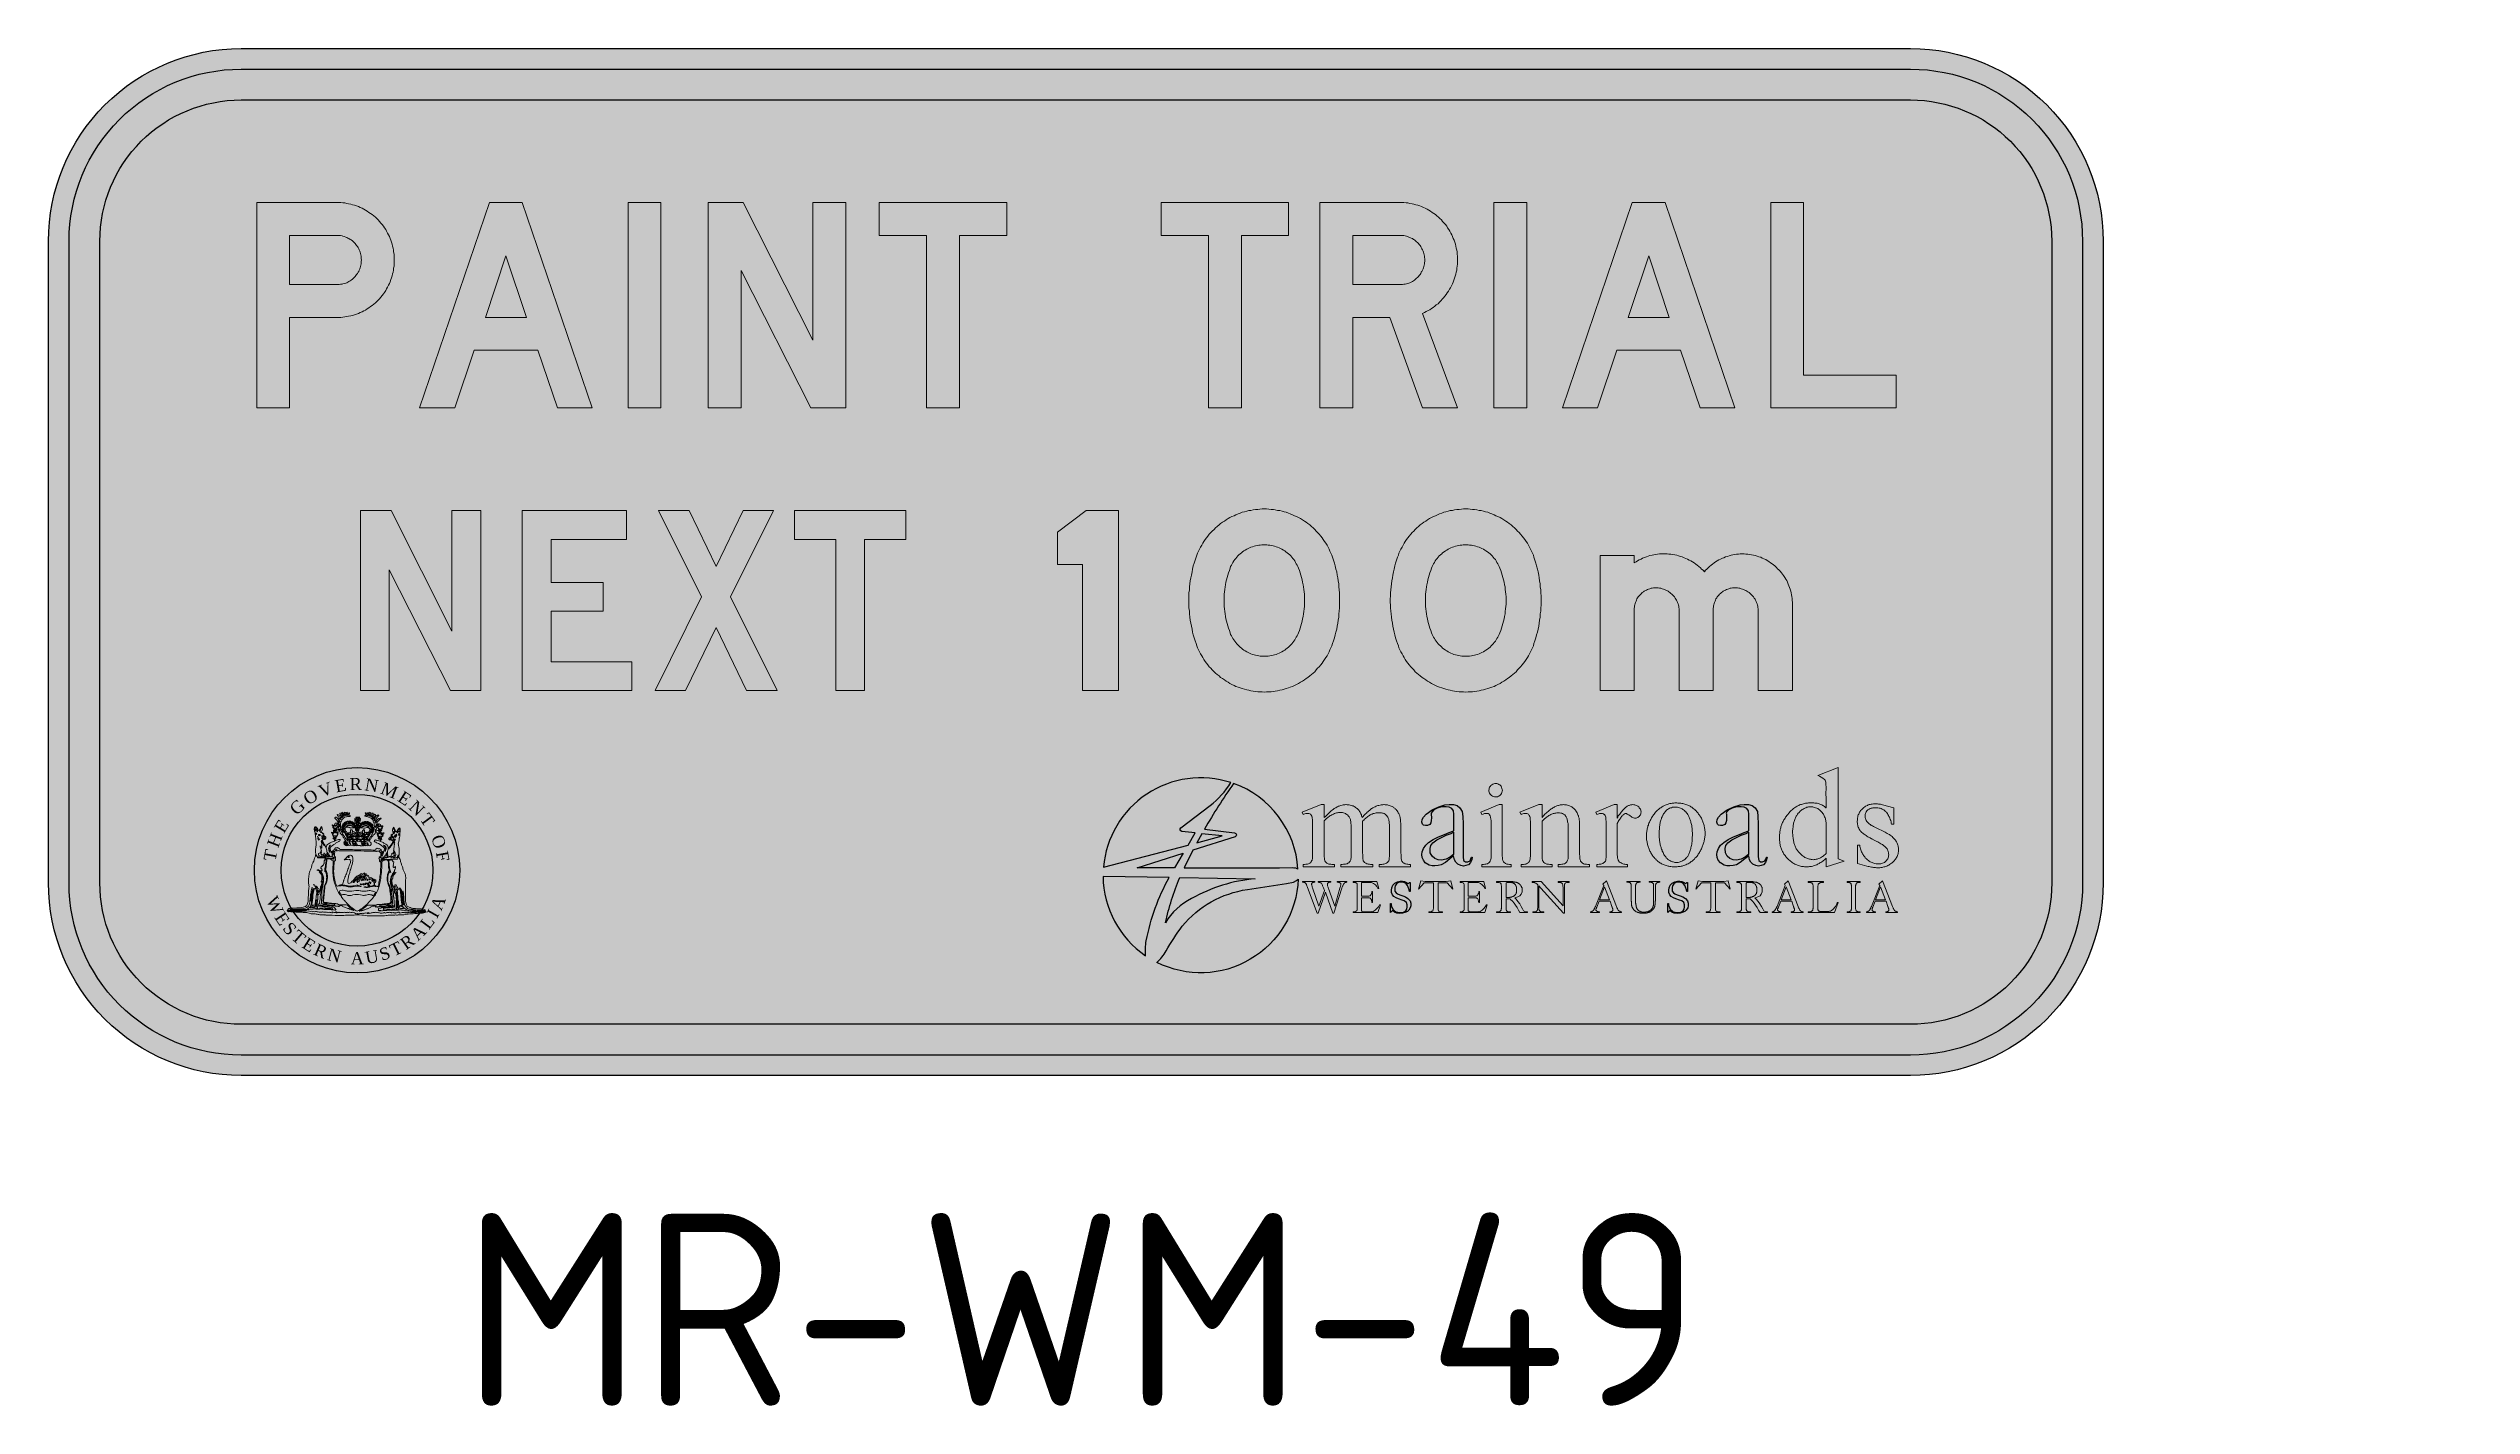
# Model space of a CAD drawing. Extents: x 141 to 267, y 171 to 241.
import ezdxf

# ---------------------------------------------------------------- set-up
doc = ezdxf.new("R2010")
doc.units = 0
for name, color, linetype in [('L18', 4, 'CONTINUOUS'), ('L25', 1, 'CONTINUOUS'), ('L35', 3, 'CONTINUOUS'), ('YELLOW', 50, 'CONTINUOUS')]:
    doc.layers.add(name, color=color, linetype=linetype)
doc.styles.add('ISO', font='iso3098b')
doc.styles.add('Style 19', font='times.ttf', dxfattribs={"width": 0.999999, "height": 1.659959})
doc.styles.add('Style 20', font='times.ttf', dxfattribs={"width": 0.999999, "height": 1.659959})
doc.styles.add('Style 21', font='times.ttf', dxfattribs={"width": 0.999999, "height": 1.659959})
doc.styles.add('Style 22', font='times.ttf', dxfattribs={"width": 0.999999, "height": 1.659959})
doc.styles.add('Style 23', font='times.ttf', dxfattribs={"width": 0.999999, "height": 1.659959})
doc.styles.add('Style 24', font='times.ttf', dxfattribs={"width": 0.999999, "height": 1.659959})
doc.styles.add('Style 25', font='times.ttf', dxfattribs={"width": 0.999999, "height": 1.659959})
doc.styles.add('Style 27', font='times.ttf', dxfattribs={"width": 0.999999, "height": 1.659959})
doc.styles.add('Style 28', font='times.ttf', dxfattribs={"width": 0.999999, "height": 1.659959})
doc.styles.add('Style 29', font='times.ttf', dxfattribs={"width": 0.999999, "height": 1.659959})
doc.styles.add('Style 30', font='times.ttf', dxfattribs={"width": 0.999999, "height": 1.659959})
doc.styles.add('Style 31', font='times.ttf', dxfattribs={"width": 0.999999, "height": 1.659959})
doc.styles.add('Style 32', font='times.ttf', dxfattribs={"width": 0.999999, "height": 1.659959})
doc.styles.add('Style 33', font='times.ttf', dxfattribs={"width": 0.999999, "height": 1.659959})
doc.styles.add('Style 34', font='times.ttf', dxfattribs={"width": 0.999999, "height": 1.659959})
doc.styles.add('Style 35', font='times.ttf', dxfattribs={"width": 0.999999, "height": 1.659959})
doc.styles.add('Style 36', font='times.ttf', dxfattribs={"width": 0.999999, "height": 1.659959})
doc.styles.add('Style 37', font='times.ttf', dxfattribs={"width": 0.999999, "height": 1.659959})
doc.styles.add('Style 38', font='times.ttf', dxfattribs={"width": 0.999999, "height": 1.659959})
doc.styles.add('Style 40', font='times.ttf', dxfattribs={"width": 0.999999, "height": 1.660379})
doc.styles.add('Style 41', font='times.ttf', dxfattribs={"width": 0.999999, "height": 1.660379})
doc.styles.add('Style 42', font='times.ttf', dxfattribs={"width": 0.999999, "height": 1.660379})
doc.styles.add('Style 43', font='times.ttf', dxfattribs={"width": 0.999999, "height": 1.660379})
doc.styles.add('Style 44', font='times.ttf', dxfattribs={"width": 0.999999, "height": 1.660379})
doc.styles.add('Style 45', font='times.ttf', dxfattribs={"width": 0.999999, "height": 1.660379})
doc.styles.add('Style 46', font='times.ttf', dxfattribs={"width": 0.999999, "height": 1.660379})
doc.styles.add('Style 47', font='times.ttf', dxfattribs={"width": 0.999999, "height": 1.660379})
doc.styles.add('Style 48', font='times.ttf', dxfattribs={"width": 0.999999, "height": 1.660379})
doc.styles.add('Style 49', font='times.ttf', dxfattribs={"width": 0.999999, "height": 1.660379})
doc.styles.add('Style 51', font='times.ttf', dxfattribs={"width": 0.999999, "height": 1.660379})
doc.styles.add('Style 52', font='times.ttf', dxfattribs={"width": 0.999999, "height": 1.660379})

msp = doc.modelspace()

# ---------------------------------------------------------------- texts
at = {"layer": 'L18', "width": 0.999999}
for s, rotation, style, p in [('O', 31.7282, 'Style 41', (154.33, 201.83)), ('V', 20.7545, 'Style 42', (155.03, 202.24)), ('E', 10.4373, 'Style 43', (155.79, 202.51)), ('R', 0.5908, 'Style 44', (156.49, 202.63)), ('N', 350.096, 'Style 45', (157.24, 202.63)), ('M', 338.0205, 'Style 46', (158.04, 202.48)), ('E', 326.6999, 'Style 47', (158.93, 202.1)), ('G', 42.6155, 'Style 40', (153.73, 201.29)), ('N', 316.4967, 'Style 48', (159.51, 201.7)), ('T', 306.3262, 'Style 49', (160.09, 201.13)), ('H', 69.0779, 'Style 37', (152.77, 199.6)), ('E', 58.7705, 'Style 38', (153.07, 200.35)), ('O', 290.0485, 'Style 51', (160.7, 200.17)), ('T', 79.3727, 'Style 36', (152.63, 198.91)), ('F', 280.0802, 'Style 52', (160.96, 199.4)), ('W', 293.3015, 'Style 19', (152.14, 196.95)), ('E', 303.45, 'Style 20', (152.56, 196.02)), ('I', 60.3769, 'Style 34', (161.01, 195.93)), ('A', 67.8458, 'Style 35', (161.24, 196.33)), ('S', 311.4576, 'Style 21', (152.97, 195.43)), ('T', 319.4447, 'Style 22', (153.41, 194.94)), ('E', 327.733, 'Style 23', (153.96, 194.49)), ('R', 35.4702, 'Style 31', (159.41, 194.31)), ('A', 44.663, 'Style 32', (160.03, 194.76)), ('L', 53.5611, 'Style 33', (160.6, 195.35)), ('R', 336.3912, 'Style 24', (154.57, 194.11)), ('N', 345.6958, 'Style 25', (155.28, 193.82)), ('A', 0.5984, 'Style 27', (156.54, 193.58)), ('U', 10.0844, 'Style 28', (157.36, 193.6)), ('S', 18.7721, 'Style 29', (158.16, 193.76)), ('T', 26.8371, 'Style 30', (158.78, 193.98))]:
    msp.add_text(s, height=0.63, rotation=rotation, dxfattribs=dict(at, style=style)).set_placement(p)
at = {"layer": 'YELLOW', "insert": (162.33, 180.67), "char_height": 10, "attachment_point": 1, "style": 'ISO'}
msp.add_mtext_dynamic_manual_height_columns('MR-WM-49', width=52.2793, gutter_width=5.9, heights=[0], dxfattribs=at)

# ---------------------------------------------------------------- hatches: boundary and pattern name
at = {"layer": 'L25'}
h = msp.add_hatch(color=256, dxfattribs=at)
edge = h.paths.add_edge_path(flags=16)
edge.add_line((143.52, 197.81), (143.52, 231.14))
edge.add_arc((150.85, 231.14), 7.33, 90, 180, ccw=False)
edge.add_line((150.85, 238.47), (237.52, 238.47))
edge.add_arc((237.52, 231.14), 7.33, 0, 90, ccw=False)
edge.add_line((244.85, 231.14), (244.85, 197.81))
edge.add_arc((237.52, 197.81), 7.33, -90, 0, ccw=False)
edge.add_line((237.52, 190.47), (150.85, 190.47))
edge.add_arc((150.85, 197.81), 7.33, 180, 270, ccw=False)
edge = h.paths.add_edge_path()
edge.add_line((141.92, 197.81), (141.92, 231.14))
edge.add_arc((150.85, 231.14), 8.93, 90, 180, ccw=False)
edge.add_line((150.85, 240.07), (237.52, 240.07))
edge.add_arc((237.52, 231.14), 8.93, 0, 90, ccw=False)
edge.add_line((246.45, 231.14), (246.45, 197.81))
edge.add_arc((237.52, 197.81), 8.93, -90, 0, ccw=False)
edge.add_line((237.52, 188.87), (150.85, 188.87))
edge.add_arc((150.85, 197.81), 8.93, 180, 270, ccw=False)
h = msp.add_hatch(color=256, dxfattribs=at)
h.paths.add_polyline_path([(183.98, 233.15), (183.98, 231.44), (186.44, 231.44), (186.44, 222.48), (188.15, 222.48), (188.15, 231.44), (190.6, 231.44), (190.6, 233.15)])
h.paths.add_polyline_path([(175.1, 233.15), (176.92, 233.15), (180.54, 226), (180.54, 233.15), (182.25, 233.15), (182.25, 222.48), (180.43, 222.48), (176.81, 229.62), (176.81, 222.48), (175.1, 222.48)])
h.paths.add_polyline_path([(170.94, 233.15), (172.64, 233.15), (172.64, 222.48), (170.94, 222.48)])
h.paths.add_polyline_path([(160.12, 222.48), (163.75, 233.15), (165.45, 233.15), (169.08, 222.48), (167.27, 222.48), (166.25, 225.47), (162.95, 225.47), (161.94, 222.48)])
h.paths.add_polyline_path([(165.67, 227.17), (163.54, 227.17), (164.6, 230.37)], flags=16)
h.paths.add_polyline_path([(230.26, 233.15), (231.97, 233.15), (231.97, 224.18), (236.77, 224.18), (236.77, 222.48), (230.26, 222.48)])
h.paths.add_polyline_path([(219.45, 222.48), (223.07, 233.15), (224.78, 233.15), (228.4, 222.48), (226.6, 222.48), (225.58, 225.47), (222.28, 225.47), (221.27, 222.48)])
h.paths.add_polyline_path([(224.99, 227.17), (222.86, 227.17), (223.93, 230.37)], flags=16)
h.paths.add_polyline_path([(215.89, 233.15), (217.6, 233.15), (217.6, 222.48), (215.89, 222.48)])
h.paths.add_polyline_path([(198.61, 233.15), (198.61, 231.44), (201.07, 231.44), (201.07, 222.48), (202.78, 222.48), (202.78, 231.44), (205.22, 231.44), (205.22, 233.15)])
h.paths.add_polyline_path([(155.82, 228.88), (153.36, 228.88), (153.36, 231.44), (155.82, 231.44), (155.88, 231.44), (155.95, 231.43), (156.02, 231.43), (156.09, 231.41), (156.14, 231.4), (156.21, 231.38), (156.28, 231.35), (156.34, 231.33), (156.4, 231.3), (156.45, 231.27), (156.51, 231.23), (156.57, 231.2), (156.63, 231.16), (156.68, 231.11), (156.72, 231.06), (156.77, 231.01), (156.81, 230.96), (156.85, 230.92), (156.89, 230.86), (156.93, 230.8), (156.96, 230.74), (156.98, 230.68), (157.01, 230.62), (157.03, 230.56), (157.05, 230.49), (157.07, 230.42), (157.08, 230.36), (157.09, 230.29), (157.09, 230.22), (157.1, 230.16), (157.09, 230.09), (157.09, 230.03), (157.08, 229.96), (157.07, 229.89), (157.05, 229.82), (157.03, 229.76), (157.01, 229.7), (156.98, 229.63), (156.96, 229.57), (156.93, 229.52), (156.89, 229.46), (156.85, 229.4), (156.81, 229.35), (156.77, 229.3), (156.72, 229.25), (156.68, 229.21), (156.63, 229.16), (156.57, 229.12), (156.51, 229.08), (156.45, 229.05), (156.4, 229.01), (156.34, 228.98), (156.28, 228.96), (156.21, 228.94), (156.14, 228.92), (156.09, 228.91), (156.02, 228.9), (155.95, 228.89), (155.88, 228.88)], flags=16)
h.paths.add_polyline_path([(155.82, 227.17), (153.36, 227.17), (153.36, 222.48), (151.66, 222.48), (151.66, 233.15), (155.82, 233.15), (155.92, 233.15), (156.03, 233.14), (156.13, 233.13), (156.23, 233.12), (156.34, 233.1), (156.43, 233.08), (156.54, 233.06), (156.64, 233.03), (156.74, 233), (156.84, 232.97), (156.94, 232.93), (157.03, 232.89), (157.13, 232.85), (157.23, 232.8), (157.31, 232.75), (157.4, 232.69), (157.49, 232.63), (157.57, 232.58), (157.66, 232.52), (157.74, 232.45), (157.82, 232.38), (157.89, 232.31), (157.97, 232.24), (158.04, 232.16), (158.1, 232.08), (158.17, 232), (158.24, 231.92), (158.3, 231.83), (158.36, 231.75), (158.4, 231.65), (158.45, 231.56), (158.5, 231.47), (158.55, 231.38), (158.59, 231.28), (158.63, 231.19), (158.66, 231.08), (158.69, 230.98), (158.71, 230.88), (158.74, 230.78), (158.76, 230.67), (158.77, 230.58), (158.79, 230.47), (158.8, 230.36), (158.8, 230.26), (158.8, 230.16), (158.8, 230.06), (158.8, 229.95), (158.79, 229.84), (158.77, 229.74), (158.76, 229.64), (158.74, 229.53), (158.71, 229.44), (158.69, 229.33), (158.66, 229.24), (158.63, 229.14), (158.59, 229.03), (158.55, 228.94), (158.5, 228.85), (158.45, 228.75), (158.4, 228.67), (158.36, 228.57), (158.3, 228.48), (158.24, 228.4), (158.17, 228.32), (158.1, 228.23), (158.04, 228.15), (157.97, 228.08), (157.89, 228.01), (157.82, 227.93), (157.74, 227.86), (157.66, 227.8), (157.57, 227.74), (157.49, 227.68), (157.4, 227.62), (157.31, 227.56), (157.23, 227.52), (157.13, 227.47), (157.03, 227.43), (156.94, 227.38), (156.84, 227.34), (156.74, 227.31), (156.64, 227.28), (156.54, 227.26), (156.43, 227.24), (156.34, 227.22), (156.23, 227.2), (156.13, 227.19), (156.03, 227.18), (155.92, 227.17)])
h.paths.add_polyline_path([(211.01, 228.88), (208.56, 228.88), (208.56, 231.44), (211.01, 231.44), (211.08, 231.44), (211.15, 231.43), (211.21, 231.43), (211.28, 231.41), (211.35, 231.4), (211.41, 231.38), (211.48, 231.35), (211.53, 231.33), (211.6, 231.3), (211.66, 231.27), (211.72, 231.23), (211.77, 231.2), (211.82, 231.16), (211.87, 231.11), (211.92, 231.06), (211.97, 231.01), (212.01, 230.96), (212.06, 230.92), (212.09, 230.86), (212.12, 230.8), (212.15, 230.74), (212.18, 230.68), (212.21, 230.62), (212.23, 230.56), (212.25, 230.49), (212.27, 230.42), (212.28, 230.36), (212.29, 230.29), (212.3, 230.22), (212.3, 230.16), (212.3, 230.09), (212.29, 230.03), (212.28, 229.96), (212.27, 229.89), (212.25, 229.82), (212.23, 229.76), (212.21, 229.7), (212.18, 229.63), (212.15, 229.57), (212.12, 229.52), (212.09, 229.46), (212.06, 229.4), (212.01, 229.35), (211.97, 229.3), (211.92, 229.25), (211.87, 229.21), (211.82, 229.16), (211.77, 229.12), (211.72, 229.08), (211.66, 229.05), (211.6, 229.01), (211.53, 228.98), (211.48, 228.96), (211.41, 228.94), (211.35, 228.92), (211.28, 228.91), (211.21, 228.9), (211.15, 228.89), (211.08, 228.88)], flags=16)
h.paths.add_polyline_path([(212.19, 227.38), (214, 222.48), (212.19, 222.48), (210.48, 227.17), (208.56, 227.17), (208.56, 222.48), (206.86, 222.48), (206.86, 233.15), (211.01, 233.15), (211.12, 233.15), (211.22, 233.14), (211.33, 233.13), (211.43, 233.12), (211.53, 233.1), (211.64, 233.08), (211.74, 233.06), (211.84, 233.03), (211.94, 233), (212.04, 232.97), (212.13, 232.93), (212.23, 232.89), (212.33, 232.85), (212.42, 232.8), (212.51, 232.75), (212.6, 232.69), (212.68, 232.63), (212.77, 232.58), (212.86, 232.52), (212.93, 232.45), (213.02, 232.38), (213.09, 232.31), (213.17, 232.24), (213.23, 232.16), (213.31, 232.08), (213.37, 232), (213.44, 231.92), (213.49, 231.83), (213.55, 231.75), (213.6, 231.65), (213.66, 231.56), (213.71, 231.47), (213.74, 231.38), (213.78, 231.28), (213.82, 231.19), (213.86, 231.08), (213.89, 230.98), (213.91, 230.88), (213.94, 230.78), (213.96, 230.67), (213.98, 230.58), (213.99, 230.47), (214, 230.36), (214, 230.26), (214, 230.16), (214, 230.06), (214, 229.95), (213.99, 229.84), (213.97, 229.74), (213.96, 229.63), (213.94, 229.52), (213.91, 229.42), (213.88, 229.32), (213.85, 229.22), (213.81, 229.12), (213.77, 229.01), (213.74, 228.92), (213.69, 228.82), (213.64, 228.72), (213.59, 228.64), (213.53, 228.54), (213.47, 228.45), (213.42, 228.37), (213.35, 228.28), (213.28, 228.2), (213.21, 228.12), (213.15, 228.05), (213.07, 227.97), (212.99, 227.89), (212.9, 227.83), (212.83, 227.76), (212.74, 227.7), (212.65, 227.64), (212.57, 227.58), (212.47, 227.53), (212.38, 227.48), (212.29, 227.43)])
h = msp.add_hatch(color=256, dxfattribs=at)
h.paths.add_polyline_path([(216.2, 210.8), (216.25, 210.92), (216.28, 211.04), (216.32, 211.16), (216.36, 211.28), (216.39, 211.41), (216.42, 211.53), (216.44, 211.65), (216.47, 211.78), (216.48, 211.91), (216.5, 212.04), (216.51, 212.16), (216.52, 212.29), (216.52, 212.41), (216.52, 212.54), (216.52, 212.66), (216.51, 212.8), (216.5, 212.93), (216.48, 213.05), (216.47, 213.18), (216.44, 213.3), (216.42, 213.43), (216.39, 213.55), (216.36, 213.68), (216.32, 213.79), (216.28, 213.92), (216.25, 214.04), (216.2, 214.16), (216.17, 214.24), (216.13, 214.31), (216.09, 214.38), (216.05, 214.46), (216.01, 214.53), (215.97, 214.6), (215.91, 214.66), (215.86, 214.72), (215.8, 214.79), (215.74, 214.85), (215.69, 214.91), (215.62, 214.95), (215.55, 215), (215.48, 215.05), (215.42, 215.1), (215.35, 215.14), (215.27, 215.18), (215.19, 215.21), (215.12, 215.24), (215.04, 215.27), (214.96, 215.3), (214.88, 215.32), (214.8, 215.34), (214.72, 215.35), (214.63, 215.36), (214.56, 215.37), (214.47, 215.37), (214.38, 215.37), (214.3, 215.37), (214.22, 215.36), (214.14, 215.35), (214.05, 215.34), (213.98, 215.32), (213.9, 215.3), (213.81, 215.27), (213.74, 215.24), (213.66, 215.21), (213.59, 215.18), (213.51, 215.14), (213.45, 215.1), (213.37, 215.05), (213.3, 215), (213.23, 214.95), (213.18, 214.91), (213.12, 214.85), (213.05, 214.79), (213, 214.72), (212.94, 214.66), (212.9, 214.6), (212.85, 214.53), (212.8, 214.46), (212.76, 214.38), (212.72, 214.31), (212.68, 214.24), (212.65, 214.16), (212.62, 214.04), (212.57, 213.92), (212.53, 213.79), (212.5, 213.68), (212.46, 213.55), (212.44, 213.43), (212.41, 213.3), (212.39, 213.18), (212.37, 213.05), (212.36, 212.93), (212.34, 212.8), (212.34, 212.66), (212.34, 212.54), (212.34, 212.41), (212.34, 212.29), (212.34, 212.16), (212.36, 212.04), (212.37, 211.91), (212.39, 211.78), (212.41, 211.65), (212.44, 211.53), (212.46, 211.41), (212.5, 211.28), (212.53, 211.16), (212.57, 211.04), (212.62, 210.92), (212.65, 210.8), (212.68, 210.72), (212.72, 210.65), (212.76, 210.57), (212.8, 210.5), (212.85, 210.43), (212.9, 210.37), (212.94, 210.3), (213, 210.23), (213.05, 210.17), (213.12, 210.12), (213.18, 210.06), (213.23, 210), (213.3, 209.95), (213.37, 209.9), (213.45, 209.86), (213.51, 209.82), (213.59, 209.78), (213.66, 209.75), (213.74, 209.71), (213.81, 209.68), (213.9, 209.66), (213.98, 209.64), (214.05, 209.62), (214.14, 209.6), (214.22, 209.59), (214.3, 209.58), (214.38, 209.58), (214.47, 209.58), (214.56, 209.58), (214.63, 209.59), (214.72, 209.6), (214.8, 209.62), (214.88, 209.64), (214.96, 209.66), (215.04, 209.68), (215.12, 209.71), (215.19, 209.75), (215.27, 209.78), (215.35, 209.82), (215.42, 209.86), (215.48, 209.9), (215.55, 209.95), (215.62, 210), (215.69, 210.06), (215.74, 210.12), (215.8, 210.17), (215.86, 210.23), (215.91, 210.3), (215.97, 210.37), (216.01, 210.43), (216.05, 210.5), (216.09, 210.57), (216.13, 210.65), (216.17, 210.72)], flags=16)
h.paths.add_polyline_path([(217.97, 210.24), (218.02, 210.39), (218.07, 210.54), (218.11, 210.69), (218.15, 210.84), (218.19, 210.99), (218.22, 211.15), (218.24, 211.3), (218.26, 211.46), (218.29, 211.61), (218.3, 211.78), (218.32, 211.93), (218.33, 212.09), (218.34, 212.24), (218.34, 212.4), (218.34, 212.56), (218.34, 212.71), (218.33, 212.87), (218.32, 213.03), (218.3, 213.19), (218.29, 213.34), (218.26, 213.5), (218.24, 213.65), (218.22, 213.8), (218.19, 213.96), (218.15, 214.11), (218.11, 214.27), (218.07, 214.42), (218.02, 214.57), (217.97, 214.72), (217.94, 214.83), (217.89, 214.93), (217.84, 215.04), (217.79, 215.15), (217.74, 215.25), (217.68, 215.35), (217.63, 215.45), (217.56, 215.54), (217.49, 215.64), (217.42, 215.74), (217.36, 215.82), (217.28, 215.92), (217.2, 216.01), (217.12, 216.08), (217.05, 216.17), (216.96, 216.25), (216.87, 216.32), (216.79, 216.4), (216.69, 216.47), (216.6, 216.54), (216.51, 216.6), (216.41, 216.67), (216.3, 216.73), (216.21, 216.79), (216.1, 216.84), (215.99, 216.88), (215.9, 216.93), (215.78, 216.98), (215.68, 217.02), (215.57, 217.06), (215.45, 217.09), (215.35, 217.12), (215.23, 217.15), (215.12, 217.16), (215, 217.18), (214.89, 217.2), (214.78, 217.21), (214.66, 217.22), (214.55, 217.23), (214.43, 217.23), (214.31, 217.23), (214.2, 217.22), (214.08, 217.21), (213.97, 217.2), (213.85, 217.18), (213.74, 217.16), (213.62, 217.15), (213.51, 217.12), (213.4, 217.09), (213.29, 217.06), (213.18, 217.02), (213.07, 216.98), (212.96, 216.93), (212.86, 216.88), (212.75, 216.84), (212.65, 216.79), (212.55, 216.73), (212.45, 216.67), (212.35, 216.6), (212.26, 216.54), (212.16, 216.47), (212.07, 216.4), (211.98, 216.32), (211.89, 216.25), (211.81, 216.17), (211.73, 216.08), (211.65, 216.01), (211.57, 215.92), (211.49, 215.82), (211.43, 215.74), (211.36, 215.64), (211.29, 215.54), (211.23, 215.45), (211.18, 215.35), (211.12, 215.25), (211.06, 215.15), (211.01, 215.04), (210.96, 214.93), (210.93, 214.83), (210.89, 214.72), (210.84, 214.57), (210.79, 214.42), (210.75, 214.27), (210.71, 214.11), (210.67, 213.96), (210.65, 213.8), (210.62, 213.65), (210.59, 213.5), (210.57, 213.34), (210.55, 213.19), (210.54, 213.03), (210.53, 212.87), (210.52, 212.71), (210.51, 212.56), (210.51, 212.4), (210.52, 212.24), (210.53, 212.09), (210.54, 211.93), (210.55, 211.78), (210.57, 211.61), (210.59, 211.46), (210.62, 211.3), (210.65, 211.15), (210.67, 210.99), (210.71, 210.84), (210.75, 210.69), (210.79, 210.54), (210.84, 210.39), (210.89, 210.24), (210.93, 210.13), (210.96, 210.02), (211.01, 209.91), (211.06, 209.82), (211.12, 209.71), (211.18, 209.6), (211.23, 209.51), (211.29, 209.41), (211.36, 209.31), (211.43, 209.22), (211.49, 209.13), (211.57, 209.04), (211.65, 208.96), (211.73, 208.87), (211.81, 208.78), (211.89, 208.71), (211.98, 208.63), (212.07, 208.56), (212.16, 208.48), (212.26, 208.42), (212.35, 208.35), (212.45, 208.29), (212.55, 208.23), (212.65, 208.17), (212.75, 208.12), (212.86, 208.07), (212.96, 208.02), (213.07, 207.98), (213.18, 207.94), (213.29, 207.9), (213.4, 207.87), (213.51, 207.84), (213.62, 207.82), (213.74, 207.79), (213.85, 207.77), (213.97, 207.75), (214.08, 207.74), (214.2, 207.73), (214.31, 207.73), (214.43, 207.72), (214.55, 207.73), (214.66, 207.73), (214.78, 207.74), (214.89, 207.75), (215, 207.77), (215.12, 207.79), (215.23, 207.82), (215.35, 207.84), (215.45, 207.87), (215.57, 207.9), (215.68, 207.94), (215.78, 207.98), (215.9, 208.02), (215.99, 208.07), (216.1, 208.12), (216.21, 208.17), (216.3, 208.23), (216.41, 208.29), (216.51, 208.35), (216.6, 208.42), (216.69, 208.48), (216.79, 208.56), (216.87, 208.63), (216.96, 208.71), (217.05, 208.78), (217.12, 208.87), (217.2, 208.96), (217.28, 209.04), (217.36, 209.13), (217.42, 209.22), (217.49, 209.31), (217.56, 209.41), (217.63, 209.51), (217.68, 209.6), (217.74, 209.71), (217.79, 209.82), (217.84, 209.91), (217.89, 210.02), (217.94, 210.13)])
h.paths.add_polyline_path([(205.74, 210.8), (205.79, 210.92), (205.83, 211.04), (205.87, 211.16), (205.9, 211.28), (205.93, 211.41), (205.96, 211.53), (205.98, 211.65), (206.01, 211.78), (206.02, 211.91), (206.04, 212.04), (206.05, 212.16), (206.06, 212.29), (206.06, 212.41), (206.06, 212.54), (206.06, 212.66), (206.05, 212.8), (206.04, 212.93), (206.02, 213.05), (206.01, 213.18), (205.98, 213.3), (205.96, 213.43), (205.93, 213.55), (205.9, 213.68), (205.87, 213.79), (205.83, 213.92), (205.79, 214.04), (205.74, 214.16), (205.71, 214.24), (205.67, 214.31), (205.63, 214.38), (205.59, 214.46), (205.55, 214.53), (205.51, 214.6), (205.45, 214.66), (205.4, 214.72), (205.34, 214.79), (205.29, 214.85), (205.23, 214.91), (205.16, 214.95), (205.09, 215), (205.03, 215.05), (204.96, 215.1), (204.88, 215.14), (204.81, 215.18), (204.74, 215.21), (204.66, 215.24), (204.58, 215.27), (204.5, 215.3), (204.43, 215.32), (204.34, 215.34), (204.26, 215.35), (204.18, 215.36), (204.1, 215.37), (204.01, 215.37), (203.92, 215.37), (203.85, 215.37), (203.76, 215.36), (203.68, 215.35), (203.6, 215.34), (203.52, 215.32), (203.44, 215.3), (203.35, 215.27), (203.28, 215.24), (203.2, 215.21), (203.13, 215.18), (203.06, 215.14), (202.98, 215.1), (202.91, 215.05), (202.84, 215), (202.78, 214.95), (202.72, 214.91), (202.65, 214.85), (202.59, 214.79), (202.54, 214.72), (202.49, 214.66), (202.44, 214.6), (202.39, 214.53), (202.34, 214.46), (202.3, 214.38), (202.26, 214.31), (202.22, 214.24), (202.2, 214.16), (202.16, 214.04), (202.11, 213.92), (202.07, 213.79), (202.04, 213.68), (202, 213.55), (201.98, 213.43), (201.95, 213.3), (201.94, 213.18), (201.92, 213.05), (201.91, 212.93), (201.89, 212.8), (201.89, 212.66), (201.88, 212.54), (201.88, 212.41), (201.89, 212.29), (201.89, 212.16), (201.91, 212.04), (201.92, 211.91), (201.94, 211.78), (201.95, 211.65), (201.98, 211.53), (202, 211.41), (202.04, 211.28), (202.07, 211.16), (202.11, 211.04), (202.16, 210.92), (202.2, 210.8), (202.22, 210.72), (202.26, 210.65), (202.3, 210.57), (202.34, 210.5), (202.39, 210.43), (202.44, 210.37), (202.49, 210.3), (202.54, 210.23), (202.59, 210.17), (202.65, 210.12), (202.72, 210.06), (202.78, 210), (202.84, 209.95), (202.91, 209.9), (202.98, 209.86), (203.06, 209.82), (203.13, 209.78), (203.2, 209.75), (203.28, 209.71), (203.35, 209.68), (203.44, 209.66), (203.52, 209.64), (203.6, 209.62), (203.68, 209.6), (203.76, 209.59), (203.85, 209.58), (203.92, 209.58), (204.01, 209.58), (204.1, 209.58), (204.18, 209.59), (204.26, 209.6), (204.34, 209.62), (204.43, 209.64), (204.5, 209.66), (204.58, 209.68), (204.66, 209.71), (204.74, 209.75), (204.81, 209.78), (204.88, 209.82), (204.96, 209.86), (205.03, 209.9), (205.09, 209.95), (205.16, 210), (205.23, 210.06), (205.29, 210.12), (205.34, 210.17), (205.4, 210.23), (205.45, 210.3), (205.51, 210.37), (205.55, 210.43), (205.59, 210.5), (205.63, 210.57), (205.67, 210.65), (205.71, 210.72)], flags=16)
h.paths.add_polyline_path([(207.52, 210.24), (207.56, 210.39), (207.61, 210.54), (207.65, 210.69), (207.69, 210.84), (207.73, 210.99), (207.76, 211.15), (207.79, 211.3), (207.81, 211.46), (207.84, 211.61), (207.84, 211.78), (207.86, 211.93), (207.87, 212.09), (207.88, 212.24), (207.88, 212.4), (207.88, 212.56), (207.88, 212.71), (207.87, 212.87), (207.86, 213.03), (207.84, 213.19), (207.84, 213.34), (207.81, 213.5), (207.79, 213.65), (207.76, 213.8), (207.73, 213.96), (207.69, 214.11), (207.65, 214.27), (207.61, 214.42), (207.56, 214.57), (207.52, 214.72), (207.48, 214.83), (207.43, 214.93), (207.38, 215.04), (207.33, 215.15), (207.28, 215.25), (207.23, 215.35), (207.17, 215.45), (207.1, 215.54), (207.03, 215.64), (206.97, 215.74), (206.9, 215.82), (206.82, 215.92), (206.74, 216.01), (206.67, 216.08), (206.59, 216.17), (206.5, 216.25), (206.42, 216.32), (206.33, 216.4), (206.23, 216.47), (206.15, 216.54), (206.05, 216.6), (205.95, 216.67), (205.85, 216.73), (205.75, 216.79), (205.64, 216.84), (205.54, 216.88), (205.43, 216.93), (205.32, 216.98), (205.22, 217.02), (205.11, 217.06), (205, 217.09), (204.89, 217.12), (204.77, 217.15), (204.66, 217.16), (204.54, 217.18), (204.44, 217.2), (204.32, 217.21), (204.2, 217.22), (204.09, 217.23), (203.97, 217.23), (203.86, 217.23), (203.74, 217.22), (203.63, 217.21), (203.51, 217.2), (203.39, 217.18), (203.28, 217.16), (203.16, 217.15), (203.06, 217.12), (202.94, 217.09), (202.83, 217.06), (202.72, 217.02), (202.61, 216.98), (202.5, 216.93), (202.4, 216.88), (202.29, 216.84), (202.19, 216.79), (202.09, 216.73), (201.99, 216.67), (201.9, 216.6), (201.8, 216.54), (201.7, 216.47), (201.62, 216.4), (201.52, 216.32), (201.43, 216.25), (201.36, 216.17), (201.27, 216.08), (201.19, 216.01), (201.11, 215.92), (201.04, 215.82), (200.97, 215.74), (200.9, 215.64), (200.83, 215.54), (200.78, 215.45), (200.72, 215.35), (200.66, 215.25), (200.6, 215.15), (200.55, 215.04), (200.51, 214.93), (200.47, 214.83), (200.43, 214.72), (200.38, 214.57), (200.33, 214.42), (200.28, 214.27), (200.25, 214.11), (200.22, 213.96), (200.19, 213.8), (200.16, 213.65), (200.13, 213.5), (200.11, 213.34), (200.09, 213.19), (200.08, 213.03), (200.06, 212.87), (200.06, 212.71), (200.05, 212.56), (200.05, 212.4), (200.06, 212.24), (200.06, 212.09), (200.08, 211.93), (200.09, 211.78), (200.11, 211.61), (200.13, 211.46), (200.16, 211.3), (200.19, 211.15), (200.22, 210.99), (200.25, 210.84), (200.28, 210.69), (200.33, 210.54), (200.38, 210.39), (200.43, 210.24), (200.47, 210.13), (200.51, 210.02), (200.55, 209.91), (200.6, 209.82), (200.66, 209.71), (200.72, 209.6), (200.78, 209.51), (200.83, 209.41), (200.9, 209.31), (200.97, 209.22), (201.04, 209.13), (201.11, 209.04), (201.19, 208.96), (201.27, 208.87), (201.36, 208.78), (201.43, 208.71), (201.52, 208.63), (201.62, 208.56), (201.7, 208.48), (201.8, 208.42), (201.9, 208.35), (201.99, 208.29), (202.09, 208.23), (202.19, 208.17), (202.29, 208.12), (202.4, 208.07), (202.5, 208.02), (202.61, 207.98), (202.72, 207.94), (202.83, 207.9), (202.94, 207.87), (203.06, 207.84), (203.16, 207.82), (203.28, 207.79), (203.39, 207.77), (203.51, 207.75), (203.63, 207.74), (203.74, 207.73), (203.86, 207.73), (203.97, 207.72), (204.09, 207.73), (204.2, 207.73), (204.32, 207.74), (204.44, 207.75), (204.54, 207.77), (204.66, 207.79), (204.77, 207.82), (204.89, 207.84), (205, 207.87), (205.11, 207.9), (205.22, 207.94), (205.32, 207.98), (205.43, 208.02), (205.54, 208.07), (205.64, 208.12), (205.75, 208.17), (205.85, 208.23), (205.95, 208.29), (206.05, 208.35), (206.15, 208.42), (206.23, 208.48), (206.33, 208.56), (206.42, 208.63), (206.5, 208.71), (206.59, 208.78), (206.67, 208.87), (206.74, 208.96), (206.82, 209.04), (206.9, 209.13), (206.97, 209.22), (207.03, 209.31), (207.1, 209.41), (207.17, 209.51), (207.23, 209.6), (207.28, 209.71), (207.33, 209.82), (207.38, 209.91), (207.43, 210.02), (207.48, 210.13)])
h.paths.add_polyline_path([(194.54, 207.81), (196.41, 207.81), (196.41, 217.15), (194.73, 217.15), (193.23, 216.03), (193.23, 214.35), (194.54, 214.35)])
h.paths.add_polyline_path([(179.58, 217.15), (179.58, 215.65), (181.72, 215.65), (181.72, 207.81), (183.22, 207.81), (183.22, 215.65), (185.36, 215.65), (185.36, 217.15)])
h.paths.add_polyline_path([(172.52, 217.15), (174.11, 217.15), (175.51, 214.25), (176.91, 217.15), (178.49, 217.15), (176.25, 212.66), (178.68, 207.81), (177.09, 207.81), (175.51, 211.08), (173.92, 207.81), (172.34, 207.81), (174.76, 212.66)])
h.paths.add_polyline_path([(165.45, 217.15), (170.86, 217.15), (170.86, 215.65), (166.95, 215.65), (166.95, 213.41), (169.65, 213.41), (169.65, 211.92), (166.95, 211.92), (166.95, 209.3), (171.14, 209.3), (171.14, 207.81), (165.45, 207.81)])
h.paths.add_polyline_path([(157.05, 217.15), (158.64, 217.15), (161.8, 210.89), (161.8, 217.15), (163.3, 217.15), (163.3, 207.81), (161.72, 207.81), (158.54, 214.07), (158.54, 207.81), (157.05, 207.81)])
h.paths.add_polyline_path([(229.61, 211.92), (229.61, 207.81), (231.39, 207.81), (231.39, 212.29), (231.39, 212.38), (231.38, 212.49), (231.37, 212.59), (231.36, 212.68), (231.34, 212.78), (231.32, 212.87), (231.3, 212.96), (231.27, 213.06), (231.24, 213.16), (231.21, 213.24), (231.17, 213.33), (231.14, 213.43), (231.09, 213.51), (231.04, 213.59), (230.99, 213.68), (230.93, 213.77), (230.88, 213.84), (230.82, 213.92), (230.76, 214), (230.69, 214.07), (230.62, 214.13), (230.56, 214.2), (230.48, 214.27), (230.41, 214.33), (230.33, 214.39), (230.25, 214.44), (230.17, 214.5), (230.08, 214.55), (230, 214.6), (229.91, 214.64), (229.82, 214.68), (229.74, 214.72), (229.64, 214.75), (229.55, 214.78), (229.46, 214.81), (229.36, 214.83), (229.26, 214.85), (229.18, 214.87), (229.08, 214.88), (228.97, 214.89), (228.88, 214.9), (228.78, 214.9), (228.68, 214.9), (228.59, 214.89), (228.49, 214.88), (228.39, 214.87), (228.3, 214.85), (228.2, 214.83), (228.11, 214.8), (228.02, 214.77), (227.92, 214.74), (227.83, 214.7), (227.75, 214.67), (227.65, 214.63), (227.56, 214.59), (227.49, 214.54), (227.4, 214.48), (227.32, 214.43), (227.24, 214.37), (227.17, 214.32), (227.09, 214.25), (227.01, 214.18), (226.95, 214.11), (226.88, 214.05), (226.82, 213.97), (226.75, 214.05), (226.67, 214.11), (226.61, 214.18), (226.53, 214.25), (226.45, 214.31), (226.38, 214.37), (226.29, 214.43), (226.2, 214.48), (226.11, 214.53), (226.03, 214.58), (225.94, 214.63), (225.85, 214.66), (225.76, 214.7), (225.66, 214.74), (225.57, 214.77), (225.48, 214.8), (225.38, 214.83), (225.28, 214.85), (225.18, 214.87), (225.08, 214.88), (224.98, 214.89), (224.89, 214.9), (224.78, 214.91), (224.69, 214.91), (224.59, 214.9), (224.48, 214.9), (224.39, 214.89), (224.29, 214.87), (224.19, 214.85), (224.1, 214.83), (223.99, 214.81), (223.9, 214.78), (223.81, 214.75), (223.71, 214.71), (223.61, 214.67), (223.53, 214.63), (223.44, 214.59), (223.35, 214.54), (223.27, 214.49), (223.18, 214.44), (223.18, 214.81), (221.4, 214.81), (221.4, 207.81), (223.18, 207.81), (223.18, 212.01), (223.18, 212.08), (223.19, 212.13), (223.19, 212.2), (223.21, 212.26), (223.22, 212.33), (223.24, 212.38), (223.27, 212.44), (223.29, 212.5), (223.31, 212.56), (223.35, 212.61), (223.38, 212.66), (223.42, 212.71), (223.46, 212.76), (223.51, 212.81), (223.55, 212.85), (223.59, 212.89), (223.65, 212.93), (223.7, 212.96), (223.76, 212.99), (223.81, 213.02), (223.86, 213.05), (223.92, 213.07), (223.99, 213.09), (224.05, 213.11), (224.11, 213.12), (224.17, 213.13), (224.23, 213.13), (224.3, 213.13), (224.37, 213.13), (224.42, 213.13), (224.49, 213.12), (224.56, 213.11), (224.63, 213.09), (224.69, 213.07), (224.74, 213.05), (224.81, 213.02), (224.87, 212.99), (224.93, 212.96), (224.98, 212.93), (225.03, 212.89), (225.08, 212.85), (225.13, 212.8), (225.18, 212.75), (225.23, 212.7), (225.26, 212.66), (225.3, 212.6), (225.34, 212.55), (225.37, 212.49), (225.4, 212.43), (225.43, 212.37), (225.45, 212.31), (225.47, 212.24), (225.49, 212.18), (225.5, 212.11), (225.51, 212.05), (225.51, 211.99), (225.51, 211.92), (225.51, 207.81), (227.28, 207.81), (227.28, 212.01), (227.28, 212.08), (227.29, 212.13), (227.29, 212.2), (227.31, 212.26), (227.32, 212.33), (227.34, 212.38), (227.37, 212.44), (227.39, 212.5), (227.42, 212.56), (227.46, 212.61), (227.49, 212.66), (227.52, 212.71), (227.56, 212.76), (227.61, 212.81), (227.65, 212.85), (227.7, 212.89), (227.76, 212.93), (227.8, 212.96), (227.86, 212.99), (227.91, 213.02), (227.97, 213.05), (228.04, 213.07), (228.09, 213.09), (228.15, 213.11), (228.21, 213.12), (228.28, 213.13), (228.34, 213.13), (228.4, 213.13), (228.47, 213.13), (228.53, 213.13), (228.6, 213.12), (228.66, 213.11), (228.73, 213.09), (228.79, 213.07), (228.85, 213.05), (228.92, 213.02), (228.97, 212.99), (229.03, 212.96), (229.08, 212.93), (229.14, 212.89), (229.19, 212.85), (229.23, 212.8), (229.28, 212.75), (229.33, 212.7), (229.37, 212.66), (229.41, 212.6), (229.45, 212.55), (229.48, 212.49), (229.5, 212.43), (229.53, 212.37), (229.55, 212.31), (229.57, 212.24), (229.59, 212.18), (229.6, 212.11), (229.61, 212.05), (229.61, 211.99)])
h = msp.add_hatch(color=256, dxfattribs=at)
edge = h.paths.add_edge_path()
edge.add_arc((202.42, 200.31), 0.101, -72.434, 84.17, ccw=False)
edge.add_line((202.45, 200.21), (200.26, 199.52))
edge.add_line((200.26, 199.52), (199.81, 198.6))
edge.add_line((199.81, 198.6), (204.76, 198.6))
edge.add_line((204.76, 198.6), (205.46, 198.61))
edge.add_line((205.46, 198.61), (205.59, 198.59))
edge.add_line((205.59, 198.59), (205.7, 198.55))
edge.add_line((205.7, 198.55), (205.72, 198.53))
edge.add_arc((200.67, 198.21), 5.07, 3.6392, 70.3158)
edge.add_arc((227.19, 185.49), 30.36, 144.8284, 150.1242)
edge.add_line((200.87, 200.61), (202.43, 200.41))
h.paths.add_polyline_path([(215.98, 202.97), (215.94, 202.97), (215.88, 202.96), (215.83, 202.94), (215.78, 202.91), (215.73, 202.87), (215.71, 202.84), (215.67, 202.79), (215.65, 202.74), (215.64, 202.68), (215.63, 202.63), (215.63, 202.58), (215.64, 202.53), (215.66, 202.47), (215.69, 202.43), (215.73, 202.38), (215.76, 202.35), (215.81, 202.32), (215.86, 202.3), (215.92, 202.28), (215.98, 202.28), (216.02, 202.28), (216.08, 202.29), (216.13, 202.31), (216.18, 202.34), (216.23, 202.38), (216.25, 202.41), (216.28, 202.46), (216.31, 202.51), (216.32, 202.57), (216.33, 202.63), (216.32, 202.67), (216.31, 202.72), (216.29, 202.78), (216.26, 202.83), (216.23, 202.87), (216.2, 202.9), (216.15, 202.93), (216.1, 202.95), (216.04, 202.97)])
h.paths.add_polyline_path([(210.2, 201.88), (210.18, 201.88), (210.13, 201.87), (210.08, 201.87), (210.03, 201.86), (209.98, 201.85), (209.92, 201.84), (209.87, 201.83), (209.82, 201.81), (209.77, 201.79), (209.72, 201.77), (209.67, 201.75), (209.64, 201.73), (209.61, 201.71), (209.58, 201.69), (209.54, 201.67), (209.5, 201.64), (209.47, 201.61), (209.43, 201.58), (209.39, 201.55), (209.35, 201.51), (209.31, 201.48), (209.27, 201.44), (209.23, 201.4), (209.18, 201.35), (209.14, 201.31), (209.1, 201.26), (209.05, 201.21), (209.04, 201.24), (209.02, 201.3), (209.01, 201.35), (208.99, 201.4), (208.97, 201.44), (208.94, 201.49), (208.91, 201.53), (208.89, 201.57), (208.86, 201.61), (208.82, 201.64), (208.79, 201.67), (208.75, 201.7), (208.71, 201.73), (208.67, 201.76), (208.63, 201.78), (208.58, 201.81), (208.53, 201.82), (208.48, 201.84), (208.43, 201.85), (208.38, 201.86), (208.33, 201.87), (208.28, 201.87), (208.22, 201.88), (208.21, 201.88), (208.16, 201.87), (208.11, 201.87), (208.06, 201.86), (208.01, 201.85), (207.95, 201.84), (207.9, 201.82), (207.85, 201.8), (207.82, 201.79), (207.77, 201.77), (207.72, 201.75), (207.68, 201.72), (207.63, 201.69), (207.59, 201.67), (207.54, 201.63), (207.5, 201.6), (207.5, 201.6), (207.49, 201.59), (207.47, 201.57), (207.44, 201.55), (207.41, 201.52), (207.38, 201.49), (207.34, 201.46), (207.3, 201.42), (207.25, 201.37), (207.2, 201.32), (207.14, 201.27), (207.08, 201.21), (207.08, 201.88), (206.92, 201.88), (205.93, 201.49), (205.98, 201.37), (206.02, 201.38), (206.08, 201.4), (206.13, 201.41), (206.18, 201.42), (206.23, 201.42), (206.28, 201.42), (206.33, 201.4), (206.37, 201.38), (206.39, 201.36), (206.41, 201.33), (206.43, 201.28), (206.45, 201.22), (206.45, 201.22), (206.46, 201.19), (206.46, 201.16), (206.47, 201.13), (206.47, 201.09), (206.47, 201.05), (206.47, 201), (206.48, 200.95), (206.48, 200.89), (206.48, 200.83), (206.48, 200.77), (206.48, 200.7), (206.48, 200.63), (206.48, 200.55), (206.48, 199.36), (206.48, 199.3), (206.48, 199.23), (206.48, 199.17), (206.47, 199.12), (206.47, 199.07), (206.46, 199.03), (206.45, 198.99), (206.44, 198.97), (206.44, 198.97), (206.41, 198.92), (206.38, 198.88), (206.34, 198.84), (206.3, 198.82), (206.3, 198.82), (206.26, 198.8), (206.22, 198.79), (206.17, 198.78), (206.12, 198.78), (206.06, 198.77), (205.98, 198.77), (205.98, 198.65), (207.61, 198.65), (207.61, 198.77), (207.55, 198.77), (207.48, 198.77), (207.42, 198.78), (207.37, 198.79), (207.32, 198.79), (207.29, 198.81), (207.26, 198.82), (207.22, 198.84), (207.18, 198.87), (207.15, 198.91), (207.12, 198.96), (207.12, 198.96), (207.11, 198.98), (207.1, 199.02), (207.09, 199.06), (207.09, 199.1), (207.08, 199.16), (207.08, 199.22), (207.08, 199.28), (207.08, 199.36), (207.08, 201.04), (207.08, 201.04), (207.11, 201.07), (207.14, 201.1), (207.18, 201.14), (207.21, 201.17), (207.25, 201.2), (207.29, 201.23), (207.34, 201.26), (207.38, 201.29), (207.43, 201.32), (207.48, 201.35), (207.54, 201.38), (207.57, 201.39), (207.62, 201.41), (207.67, 201.43), (207.72, 201.45), (207.77, 201.46), (207.82, 201.47), (207.87, 201.47), (207.92, 201.47), (207.93, 201.47), (207.98, 201.47), (208.03, 201.47), (208.08, 201.45), (208.13, 201.44), (208.18, 201.42), (208.22, 201.39), (208.26, 201.37), (208.3, 201.33), (208.33, 201.3), (208.36, 201.26), (208.37, 201.25), (208.39, 201.21), (208.41, 201.18), (208.42, 201.14), (208.44, 201.1), (208.45, 201.05), (208.46, 201), (208.47, 200.95), (208.47, 200.89), (208.48, 200.83), (208.48, 200.77), (208.48, 200.7), (208.48, 199.36), (208.48, 199.3), (208.48, 199.23), (208.48, 199.17), (208.48, 199.11), (208.47, 199.07), (208.47, 199.04), (208.46, 199.02), (208.45, 198.98), (208.43, 198.94), (208.4, 198.9), (208.36, 198.86), (208.32, 198.83), (208.31, 198.83), (208.28, 198.81), (208.24, 198.8), (208.19, 198.79), (208.14, 198.78), (208.08, 198.78), (208.02, 198.77), (207.95, 198.77), (207.95, 198.65), (209.61, 198.65), (209.61, 198.77), (209.55, 198.77), (209.48, 198.77), (209.43, 198.78), (209.37, 198.79), (209.33, 198.8), (209.29, 198.81), (209.25, 198.83), (209.21, 198.85), (209.17, 198.88), (209.14, 198.92), (209.11, 198.96), (209.1, 198.98), (209.1, 199.01), (209.09, 199.05), (209.08, 199.09), (209.08, 199.15), (209.08, 199.21), (209.08, 199.28), (209.07, 199.36), (209.07, 200.85), (209.07, 201), (209.07, 201.04), (209.08, 201.04), (209.13, 201.08), (209.17, 201.12), (209.22, 201.16), (209.26, 201.2), (209.31, 201.23), (209.35, 201.26), (209.39, 201.29), (209.43, 201.31), (209.47, 201.34), (209.51, 201.36), (209.54, 201.38), (209.57, 201.39), (209.62, 201.41), (209.67, 201.42), (209.72, 201.44), (209.77, 201.45), (209.82, 201.46), (209.87, 201.46), (209.92, 201.46), (209.94, 201.46), (210, 201.46), (210.05, 201.45), (210.1, 201.44), (210.15, 201.43), (210.2, 201.41), (210.24, 201.38), (210.28, 201.35), (210.31, 201.32), (210.34, 201.29), (210.37, 201.25), (210.39, 201.22), (210.4, 201.18), (210.42, 201.14), (210.43, 201.1), (210.44, 201.06), (210.45, 201.01), (210.46, 200.95), (210.46, 200.9), (210.47, 200.84), (210.47, 200.77), (210.47, 200.7), (210.47, 199.36), (210.47, 199.31), (210.47, 199.24), (210.47, 199.18), (210.46, 199.12), (210.46, 199.08), (210.46, 199.05), (210.45, 199.02), (210.45, 199.01), (210.43, 198.96), (210.4, 198.92), (210.37, 198.88), (210.34, 198.85), (210.31, 198.84), (210.27, 198.82), (210.23, 198.8), (210.18, 198.79), (210.13, 198.78), (210.07, 198.77), (210, 198.77), (209.94, 198.77), (209.94, 198.65), (211.56, 198.65), (211.56, 198.77), (211.55, 198.77), (211.48, 198.77), (211.42, 198.78), (211.37, 198.78), (211.32, 198.8), (211.28, 198.81), (211.24, 198.83), (211.21, 198.84), (211.17, 198.88), (211.14, 198.91), (211.11, 198.95), (211.11, 198.95), (211.1, 198.98), (211.09, 199.02), (211.08, 199.06), (211.08, 199.11), (211.07, 199.16), (211.07, 199.22), (211.07, 199.29), (211.06, 199.36), (211.06, 200.7), (211.06, 200.73), (211.06, 200.8), (211.06, 200.86), (211.06, 200.92), (211.05, 200.98), (211.05, 201.03), (211.04, 201.08), (211.04, 201.13), (211.03, 201.18), (211.02, 201.22), (211.01, 201.26), (211, 201.29), (210.99, 201.33), (210.97, 201.36), (210.95, 201.41), (210.92, 201.46), (210.9, 201.5), (210.87, 201.55), (210.84, 201.59), (210.81, 201.63), (210.77, 201.66), (210.74, 201.69), (210.7, 201.72), (210.67, 201.75), (210.65, 201.76), (210.61, 201.78), (210.56, 201.8), (210.51, 201.82), (210.46, 201.84), (210.41, 201.85), (210.36, 201.86), (210.31, 201.87), (210.25, 201.87)])
h.paths.add_polyline_path([(216.32, 201.88), (216.17, 201.88), (215.22, 201.49), (215.27, 201.37), (215.27, 201.37), (215.34, 201.39), (215.4, 201.41), (215.45, 201.42), (215.5, 201.42), (215.54, 201.42), (215.6, 201.41), (215.64, 201.38), (215.67, 201.34), (215.7, 201.29), (215.72, 201.23), (215.72, 201.22), (215.72, 201.19), (215.73, 201.16), (215.73, 201.11), (215.74, 201.07), (215.74, 201.01), (215.74, 200.95), (215.75, 200.89), (215.75, 200.81), (215.75, 200.74), (215.75, 200.65), (215.75, 200.56), (215.75, 199.36), (215.75, 199.3), (215.75, 199.22), (215.74, 199.15), (215.74, 199.09), (215.73, 199.04), (215.72, 199), (215.7, 198.96), (215.69, 198.94), (215.66, 198.89), (215.62, 198.85), (215.58, 198.82), (215.57, 198.81), (215.53, 198.8), (215.48, 198.79), (215.42, 198.78), (215.35, 198.77), (215.27, 198.77), (215.27, 198.65), (216.79, 198.65), (216.79, 198.77), (216.77, 198.77), (216.7, 198.77), (216.63, 198.78), (216.57, 198.79), (216.52, 198.8), (216.49, 198.82), (216.47, 198.83), (216.43, 198.87), (216.39, 198.91), (216.36, 198.97), (216.35, 198.99), (216.34, 199.03), (216.33, 199.07), (216.33, 199.13), (216.32, 199.2), (216.32, 199.27), (216.32, 199.36)])
h.paths.add_polyline_path([(217.24, 201.49), (217.3, 201.37), (217.33, 201.38), (217.39, 201.4), (217.44, 201.41), (217.49, 201.42), (217.54, 201.42), (217.54, 201.42), (217.6, 201.42), (217.65, 201.4), (217.69, 201.38), (217.71, 201.35), (217.73, 201.32), (217.75, 201.27), (217.77, 201.21), (217.77, 201.2), (217.77, 201.17), (217.78, 201.15), (217.78, 201.11), (217.78, 201.08), (217.79, 201.03), (217.79, 200.99), (217.79, 200.93), (217.79, 200.88), (217.79, 200.82), (217.79, 200.75), (217.79, 200.68), (217.79, 200.6), (217.79, 200.52), (217.79, 199.36), (217.79, 199.32), (217.79, 199.26), (217.79, 199.19), (217.78, 199.14), (217.78, 199.08), (217.77, 199.04), (217.75, 198.99), (217.74, 198.95), (217.73, 198.92), (217.71, 198.89), (217.7, 198.88), (217.67, 198.85), (217.63, 198.83), (217.59, 198.81), (217.55, 198.79), (217.49, 198.78), (217.43, 198.77), (217.37, 198.77), (217.3, 198.77), (217.3, 198.65), (218.92, 198.65), (218.92, 198.77), (218.86, 198.77), (218.79, 198.77), (218.73, 198.78), (218.68, 198.79), (218.63, 198.79), (218.6, 198.81), (218.57, 198.82), (218.53, 198.84), (218.49, 198.88), (218.45, 198.92), (218.43, 198.96), (218.42, 198.98), (218.41, 199.01), (218.4, 199.05), (218.4, 199.09), (218.39, 199.15), (218.39, 199.21), (218.39, 199.28), (218.39, 199.36), (218.39, 201.01), (218.4, 201.02), (218.44, 201.07), (218.49, 201.11), (218.53, 201.15), (218.57, 201.18), (218.62, 201.22), (218.66, 201.25), (218.71, 201.28), (218.75, 201.31), (218.8, 201.33), (218.84, 201.36), (218.88, 201.38), (218.93, 201.4), (218.97, 201.41), (219.02, 201.42), (219.06, 201.44), (219.11, 201.44), (219.15, 201.45), (219.19, 201.45), (219.24, 201.45), (219.25, 201.45), (219.3, 201.45), (219.36, 201.44), (219.41, 201.43), (219.46, 201.42), (219.5, 201.39), (219.54, 201.37), (219.57, 201.34), (219.61, 201.3), (219.63, 201.26), (219.65, 201.24), (219.66, 201.21), (219.68, 201.17), (219.69, 201.13), (219.7, 201.09), (219.71, 201.04), (219.72, 200.99), (219.73, 200.94), (219.74, 200.89), (219.74, 200.83), (219.75, 200.77), (219.75, 200.71), (219.75, 200.64), (219.75, 199.36), (219.75, 199.33), (219.75, 199.25), (219.75, 199.19), (219.75, 199.13), (219.74, 199.09), (219.74, 199.06), (219.73, 199.03), (219.72, 199), (219.7, 198.95), (219.68, 198.91), (219.65, 198.87), (219.61, 198.84), (219.6, 198.83), (219.56, 198.81), (219.52, 198.8), (219.47, 198.79), (219.42, 198.78), (219.35, 198.77), (219.29, 198.77), (219.22, 198.77), (219.22, 198.65), (220.85, 198.65), (220.85, 198.77), (220.83, 198.77), (220.76, 198.77), (220.69, 198.78), (220.64, 198.78), (220.59, 198.79), (220.55, 198.8), (220.52, 198.82), (220.49, 198.84), (220.45, 198.87), (220.42, 198.91), (220.39, 198.95), (220.39, 198.95), (220.38, 198.98), (220.37, 199.02), (220.36, 199.06), (220.35, 199.11), (220.35, 199.16), (220.35, 199.22), (220.34, 199.29), (220.34, 199.36), (220.34, 200.69), (220.34, 200.73), (220.34, 200.8), (220.34, 200.86), (220.34, 200.92), (220.33, 200.97), (220.33, 201.03), (220.32, 201.08), (220.31, 201.13), (220.31, 201.17), (220.3, 201.21), (220.29, 201.25), (220.28, 201.29), (220.26, 201.32), (220.25, 201.35), (220.23, 201.4), (220.21, 201.45), (220.18, 201.5), (220.15, 201.55), (220.12, 201.59), (220.09, 201.63), (220.06, 201.66), (220.03, 201.69), (219.99, 201.72), (219.95, 201.75), (219.94, 201.76), (219.9, 201.78), (219.85, 201.8), (219.81, 201.82), (219.76, 201.84), (219.71, 201.85), (219.66, 201.86), (219.6, 201.87), (219.55, 201.87), (219.49, 201.88), (219.45, 201.87), (219.41, 201.87), (219.37, 201.87), (219.33, 201.86), (219.29, 201.85), (219.25, 201.84), (219.21, 201.83), (219.16, 201.81), (219.12, 201.8), (219.08, 201.78), (219.04, 201.76), (219, 201.73), (218.95, 201.71), (218.91, 201.68), (218.87, 201.66), (218.83, 201.62), (218.78, 201.59), (218.74, 201.56), (218.7, 201.52), (218.65, 201.48), (218.61, 201.44), (218.56, 201.4), (218.52, 201.36), (218.48, 201.31), (218.43, 201.26), (218.39, 201.21), (218.39, 201.88), (218.23, 201.88)])
h.paths.add_polyline_path([(221.19, 201.49), (221.23, 201.37), (221.28, 201.39), (221.33, 201.4), (221.38, 201.41), (221.42, 201.42), (221.47, 201.42), (221.48, 201.42), (221.53, 201.41), (221.58, 201.4), (221.62, 201.37), (221.63, 201.36), (221.66, 201.32), (221.68, 201.28), (221.7, 201.22), (221.7, 201.21), (221.71, 201.18), (221.71, 201.15), (221.71, 201.12), (221.71, 201.08), (221.72, 201.03), (221.72, 200.98), (221.72, 200.93), (221.72, 200.87), (221.72, 200.8), (221.72, 200.73), (221.72, 200.65), (221.72, 200.57), (221.72, 199.35), (221.72, 199.31), (221.72, 199.23), (221.72, 199.17), (221.72, 199.12), (221.71, 199.08), (221.71, 199.04), (221.7, 199.02), (221.7, 199), (221.68, 198.95), (221.65, 198.91), (221.62, 198.87), (221.58, 198.85), (221.57, 198.84), (221.54, 198.82), (221.5, 198.81), (221.45, 198.79), (221.4, 198.78), (221.35, 198.78), (221.29, 198.77), (221.23, 198.77), (221.23, 198.65), (222.83, 198.65), (222.83, 198.77), (222.79, 198.77), (222.74, 198.77), (222.68, 198.78), (222.63, 198.79), (222.59, 198.8), (222.55, 198.82), (222.51, 198.83), (222.49, 198.85), (222.44, 198.88), (222.4, 198.91), (222.37, 198.95), (222.35, 198.99), (222.34, 199.02), (222.32, 199.06), (222.31, 199.1), (222.3, 199.15), (222.3, 199.2), (222.29, 199.26), (222.29, 199.32), (222.29, 199.38), (222.29, 200.88), (222.29, 200.89), (222.32, 200.95), (222.35, 201), (222.38, 201.05), (222.41, 201.1), (222.44, 201.14), (222.46, 201.18), (222.49, 201.22), (222.52, 201.26), (222.55, 201.29), (222.58, 201.32), (222.6, 201.35), (222.61, 201.35), (222.65, 201.38), (222.7, 201.41), (222.74, 201.41), (222.74, 201.41), (222.77, 201.41), (222.81, 201.39), (222.85, 201.37), (222.9, 201.34), (222.96, 201.3), (223.01, 201.26), (223.05, 201.23), (223.1, 201.21), (223.14, 201.19), (223.19, 201.18), (223.23, 201.18), (223.27, 201.18), (223.31, 201.19), (223.36, 201.21), (223.4, 201.24), (223.44, 201.27), (223.44, 201.27), (223.47, 201.31), (223.5, 201.35), (223.51, 201.4), (223.52, 201.44), (223.53, 201.5), (223.53, 201.5), (223.52, 201.55), (223.51, 201.6), (223.5, 201.64), (223.47, 201.68), (223.44, 201.72), (223.41, 201.76), (223.37, 201.79), (223.33, 201.81), (223.29, 201.84), (223.25, 201.85), (223.2, 201.87), (223.15, 201.87), (223.09, 201.88), (223.06, 201.87), (223.02, 201.87), (222.99, 201.86), (222.95, 201.85), (222.91, 201.84), (222.88, 201.83), (222.84, 201.81), (222.81, 201.79), (222.77, 201.77), (222.74, 201.74), (222.7, 201.71), (222.67, 201.68), (222.63, 201.65), (222.6, 201.61), (222.56, 201.58), (222.53, 201.53), (222.49, 201.49), (222.46, 201.44), (222.42, 201.39), (222.39, 201.34), (222.35, 201.29), (222.32, 201.23), (222.29, 201.17), (222.29, 201.88), (222.14, 201.88)])
h.paths.add_polyline_path([(225.31, 198.88), (225.29, 198.88), (225.25, 198.89), (225.2, 198.9), (225.16, 198.91), (225.11, 198.93), (225.07, 198.95), (225.03, 198.97), (224.99, 198.99), (224.95, 199.02), (224.91, 199.05), (224.88, 199.08), (224.84, 199.12), (224.81, 199.16), (224.78, 199.2), (224.75, 199.24), (224.72, 199.29), (224.69, 199.34), (224.67, 199.39), (224.64, 199.45), (224.63, 199.47), (224.62, 199.51), (224.6, 199.56), (224.58, 199.6), (224.57, 199.65), (224.55, 199.7), (224.54, 199.74), (224.53, 199.79), (224.52, 199.84), (224.51, 199.89), (224.5, 199.94), (224.49, 199.99), (224.48, 200.04), (224.48, 200.1), (224.47, 200.15), (224.47, 200.2), (224.47, 200.25), (224.47, 200.31), (224.47, 200.36), (224.47, 200.42), (224.47, 200.48), (224.47, 200.53), (224.48, 200.59), (224.48, 200.65), (224.49, 200.68), (224.49, 200.74), (224.5, 200.8), (224.51, 200.86), (224.52, 200.91), (224.53, 200.96), (224.54, 201.02), (224.56, 201.07), (224.57, 201.11), (224.59, 201.16), (224.6, 201.2), (224.62, 201.25), (224.64, 201.29), (224.66, 201.33), (224.67, 201.35), (224.7, 201.4), (224.74, 201.45), (224.77, 201.49), (224.8, 201.53), (224.84, 201.57), (224.87, 201.6), (224.91, 201.63), (224.95, 201.66), (224.99, 201.68), (225.01, 201.69), (225.06, 201.71), (225.11, 201.72), (225.16, 201.74), (225.21, 201.75), (225.26, 201.75), (225.31, 201.75), (225.36, 201.75), (225.38, 201.75), (225.43, 201.74), (225.48, 201.73), (225.53, 201.72), (225.58, 201.7), (225.62, 201.68), (225.66, 201.66), (225.7, 201.63), (225.74, 201.6), (225.78, 201.57), (225.82, 201.53), (225.85, 201.5), (225.89, 201.45), (225.92, 201.41), (225.95, 201.36), (225.97, 201.33), (225.99, 201.3), (226.01, 201.26), (226.03, 201.21), (226.05, 201.17), (226.07, 201.13), (226.08, 201.09), (226.1, 201.04), (226.11, 201), (226.12, 200.95), (226.14, 200.9), (226.15, 200.85), (226.16, 200.8), (226.17, 200.75), (226.17, 200.7), (226.18, 200.65), (226.19, 200.6), (226.19, 200.54), (226.19, 200.49), (226.2, 200.43), (226.2, 200.38), (226.2, 200.32), (226.2, 200.26), (226.19, 200.2), (226.19, 200.14), (226.19, 200.08), (226.18, 200.02), (226.18, 199.96), (226.17, 199.89), (226.16, 199.82), (226.15, 199.76), (226.14, 199.7), (226.12, 199.64), (226.11, 199.59), (226.1, 199.54), (226.08, 199.49), (226.07, 199.44), (226.05, 199.39), (226.03, 199.35), (226.01, 199.31), (225.99, 199.27), (225.97, 199.23), (225.95, 199.19), (225.93, 199.16), (225.9, 199.13), (225.88, 199.1), (225.86, 199.09), (225.82, 199.05), (225.78, 199.02), (225.74, 198.99), (225.69, 198.96), (225.65, 198.94), (225.6, 198.92), (225.56, 198.9), (225.51, 198.89), (225.46, 198.88), (225.41, 198.88), (225.36, 198.88)], flags=16)
h.paths.add_polyline_path([(224.72, 201.82), (224.67, 201.8), (224.63, 201.77), (224.59, 201.75), (224.55, 201.72), (224.5, 201.69), (224.47, 201.66), (224.43, 201.63), (224.39, 201.59), (224.35, 201.56), (224.32, 201.52), (224.28, 201.48), (224.25, 201.44), (224.21, 201.39), (224.18, 201.35), (224.15, 201.3), (224.12, 201.26), (224.11, 201.25), (224.08, 201.2), (224.06, 201.16), (224.03, 201.11), (224.01, 201.06), (223.98, 201.01), (223.96, 200.96), (223.94, 200.91), (223.92, 200.87), (223.91, 200.82), (223.89, 200.77), (223.88, 200.72), (223.86, 200.67), (223.85, 200.62), (223.84, 200.57), (223.83, 200.52), (223.83, 200.47), (223.82, 200.42), (223.82, 200.42), (223.82, 200.36), (223.81, 200.31), (223.81, 200.26), (223.81, 200.21), (223.81, 200.15), (223.82, 200.1), (223.82, 200.05), (223.83, 200), (223.84, 199.95), (223.84, 199.9), (223.86, 199.85), (223.87, 199.8), (223.88, 199.75), (223.9, 199.7), (223.91, 199.65), (223.93, 199.61), (223.95, 199.56), (223.97, 199.51), (223.99, 199.46), (224.02, 199.42), (224.04, 199.37), (224.07, 199.32), (224.09, 199.29), (224.12, 199.24), (224.15, 199.2), (224.18, 199.16), (224.22, 199.12), (224.25, 199.08), (224.29, 199.04), (224.32, 199.01), (224.36, 198.98), (224.39, 198.94), (224.43, 198.91), (224.47, 198.89), (224.51, 198.86), (224.56, 198.83), (224.6, 198.81), (224.64, 198.79), (224.69, 198.77), (224.73, 198.75), (224.78, 198.73), (224.83, 198.72), (224.88, 198.7), (224.93, 198.69), (224.98, 198.68), (225.03, 198.67), (225.08, 198.66), (225.14, 198.65), (225.19, 198.65), (225.24, 198.65), (225.3, 198.65), (225.35, 198.65), (225.4, 198.65), (225.45, 198.66), (225.5, 198.66), (225.56, 198.67), (225.61, 198.68), (225.66, 198.69), (225.7, 198.7), (225.75, 198.72), (225.8, 198.74), (225.85, 198.76), (225.9, 198.78), (225.95, 198.8), (225.97, 198.81), (226.02, 198.84), (226.06, 198.86), (226.1, 198.89), (226.14, 198.92), (226.18, 198.95), (226.22, 198.98), (226.26, 199.02), (226.3, 199.05), (226.33, 199.09), (226.37, 199.13), (226.4, 199.17), (226.44, 199.21), (226.47, 199.25), (226.5, 199.3), (226.53, 199.34), (226.56, 199.39), (226.58, 199.44), (226.61, 199.48), (226.64, 199.53), (226.66, 199.58), (226.68, 199.63), (226.7, 199.68), (226.72, 199.73), (226.74, 199.78), (226.76, 199.83), (226.77, 199.88), (226.79, 199.93), (226.8, 199.97), (226.81, 200.02), (226.82, 200.07), (226.83, 200.12), (226.84, 200.17), (226.84, 200.22), (226.84, 200.23), (226.85, 200.28), (226.85, 200.34), (226.85, 200.39), (226.85, 200.44), (226.85, 200.49), (226.84, 200.54), (226.84, 200.6), (226.83, 200.65), (226.82, 200.7), (226.81, 200.75), (226.8, 200.8), (226.79, 200.85), (226.78, 200.89), (226.76, 200.94), (226.74, 200.99), (226.72, 201.04), (226.7, 201.08), (226.68, 201.13), (226.66, 201.18), (226.63, 201.22), (226.6, 201.27), (226.58, 201.31), (226.55, 201.35), (226.52, 201.39), (226.49, 201.43), (226.46, 201.47), (226.43, 201.51), (226.39, 201.55), (226.36, 201.58), (226.32, 201.62), (226.28, 201.65), (226.24, 201.68), (226.2, 201.71), (226.16, 201.74), (226.12, 201.76), (226.08, 201.79), (226.04, 201.81), (225.99, 201.83), (225.95, 201.85), (225.9, 201.87), (225.85, 201.89), (225.8, 201.9), (225.75, 201.92), (225.7, 201.93), (225.65, 201.94), (225.6, 201.95), (225.54, 201.95), (225.49, 201.96), (225.44, 201.96), (225.39, 201.97), (225.34, 201.97), (225.29, 201.97), (225.24, 201.96), (225.19, 201.96), (225.14, 201.95), (225.09, 201.94), (225.03, 201.93), (224.98, 201.92), (224.93, 201.91), (224.88, 201.89), (224.83, 201.87), (224.78, 201.85), (224.74, 201.83)])
h.paths.add_polyline_path([(235.85, 198.8), (235.83, 198.8), (235.78, 198.8), (235.73, 198.81), (235.67, 198.82), (235.62, 198.83), (235.57, 198.85), (235.52, 198.87), (235.48, 198.89), (235.43, 198.91), (235.38, 198.94), (235.34, 198.97), (235.29, 199.01), (235.25, 199.04), (235.24, 199.05), (235.21, 199.08), (235.17, 199.12), (235.14, 199.16), (235.11, 199.2), (235.08, 199.24), (235.06, 199.28), (235.03, 199.33), (235.01, 199.38), (234.98, 199.43), (234.96, 199.48), (234.94, 199.53), (234.93, 199.59), (234.91, 199.65), (234.89, 199.71), (234.88, 199.77), (234.77, 199.77), (234.77, 198.82), (235.26, 198.68), (235.32, 198.67), (235.37, 198.66), (235.43, 198.64), (235.49, 198.63), (235.54, 198.63), (235.59, 198.62), (235.65, 198.61), (235.7, 198.61), (235.75, 198.6), (235.8, 198.6), (235.85, 198.6), (235.88, 198.6), (235.93, 198.6), (235.98, 198.61), (236.04, 198.62), (236.09, 198.63), (236.14, 198.64), (236.19, 198.65), (236.24, 198.67), (236.29, 198.69), (236.34, 198.71), (236.39, 198.74), (236.43, 198.77), (236.48, 198.8), (236.53, 198.83), (236.57, 198.86), (236.6, 198.89), (236.64, 198.93), (236.68, 198.97), (236.71, 199.01), (236.74, 199.05), (236.77, 199.09), (236.8, 199.14), (236.82, 199.18), (236.84, 199.23), (236.86, 199.28), (236.87, 199.33), (236.88, 199.38), (236.89, 199.44), (236.89, 199.49), (236.89, 199.55), (236.89, 199.59), (236.89, 199.64), (236.88, 199.69), (236.87, 199.73), (236.86, 199.78), (236.85, 199.82), (236.83, 199.87), (236.81, 199.91), (236.79, 199.95), (236.76, 199.99), (236.74, 200.03), (236.71, 200.07), (236.67, 200.11), (236.64, 200.14), (236.6, 200.18), (236.56, 200.22), (236.51, 200.25), (236.47, 200.29), (236.42, 200.32), (236.37, 200.35), (236.31, 200.38), (236.26, 200.41), (236.2, 200.44), (235.7, 200.69), (235.66, 200.71), (235.59, 200.74), (235.54, 200.77), (235.48, 200.8), (235.44, 200.84), (235.39, 200.87), (235.35, 200.9), (235.32, 200.93), (235.29, 200.96), (235.27, 200.99), (235.25, 201.01), (235.22, 201.05), (235.2, 201.1), (235.18, 201.15), (235.17, 201.2), (235.16, 201.26), (235.16, 201.31), (235.16, 201.32), (235.16, 201.37), (235.18, 201.42), (235.2, 201.46), (235.22, 201.51), (235.26, 201.55), (235.3, 201.6), (235.33, 201.62), (235.37, 201.64), (235.42, 201.67), (235.47, 201.69), (235.52, 201.7), (235.57, 201.71), (235.63, 201.72), (235.69, 201.72), (235.72, 201.72), (235.78, 201.72), (235.83, 201.71), (235.89, 201.7), (235.94, 201.69), (235.99, 201.67), (236.04, 201.65), (236.08, 201.63), (236.13, 201.6), (236.17, 201.57), (236.21, 201.54), (236.22, 201.54), (236.24, 201.51), (236.27, 201.48), (236.3, 201.44), (236.32, 201.41), (236.35, 201.37), (236.37, 201.32), (236.4, 201.27), (236.42, 201.22), (236.44, 201.17), (236.46, 201.11), (236.49, 201.05), (236.51, 200.99), (236.52, 200.92), (236.54, 200.86), (236.66, 200.86), (236.66, 201.71), (236.07, 201.87), (236.01, 201.88), (235.96, 201.9), (235.9, 201.91), (235.85, 201.91), (235.8, 201.92), (235.75, 201.92), (235.71, 201.92), (235.65, 201.92), (235.59, 201.92), (235.53, 201.91), (235.48, 201.9), (235.43, 201.89), (235.37, 201.88), (235.32, 201.86), (235.28, 201.84), (235.23, 201.82), (235.18, 201.79), (235.14, 201.76), (235.1, 201.73), (235.06, 201.7), (235.02, 201.66), (235.01, 201.65), (234.97, 201.61), (234.93, 201.57), (234.9, 201.52), (234.87, 201.48), (234.85, 201.43), (234.83, 201.39), (234.81, 201.34), (234.79, 201.29), (234.78, 201.24), (234.77, 201.18), (234.76, 201.13), (234.76, 201.07), (234.75, 201.02), (234.75, 200.97), (234.76, 200.91), (234.77, 200.86), (234.78, 200.8), (234.79, 200.75), (234.81, 200.7), (234.83, 200.65), (234.85, 200.61), (234.88, 200.56), (234.91, 200.52), (234.92, 200.51), (234.94, 200.48), (234.97, 200.45), (235, 200.43), (235.04, 200.4), (235.07, 200.37), (235.11, 200.34), (235.16, 200.31), (235.21, 200.27), (235.26, 200.24), (235.31, 200.21), (235.37, 200.18), (235.43, 200.15), (235.49, 200.11), (235.56, 200.08), (235.57, 200.07), (235.64, 200.04), (235.7, 200), (235.77, 199.97), (235.82, 199.94), (235.88, 199.91), (235.93, 199.88), (235.98, 199.85), (236.02, 199.82), (236.06, 199.8), (236.1, 199.77), (236.14, 199.74), (236.17, 199.72), (236.2, 199.69), (236.22, 199.67), (236.23, 199.66), (236.27, 199.62), (236.3, 199.58), (236.33, 199.53), (236.35, 199.49), (236.36, 199.44), (236.38, 199.38), (236.38, 199.33), (236.39, 199.27), (236.38, 199.22), (236.37, 199.17), (236.36, 199.12), (236.34, 199.07), (236.31, 199.03), (236.28, 198.98), (236.24, 198.94), (236.21, 198.91), (236.16, 198.88), (236.12, 198.86), (236.07, 198.84), (236.02, 198.82), (235.97, 198.81), (235.91, 198.8)])
edge = h.paths.add_edge_path()
edge.add_arc((232.39, 202.43), 1, 48.4916, 71.9047, ccw=False)
edge.add_line((233.05, 203.19), (233.08, 203.15))
edge.add_line((233.08, 203.15), (233.1, 203.1))
edge.add_line((233.1, 203.1), (233.12, 203.04))
edge.add_line((233.12, 203.04), (233.12, 203.02))
edge.add_line((233.12, 203.02), (233.13, 202.99))
edge.add_line((233.13, 202.99), (233.13, 202.96))
edge.add_line((233.13, 202.96), (233.13, 202.92))
edge.add_line((233.13, 202.92), (233.13, 202.88))
edge.add_line((233.13, 202.88), (233.14, 202.84))
edge.add_line((233.14, 202.84), (233.14, 202.79))
edge.add_line((233.14, 202.79), (233.14, 202.73))
edge.add_line((233.14, 202.73), (233.14, 202.67))
edge.add_line((233.14, 202.67), (233.13, 202.52))
edge.add_line((233.13, 202.52), (233.13, 202.45))
edge.add_line((233.13, 202.45), (233.13, 202.37))
edge.add_line((233.13, 202.37), (233.14, 202.29))
edge.add_line((233.14, 202.29), (233.14, 201.71))
edge.add_line((233.14, 201.71), (233.13, 201.72))
edge.add_line((233.13, 201.72), (233.09, 201.75))
edge.add_line((233.09, 201.75), (233.05, 201.78))
edge.add_line((233.05, 201.78), (233, 201.81))
edge.add_line((233, 201.81), (232.96, 201.84))
edge.add_line((232.96, 201.84), (232.91, 201.86))
edge.add_line((232.91, 201.86), (232.87, 201.88))
edge.add_line((232.87, 201.88), (232.82, 201.9))
edge.add_line((232.82, 201.9), (232.77, 201.92))
edge.add_line((232.77, 201.92), (232.72, 201.93))
edge.add_line((232.72, 201.93), (232.67, 201.95))
edge.add_line((232.67, 201.95), (232.61, 201.96))
edge.add_line((232.61, 201.96), (232.56, 201.96))
edge.add_line((232.56, 201.96), (232.5, 201.97))
edge.add_line((232.5, 201.97), (232.44, 201.97))
edge.add_line((232.44, 201.97), (232.38, 201.98))
edge.add_line((232.38, 201.98), (232.33, 201.97))
edge.add_line((232.33, 201.97), (232.27, 201.97))
edge.add_line((232.27, 201.97), (232.22, 201.97))
edge.add_line((232.22, 201.97), (232.17, 201.96))
edge.add_line((232.17, 201.96), (232.11, 201.95))
edge.add_line((232.11, 201.95), (232.06, 201.95))
edge.add_line((232.06, 201.95), (232.01, 201.94))
edge.add_line((232.01, 201.94), (231.96, 201.92))
edge.add_line((231.96, 201.92), (231.91, 201.91))
edge.add_line((231.91, 201.91), (231.86, 201.89))
edge.add_line((231.86, 201.89), (231.81, 201.88))
edge.add_line((231.81, 201.88), (231.76, 201.86))
edge.add_line((231.76, 201.86), (231.72, 201.84))
edge.add_line((231.72, 201.84), (231.67, 201.81))
edge.add_line((231.67, 201.81), (231.63, 201.79))
edge.add_line((231.63, 201.79), (231.58, 201.76))
edge.add_line((231.58, 201.76), (231.54, 201.74))
edge.add_line((231.54, 201.74), (231.5, 201.71))
edge.add_line((231.5, 201.71), (231.45, 201.68))
edge.add_line((231.45, 201.68), (231.41, 201.65))
edge.add_line((231.41, 201.65), (231.37, 201.61))
edge.add_line((231.37, 201.61), (231.33, 201.58))
edge.add_line((231.33, 201.58), (231.29, 201.54))
edge.add_line((231.29, 201.54), (231.26, 201.5))
edge.add_line((231.26, 201.5), (231.22, 201.46))
edge.add_line((231.22, 201.46), (231.18, 201.42))
edge.add_line((231.18, 201.42), (231.16, 201.39))
edge.add_line((231.16, 201.39), (231.13, 201.35))
edge.add_line((231.13, 201.35), (231.1, 201.31))
edge.add_line((231.1, 201.31), (231.06, 201.26))
edge.add_line((231.06, 201.26), (231.03, 201.22))
edge.add_line((231.03, 201.22), (231.01, 201.18))
edge.add_line((231.01, 201.18), (230.98, 201.13))
edge.add_line((230.98, 201.13), (230.95, 201.09))
edge.add_line((230.95, 201.09), (230.93, 201.04))
edge.add_line((230.93, 201.04), (230.91, 201))
edge.add_line((230.91, 201), (230.88, 200.95))
edge.add_line((230.88, 200.95), (230.86, 200.91))
edge.add_line((230.86, 200.91), (230.84, 200.86))
edge.add_line((230.84, 200.86), (230.83, 200.81))
edge.add_line((230.83, 200.81), (230.81, 200.77))
edge.add_line((230.81, 200.77), (230.79, 200.72))
edge.add_line((230.79, 200.72), (230.78, 200.67))
edge.add_line((230.78, 200.67), (230.77, 200.63))
edge.add_line((230.77, 200.63), (230.76, 200.58))
edge.add_line((230.76, 200.58), (230.75, 200.53))
edge.add_line((230.75, 200.53), (230.74, 200.48))
edge.add_line((230.74, 200.48), (230.73, 200.43))
edge.add_line((230.73, 200.43), (230.73, 200.38))
edge.add_line((230.73, 200.38), (230.72, 200.33))
edge.add_line((230.72, 200.33), (230.72, 200.28))
edge.add_line((230.72, 200.28), (230.72, 200.23))
edge.add_line((230.72, 200.23), (230.71, 200.18))
edge.add_line((230.71, 200.18), (230.72, 200.13))
edge.add_line((230.72, 200.13), (230.72, 200.07))
edge.add_line((230.72, 200.07), (230.72, 200.02))
edge.add_line((230.72, 200.02), (230.73, 199.96))
edge.add_line((230.73, 199.96), (230.73, 199.91))
edge.add_line((230.73, 199.91), (230.74, 199.86))
edge.add_line((230.74, 199.86), (230.75, 199.81))
edge.add_line((230.75, 199.81), (230.76, 199.76))
edge.add_line((230.76, 199.76), (230.77, 199.71))
edge.add_line((230.77, 199.71), (230.79, 199.66))
edge.add_line((230.79, 199.66), (230.8, 199.62))
edge.add_line((230.8, 199.62), (230.82, 199.57))
edge.add_line((230.82, 199.57), (230.84, 199.52))
edge.add_line((230.84, 199.52), (230.86, 199.48))
edge.add_line((230.86, 199.48), (230.88, 199.44))
edge.add_line((230.88, 199.44), (230.9, 199.39))
edge.add_line((230.9, 199.39), (230.93, 199.35))
edge.add_line((230.93, 199.35), (230.95, 199.31))
edge.add_line((230.95, 199.31), (230.98, 199.27))
edge.add_line((230.98, 199.27), (231.01, 199.23))
edge.add_line((231.01, 199.23), (231.04, 199.19))
edge.add_line((231.04, 199.19), (231.07, 199.15))
edge.add_line((231.07, 199.15), (231.1, 199.12))
edge.add_line((231.1, 199.12), (231.14, 199.08))
edge.add_line((231.14, 199.08), (231.17, 199.05))
edge.add_line((231.17, 199.05), (231.21, 199.01))
edge.add_line((231.21, 199.01), (231.25, 198.97))
edge.add_line((231.25, 198.97), (231.29, 198.94))
edge.add_line((231.29, 198.94), (231.34, 198.9))
edge.add_line((231.34, 198.9), (231.38, 198.87))
edge.add_line((231.38, 198.87), (231.43, 198.84))
edge.add_line((231.43, 198.84), (231.47, 198.82))
edge.add_line((231.47, 198.82), (231.52, 198.79))
edge.add_line((231.52, 198.79), (231.57, 198.77))
edge.add_line((231.57, 198.77), (231.61, 198.75))
edge.add_line((231.61, 198.75), (231.66, 198.73))
edge.add_line((231.66, 198.73), (231.71, 198.71))
edge.add_line((231.71, 198.71), (231.76, 198.7))
edge.add_line((231.76, 198.7), (231.81, 198.68))
edge.add_line((231.81, 198.68), (231.86, 198.67))
edge.add_line((231.86, 198.67), (231.91, 198.66))
edge.add_line((231.91, 198.66), (231.96, 198.66))
edge.add_line((231.96, 198.66), (232.02, 198.65))
edge.add_line((232.02, 198.65), (232.07, 198.65))
edge.add_line((232.07, 198.65), (232.12, 198.65))
edge.add_line((232.12, 198.65), (232.16, 198.65))
edge.add_line((232.16, 198.65), (232.22, 198.65))
edge.add_line((232.22, 198.65), (232.27, 198.66))
edge.add_line((232.27, 198.66), (232.33, 198.66))
edge.add_line((232.33, 198.66), (232.38, 198.67))
edge.add_line((232.38, 198.67), (232.44, 198.68))
edge.add_line((232.44, 198.68), (232.49, 198.7))
edge.add_line((232.49, 198.7), (232.54, 198.71))
edge.add_line((232.54, 198.71), (232.59, 198.73))
edge.add_line((232.59, 198.73), (232.64, 198.75))
edge.add_line((232.64, 198.75), (232.65, 198.76))
edge.add_line((232.65, 198.76), (232.69, 198.78))
edge.add_line((232.69, 198.78), (232.74, 198.8))
edge.add_line((232.74, 198.8), (232.78, 198.82))
edge.add_line((232.78, 198.82), (232.82, 198.85))
edge.add_line((232.82, 198.85), (232.87, 198.88))
edge.add_line((232.87, 198.88), (232.91, 198.91))
edge.add_line((232.91, 198.91), (232.96, 198.94))
edge.add_line((232.96, 198.94), (233, 198.98))
edge.add_line((233, 198.98), (233.05, 199.01))
edge.add_line((233.05, 199.01), (233.09, 199.05))
edge.add_line((233.09, 199.05), (233.14, 199.1))
edge.add_line((233.14, 199.1), (233.14, 198.65))
edge.add_line((233.14, 198.65), (234.08, 198.95))
edge.add_line((234.08, 198.95), (233.76, 199.07))
edge.add_line((233.76, 199.07), (233.76, 203.81))
edge.add_line((233.76, 203.81), (232.7, 203.39))
h.paths.add_polyline_path([(232.65, 201.69), (232.7, 201.67), (232.75, 201.64), (232.79, 201.61), (232.83, 201.58), (232.87, 201.54), (232.9, 201.51), (232.94, 201.47), (232.97, 201.42), (233, 201.38), (233.02, 201.34), (233.04, 201.3), (233.06, 201.25), (233.08, 201.2), (233.1, 201.15), (233.11, 201.11), (233.12, 201.06), (233.13, 201), (233.14, 200.95), (233.14, 199.34), (233.13, 199.33), (233.09, 199.29), (233.04, 199.25), (232.99, 199.21), (232.95, 199.18), (232.9, 199.15), (232.85, 199.12), (232.81, 199.1), (232.76, 199.08), (232.71, 199.06), (232.67, 199.05), (232.62, 199.04), (232.57, 199.03), (232.52, 199.03), (232.47, 199.02), (232.47, 199.02), (232.42, 199.03), (232.37, 199.03), (232.32, 199.04), (232.27, 199.05), (232.22, 199.06), (232.18, 199.08), (232.13, 199.1), (232.08, 199.12), (232.04, 199.14), (231.99, 199.17), (231.95, 199.2), (231.9, 199.23), (231.86, 199.27), (231.82, 199.31), (231.78, 199.35), (231.74, 199.39), (231.72, 199.41), (231.69, 199.44), (231.67, 199.48), (231.64, 199.51), (231.62, 199.55), (231.59, 199.59), (231.57, 199.63), (231.55, 199.67), (231.53, 199.72), (231.51, 199.76), (231.5, 199.81), (231.48, 199.85), (231.47, 199.9), (231.46, 199.95), (231.45, 200), (231.44, 200.05), (231.43, 200.11), (231.42, 200.16), (231.41, 200.22), (231.41, 200.27), (231.41, 200.33), (231.4, 200.39), (231.4, 200.45), (231.4, 200.47), (231.4, 200.53), (231.41, 200.59), (231.41, 200.64), (231.42, 200.7), (231.42, 200.76), (231.43, 200.81), (231.44, 200.86), (231.45, 200.91), (231.46, 200.96), (231.48, 201.01), (231.49, 201.06), (231.51, 201.11), (231.53, 201.15), (231.54, 201.19), (231.56, 201.24), (231.59, 201.28), (231.61, 201.32), (231.63, 201.35), (231.66, 201.39), (231.69, 201.43), (231.72, 201.46), (231.75, 201.49), (231.77, 201.52), (231.81, 201.56), (231.86, 201.59), (231.9, 201.62), (231.94, 201.65), (231.99, 201.68), (232.04, 201.7), (232.09, 201.72), (232.13, 201.74), (232.18, 201.75), (232.23, 201.76), (232.29, 201.76), (232.34, 201.76), (232.38, 201.76), (232.44, 201.76), (232.49, 201.75), (232.54, 201.73), (232.59, 201.71)], flags=16)
h.paths.add_polyline_path([(207.63, 196.61), (207.3, 197.53), (207.29, 197.55), (207.28, 197.59), (207.27, 197.63), (207.26, 197.66), (207.25, 197.69), (207.25, 197.72), (207.25, 197.74), (207.25, 197.76), (207.26, 197.79), (207.28, 197.82), (207.28, 197.82), (207.31, 197.83), (207.34, 197.84), (207.38, 197.85), (207.42, 197.85), (207.42, 197.89), (206.77, 197.89), (206.77, 197.85), (206.77, 197.85), (206.81, 197.84), (206.84, 197.84), (206.87, 197.83), (206.9, 197.81), (206.92, 197.8), (206.94, 197.77), (206.95, 197.76), (206.97, 197.73), (206.99, 197.7), (207, 197.67), (207.04, 197.56), (207.09, 197.42), (206.81, 196.61), (206.48, 197.56), (206.46, 197.6), (206.45, 197.64), (206.44, 197.68), (206.43, 197.71), (206.42, 197.73), (206.42, 197.75), (206.42, 197.76), (206.43, 197.79), (206.46, 197.82), (206.46, 197.82), (206.48, 197.83), (206.52, 197.84), (206.56, 197.85), (206.59, 197.85), (206.59, 197.89), (205.96, 197.89), (205.96, 197.85), (205.98, 197.85), (206.02, 197.84), (206.05, 197.84), (206.08, 197.83), (206.1, 197.81), (206.13, 197.79), (206.15, 197.76), (206.15, 197.75), (206.16, 197.73), (206.17, 197.71), (206.18, 197.67), (206.2, 197.63), (206.22, 197.58), (206.72, 196.24), (206.77, 196.24), (207.15, 197.34), (207.53, 196.24), (207.58, 196.24), (208, 197.54), (208, 197.55), (208.02, 197.6), (208.03, 197.64), (208.05, 197.67), (208.06, 197.7), (208.07, 197.72), (208.08, 197.74), (208.09, 197.75), (208.11, 197.78), (208.13, 197.81), (208.16, 197.82), (208.16, 197.83), (208.19, 197.84), (208.22, 197.84), (208.26, 197.85), (208.26, 197.89), (207.76, 197.89), (207.76, 197.85), (207.78, 197.85), (207.82, 197.84), (207.85, 197.84), (207.88, 197.83), (207.9, 197.82), (207.93, 197.8), (207.94, 197.78), (207.95, 197.75), (207.95, 197.74), (207.94, 197.72), (207.94, 197.69), (207.93, 197.66), (207.92, 197.63), (207.91, 197.59), (207.89, 197.54)])
edge = h.paths.add_edge_path()
edge.add_line((209.55, 196.33), (209.45, 196.32))
edge.add_line((209.45, 196.32), (209.41, 196.32))
edge.add_line((209.41, 196.32), (209.37, 196.32))
edge.add_line((209.37, 196.32), (209.13, 196.32))
edge.add_line((209.13, 196.32), (209.1, 196.32))
edge.add_line((209.1, 196.32), (209.07, 196.33))
edge.add_line((209.07, 196.33), (209.04, 196.34))
edge.add_line((209.04, 196.34), (209.03, 196.35))
edge.add_line((209.03, 196.35), (209.01, 196.37))
edge.add_line((209.01, 196.37), (209.01, 196.39))
edge.add_line((209.01, 196.39), (209.01, 196.41))
edge.add_line((209.01, 196.41), (209.01, 196.45))
edge.add_line((209.01, 196.45), (209.01, 196.5))
edge.add_line((209.01, 196.5), (209.01, 197.04))
edge.add_line((209.01, 197.04), (209.33, 197.04))
edge.add_line((209.33, 197.04), (209.35, 197.04))
edge.add_line((209.35, 197.04), (209.38, 197.04))
edge.add_line((209.38, 197.04), (209.41, 197.03))
edge.add_line((209.41, 197.03), (209.44, 197.03))
edge.add_line((209.44, 197.03), (209.46, 197.02))
edge.add_line((209.46, 197.02), (209.49, 197))
edge.add_line((209.49, 197), (209.51, 196.98))
edge.add_line((209.51, 196.98), (209.52, 196.95))
edge.add_line((209.52, 196.95), (209.53, 196.94))
edge.add_line((209.53, 196.94), (209.53, 196.92))
edge.add_line((209.53, 196.92), (209.54, 196.89))
edge.add_line((209.54, 196.89), (209.55, 196.85))
edge.add_line((209.55, 196.85), (209.55, 196.8))
edge.add_line((209.55, 196.8), (209.59, 196.8))
edge.add_line((209.59, 196.8), (209.59, 197.36))
edge.add_line((209.59, 197.36), (209.55, 197.36))
edge.add_line((209.55, 197.36), (209.55, 197.35))
edge.add_line((209.55, 197.35), (209.55, 197.31))
edge.add_line((209.55, 197.31), (209.54, 197.27))
edge.add_line((209.54, 197.27), (209.53, 197.24))
edge.add_line((209.53, 197.24), (209.52, 197.21))
edge.add_line((209.52, 197.21), (209.51, 197.19))
edge.add_line((209.51, 197.19), (209.49, 197.17))
edge.add_line((209.49, 197.17), (209.48, 197.16))
edge.add_line((209.48, 197.16), (209.46, 197.15))
edge.add_line((209.46, 197.15), (209.43, 197.14))
edge.add_line((209.43, 197.14), (209.4, 197.13))
edge.add_line((209.4, 197.13), (209.37, 197.13))
edge.add_line((209.37, 197.13), (209.33, 197.13))
edge.add_line((209.33, 197.13), (209.01, 197.13))
edge.add_line((209.01, 197.13), (209.01, 197.84))
edge.add_line((209.01, 197.84), (209.5, 197.84))
edge.add_line((209.5, 197.84), (209.54, 197.84))
edge.add_arc((209.32, 197.27), 0.605, 24.8491, 68.8692, ccw=False)
edge.add_line((209.87, 197.53), (209.91, 197.53))
edge.add_line((209.91, 197.53), (209.81, 197.88))
edge.add_line((209.81, 197.88), (208.59, 197.88))
edge.add_line((208.59, 197.88), (208.59, 197.84))
edge.add_line((208.59, 197.84), (208.64, 197.84))
edge.add_line((208.64, 197.84), (208.67, 197.84))
edge.add_line((208.67, 197.84), (208.7, 197.83))
edge.add_line((208.7, 197.83), (208.73, 197.82))
edge.add_line((208.73, 197.82), (208.75, 197.81))
edge.add_line((208.75, 197.81), (208.77, 197.79))
edge.add_line((208.77, 197.79), (208.78, 197.78))
edge.add_line((208.78, 197.78), (208.79, 197.76))
edge.add_line((208.79, 197.76), (208.79, 197.73))
edge.add_line((208.79, 197.73), (208.8, 197.69))
edge.add_line((208.8, 197.69), (208.8, 197.65))
edge.add_line((208.8, 197.65), (208.8, 197.6))
edge.add_line((208.8, 197.6), (208.8, 196.55))
edge.add_line((208.8, 196.55), (208.8, 196.52))
edge.add_line((208.8, 196.52), (208.8, 196.48))
edge.add_line((208.8, 196.48), (208.8, 196.45))
edge.add_line((208.8, 196.45), (208.79, 196.42))
edge.add_line((208.79, 196.42), (208.79, 196.4))
edge.add_line((208.79, 196.4), (208.78, 196.39))
edge.add_line((208.78, 196.39), (208.77, 196.36))
edge.add_line((208.77, 196.36), (208.74, 196.34))
edge.add_line((208.74, 196.34), (208.73, 196.34))
edge.add_line((208.73, 196.34), (208.7, 196.32))
edge.add_line((208.7, 196.32), (208.68, 196.32))
edge.add_line((208.68, 196.32), (208.64, 196.31))
edge.add_line((208.64, 196.31), (208.59, 196.31))
edge.add_line((208.59, 196.31), (208.59, 196.27))
edge.add_line((208.59, 196.27), (209.87, 196.27))
edge.add_line((209.87, 196.27), (210, 196.67))
edge.add_line((210, 196.67), (209.96, 196.67))
edge.add_arc((209.1, 197.16), 0.987, 302.646, 330.3428, ccw=False)
edge.add_arc((209.59, 196.4), 0.0823, 244.0801, 302.646, ccw=False)
h.paths.add_polyline_path([(212.32, 197.88), (212.09, 197.92), (211.98, 197.49), (212.27, 197.82), (212.75, 197.82), (212.75, 196.55), (212.75, 196.54), (212.75, 196.49), (212.74, 196.45), (212.74, 196.42), (212.73, 196.39), (212.72, 196.37), (212.7, 196.35), (212.67, 196.34), (212.64, 196.32), (212.61, 196.32), (212.57, 196.31), (212.51, 196.31), (212.51, 196.27), (213.23, 196.27), (213.23, 196.31), (213.17, 196.31), (213.14, 196.31), (213.11, 196.32), (213.07, 196.33), (213.04, 196.34), (213.02, 196.36), (213.01, 196.37), (213, 196.39), (213, 196.42), (212.99, 196.46), (212.99, 196.5), (212.99, 196.55), (212.99, 197.82), (213.47, 197.82), (213.75, 197.49), (213.65, 197.92), (213.42, 197.88)])
edge = h.paths.add_edge_path()
edge.add_line((215.1, 196.33), (215, 196.32))
edge.add_line((215, 196.32), (214.96, 196.32))
edge.add_line((214.96, 196.32), (214.92, 196.32))
edge.add_line((214.92, 196.32), (214.67, 196.32))
edge.add_line((214.67, 196.32), (214.64, 196.32))
edge.add_line((214.64, 196.32), (214.61, 196.33))
edge.add_line((214.61, 196.33), (214.59, 196.34))
edge.add_line((214.59, 196.34), (214.58, 196.35))
edge.add_line((214.58, 196.35), (214.56, 196.37))
edge.add_line((214.56, 196.37), (214.56, 196.39))
edge.add_line((214.56, 196.39), (214.56, 196.41))
edge.add_line((214.56, 196.41), (214.55, 196.45))
edge.add_line((214.55, 196.45), (214.55, 196.5))
edge.add_line((214.55, 196.5), (214.55, 197.04))
edge.add_line((214.55, 197.04), (214.87, 197.04))
edge.add_line((214.87, 197.04), (214.89, 197.04))
edge.add_line((214.89, 197.04), (214.93, 197.04))
edge.add_line((214.93, 197.04), (214.96, 197.03))
edge.add_line((214.96, 197.03), (214.98, 197.03))
edge.add_line((214.98, 197.03), (215.01, 197.02))
edge.add_line((215.01, 197.02), (215.03, 197))
edge.add_line((215.03, 197), (215.05, 196.98))
edge.add_line((215.05, 196.98), (215.07, 196.95))
edge.add_line((215.07, 196.95), (215.07, 196.94))
edge.add_line((215.07, 196.94), (215.08, 196.92))
edge.add_line((215.08, 196.92), (215.09, 196.89))
edge.add_line((215.09, 196.89), (215.09, 196.85))
edge.add_line((215.09, 196.85), (215.1, 196.8))
edge.add_line((215.1, 196.8), (215.14, 196.8))
edge.add_line((215.14, 196.8), (215.14, 197.36))
edge.add_line((215.14, 197.36), (215.1, 197.36))
edge.add_line((215.1, 197.36), (215.1, 197.35))
edge.add_line((215.1, 197.35), (215.1, 197.31))
edge.add_line((215.1, 197.31), (215.09, 197.27))
edge.add_line((215.09, 197.27), (215.08, 197.24))
edge.add_line((215.08, 197.24), (215.07, 197.21))
edge.add_line((215.07, 197.21), (215.05, 197.19))
edge.add_line((215.05, 197.19), (215.04, 197.17))
edge.add_line((215.04, 197.17), (215.03, 197.16))
edge.add_line((215.03, 197.16), (215, 197.15))
edge.add_line((215, 197.15), (214.98, 197.14))
edge.add_line((214.98, 197.14), (214.95, 197.13))
edge.add_line((214.95, 197.13), (214.91, 197.13))
edge.add_line((214.91, 197.13), (214.87, 197.13))
edge.add_line((214.87, 197.13), (214.55, 197.13))
edge.add_line((214.55, 197.13), (214.55, 197.84))
edge.add_line((214.55, 197.84), (215.05, 197.84))
edge.add_line((215.05, 197.84), (215.09, 197.84))
edge.add_arc((214.87, 197.27), 0.605, 24.8491, 68.8692, ccw=False)
edge.add_line((215.42, 197.53), (215.46, 197.53))
edge.add_line((215.46, 197.53), (215.36, 197.88))
edge.add_line((215.36, 197.88), (214.14, 197.88))
edge.add_line((214.14, 197.88), (214.14, 197.84))
edge.add_line((214.14, 197.84), (214.19, 197.84))
edge.add_line((214.19, 197.84), (214.22, 197.84))
edge.add_line((214.22, 197.84), (214.25, 197.83))
edge.add_line((214.25, 197.83), (214.28, 197.82))
edge.add_line((214.28, 197.82), (214.3, 197.81))
edge.add_line((214.3, 197.81), (214.32, 197.79))
edge.add_line((214.32, 197.79), (214.33, 197.78))
edge.add_line((214.33, 197.78), (214.33, 197.76))
edge.add_line((214.33, 197.76), (214.34, 197.73))
edge.add_line((214.34, 197.73), (214.34, 197.69))
edge.add_line((214.34, 197.69), (214.35, 197.65))
edge.add_line((214.35, 197.65), (214.35, 197.6))
edge.add_line((214.35, 197.6), (214.35, 196.55))
edge.add_line((214.35, 196.55), (214.35, 196.52))
edge.add_line((214.35, 196.52), (214.35, 196.48))
edge.add_line((214.35, 196.48), (214.34, 196.45))
edge.add_line((214.34, 196.45), (214.34, 196.42))
edge.add_line((214.34, 196.42), (214.34, 196.4))
edge.add_line((214.34, 196.4), (214.33, 196.39))
edge.add_line((214.33, 196.39), (214.31, 196.36))
edge.add_line((214.31, 196.36), (214.29, 196.34))
edge.add_line((214.29, 196.34), (214.28, 196.34))
edge.add_line((214.28, 196.34), (214.25, 196.32))
edge.add_line((214.25, 196.32), (214.22, 196.32))
edge.add_line((214.22, 196.32), (214.19, 196.31))
edge.add_line((214.19, 196.31), (214.14, 196.31))
edge.add_line((214.14, 196.31), (214.14, 196.27))
edge.add_line((214.14, 196.27), (215.42, 196.27))
edge.add_line((215.42, 196.27), (215.54, 196.67))
edge.add_line((215.54, 196.67), (215.5, 196.67))
edge.add_arc((214.64, 197.16), 0.987, 302.646, 330.3428, ccw=False)
edge.add_arc((215.13, 196.4), 0.0823, 244.0801, 302.646, ccw=False)
h.paths.add_polyline_path([(226.72, 197.88), (226.49, 197.92), (226.38, 197.49), (226.67, 197.82), (227.15, 197.82), (227.15, 196.55), (227.15, 196.54), (227.15, 196.49), (227.14, 196.45), (227.14, 196.42), (227.13, 196.39), (227.12, 196.37), (227.1, 196.35), (227.08, 196.34), (227.04, 196.32), (227.01, 196.32), (226.97, 196.31), (226.91, 196.31), (226.91, 196.27), (227.63, 196.27), (227.63, 196.31), (227.57, 196.31), (227.54, 196.31), (227.51, 196.32), (227.47, 196.33), (227.45, 196.34), (227.42, 196.36), (227.41, 196.37), (227.4, 196.39), (227.4, 196.42), (227.39, 196.46), (227.39, 196.5), (227.39, 196.55), (227.39, 197.82), (227.87, 197.82), (228.15, 197.49), (228.05, 197.92), (227.82, 197.88)])
h.paths.add_polyline_path([(218.17, 196.55), (218.17, 196.52), (218.16, 196.49), (218.16, 196.46), (218.16, 196.44), (218.16, 196.42), (218.15, 196.4), (218.14, 196.39), (218.14, 196.38), (218.13, 196.36), (218.11, 196.35), (218.1, 196.34), (218.08, 196.33), (218.06, 196.32), (218.03, 196.32), (218.01, 196.31), (217.98, 196.31), (217.92, 196.31), (217.92, 196.27), (218.48, 196.27), (218.48, 196.31), (218.41, 196.31), (218.39, 196.31), (218.36, 196.32), (218.34, 196.32), (218.31, 196.33), (218.29, 196.34), (218.28, 196.35), (218.26, 196.36), (218.26, 196.37), (218.25, 196.38), (218.24, 196.4), (218.24, 196.41), (218.23, 196.44), (218.23, 196.46), (218.23, 196.49), (218.23, 196.52), (218.23, 196.55), (218.23, 197.66), (218.33, 197.54), (219.5, 196.24), (219.55, 196.24), (219.55, 197.6), (219.55, 197.6), (219.55, 197.64), (219.55, 197.66), (219.55, 197.69), (219.55, 197.71), (219.56, 197.73), (219.56, 197.75), (219.57, 197.77), (219.57, 197.78), (219.58, 197.79), (219.6, 197.8), (219.61, 197.81), (219.63, 197.82), (219.66, 197.83), (219.68, 197.83), (219.71, 197.84), (219.73, 197.84), (219.8, 197.84), (219.8, 197.88), (219.22, 197.88), (219.22, 197.84), (219.29, 197.84), (219.31, 197.84), (219.34, 197.83), (219.36, 197.83), (219.39, 197.82), (219.41, 197.81), (219.42, 197.8), (219.44, 197.79), (219.44, 197.78), (219.45, 197.77), (219.46, 197.75), (219.46, 197.74), (219.47, 197.72), (219.47, 197.69), (219.47, 197.67), (219.47, 197.64), (219.48, 197.6), (219.48, 196.62), (218.35, 197.88), (217.87, 197.88), (217.87, 197.84), (217.89, 197.84), (217.92, 197.84), (217.94, 197.83), (217.96, 197.83), (217.98, 197.83), (217.99, 197.83), (218.02, 197.82), (218.04, 197.81), (218.06, 197.8), (218.08, 197.79), (218.1, 197.78), (218.11, 197.77), (218.12, 197.76), (218.14, 197.75), (218.15, 197.73), (218.17, 197.72), (218.17, 196.55)])
h.paths.add_polyline_path([(216.71, 197.84), (216.73, 197.84), (216.75, 197.84), (216.78, 197.84), (216.8, 197.83), (216.82, 197.83), (216.84, 197.82), (216.87, 197.82), (216.89, 197.81), (216.91, 197.8), (216.92, 197.79), (216.94, 197.78), (216.96, 197.76), (216.98, 197.75), (216.98, 197.74), (217, 197.73), (217.01, 197.71), (217.02, 197.69), (217.03, 197.67), (217.04, 197.65), (217.05, 197.64), (217.06, 197.61), (217.06, 197.59), (217.07, 197.57), (217.07, 197.55), (217.07, 197.53), (217.07, 197.5), (217.07, 197.49), (217.07, 197.38), (217.07, 197.35), (217.07, 197.33), (217.06, 197.31), (217.05, 197.29), (217.05, 197.27), (217.04, 197.25), (217.03, 197.24), (217.01, 197.22), (217, 197.2), (216.99, 197.18), (216.97, 197.17), (216.95, 197.15), (216.94, 197.14), (216.92, 197.13), (216.91, 197.12), (216.89, 197.11), (216.87, 197.1), (216.85, 197.1), (216.83, 197.09), (216.81, 197.08), (216.79, 197.07), (216.77, 197.07), (216.74, 197.07), (216.72, 197.06), (216.69, 197.06), (216.67, 197.06), (216.64, 197.05), (216.61, 197.05), (216.59, 197.05), (216.58, 197.05), (216.56, 197.05), (216.52, 197.05), (216.52, 197.82), (216.53, 197.82), (216.56, 197.83), (216.58, 197.83), (216.61, 197.83), (216.63, 197.84), (216.65, 197.84), (216.68, 197.84), (216.69, 197.84)], flags=16)
h.paths.add_polyline_path([(217.35, 197.4), (217.35, 197.42), (217.35, 197.44), (217.36, 197.47), (217.35, 197.49), (217.35, 197.51), (217.35, 197.53), (217.35, 197.55), (217.34, 197.57), (217.33, 197.59), (217.33, 197.62), (217.32, 197.63), (217.31, 197.65), (217.29, 197.67), (217.28, 197.69), (217.27, 197.71), (217.26, 197.71), (217.24, 197.73), (217.23, 197.75), (217.21, 197.76), (217.19, 197.78), (217.17, 197.79), (217.15, 197.8), (217.13, 197.81), (217.11, 197.82), (217.09, 197.83), (217.07, 197.84), (217.05, 197.85), (217.05, 197.85), (217.03, 197.85), (217.02, 197.85), (217, 197.86), (216.98, 197.86), (216.96, 197.86), (216.94, 197.87), (216.92, 197.87), (216.9, 197.87), (216.87, 197.87), (216.85, 197.88), (216.82, 197.88), (216.8, 197.88), (216.77, 197.88), (216.74, 197.88), (216.71, 197.88), (216.68, 197.88), (216.65, 197.88), (216.03, 197.88), (216.03, 197.84), (216.1, 197.84), (216.12, 197.84), (216.15, 197.83), (216.17, 197.83), (216.19, 197.82), (216.21, 197.81), (216.23, 197.8), (216.24, 197.79), (216.25, 197.78), (216.26, 197.77), (216.26, 197.75), (216.27, 197.73), (216.27, 197.71), (216.27, 197.69), (216.28, 197.66), (216.28, 197.63), (216.28, 197.6), (216.28, 196.55), (216.28, 196.55), (216.28, 196.52), (216.28, 196.49), (216.27, 196.46), (216.27, 196.44), (216.27, 196.42), (216.26, 196.4), (216.26, 196.39), (216.25, 196.38), (216.24, 196.37), (216.23, 196.35), (216.21, 196.34), (216.19, 196.33), (216.17, 196.32), (216.15, 196.32), (216.12, 196.31), (216.1, 196.31), (216.03, 196.31), (216.03, 196.27), (216.76, 196.27), (216.76, 196.31), (216.69, 196.31), (216.67, 196.31), (216.65, 196.32), (216.62, 196.32), (216.6, 196.33), (216.58, 196.34), (216.57, 196.35), (216.55, 196.37), (216.54, 196.37), (216.54, 196.39), (216.53, 196.4), (216.53, 196.42), (216.52, 196.44), (216.52, 196.46), (216.52, 196.49), (216.52, 196.52), (216.52, 196.55), (216.52, 196.99), (216.65, 196.99), (216.73, 196.98), (216.76, 196.95), (216.85, 196.86), (216.94, 196.77), (217.01, 196.65), (217.09, 196.53), (217.16, 196.39), (217.24, 196.27), (217.63, 196.27), (217.63, 196.32), (217.53, 196.32), (217.47, 196.35), (217.43, 196.37), (217.38, 196.46), (217.31, 196.59), (217.23, 196.72), (217.14, 196.85), (217.04, 196.97), (216.98, 197.03), (216.98, 197.04), (217.03, 197.05), (217.13, 197.09), (217.24, 197.15), (217.3, 197.23), (217.35, 197.35), (217.36, 197.47)])
h.paths.add_polyline_path([(229.82, 197.4), (229.82, 197.42), (229.82, 197.44), (229.82, 197.47), (229.82, 197.49), (229.82, 197.51), (229.82, 197.53), (229.82, 197.55), (229.81, 197.57), (229.8, 197.59), (229.79, 197.62), (229.79, 197.63), (229.78, 197.65), (229.76, 197.67), (229.75, 197.69), (229.74, 197.71), (229.73, 197.71), (229.71, 197.73), (229.7, 197.75), (229.68, 197.76), (229.66, 197.78), (229.64, 197.79), (229.62, 197.8), (229.6, 197.81), (229.58, 197.82), (229.56, 197.83), (229.54, 197.84), (229.52, 197.85), (229.52, 197.85), (229.5, 197.85), (229.48, 197.85), (229.47, 197.86), (229.45, 197.86), (229.43, 197.86), (229.41, 197.87), (229.39, 197.87), (229.37, 197.87), (229.34, 197.87), (229.32, 197.88), (229.29, 197.88), (229.27, 197.88), (229.24, 197.88), (229.21, 197.88), (229.18, 197.88), (229.15, 197.88), (229.12, 197.88), (228.5, 197.88), (228.5, 197.84), (228.57, 197.84), (228.59, 197.84), (228.62, 197.83), (228.64, 197.83), (228.66, 197.82), (228.68, 197.81), (228.7, 197.8), (228.71, 197.79), (228.72, 197.78), (228.73, 197.77), (228.73, 197.75), (228.74, 197.73), (228.74, 197.71), (228.74, 197.69), (228.75, 197.66), (228.75, 197.63), (228.75, 197.6), (228.75, 196.55), (228.75, 196.55), (228.75, 196.52), (228.75, 196.49), (228.74, 196.46), (228.74, 196.44), (228.74, 196.42), (228.73, 196.4), (228.73, 196.39), (228.72, 196.38), (228.71, 196.37), (228.7, 196.35), (228.68, 196.34), (228.66, 196.33), (228.64, 196.32), (228.62, 196.32), (228.59, 196.31), (228.57, 196.31), (228.5, 196.31), (228.5, 196.27), (229.23, 196.27), (229.23, 196.31), (229.16, 196.31), (229.14, 196.31), (229.11, 196.32), (229.09, 196.32), (229.07, 196.33), (229.05, 196.34), (229.04, 196.35), (229.02, 196.37), (229.01, 196.37), (229.01, 196.39), (229, 196.4), (229, 196.42), (228.99, 196.44), (228.99, 196.46), (228.99, 196.49), (228.99, 196.52), (228.99, 196.55), (228.99, 196.99), (229.12, 196.99), (229.2, 196.98), (229.23, 196.95), (229.32, 196.86), (229.41, 196.77), (229.48, 196.65), (229.56, 196.53), (229.63, 196.39), (229.71, 196.27), (230.1, 196.27), (230.1, 196.32), (230, 196.32), (229.94, 196.35), (229.9, 196.37), (229.85, 196.46), (229.78, 196.59), (229.7, 196.72), (229.61, 196.85), (229.51, 196.97), (229.44, 197.03), (229.44, 197.04), (229.5, 197.05), (229.6, 197.09), (229.71, 197.15), (229.77, 197.23), (229.82, 197.35), (229.82, 197.47)])
h.paths.add_polyline_path([(229.18, 197.84), (229.2, 197.84), (229.22, 197.84), (229.25, 197.84), (229.27, 197.83), (229.29, 197.83), (229.31, 197.82), (229.34, 197.82), (229.36, 197.81), (229.38, 197.8), (229.39, 197.79), (229.41, 197.78), (229.43, 197.76), (229.44, 197.75), (229.45, 197.74), (229.47, 197.73), (229.48, 197.71), (229.49, 197.69), (229.5, 197.67), (229.51, 197.65), (229.52, 197.64), (229.53, 197.61), (229.53, 197.59), (229.54, 197.57), (229.54, 197.55), (229.54, 197.53), (229.54, 197.5), (229.54, 197.49), (229.54, 197.38), (229.54, 197.35), (229.54, 197.33), (229.53, 197.31), (229.52, 197.29), (229.52, 197.27), (229.51, 197.25), (229.5, 197.24), (229.48, 197.22), (229.47, 197.2), (229.46, 197.18), (229.44, 197.17), (229.42, 197.15), (229.41, 197.14), (229.39, 197.13), (229.38, 197.12), (229.36, 197.11), (229.34, 197.1), (229.32, 197.1), (229.3, 197.09), (229.28, 197.08), (229.26, 197.07), (229.24, 197.07), (229.21, 197.07), (229.19, 197.06), (229.16, 197.06), (229.14, 197.06), (229.11, 197.05), (229.08, 197.05), (229.06, 197.05), (229.05, 197.05), (229.03, 197.05), (228.99, 197.05), (228.99, 197.82), (229, 197.82), (229.03, 197.83), (229.05, 197.83), (229.08, 197.83), (229.1, 197.84), (229.12, 197.84), (229.14, 197.84), (229.16, 197.84)], flags=16)
h.paths.add_polyline_path([(230.97, 197.75), (231.02, 197.68), (230.59, 196.59), (230.58, 196.57), (230.57, 196.55), (230.56, 196.52), (230.54, 196.5), (230.53, 196.48), (230.52, 196.46), (230.51, 196.44), (230.5, 196.42), (230.49, 196.41), (230.48, 196.39), (230.47, 196.38), (230.46, 196.37), (230.45, 196.36), (230.45, 196.35), (230.44, 196.35), (230.42, 196.34), (230.4, 196.33), (230.38, 196.32), (230.36, 196.32), (230.33, 196.31), (230.33, 196.27), (230.8, 196.27), (230.8, 196.31), (230.78, 196.31), (230.76, 196.32), (230.73, 196.32), (230.71, 196.33), (230.69, 196.33), (230.68, 196.34), (230.66, 196.34), (230.65, 196.35), (230.64, 196.36), (230.63, 196.38), (230.62, 196.39), (230.62, 196.41), (230.62, 196.43), (230.62, 196.44), (230.62, 196.46), (230.63, 196.48), (230.64, 196.5), (230.65, 196.53), (230.66, 196.55), (230.78, 196.87), (231.35, 196.87), (231.45, 196.58), (231.45, 196.57), (231.46, 196.55), (231.47, 196.52), (231.48, 196.5), (231.48, 196.48), (231.49, 196.46), (231.49, 196.44), (231.49, 196.43), (231.49, 196.41), (231.49, 196.4), (231.49, 196.38), (231.48, 196.36), (231.46, 196.35), (231.46, 196.34), (231.44, 196.33), (231.43, 196.33), (231.41, 196.32), (231.39, 196.32), (231.36, 196.32), (231.33, 196.31), (231.33, 196.27), (231.95, 196.27), (231.95, 196.31), (231.93, 196.32), (231.91, 196.32), (231.89, 196.32), (231.87, 196.33), (231.85, 196.34), (231.83, 196.35), (231.82, 196.36), (231.8, 196.37), (231.8, 196.37), (231.79, 196.38), (231.78, 196.39), (231.77, 196.41), (231.76, 196.42), (231.75, 196.44), (231.74, 196.46), (231.73, 196.48), (231.72, 196.5), (231.71, 196.52), (231.69, 196.55), (231.68, 196.58), (231.16, 197.92)])
h.paths.add_polyline_path([(231.06, 197.61), (231.32, 196.93), (230.8, 196.93)], flags=16)
h.paths.add_polyline_path([(235.96, 197.61), (236.22, 196.93), (235.7, 196.93)], flags=16)
h.paths.add_polyline_path([(235.88, 197.75), (235.92, 197.68), (235.49, 196.59), (235.48, 196.57), (235.47, 196.55), (235.46, 196.52), (235.45, 196.5), (235.44, 196.48), (235.43, 196.46), (235.42, 196.44), (235.4, 196.42), (235.39, 196.41), (235.39, 196.39), (235.38, 196.38), (235.37, 196.37), (235.36, 196.36), (235.35, 196.35), (235.34, 196.35), (235.32, 196.34), (235.3, 196.33), (235.28, 196.32), (235.26, 196.32), (235.23, 196.31), (235.23, 196.27), (235.7, 196.27), (235.7, 196.31), (235.69, 196.31), (235.66, 196.32), (235.63, 196.32), (235.61, 196.33), (235.59, 196.33), (235.58, 196.34), (235.56, 196.34), (235.55, 196.35), (235.54, 196.36), (235.53, 196.38), (235.52, 196.39), (235.52, 196.41), (235.52, 196.43), (235.52, 196.44), (235.53, 196.46), (235.53, 196.48), (235.54, 196.5), (235.55, 196.53), (235.56, 196.55), (235.69, 196.87), (236.25, 196.87), (236.35, 196.58), (236.35, 196.57), (236.36, 196.55), (236.37, 196.52), (236.38, 196.5), (236.38, 196.48), (236.39, 196.46), (236.39, 196.44), (236.39, 196.43), (236.4, 196.41), (236.39, 196.4), (236.39, 196.38), (236.38, 196.36), (236.36, 196.35), (236.36, 196.34), (236.34, 196.33), (236.33, 196.33), (236.31, 196.32), (236.29, 196.32), (236.26, 196.32), (236.24, 196.31), (236.24, 196.27), (236.85, 196.27), (236.85, 196.31), (236.83, 196.32), (236.81, 196.32), (236.79, 196.32), (236.77, 196.33), (236.75, 196.34), (236.73, 196.35), (236.72, 196.36), (236.7, 196.37), (236.7, 196.37), (236.69, 196.38), (236.68, 196.39), (236.67, 196.41), (236.66, 196.42), (236.65, 196.44), (236.64, 196.46), (236.63, 196.48), (236.62, 196.5), (236.61, 196.52), (236.6, 196.55), (236.58, 196.58), (236.06, 197.92)])
h.paths.add_polyline_path([(221.63, 197.61), (221.89, 196.93), (221.37, 196.93)], flags=16)
h.paths.add_polyline_path([(221.55, 197.75), (221.59, 197.68), (221.16, 196.59), (221.15, 196.57), (221.14, 196.55), (221.13, 196.52), (221.12, 196.5), (221.11, 196.48), (221.1, 196.46), (221.09, 196.44), (221.07, 196.42), (221.06, 196.41), (221.06, 196.39), (221.05, 196.38), (221.04, 196.37), (221.03, 196.36), (221.02, 196.35), (221.01, 196.35), (220.99, 196.34), (220.97, 196.33), (220.95, 196.32), (220.93, 196.32), (220.9, 196.31), (220.9, 196.27), (221.37, 196.27), (221.37, 196.31), (221.36, 196.31), (221.33, 196.32), (221.3, 196.32), (221.28, 196.33), (221.26, 196.33), (221.25, 196.34), (221.23, 196.34), (221.22, 196.35), (221.21, 196.36), (221.2, 196.38), (221.19, 196.39), (221.19, 196.41), (221.19, 196.43), (221.19, 196.44), (221.2, 196.46), (221.2, 196.48), (221.21, 196.5), (221.22, 196.53), (221.23, 196.55), (221.36, 196.87), (221.92, 196.87), (222.02, 196.58), (222.02, 196.57), (222.03, 196.55), (222.04, 196.52), (222.05, 196.5), (222.05, 196.48), (222.06, 196.46), (222.06, 196.44), (222.06, 196.43), (222.07, 196.41), (222.06, 196.4), (222.06, 196.38), (222.05, 196.36), (222.03, 196.35), (222.03, 196.34), (222.01, 196.33), (222, 196.33), (221.98, 196.32), (221.96, 196.32), (221.93, 196.32), (221.91, 196.31), (221.91, 196.27), (222.52, 196.27), (222.52, 196.31), (222.5, 196.32), (222.48, 196.32), (222.46, 196.32), (222.44, 196.33), (222.42, 196.34), (222.4, 196.35), (222.39, 196.36), (222.37, 196.37), (222.37, 196.37), (222.36, 196.38), (222.35, 196.39), (222.34, 196.41), (222.33, 196.42), (222.32, 196.44), (222.31, 196.46), (222.3, 196.48), (222.29, 196.5), (222.28, 196.52), (222.27, 196.55), (222.25, 196.58), (221.73, 197.92)])
h.paths.add_polyline_path([(223.67, 196.29), (223.65, 196.29), (223.63, 196.3), (223.61, 196.3), (223.59, 196.3), (223.57, 196.3), (223.55, 196.31), (223.53, 196.31), (223.51, 196.32), (223.49, 196.32), (223.48, 196.33), (223.46, 196.34), (223.44, 196.35), (223.43, 196.36), (223.41, 196.37), (223.39, 196.38), (223.38, 196.39), (223.37, 196.41), (223.35, 196.42), (223.34, 196.44), (223.33, 196.45), (223.33, 196.45), (223.32, 196.47), (223.31, 196.48), (223.31, 196.5), (223.3, 196.52), (223.29, 196.53), (223.29, 196.55), (223.28, 196.57), (223.28, 196.59), (223.27, 196.62), (223.27, 196.64), (223.27, 196.66), (223.26, 196.68), (223.26, 196.7), (223.26, 196.72), (223.26, 196.74), (223.25, 196.76), (223.25, 196.78), (223.25, 196.8), (223.25, 196.82), (223.25, 196.84), (223.25, 196.85), (223.25, 197.61), (223.25, 197.62), (223.25, 197.64), (223.25, 197.67), (223.25, 197.69), (223.26, 197.71), (223.26, 197.73), (223.26, 197.75), (223.27, 197.76), (223.27, 197.78), (223.28, 197.79), (223.29, 197.79), (223.3, 197.81), (223.31, 197.82), (223.33, 197.83), (223.34, 197.83), (223.36, 197.84), (223.38, 197.84), (223.4, 197.85), (223.42, 197.85), (223.49, 197.85), (223.49, 197.89), (222.79, 197.89), (222.79, 197.85), (222.85, 197.85), (222.86, 197.85), (222.89, 197.85), (222.91, 197.84), (222.92, 197.84), (222.94, 197.83), (222.96, 197.82), (222.97, 197.81), (222.98, 197.8), (222.99, 197.8), (222.99, 197.79), (223, 197.77), (223, 197.76), (223.01, 197.74), (223.01, 197.73), (223.02, 197.71), (223.02, 197.68), (223.02, 197.66), (223.02, 197.63), (223.02, 197.61), (223.02, 196.98), (223.02, 196.97), (223.02, 196.94), (223.02, 196.91), (223.02, 196.89), (223.02, 196.86), (223.03, 196.84), (223.03, 196.81), (223.03, 196.79), (223.03, 196.77), (223.03, 196.75), (223.03, 196.73), (223.03, 196.71), (223.04, 196.69), (223.04, 196.67), (223.04, 196.66), (223.04, 196.64), (223.05, 196.63), (223.05, 196.61), (223.05, 196.6), (223.06, 196.59), (223.06, 196.58), (223.06, 196.57), (223.07, 196.55), (223.08, 196.53), (223.09, 196.52), (223.1, 196.5), (223.11, 196.48), (223.12, 196.47), (223.13, 196.45), (223.14, 196.44), (223.15, 196.42), (223.17, 196.41), (223.18, 196.39), (223.19, 196.38), (223.21, 196.37), (223.22, 196.36), (223.24, 196.34), (223.25, 196.33), (223.26, 196.33), (223.27, 196.32), (223.29, 196.31), (223.3, 196.31), (223.32, 196.3), (223.33, 196.29), (223.35, 196.29), (223.36, 196.28), (223.38, 196.27), (223.4, 196.27), (223.42, 196.27), (223.44, 196.26), (223.46, 196.26), (223.48, 196.25), (223.5, 196.25), (223.52, 196.25), (223.54, 196.25), (223.56, 196.24), (223.58, 196.24), (223.61, 196.24), (223.63, 196.24), (223.66, 196.24), (223.67, 196.24), (223.69, 196.24), (223.72, 196.24), (223.74, 196.24), (223.76, 196.25), (223.78, 196.25), (223.8, 196.25), (223.82, 196.25), (223.84, 196.26), (223.86, 196.26), (223.88, 196.27), (223.9, 196.27), (223.91, 196.28), (223.93, 196.28), (223.95, 196.29), (223.97, 196.3), (223.98, 196.3), (224, 196.31), (224.01, 196.32), (224.03, 196.33), (224.04, 196.34), (224.05, 196.34), (224.07, 196.36), (224.08, 196.37), (224.1, 196.38), (224.11, 196.4), (224.13, 196.41), (224.14, 196.42), (224.15, 196.44), (224.17, 196.45), (224.18, 196.47), (224.19, 196.48), (224.2, 196.5), (224.21, 196.52), (224.21, 196.53), (224.22, 196.55), (224.23, 196.57), (224.23, 196.57), (224.24, 196.59), (224.24, 196.6), (224.24, 196.62), (224.25, 196.63), (224.25, 196.65), (224.25, 196.67), (224.26, 196.68), (224.26, 196.7), (224.26, 196.72), (224.27, 196.74), (224.27, 196.76), (224.27, 196.78), (224.27, 196.8), (224.27, 196.82), (224.27, 196.85), (224.27, 196.87), (224.28, 196.89), (224.28, 196.92), (224.28, 196.94), (224.28, 197.6), (224.28, 197.62), (224.28, 197.65), (224.28, 197.68), (224.28, 197.7), (224.28, 197.72), (224.29, 197.73), (224.29, 197.75), (224.3, 197.76), (224.3, 197.77), (224.3, 197.77), (224.32, 197.79), (224.33, 197.8), (224.34, 197.81), (224.36, 197.82), (224.37, 197.83), (224.39, 197.84), (224.41, 197.84), (224.43, 197.85), (224.45, 197.85), (224.51, 197.85), (224.51, 197.89), (223.95, 197.89), (223.95, 197.85), (224.01, 197.85), (224.03, 197.85), (224.05, 197.85), (224.07, 197.84), (224.09, 197.84), (224.11, 197.83), (224.12, 197.82), (224.14, 197.81), (224.15, 197.8), (224.15, 197.8), (224.16, 197.79), (224.16, 197.78), (224.17, 197.76), (224.17, 197.75), (224.17, 197.73), (224.18, 197.71), (224.18, 197.69), (224.18, 197.66), (224.18, 197.64), (224.18, 197.61), (224.18, 196.9), (224.18, 196.88), (224.18, 196.86), (224.18, 196.83), (224.18, 196.81), (224.18, 196.78), (224.18, 196.76), (224.18, 196.74), (224.18, 196.72), (224.17, 196.7), (224.17, 196.68), (224.17, 196.66), (224.17, 196.64), (224.16, 196.62), (224.16, 196.61), (224.16, 196.59), (224.15, 196.58), (224.15, 196.57), (224.14, 196.55), (224.14, 196.54), (224.13, 196.53), (224.12, 196.51), (224.11, 196.49), (224.1, 196.48), (224.09, 196.46), (224.08, 196.45), (224.07, 196.44), (224.05, 196.42), (224.04, 196.41), (224.02, 196.4), (224, 196.39), (223.99, 196.37), (223.97, 196.36), (223.97, 196.36), (223.95, 196.35), (223.93, 196.35), (223.91, 196.34), (223.9, 196.33), (223.88, 196.32), (223.86, 196.32), (223.84, 196.31), (223.82, 196.31), (223.79, 196.31), (223.77, 196.3), (223.75, 196.3), (223.73, 196.3), (223.71, 196.3), (223.69, 196.29)])
edge = h.paths.add_edge_path()
edge.add_line((233.76, 196.79), (233.71, 196.79))
edge.add_arc((233.03, 196.97), 0.711, 297.7732, 345.2636, ccw=False)
edge.add_line((233.36, 196.35), (233.35, 196.34))
edge.add_line((233.35, 196.34), (233.33, 196.34))
edge.add_line((233.33, 196.34), (233.31, 196.34))
edge.add_line((233.31, 196.34), (233.28, 196.33))
edge.add_line((233.28, 196.33), (233.26, 196.33))
edge.add_line((233.26, 196.33), (233.23, 196.33))
edge.add_line((233.23, 196.33), (233.21, 196.33))
edge.add_line((233.21, 196.33), (233.18, 196.33))
edge.add_line((233.18, 196.33), (233.15, 196.33))
edge.add_line((233.15, 196.33), (233.11, 196.33))
edge.add_line((233.11, 196.33), (232.98, 196.33))
edge.add_line((232.98, 196.33), (232.96, 196.33))
edge.add_line((232.96, 196.33), (232.92, 196.33))
edge.add_line((232.92, 196.33), (232.89, 196.33))
edge.add_line((232.89, 196.33), (232.86, 196.33))
edge.add_line((232.86, 196.33), (232.84, 196.33))
edge.add_line((232.84, 196.33), (232.82, 196.33))
edge.add_line((232.82, 196.33), (232.8, 196.34))
edge.add_line((232.8, 196.34), (232.79, 196.34))
edge.add_line((232.79, 196.34), (232.78, 196.34))
edge.add_line((232.78, 196.34), (232.76, 196.35))
edge.add_line((232.76, 196.35), (232.74, 196.36))
edge.add_line((232.74, 196.36), (232.73, 196.38))
edge.add_line((232.73, 196.38), (232.73, 196.38))
edge.add_line((232.73, 196.38), (232.72, 196.4))
edge.add_line((232.72, 196.4), (232.72, 196.41))
edge.add_line((232.72, 196.41), (232.71, 196.43))
edge.add_line((232.71, 196.43), (232.71, 196.46))
edge.add_line((232.71, 196.46), (232.71, 196.48))
edge.add_line((232.71, 196.48), (232.71, 196.51))
edge.add_line((232.71, 196.51), (232.71, 197.57))
edge.add_line((232.71, 197.57), (232.71, 197.59))
edge.add_line((232.71, 197.59), (232.71, 197.62))
edge.add_line((232.71, 197.62), (232.71, 197.65))
edge.add_line((232.71, 197.65), (232.71, 197.67))
edge.add_line((232.71, 197.67), (232.72, 197.69))
edge.add_line((232.72, 197.69), (232.72, 197.71))
edge.add_line((232.72, 197.71), (232.72, 197.73))
edge.add_line((232.72, 197.73), (232.73, 197.74))
edge.add_line((232.73, 197.74), (232.73, 197.75))
edge.add_line((232.73, 197.75), (232.74, 197.76))
edge.add_line((232.74, 197.76), (232.75, 197.78))
edge.add_line((232.75, 197.78), (232.77, 197.79))
edge.add_line((232.77, 197.79), (232.79, 197.8))
edge.add_line((232.79, 197.8), (232.81, 197.81))
edge.add_line((232.81, 197.81), (232.82, 197.82))
edge.add_line((232.82, 197.82), (232.83, 197.82))
edge.add_line((232.83, 197.82), (232.85, 197.83))
edge.add_line((232.85, 197.83), (232.87, 197.83))
edge.add_line((232.87, 197.83), (232.89, 197.83))
edge.add_line((232.89, 197.83), (232.92, 197.84))
edge.add_line((232.92, 197.84), (232.95, 197.84))
edge.add_line((232.95, 197.84), (232.98, 197.84))
edge.add_line((232.98, 197.84), (233.01, 197.84))
edge.add_line((233.01, 197.84), (233.01, 197.88))
edge.add_line((233.01, 197.88), (232.2, 197.88))
edge.add_line((232.2, 197.88), (232.2, 197.84))
edge.add_line((232.2, 197.84), (232.27, 197.84))
edge.add_line((232.27, 197.84), (232.28, 197.84))
edge.add_line((232.28, 197.84), (232.31, 197.84))
edge.add_line((232.31, 197.84), (232.33, 197.83))
edge.add_line((232.33, 197.83), (232.35, 197.83))
edge.add_line((232.35, 197.83), (232.37, 197.82))
edge.add_line((232.37, 197.82), (232.39, 197.81))
edge.add_line((232.39, 197.81), (232.41, 197.8))
edge.add_line((232.41, 197.8), (232.42, 197.79))
edge.add_line((232.42, 197.79), (232.42, 197.78))
edge.add_line((232.42, 197.78), (232.43, 197.77))
edge.add_line((232.43, 197.77), (232.44, 197.76))
edge.add_line((232.44, 197.76), (232.44, 197.75))
edge.add_line((232.44, 197.75), (232.45, 197.73))
edge.add_line((232.45, 197.73), (232.45, 197.71))
edge.add_line((232.45, 197.71), (232.46, 197.68))
edge.add_line((232.46, 197.68), (232.46, 197.66))
edge.add_line((232.46, 197.66), (232.46, 197.63))
edge.add_line((232.46, 197.63), (232.46, 197.6))
edge.add_line((232.46, 197.6), (232.46, 196.56))
edge.add_line((232.46, 196.56), (232.46, 196.54))
edge.add_line((232.46, 196.54), (232.46, 196.51))
edge.add_line((232.46, 196.51), (232.46, 196.48))
edge.add_line((232.46, 196.48), (232.45, 196.46))
edge.add_line((232.45, 196.46), (232.45, 196.44))
edge.add_line((232.45, 196.44), (232.45, 196.42))
edge.add_line((232.45, 196.42), (232.44, 196.4))
edge.add_line((232.44, 196.4), (232.44, 196.39))
edge.add_line((232.44, 196.39), (232.43, 196.38))
edge.add_line((232.43, 196.38), (232.43, 196.38))
edge.add_line((232.43, 196.38), (232.42, 196.36))
edge.add_line((232.42, 196.36), (232.4, 196.35))
edge.add_line((232.4, 196.35), (232.38, 196.34))
edge.add_line((232.38, 196.34), (232.37, 196.33))
edge.add_line((232.37, 196.33), (232.34, 196.32))
edge.add_line((232.34, 196.32), (232.32, 196.32))
edge.add_line((232.32, 196.32), (232.3, 196.31))
edge.add_line((232.3, 196.31), (232.27, 196.31))
edge.add_line((232.27, 196.31), (232.2, 196.31))
edge.add_line((232.2, 196.31), (232.2, 196.27))
edge.add_line((232.2, 196.27), (233.58, 196.27))
edge.add_line((233.58, 196.27), (233.76, 196.79))
h.paths.add_polyline_path([(234.9, 197.88), (234.23, 197.88), (234.23, 197.84), (234.28, 197.84), (234.28, 197.84), (234.3, 197.84), (234.32, 197.83), (234.34, 197.83), (234.35, 197.83), (234.37, 197.82), (234.39, 197.81), (234.4, 197.8), (234.42, 197.79), (234.43, 197.77), (234.43, 197.76), (234.44, 197.75), (234.44, 197.74), (234.44, 197.73), (234.44, 197.71), (234.45, 197.69), (234.45, 197.67), (234.45, 197.65), (234.45, 197.62), (234.45, 197.6), (234.45, 196.55), (234.45, 196.55), (234.45, 196.53), (234.45, 196.5), (234.45, 196.48), (234.45, 196.45), (234.44, 196.44), (234.44, 196.42), (234.44, 196.4), (234.43, 196.39), (234.43, 196.38), (234.42, 196.37), (234.41, 196.36), (234.4, 196.35), (234.39, 196.34), (234.37, 196.33), (234.36, 196.33), (234.34, 196.32), (234.32, 196.32), (234.3, 196.31), (234.28, 196.31), (234.23, 196.31), (234.23, 196.27), (234.9, 196.27), (234.9, 196.31), (234.84, 196.31), (234.84, 196.31), (234.82, 196.31), (234.8, 196.32), (234.79, 196.32), (234.77, 196.33), (234.75, 196.33), (234.73, 196.34), (234.72, 196.35), (234.7, 196.36), (234.69, 196.38), (234.69, 196.39), (234.68, 196.4), (234.68, 196.41), (234.68, 196.43), (234.68, 196.44), (234.67, 196.46), (234.67, 196.48), (234.67, 196.5), (234.67, 196.53), (234.67, 196.55), (234.67, 197.6), (234.67, 197.6), (234.67, 197.63), (234.67, 197.65), (234.67, 197.68), (234.68, 197.7), (234.68, 197.72), (234.68, 197.73), (234.69, 197.75), (234.69, 197.76), (234.69, 197.77), (234.7, 197.78), (234.71, 197.79), (234.72, 197.8), (234.73, 197.81), (234.75, 197.82), (234.76, 197.83), (234.78, 197.83), (234.8, 197.84), (234.82, 197.84), (234.84, 197.84), (234.9, 197.84)])
h.paths.add_polyline_path([(197.37, 198.6), (199.76, 199.36), (199.31, 198.6)])
edge = h.paths.add_edge_path()
edge.add_arc((198.09, 205.69), 4.93, 308.5793, 327.3144)
edge.add_arc((200.67, 198.21), 5.07, 71.9663, 175.1894)
edge.add_line((195.62, 198.63), (200.01, 199.78))
edge.add_line((200.01, 199.78), (200.38, 200.41))
edge.add_line((200.38, 200.41), (199.69, 200.49))
edge.add_arc((199.7, 200.59), 0.101, 127.4554, 263.398, ccw=False)
edge.add_line((199.64, 200.67), (201.16, 201.83))
edge = h.paths.add_edge_path()
edge.add_line((199.03, 198.1), (195.6, 198.15))
edge.add_arc((200.67, 198.21), 5.07, 180.615, 235.61)
edge.add_arc((201.36, 194.25), 3.56, 170.9088, 183.6069, ccw=False)
edge.add_arc((209.21, 192.56), 11.59, 151.4433, 168.7811, ccw=False)
edge = h.paths.add_edge_path()
edge.add_arc((204.2, 189.92), 8.14, 94.9556, 119.4818)
edge.add_arc((201.57, 194.17), 3.14, 115.8609, 150.2339)
edge.add_arc((213.14, 192.55), 14.65, 157.7678, 167.4261, ccw=False)
edge.add_line((199.58, 198.09), (203.5, 198.03))
edge = h.paths.add_edge_path()
edge.add_line((203.09, 197.47), (205.13, 197.78))
edge.add_line((205.13, 197.78), (205.48, 197.85))
edge.add_line((205.48, 197.85), (205.65, 197.94))
edge.add_line((205.65, 197.94), (205.73, 198.01))
edge.add_arc((200.67, 198.21), 5.07, 243.3467, 357.7634, ccw=False)
edge.add_arc((196.8, 195.42), 2.36, 312.4564, 331.0679)
edge.add_arc((208.55, 188.88), 11.09, 142.9365, 150.8573, ccw=False)
edge.add_arc((203.84, 192.17), 5.35, 98.0042, 140.6206, ccw=False)
h.paths.add_polyline_path([(200.46, 199.9), (201.78, 200.25), (200.73, 200.37)], flags=17)
h.paths.add_polyline_path([(210.52, 196.28), (210.52, 196.74), (210.55, 196.74), (210.56, 196.65), (210.59, 196.53), (210.65, 196.45), (210.72, 196.38), (210.8, 196.32), (210.9, 196.29), (211, 196.28), (211.1, 196.28), (211.2, 196.3), (211.31, 196.36), (211.37, 196.45), (211.39, 196.57), (211.39, 196.68), (211.35, 196.79), (211.24, 196.88), (211.13, 196.92), (210.94, 196.98), (210.81, 197.04), (210.7, 197.11), (210.62, 197.2), (210.57, 197.31), (210.57, 197.44), (210.59, 197.56), (210.65, 197.69), (210.75, 197.8), (210.88, 197.87), (211.02, 197.9), (211.14, 197.9), (211.25, 197.88), (211.36, 197.83), (211.42, 197.78), (211.44, 197.76), (211.46, 197.78), (211.51, 197.83), (211.54, 197.83), (211.54, 197.36), (211.51, 197.36), (211.49, 197.46), (211.44, 197.6), (211.4, 197.68), (211.34, 197.77), (211.27, 197.82), (211.16, 197.86), (211.04, 197.86), (210.93, 197.84), (210.83, 197.76), (210.76, 197.67), (210.74, 197.57), (210.74, 197.46), (210.75, 197.38), (210.81, 197.3), (210.89, 197.24), (211.01, 197.19), (211.16, 197.15), (211.3, 197.09), (211.43, 197), (211.54, 196.88), (211.57, 196.76), (211.58, 196.63), (211.55, 196.52), (211.48, 196.4), (211.4, 196.33), (211.27, 196.27), (211.15, 196.25), (211.01, 196.23), (210.85, 196.25), (210.73, 196.3), (210.64, 196.36), (210.61, 196.37)])
h.paths.add_polyline_path([(224.92, 196.28), (224.92, 196.74), (224.95, 196.74), (224.96, 196.65), (225, 196.53), (225.05, 196.45), (225.12, 196.38), (225.2, 196.32), (225.3, 196.29), (225.4, 196.28), (225.5, 196.28), (225.6, 196.3), (225.71, 196.36), (225.77, 196.45), (225.79, 196.57), (225.79, 196.68), (225.75, 196.79), (225.64, 196.88), (225.53, 196.92), (225.34, 196.98), (225.21, 197.04), (225.1, 197.11), (225.02, 197.2), (224.97, 197.31), (224.97, 197.44), (224.99, 197.56), (225.05, 197.69), (225.15, 197.8), (225.28, 197.87), (225.42, 197.9), (225.54, 197.9), (225.65, 197.88), (225.76, 197.83), (225.82, 197.78), (225.84, 197.76), (225.86, 197.78), (225.91, 197.83), (225.94, 197.83), (225.94, 197.36), (225.91, 197.36), (225.89, 197.46), (225.84, 197.6), (225.81, 197.68), (225.74, 197.77), (225.67, 197.82), (225.56, 197.86), (225.44, 197.86), (225.33, 197.84), (225.23, 197.76), (225.16, 197.67), (225.14, 197.57), (225.14, 197.46), (225.15, 197.38), (225.21, 197.3), (225.29, 197.24), (225.41, 197.19), (225.56, 197.15), (225.7, 197.09), (225.83, 197), (225.94, 196.88), (225.97, 196.76), (225.98, 196.63), (225.95, 196.52), (225.88, 196.4), (225.8, 196.33), (225.67, 196.27), (225.56, 196.25), (225.41, 196.23), (225.25, 196.25), (225.13, 196.3), (225.04, 196.36), (225.01, 196.37)])
h.paths.add_polyline_path([(229.12, 200.52), (229.13, 201.38), (229.11, 201.55), (229.03, 201.67), (228.89, 201.74), (228.73, 201.77), (228.49, 201.76), (228.26, 201.69), (228.09, 201.6), (227.99, 201.5), (227.95, 201.43), (227.96, 201.38), (227.96, 201.19), (227.96, 201.05), (227.93, 200.94), (227.88, 200.85), (227.76, 200.8), (227.66, 200.79), (227.55, 200.81), (227.5, 200.87), (227.46, 200.97), (227.48, 201.1), (227.55, 201.23), (227.69, 201.39), (228, 201.61), (228.34, 201.76), (228.67, 201.86), (228.89, 201.89), (229.11, 201.88), (229.3, 201.83), (229.45, 201.71), (229.57, 201.52), (229.6, 201.26), (229.61, 200.88), (229.61, 199.17), (229.64, 198.98), (229.73, 198.91), (229.84, 198.91), (229.96, 198.96), (230.02, 199.07), (230.05, 199.15), (230.08, 199.15), (230.05, 199.01), (229.99, 198.87), (229.89, 198.76), (229.76, 198.71), (229.63, 198.69), (229.49, 198.72), (229.34, 198.79), (229.23, 198.89), (229.16, 199.02), (229.12, 199.22), (228.92, 199.06), (228.68, 198.88), (228.48, 198.76), (228.32, 198.72), (228.14, 198.7), (227.99, 198.7), (227.85, 198.74), (227.65, 198.86), (227.54, 198.99), (227.49, 199.13), (227.47, 199.28), (227.48, 199.42), (227.55, 199.6), (227.66, 199.78), (227.82, 199.92), (228.05, 200.07), (228.33, 200.21), (228.64, 200.33), (228.88, 200.43)])
h.paths.add_polyline_path([(229.11, 199.28), (228.96, 199.16), (228.73, 199.04), (228.49, 198.99), (228.31, 199.01), (228.14, 199.08), (228, 199.2), (227.91, 199.38), (227.9, 199.6), (227.93, 199.76), (228.03, 199.9), (228.24, 200.05), (228.45, 200.16), (228.73, 200.29), (228.98, 200.38), (229.11, 200.44)], flags=16)
h.paths.add_polyline_path([(213.8, 199.28), (213.64, 199.16), (213.42, 199.04), (213.17, 198.99), (212.99, 199.01), (212.82, 199.08), (212.68, 199.2), (212.59, 199.38), (212.58, 199.6), (212.62, 199.76), (212.72, 199.9), (212.92, 200.05), (213.14, 200.16), (213.42, 200.29), (213.67, 200.38), (213.8, 200.44)], flags=16)
h.paths.add_polyline_path([(213.81, 200.52), (213.81, 201.38), (213.79, 201.55), (213.71, 201.67), (213.57, 201.74), (213.41, 201.77), (213.17, 201.76), (212.95, 201.69), (212.78, 201.6), (212.68, 201.5), (212.64, 201.43), (212.64, 201.38), (212.65, 201.19), (212.64, 201.05), (212.61, 200.94), (212.56, 200.85), (212.44, 200.8), (212.34, 200.79), (212.24, 200.81), (212.18, 200.87), (212.15, 200.97), (212.16, 201.1), (212.23, 201.23), (212.38, 201.39), (212.68, 201.61), (213.03, 201.76), (213.35, 201.86), (213.57, 201.89), (213.79, 201.88), (213.99, 201.83), (214.13, 201.71), (214.25, 201.52), (214.28, 201.26), (214.3, 200.88), (214.3, 199.17), (214.32, 198.98), (214.41, 198.91), (214.53, 198.91), (214.65, 198.96), (214.7, 199.07), (214.73, 199.15), (214.76, 199.15), (214.74, 199.01), (214.67, 198.87), (214.57, 198.76), (214.44, 198.71), (214.31, 198.69), (214.17, 198.72), (214.02, 198.79), (213.92, 198.89), (213.84, 199.02), (213.8, 199.22), (213.6, 199.06), (213.37, 198.88), (213.16, 198.76), (213, 198.72), (212.82, 198.7), (212.68, 198.7), (212.53, 198.74), (212.33, 198.86), (212.23, 198.99), (212.17, 199.13), (212.15, 199.28), (212.17, 199.42), (212.23, 199.6), (212.35, 199.78), (212.5, 199.92), (212.74, 200.07), (213.01, 200.21), (213.32, 200.33), (213.57, 200.43)])
edge = h.paths.add_edge_path(flags=17)
edge.add_line((205.51, 198.6), (205.53, 198.6))
h.paths.add_polyline_path([(262.89, 195.86), (262.89, 201.09), (266.64, 201.09), (266.64, 195.86)], flags=9)
at = {"layer": 'YELLOW'}
h = msp.add_hatch(color=256, dxfattribs=at)
edge = h.paths.add_edge_path()
edge.add_line((140.85, 197.81), (140.85, 231.14))
edge.add_arc((150.85, 231.14), 10, 90, 180, ccw=False)
edge.add_line((150.85, 241.14), (237.52, 241.14))
edge.add_arc((237.52, 231.14), 10, 0, 90, ccw=False)
edge.add_line((247.52, 231.14), (247.52, 197.81))
edge.add_arc((237.52, 197.81), 10, -90, 0, ccw=False)
edge.add_line((237.52, 187.81), (150.85, 187.81))
edge.add_arc((150.85, 197.81), 10, 180, 270, ccw=False)
edge = h.paths.add_edge_path(flags=16)
edge.add_line((141.92, 197.81), (141.92, 231.14))
edge.add_arc((150.85, 231.14), 8.93, 90, 180, ccw=False)
edge.add_line((150.85, 240.07), (237.52, 240.07))
edge.add_arc((237.52, 231.14), 8.93, 0, 90, ccw=False)
edge.add_line((246.45, 231.14), (246.45, 197.81))
edge.add_arc((237.52, 197.81), 8.93, -90, 0, ccw=False)
edge.add_line((237.52, 188.87), (150.85, 188.87))
edge.add_arc((150.85, 197.81), 8.93, 180, 270, ccw=False)
h = msp.add_hatch(color=256, dxfattribs=at)
edge = h.paths.add_edge_path()
edge.add_line((143.52, 197.81), (143.52, 231.14))
edge.add_arc((150.85, 231.14), 7.33, 90, 180, ccw=False)
edge.add_line((150.85, 238.47), (237.52, 238.47))
edge.add_arc((237.52, 231.14), 7.33, 0, 90, ccw=False)
edge.add_line((244.85, 231.14), (244.85, 197.81))
edge.add_arc((237.52, 197.81), 7.33, -90, 0, ccw=False)
edge.add_line((237.52, 190.47), (150.85, 190.47))
edge.add_arc((150.85, 197.81), 7.33, 180, 270, ccw=False)
h.paths.add_polyline_path([(155.82, 227.17), (153.36, 227.17), (153.36, 222.48), (151.66, 222.48), (151.66, 233.15), (155.82, 233.15), (155.92, 233.15), (156.03, 233.14), (156.13, 233.13), (156.23, 233.12), (156.34, 233.1), (156.43, 233.08), (156.54, 233.06), (156.64, 233.03), (156.74, 233), (156.84, 232.97), (156.94, 232.93), (157.03, 232.89), (157.13, 232.85), (157.23, 232.8), (157.31, 232.75), (157.4, 232.69), (157.49, 232.63), (157.57, 232.58), (157.66, 232.52), (157.74, 232.45), (157.82, 232.38), (157.89, 232.31), (157.97, 232.24), (158.04, 232.16), (158.1, 232.08), (158.17, 232), (158.24, 231.92), (158.3, 231.83), (158.36, 231.75), (158.4, 231.65), (158.45, 231.56), (158.5, 231.47), (158.55, 231.38), (158.59, 231.28), (158.63, 231.19), (158.66, 231.08), (158.69, 230.98), (158.71, 230.88), (158.74, 230.78), (158.76, 230.67), (158.77, 230.58), (158.79, 230.47), (158.8, 230.36), (158.8, 230.26), (158.8, 230.16), (158.8, 230.06), (158.8, 229.95), (158.79, 229.84), (158.77, 229.74), (158.76, 229.64), (158.74, 229.53), (158.71, 229.44), (158.69, 229.33), (158.66, 229.24), (158.63, 229.14), (158.59, 229.03), (158.55, 228.94), (158.5, 228.85), (158.45, 228.75), (158.4, 228.67), (158.36, 228.57), (158.3, 228.48), (158.24, 228.4), (158.17, 228.32), (158.1, 228.23), (158.04, 228.15), (157.97, 228.08), (157.89, 228.01), (157.82, 227.93), (157.74, 227.86), (157.66, 227.8), (157.57, 227.74), (157.49, 227.68), (157.4, 227.62), (157.31, 227.56), (157.23, 227.52), (157.13, 227.47), (157.03, 227.43), (156.94, 227.38), (156.84, 227.34), (156.74, 227.31), (156.64, 227.28), (156.54, 227.26), (156.43, 227.24), (156.34, 227.22), (156.23, 227.2), (156.13, 227.19), (156.03, 227.18), (155.92, 227.17)], flags=16)
h.paths.add_polyline_path([(183.98, 233.15), (183.98, 231.44), (186.44, 231.44), (186.44, 222.48), (188.15, 222.48), (188.15, 231.44), (190.6, 231.44), (190.6, 233.15)], flags=16)
h.paths.add_polyline_path([(175.1, 233.15), (176.92, 233.15), (180.54, 226), (180.54, 233.15), (182.25, 233.15), (182.25, 222.48), (180.43, 222.48), (176.81, 229.62), (176.81, 222.48), (175.1, 222.48)], flags=16)
h.paths.add_polyline_path([(170.94, 233.15), (172.64, 233.15), (172.64, 222.48), (170.94, 222.48)], flags=16)
h.paths.add_polyline_path([(160.12, 222.48), (163.75, 233.15), (165.45, 233.15), (169.08, 222.48), (167.27, 222.48), (166.25, 225.47), (162.95, 225.47), (161.94, 222.48)], flags=16)
h.paths.add_polyline_path([(165.67, 227.17), (163.54, 227.17), (164.6, 230.37)], flags=0)
h.paths.add_polyline_path([(230.26, 233.15), (231.97, 233.15), (231.97, 224.18), (236.77, 224.18), (236.77, 222.48), (230.26, 222.48)], flags=16)
h.paths.add_polyline_path([(219.45, 222.48), (223.07, 233.15), (224.78, 233.15), (228.4, 222.48), (226.6, 222.48), (225.58, 225.47), (222.28, 225.47), (221.27, 222.48)], flags=16)
h.paths.add_polyline_path([(224.99, 227.17), (222.86, 227.17), (223.93, 230.37)], flags=0)
h.paths.add_polyline_path([(215.89, 233.15), (217.6, 233.15), (217.6, 222.48), (215.89, 222.48)], flags=16)
h.paths.add_polyline_path([(198.61, 233.15), (198.61, 231.44), (201.07, 231.44), (201.07, 222.48), (202.78, 222.48), (202.78, 231.44), (205.22, 231.44), (205.22, 233.15)], flags=16)
h.paths.add_polyline_path([(155.82, 228.88), (153.36, 228.88), (153.36, 231.44), (155.82, 231.44), (155.88, 231.44), (155.95, 231.43), (156.02, 231.43), (156.09, 231.41), (156.14, 231.4), (156.21, 231.38), (156.28, 231.35), (156.34, 231.33), (156.4, 231.3), (156.45, 231.27), (156.51, 231.23), (156.57, 231.2), (156.63, 231.16), (156.68, 231.11), (156.72, 231.06), (156.77, 231.01), (156.81, 230.96), (156.85, 230.92), (156.89, 230.86), (156.93, 230.8), (156.96, 230.74), (156.98, 230.68), (157.01, 230.62), (157.03, 230.56), (157.05, 230.49), (157.07, 230.42), (157.08, 230.36), (157.09, 230.29), (157.09, 230.22), (157.1, 230.16), (157.09, 230.09), (157.09, 230.03), (157.08, 229.96), (157.07, 229.89), (157.05, 229.82), (157.03, 229.76), (157.01, 229.7), (156.98, 229.63), (156.96, 229.57), (156.93, 229.52), (156.89, 229.46), (156.85, 229.4), (156.81, 229.35), (156.77, 229.3), (156.72, 229.25), (156.68, 229.21), (156.63, 229.16), (156.57, 229.12), (156.51, 229.08), (156.45, 229.05), (156.4, 229.01), (156.34, 228.98), (156.28, 228.96), (156.21, 228.94), (156.14, 228.92), (156.09, 228.91), (156.02, 228.9), (155.95, 228.89), (155.88, 228.88)], flags=0)
h.paths.add_polyline_path([(211.01, 228.88), (208.56, 228.88), (208.56, 231.44), (211.01, 231.44), (211.08, 231.44), (211.15, 231.43), (211.21, 231.43), (211.28, 231.41), (211.35, 231.4), (211.41, 231.38), (211.48, 231.35), (211.53, 231.33), (211.6, 231.3), (211.66, 231.27), (211.72, 231.23), (211.77, 231.2), (211.82, 231.16), (211.87, 231.11), (211.92, 231.06), (211.97, 231.01), (212.01, 230.96), (212.06, 230.92), (212.09, 230.86), (212.12, 230.8), (212.15, 230.74), (212.18, 230.68), (212.21, 230.62), (212.23, 230.56), (212.25, 230.49), (212.27, 230.42), (212.28, 230.36), (212.29, 230.29), (212.3, 230.22), (212.3, 230.16), (212.3, 230.09), (212.29, 230.03), (212.28, 229.96), (212.27, 229.89), (212.25, 229.82), (212.23, 229.76), (212.21, 229.7), (212.18, 229.63), (212.15, 229.57), (212.12, 229.52), (212.09, 229.46), (212.06, 229.4), (212.01, 229.35), (211.97, 229.3), (211.92, 229.25), (211.87, 229.21), (211.82, 229.16), (211.77, 229.12), (211.72, 229.08), (211.66, 229.05), (211.6, 229.01), (211.53, 228.98), (211.48, 228.96), (211.41, 228.94), (211.35, 228.92), (211.28, 228.91), (211.21, 228.9), (211.15, 228.89), (211.08, 228.88)], flags=0)
h.paths.add_polyline_path([(212.19, 227.38), (214, 222.48), (212.19, 222.48), (210.48, 227.17), (208.56, 227.17), (208.56, 222.48), (206.86, 222.48), (206.86, 233.15), (211.01, 233.15), (211.12, 233.15), (211.22, 233.14), (211.33, 233.13), (211.43, 233.12), (211.53, 233.1), (211.64, 233.08), (211.74, 233.06), (211.84, 233.03), (211.94, 233), (212.04, 232.97), (212.13, 232.93), (212.23, 232.89), (212.33, 232.85), (212.42, 232.8), (212.51, 232.75), (212.6, 232.69), (212.68, 232.63), (212.77, 232.58), (212.86, 232.52), (212.93, 232.45), (213.02, 232.38), (213.09, 232.31), (213.17, 232.24), (213.23, 232.16), (213.31, 232.08), (213.37, 232), (213.44, 231.92), (213.49, 231.83), (213.55, 231.75), (213.6, 231.65), (213.66, 231.56), (213.71, 231.47), (213.74, 231.38), (213.78, 231.28), (213.82, 231.19), (213.86, 231.08), (213.89, 230.98), (213.91, 230.88), (213.94, 230.78), (213.96, 230.67), (213.98, 230.58), (213.99, 230.47), (214, 230.36), (214, 230.26), (214, 230.16), (214, 230.06), (214, 229.95), (213.99, 229.84), (213.97, 229.74), (213.96, 229.63), (213.94, 229.52), (213.91, 229.42), (213.88, 229.32), (213.85, 229.22), (213.81, 229.12), (213.77, 229.01), (213.74, 228.92), (213.69, 228.82), (213.64, 228.72), (213.59, 228.64), (213.53, 228.54), (213.47, 228.45), (213.42, 228.37), (213.35, 228.28), (213.28, 228.2), (213.21, 228.12), (213.15, 228.05), (213.07, 227.97), (212.99, 227.89), (212.9, 227.83), (212.83, 227.76), (212.74, 227.7), (212.65, 227.64), (212.57, 227.58), (212.47, 227.53), (212.38, 227.48), (212.29, 227.43)], flags=16)
h.paths.add_polyline_path([(216.2, 210.8), (216.25, 210.92), (216.28, 211.04), (216.32, 211.16), (216.36, 211.28), (216.39, 211.41), (216.42, 211.53), (216.44, 211.65), (216.47, 211.78), (216.48, 211.91), (216.5, 212.04), (216.51, 212.16), (216.52, 212.29), (216.52, 212.41), (216.52, 212.54), (216.52, 212.66), (216.51, 212.8), (216.5, 212.93), (216.48, 213.05), (216.47, 213.18), (216.44, 213.3), (216.42, 213.43), (216.39, 213.55), (216.36, 213.68), (216.32, 213.79), (216.28, 213.92), (216.25, 214.04), (216.2, 214.16), (216.17, 214.24), (216.13, 214.31), (216.09, 214.38), (216.05, 214.46), (216.01, 214.53), (215.97, 214.6), (215.91, 214.66), (215.86, 214.72), (215.8, 214.79), (215.74, 214.85), (215.69, 214.91), (215.62, 214.95), (215.55, 215), (215.48, 215.05), (215.42, 215.1), (215.35, 215.14), (215.27, 215.18), (215.19, 215.21), (215.12, 215.24), (215.04, 215.27), (214.96, 215.3), (214.88, 215.32), (214.8, 215.34), (214.72, 215.35), (214.63, 215.36), (214.56, 215.37), (214.47, 215.37), (214.38, 215.37), (214.3, 215.37), (214.22, 215.36), (214.14, 215.35), (214.05, 215.34), (213.98, 215.32), (213.9, 215.3), (213.81, 215.27), (213.74, 215.24), (213.66, 215.21), (213.59, 215.18), (213.51, 215.14), (213.45, 215.1), (213.37, 215.05), (213.3, 215), (213.23, 214.95), (213.18, 214.91), (213.12, 214.85), (213.05, 214.79), (213, 214.72), (212.94, 214.66), (212.9, 214.6), (212.85, 214.53), (212.8, 214.46), (212.76, 214.38), (212.72, 214.31), (212.68, 214.24), (212.65, 214.16), (212.62, 214.04), (212.57, 213.92), (212.53, 213.79), (212.5, 213.68), (212.46, 213.55), (212.44, 213.43), (212.41, 213.3), (212.39, 213.18), (212.37, 213.05), (212.36, 212.93), (212.34, 212.8), (212.34, 212.66), (212.34, 212.54), (212.34, 212.41), (212.34, 212.29), (212.34, 212.16), (212.36, 212.04), (212.37, 211.91), (212.39, 211.78), (212.41, 211.65), (212.44, 211.53), (212.46, 211.41), (212.5, 211.28), (212.53, 211.16), (212.57, 211.04), (212.62, 210.92), (212.65, 210.8), (212.68, 210.72), (212.72, 210.65), (212.76, 210.57), (212.8, 210.5), (212.85, 210.43), (212.9, 210.37), (212.94, 210.3), (213, 210.23), (213.05, 210.17), (213.12, 210.12), (213.18, 210.06), (213.23, 210), (213.3, 209.95), (213.37, 209.9), (213.45, 209.86), (213.51, 209.82), (213.59, 209.78), (213.66, 209.75), (213.74, 209.71), (213.81, 209.68), (213.9, 209.66), (213.98, 209.64), (214.05, 209.62), (214.14, 209.6), (214.22, 209.59), (214.3, 209.58), (214.38, 209.58), (214.47, 209.58), (214.56, 209.58), (214.63, 209.59), (214.72, 209.6), (214.8, 209.62), (214.88, 209.64), (214.96, 209.66), (215.04, 209.68), (215.12, 209.71), (215.19, 209.75), (215.27, 209.78), (215.35, 209.82), (215.42, 209.86), (215.48, 209.9), (215.55, 209.95), (215.62, 210), (215.69, 210.06), (215.74, 210.12), (215.8, 210.17), (215.86, 210.23), (215.91, 210.3), (215.97, 210.37), (216.01, 210.43), (216.05, 210.5), (216.09, 210.57), (216.13, 210.65), (216.17, 210.72)], flags=0)
h.paths.add_polyline_path([(217.97, 210.24), (218.02, 210.39), (218.07, 210.54), (218.11, 210.69), (218.15, 210.84), (218.19, 210.99), (218.22, 211.15), (218.24, 211.3), (218.26, 211.46), (218.29, 211.61), (218.3, 211.78), (218.32, 211.93), (218.33, 212.09), (218.34, 212.24), (218.34, 212.4), (218.34, 212.56), (218.34, 212.71), (218.33, 212.87), (218.32, 213.03), (218.3, 213.19), (218.29, 213.34), (218.26, 213.5), (218.24, 213.65), (218.22, 213.8), (218.19, 213.96), (218.15, 214.11), (218.11, 214.27), (218.07, 214.42), (218.02, 214.57), (217.97, 214.72), (217.94, 214.83), (217.89, 214.93), (217.84, 215.04), (217.79, 215.15), (217.74, 215.25), (217.68, 215.35), (217.63, 215.45), (217.56, 215.54), (217.49, 215.64), (217.42, 215.74), (217.36, 215.82), (217.28, 215.92), (217.2, 216.01), (217.12, 216.08), (217.05, 216.17), (216.96, 216.25), (216.87, 216.32), (216.79, 216.4), (216.69, 216.47), (216.6, 216.54), (216.51, 216.6), (216.41, 216.67), (216.3, 216.73), (216.21, 216.79), (216.1, 216.84), (215.99, 216.88), (215.9, 216.93), (215.78, 216.98), (215.68, 217.02), (215.57, 217.06), (215.45, 217.09), (215.35, 217.12), (215.23, 217.15), (215.12, 217.16), (215, 217.18), (214.89, 217.2), (214.78, 217.21), (214.66, 217.22), (214.55, 217.23), (214.43, 217.23), (214.31, 217.23), (214.2, 217.22), (214.08, 217.21), (213.97, 217.2), (213.85, 217.18), (213.74, 217.16), (213.62, 217.15), (213.51, 217.12), (213.4, 217.09), (213.29, 217.06), (213.18, 217.02), (213.07, 216.98), (212.96, 216.93), (212.86, 216.88), (212.75, 216.84), (212.65, 216.79), (212.55, 216.73), (212.45, 216.67), (212.35, 216.6), (212.26, 216.54), (212.16, 216.47), (212.07, 216.4), (211.98, 216.32), (211.89, 216.25), (211.81, 216.17), (211.73, 216.08), (211.65, 216.01), (211.57, 215.92), (211.49, 215.82), (211.43, 215.74), (211.36, 215.64), (211.29, 215.54), (211.23, 215.45), (211.18, 215.35), (211.12, 215.25), (211.06, 215.15), (211.01, 215.04), (210.96, 214.93), (210.93, 214.83), (210.89, 214.72), (210.84, 214.57), (210.79, 214.42), (210.75, 214.27), (210.71, 214.11), (210.67, 213.96), (210.65, 213.8), (210.62, 213.65), (210.59, 213.5), (210.57, 213.34), (210.55, 213.19), (210.54, 213.03), (210.53, 212.87), (210.52, 212.71), (210.51, 212.56), (210.51, 212.4), (210.52, 212.24), (210.53, 212.09), (210.54, 211.93), (210.55, 211.78), (210.57, 211.61), (210.59, 211.46), (210.62, 211.3), (210.65, 211.15), (210.67, 210.99), (210.71, 210.84), (210.75, 210.69), (210.79, 210.54), (210.84, 210.39), (210.89, 210.24), (210.93, 210.13), (210.96, 210.02), (211.01, 209.91), (211.06, 209.82), (211.12, 209.71), (211.18, 209.6), (211.23, 209.51), (211.29, 209.41), (211.36, 209.31), (211.43, 209.22), (211.49, 209.13), (211.57, 209.04), (211.65, 208.96), (211.73, 208.87), (211.81, 208.78), (211.89, 208.71), (211.98, 208.63), (212.07, 208.56), (212.16, 208.48), (212.26, 208.42), (212.35, 208.35), (212.45, 208.29), (212.55, 208.23), (212.65, 208.17), (212.75, 208.12), (212.86, 208.07), (212.96, 208.02), (213.07, 207.98), (213.18, 207.94), (213.29, 207.9), (213.4, 207.87), (213.51, 207.84), (213.62, 207.82), (213.74, 207.79), (213.85, 207.77), (213.97, 207.75), (214.08, 207.74), (214.2, 207.73), (214.31, 207.73), (214.43, 207.72), (214.55, 207.73), (214.66, 207.73), (214.78, 207.74), (214.89, 207.75), (215, 207.77), (215.12, 207.79), (215.23, 207.82), (215.35, 207.84), (215.45, 207.87), (215.57, 207.9), (215.68, 207.94), (215.78, 207.98), (215.9, 208.02), (215.99, 208.07), (216.1, 208.12), (216.21, 208.17), (216.3, 208.23), (216.41, 208.29), (216.51, 208.35), (216.6, 208.42), (216.69, 208.48), (216.79, 208.56), (216.87, 208.63), (216.96, 208.71), (217.05, 208.78), (217.12, 208.87), (217.2, 208.96), (217.28, 209.04), (217.36, 209.13), (217.42, 209.22), (217.49, 209.31), (217.56, 209.41), (217.63, 209.51), (217.68, 209.6), (217.74, 209.71), (217.79, 209.82), (217.84, 209.91), (217.89, 210.02), (217.94, 210.13)], flags=16)
h.paths.add_polyline_path([(205.74, 210.8), (205.79, 210.92), (205.83, 211.04), (205.87, 211.16), (205.9, 211.28), (205.93, 211.41), (205.96, 211.53), (205.98, 211.65), (206.01, 211.78), (206.02, 211.91), (206.04, 212.04), (206.05, 212.16), (206.06, 212.29), (206.06, 212.41), (206.06, 212.54), (206.06, 212.66), (206.05, 212.8), (206.04, 212.93), (206.02, 213.05), (206.01, 213.18), (205.98, 213.3), (205.96, 213.43), (205.93, 213.55), (205.9, 213.68), (205.87, 213.79), (205.83, 213.92), (205.79, 214.04), (205.74, 214.16), (205.71, 214.24), (205.67, 214.31), (205.63, 214.38), (205.59, 214.46), (205.55, 214.53), (205.51, 214.6), (205.45, 214.66), (205.4, 214.72), (205.34, 214.79), (205.29, 214.85), (205.23, 214.91), (205.16, 214.95), (205.09, 215), (205.03, 215.05), (204.96, 215.1), (204.88, 215.14), (204.81, 215.18), (204.74, 215.21), (204.66, 215.24), (204.58, 215.27), (204.5, 215.3), (204.43, 215.32), (204.34, 215.34), (204.26, 215.35), (204.18, 215.36), (204.1, 215.37), (204.01, 215.37), (203.92, 215.37), (203.85, 215.37), (203.76, 215.36), (203.68, 215.35), (203.6, 215.34), (203.52, 215.32), (203.44, 215.3), (203.35, 215.27), (203.28, 215.24), (203.2, 215.21), (203.13, 215.18), (203.06, 215.14), (202.98, 215.1), (202.91, 215.05), (202.84, 215), (202.78, 214.95), (202.72, 214.91), (202.65, 214.85), (202.59, 214.79), (202.54, 214.72), (202.49, 214.66), (202.44, 214.6), (202.39, 214.53), (202.34, 214.46), (202.3, 214.38), (202.26, 214.31), (202.22, 214.24), (202.2, 214.16), (202.16, 214.04), (202.11, 213.92), (202.07, 213.79), (202.04, 213.68), (202, 213.55), (201.98, 213.43), (201.95, 213.3), (201.94, 213.18), (201.92, 213.05), (201.91, 212.93), (201.89, 212.8), (201.89, 212.66), (201.88, 212.54), (201.88, 212.41), (201.89, 212.29), (201.89, 212.16), (201.91, 212.04), (201.92, 211.91), (201.94, 211.78), (201.95, 211.65), (201.98, 211.53), (202, 211.41), (202.04, 211.28), (202.07, 211.16), (202.11, 211.04), (202.16, 210.92), (202.2, 210.8), (202.22, 210.72), (202.26, 210.65), (202.3, 210.57), (202.34, 210.5), (202.39, 210.43), (202.44, 210.37), (202.49, 210.3), (202.54, 210.23), (202.59, 210.17), (202.65, 210.12), (202.72, 210.06), (202.78, 210), (202.84, 209.95), (202.91, 209.9), (202.98, 209.86), (203.06, 209.82), (203.13, 209.78), (203.2, 209.75), (203.28, 209.71), (203.35, 209.68), (203.44, 209.66), (203.52, 209.64), (203.6, 209.62), (203.68, 209.6), (203.76, 209.59), (203.85, 209.58), (203.92, 209.58), (204.01, 209.58), (204.1, 209.58), (204.18, 209.59), (204.26, 209.6), (204.34, 209.62), (204.43, 209.64), (204.5, 209.66), (204.58, 209.68), (204.66, 209.71), (204.74, 209.75), (204.81, 209.78), (204.88, 209.82), (204.96, 209.86), (205.03, 209.9), (205.09, 209.95), (205.16, 210), (205.23, 210.06), (205.29, 210.12), (205.34, 210.17), (205.4, 210.23), (205.45, 210.3), (205.51, 210.37), (205.55, 210.43), (205.59, 210.5), (205.63, 210.57), (205.67, 210.65), (205.71, 210.72)], flags=0)
h.paths.add_polyline_path([(207.52, 210.24), (207.56, 210.39), (207.61, 210.54), (207.65, 210.69), (207.69, 210.84), (207.73, 210.99), (207.76, 211.15), (207.79, 211.3), (207.81, 211.46), (207.84, 211.61), (207.84, 211.78), (207.86, 211.93), (207.87, 212.09), (207.88, 212.24), (207.88, 212.4), (207.88, 212.56), (207.88, 212.71), (207.87, 212.87), (207.86, 213.03), (207.84, 213.19), (207.84, 213.34), (207.81, 213.5), (207.79, 213.65), (207.76, 213.8), (207.73, 213.96), (207.69, 214.11), (207.65, 214.27), (207.61, 214.42), (207.56, 214.57), (207.52, 214.72), (207.48, 214.83), (207.43, 214.93), (207.38, 215.04), (207.33, 215.15), (207.28, 215.25), (207.23, 215.35), (207.17, 215.45), (207.1, 215.54), (207.03, 215.64), (206.97, 215.74), (206.9, 215.82), (206.82, 215.92), (206.74, 216.01), (206.67, 216.08), (206.59, 216.17), (206.5, 216.25), (206.42, 216.32), (206.33, 216.4), (206.23, 216.47), (206.15, 216.54), (206.05, 216.6), (205.95, 216.67), (205.85, 216.73), (205.75, 216.79), (205.64, 216.84), (205.54, 216.88), (205.43, 216.93), (205.32, 216.98), (205.22, 217.02), (205.11, 217.06), (205, 217.09), (204.89, 217.12), (204.77, 217.15), (204.66, 217.16), (204.54, 217.18), (204.44, 217.2), (204.32, 217.21), (204.2, 217.22), (204.09, 217.23), (203.97, 217.23), (203.86, 217.23), (203.74, 217.22), (203.63, 217.21), (203.51, 217.2), (203.39, 217.18), (203.28, 217.16), (203.16, 217.15), (203.06, 217.12), (202.94, 217.09), (202.83, 217.06), (202.72, 217.02), (202.61, 216.98), (202.5, 216.93), (202.4, 216.88), (202.29, 216.84), (202.19, 216.79), (202.09, 216.73), (201.99, 216.67), (201.9, 216.6), (201.8, 216.54), (201.7, 216.47), (201.62, 216.4), (201.52, 216.32), (201.43, 216.25), (201.36, 216.17), (201.27, 216.08), (201.19, 216.01), (201.11, 215.92), (201.04, 215.82), (200.97, 215.74), (200.9, 215.64), (200.83, 215.54), (200.78, 215.45), (200.72, 215.35), (200.66, 215.25), (200.6, 215.15), (200.55, 215.04), (200.51, 214.93), (200.47, 214.83), (200.43, 214.72), (200.38, 214.57), (200.33, 214.42), (200.28, 214.27), (200.25, 214.11), (200.22, 213.96), (200.19, 213.8), (200.16, 213.65), (200.13, 213.5), (200.11, 213.34), (200.09, 213.19), (200.08, 213.03), (200.06, 212.87), (200.06, 212.71), (200.05, 212.56), (200.05, 212.4), (200.06, 212.24), (200.06, 212.09), (200.08, 211.93), (200.09, 211.78), (200.11, 211.61), (200.13, 211.46), (200.16, 211.3), (200.19, 211.15), (200.22, 210.99), (200.25, 210.84), (200.28, 210.69), (200.33, 210.54), (200.38, 210.39), (200.43, 210.24), (200.47, 210.13), (200.51, 210.02), (200.55, 209.91), (200.6, 209.82), (200.66, 209.71), (200.72, 209.6), (200.78, 209.51), (200.83, 209.41), (200.9, 209.31), (200.97, 209.22), (201.04, 209.13), (201.11, 209.04), (201.19, 208.96), (201.27, 208.87), (201.36, 208.78), (201.43, 208.71), (201.52, 208.63), (201.62, 208.56), (201.7, 208.48), (201.8, 208.42), (201.9, 208.35), (201.99, 208.29), (202.09, 208.23), (202.19, 208.17), (202.29, 208.12), (202.4, 208.07), (202.5, 208.02), (202.61, 207.98), (202.72, 207.94), (202.83, 207.9), (202.94, 207.87), (203.06, 207.84), (203.16, 207.82), (203.28, 207.79), (203.39, 207.77), (203.51, 207.75), (203.63, 207.74), (203.74, 207.73), (203.86, 207.73), (203.97, 207.72), (204.09, 207.73), (204.2, 207.73), (204.32, 207.74), (204.44, 207.75), (204.54, 207.77), (204.66, 207.79), (204.77, 207.82), (204.89, 207.84), (205, 207.87), (205.11, 207.9), (205.22, 207.94), (205.32, 207.98), (205.43, 208.02), (205.54, 208.07), (205.64, 208.12), (205.75, 208.17), (205.85, 208.23), (205.95, 208.29), (206.05, 208.35), (206.15, 208.42), (206.23, 208.48), (206.33, 208.56), (206.42, 208.63), (206.5, 208.71), (206.59, 208.78), (206.67, 208.87), (206.74, 208.96), (206.82, 209.04), (206.9, 209.13), (206.97, 209.22), (207.03, 209.31), (207.1, 209.41), (207.17, 209.51), (207.23, 209.6), (207.28, 209.71), (207.33, 209.82), (207.38, 209.91), (207.43, 210.02), (207.48, 210.13)], flags=16)
h.paths.add_polyline_path([(194.54, 207.81), (196.41, 207.81), (196.41, 217.15), (194.73, 217.15), (193.23, 216.03), (193.23, 214.35), (194.54, 214.35)], flags=16)
h.paths.add_polyline_path([(179.58, 217.15), (179.58, 215.65), (181.72, 215.65), (181.72, 207.81), (183.22, 207.81), (183.22, 215.65), (185.36, 215.65), (185.36, 217.15)], flags=16)
h.paths.add_polyline_path([(172.52, 217.15), (174.11, 217.15), (175.51, 214.25), (176.91, 217.15), (178.49, 217.15), (176.25, 212.66), (178.68, 207.81), (177.09, 207.81), (175.51, 211.08), (173.92, 207.81), (172.34, 207.81), (174.76, 212.66)], flags=16)
h.paths.add_polyline_path([(165.45, 217.15), (170.86, 217.15), (170.86, 215.65), (166.95, 215.65), (166.95, 213.41), (169.65, 213.41), (169.65, 211.92), (166.95, 211.92), (166.95, 209.3), (171.14, 209.3), (171.14, 207.81), (165.45, 207.81)], flags=16)
h.paths.add_polyline_path([(157.05, 217.15), (158.64, 217.15), (161.8, 210.89), (161.8, 217.15), (163.3, 217.15), (163.3, 207.81), (161.72, 207.81), (158.54, 214.07), (158.54, 207.81), (157.05, 207.81)], flags=16)
h.paths.add_polyline_path([(229.61, 211.92), (229.61, 207.81), (231.39, 207.81), (231.39, 212.29), (231.39, 212.38), (231.38, 212.49), (231.37, 212.59), (231.36, 212.68), (231.34, 212.78), (231.32, 212.87), (231.3, 212.96), (231.27, 213.06), (231.24, 213.16), (231.21, 213.24), (231.17, 213.33), (231.14, 213.43), (231.09, 213.51), (231.04, 213.59), (230.99, 213.68), (230.93, 213.77), (230.88, 213.84), (230.82, 213.92), (230.76, 214), (230.69, 214.07), (230.62, 214.13), (230.56, 214.2), (230.48, 214.27), (230.41, 214.33), (230.33, 214.39), (230.25, 214.44), (230.17, 214.5), (230.08, 214.55), (230, 214.6), (229.91, 214.64), (229.82, 214.68), (229.74, 214.72), (229.64, 214.75), (229.55, 214.78), (229.46, 214.81), (229.36, 214.83), (229.26, 214.85), (229.18, 214.87), (229.08, 214.88), (228.97, 214.89), (228.88, 214.9), (228.78, 214.9), (228.68, 214.9), (228.59, 214.89), (228.49, 214.88), (228.39, 214.87), (228.3, 214.85), (228.2, 214.83), (228.11, 214.8), (228.02, 214.77), (227.92, 214.74), (227.83, 214.7), (227.75, 214.67), (227.65, 214.63), (227.56, 214.59), (227.49, 214.54), (227.4, 214.48), (227.32, 214.43), (227.24, 214.37), (227.17, 214.32), (227.09, 214.25), (227.01, 214.18), (226.95, 214.11), (226.88, 214.05), (226.82, 213.97), (226.75, 214.05), (226.67, 214.11), (226.61, 214.18), (226.53, 214.25), (226.45, 214.31), (226.38, 214.37), (226.29, 214.43), (226.2, 214.48), (226.11, 214.53), (226.03, 214.58), (225.94, 214.63), (225.85, 214.66), (225.76, 214.7), (225.66, 214.74), (225.57, 214.77), (225.48, 214.8), (225.38, 214.83), (225.28, 214.85), (225.18, 214.87), (225.08, 214.88), (224.98, 214.89), (224.89, 214.9), (224.78, 214.91), (224.69, 214.91), (224.59, 214.9), (224.48, 214.9), (224.39, 214.89), (224.29, 214.87), (224.19, 214.85), (224.1, 214.83), (223.99, 214.81), (223.9, 214.78), (223.81, 214.75), (223.71, 214.71), (223.61, 214.67), (223.53, 214.63), (223.44, 214.59), (223.35, 214.54), (223.27, 214.49), (223.18, 214.44), (223.18, 214.81), (221.4, 214.81), (221.4, 207.81), (223.18, 207.81), (223.18, 212.01), (223.18, 212.08), (223.19, 212.13), (223.19, 212.2), (223.21, 212.26), (223.22, 212.33), (223.24, 212.38), (223.27, 212.44), (223.29, 212.5), (223.31, 212.56), (223.35, 212.61), (223.38, 212.66), (223.42, 212.71), (223.46, 212.76), (223.51, 212.81), (223.55, 212.85), (223.59, 212.89), (223.65, 212.93), (223.7, 212.96), (223.76, 212.99), (223.81, 213.02), (223.86, 213.05), (223.92, 213.07), (223.99, 213.09), (224.05, 213.11), (224.11, 213.12), (224.17, 213.13), (224.23, 213.13), (224.3, 213.13), (224.37, 213.13), (224.42, 213.13), (224.49, 213.12), (224.56, 213.11), (224.63, 213.09), (224.69, 213.07), (224.74, 213.05), (224.81, 213.02), (224.87, 212.99), (224.93, 212.96), (224.98, 212.93), (225.03, 212.89), (225.08, 212.85), (225.13, 212.8), (225.18, 212.75), (225.23, 212.7), (225.26, 212.66), (225.3, 212.6), (225.34, 212.55), (225.37, 212.49), (225.4, 212.43), (225.43, 212.37), (225.45, 212.31), (225.47, 212.24), (225.49, 212.18), (225.5, 212.11), (225.51, 212.05), (225.51, 211.99), (225.51, 211.92), (225.51, 207.81), (227.28, 207.81), (227.28, 212.01), (227.28, 212.08), (227.29, 212.13), (227.29, 212.2), (227.31, 212.26), (227.32, 212.33), (227.34, 212.38), (227.37, 212.44), (227.39, 212.5), (227.42, 212.56), (227.46, 212.61), (227.49, 212.66), (227.52, 212.71), (227.56, 212.76), (227.61, 212.81), (227.65, 212.85), (227.7, 212.89), (227.76, 212.93), (227.8, 212.96), (227.86, 212.99), (227.91, 213.02), (227.97, 213.05), (228.04, 213.07), (228.09, 213.09), (228.15, 213.11), (228.21, 213.12), (228.28, 213.13), (228.34, 213.13), (228.4, 213.13), (228.47, 213.13), (228.53, 213.13), (228.6, 213.12), (228.66, 213.11), (228.73, 213.09), (228.79, 213.07), (228.85, 213.05), (228.92, 213.02), (228.97, 212.99), (229.03, 212.96), (229.08, 212.93), (229.14, 212.89), (229.19, 212.85), (229.23, 212.8), (229.28, 212.75), (229.33, 212.7), (229.37, 212.66), (229.41, 212.6), (229.45, 212.55), (229.48, 212.49), (229.5, 212.43), (229.53, 212.37), (229.55, 212.31), (229.57, 212.24), (229.59, 212.18), (229.6, 212.11), (229.61, 212.05), (229.61, 211.99)], flags=16)
h.paths.add_polyline_path([(215.98, 202.97), (215.94, 202.97), (215.88, 202.96), (215.83, 202.94), (215.78, 202.91), (215.73, 202.87), (215.71, 202.84), (215.67, 202.79), (215.65, 202.74), (215.64, 202.68), (215.63, 202.63), (215.63, 202.58), (215.64, 202.53), (215.66, 202.47), (215.69, 202.43), (215.73, 202.38), (215.76, 202.35), (215.81, 202.32), (215.86, 202.3), (215.92, 202.28), (215.98, 202.28), (216.02, 202.28), (216.08, 202.29), (216.13, 202.31), (216.18, 202.34), (216.23, 202.38), (216.25, 202.41), (216.28, 202.46), (216.31, 202.51), (216.32, 202.57), (216.33, 202.63), (216.32, 202.67), (216.31, 202.72), (216.29, 202.78), (216.26, 202.83), (216.23, 202.87), (216.2, 202.9), (216.15, 202.93), (216.1, 202.95), (216.04, 202.97)], flags=16)
h.paths.add_polyline_path([(210.2, 201.88), (210.18, 201.88), (210.13, 201.87), (210.08, 201.87), (210.03, 201.86), (209.98, 201.85), (209.92, 201.84), (209.87, 201.83), (209.82, 201.81), (209.77, 201.79), (209.72, 201.77), (209.67, 201.75), (209.64, 201.73), (209.61, 201.71), (209.58, 201.69), (209.54, 201.67), (209.5, 201.64), (209.47, 201.61), (209.43, 201.58), (209.39, 201.55), (209.35, 201.51), (209.31, 201.48), (209.27, 201.44), (209.23, 201.4), (209.18, 201.35), (209.14, 201.31), (209.1, 201.26), (209.05, 201.21), (209.04, 201.24), (209.02, 201.3), (209.01, 201.35), (208.99, 201.4), (208.97, 201.44), (208.94, 201.49), (208.91, 201.53), (208.89, 201.57), (208.86, 201.61), (208.82, 201.64), (208.79, 201.67), (208.75, 201.7), (208.71, 201.73), (208.67, 201.76), (208.63, 201.78), (208.58, 201.81), (208.53, 201.82), (208.48, 201.84), (208.43, 201.85), (208.38, 201.86), (208.33, 201.87), (208.28, 201.87), (208.22, 201.88), (208.21, 201.88), (208.16, 201.87), (208.11, 201.87), (208.06, 201.86), (208.01, 201.85), (207.95, 201.84), (207.9, 201.82), (207.85, 201.8), (207.82, 201.79), (207.77, 201.77), (207.72, 201.75), (207.68, 201.72), (207.63, 201.69), (207.59, 201.67), (207.54, 201.63), (207.5, 201.6), (207.5, 201.6), (207.49, 201.59), (207.47, 201.57), (207.44, 201.55), (207.41, 201.52), (207.38, 201.49), (207.34, 201.46), (207.3, 201.42), (207.25, 201.37), (207.2, 201.32), (207.14, 201.27), (207.08, 201.21), (207.08, 201.88), (206.92, 201.88), (205.93, 201.49), (205.98, 201.37), (206.02, 201.38), (206.08, 201.4), (206.13, 201.41), (206.18, 201.42), (206.23, 201.42), (206.28, 201.42), (206.33, 201.4), (206.37, 201.38), (206.39, 201.36), (206.41, 201.33), (206.43, 201.28), (206.45, 201.22), (206.45, 201.22), (206.46, 201.19), (206.46, 201.16), (206.47, 201.13), (206.47, 201.09), (206.47, 201.05), (206.47, 201), (206.48, 200.95), (206.48, 200.89), (206.48, 200.83), (206.48, 200.77), (206.48, 200.7), (206.48, 200.63), (206.48, 200.55), (206.48, 199.36), (206.48, 199.3), (206.48, 199.23), (206.48, 199.17), (206.47, 199.12), (206.47, 199.07), (206.46, 199.03), (206.45, 198.99), (206.44, 198.97), (206.44, 198.97), (206.41, 198.92), (206.38, 198.88), (206.34, 198.84), (206.3, 198.82), (206.3, 198.82), (206.26, 198.8), (206.22, 198.79), (206.17, 198.78), (206.12, 198.78), (206.06, 198.77), (205.98, 198.77), (205.98, 198.65), (207.61, 198.65), (207.61, 198.77), (207.55, 198.77), (207.48, 198.77), (207.42, 198.78), (207.37, 198.79), (207.32, 198.79), (207.29, 198.81), (207.26, 198.82), (207.22, 198.84), (207.18, 198.87), (207.15, 198.91), (207.12, 198.96), (207.12, 198.96), (207.11, 198.98), (207.1, 199.02), (207.09, 199.06), (207.09, 199.1), (207.08, 199.16), (207.08, 199.22), (207.08, 199.28), (207.08, 199.36), (207.08, 201.04), (207.08, 201.04), (207.11, 201.07), (207.14, 201.1), (207.18, 201.14), (207.21, 201.17), (207.25, 201.2), (207.29, 201.23), (207.34, 201.26), (207.38, 201.29), (207.43, 201.32), (207.48, 201.35), (207.54, 201.38), (207.57, 201.39), (207.62, 201.41), (207.67, 201.43), (207.72, 201.45), (207.77, 201.46), (207.82, 201.47), (207.87, 201.47), (207.92, 201.47), (207.93, 201.47), (207.98, 201.47), (208.03, 201.47), (208.08, 201.45), (208.13, 201.44), (208.18, 201.42), (208.22, 201.39), (208.26, 201.37), (208.3, 201.33), (208.33, 201.3), (208.36, 201.26), (208.37, 201.25), (208.39, 201.21), (208.41, 201.18), (208.42, 201.14), (208.44, 201.1), (208.45, 201.05), (208.46, 201), (208.47, 200.95), (208.47, 200.89), (208.48, 200.83), (208.48, 200.77), (208.48, 200.7), (208.48, 199.36), (208.48, 199.3), (208.48, 199.23), (208.48, 199.17), (208.48, 199.11), (208.47, 199.07), (208.47, 199.04), (208.46, 199.02), (208.45, 198.98), (208.43, 198.94), (208.4, 198.9), (208.36, 198.86), (208.32, 198.83), (208.31, 198.83), (208.28, 198.81), (208.24, 198.8), (208.19, 198.79), (208.14, 198.78), (208.08, 198.78), (208.02, 198.77), (207.95, 198.77), (207.95, 198.65), (209.61, 198.65), (209.61, 198.77), (209.55, 198.77), (209.48, 198.77), (209.43, 198.78), (209.37, 198.79), (209.33, 198.8), (209.29, 198.81), (209.25, 198.83), (209.21, 198.85), (209.17, 198.88), (209.14, 198.92), (209.11, 198.96), (209.1, 198.98), (209.1, 199.01), (209.09, 199.05), (209.08, 199.09), (209.08, 199.15), (209.08, 199.21), (209.08, 199.28), (209.07, 199.36), (209.07, 200.85), (209.07, 201), (209.07, 201.04), (209.08, 201.04), (209.13, 201.08), (209.17, 201.12), (209.22, 201.16), (209.26, 201.2), (209.31, 201.23), (209.35, 201.26), (209.39, 201.29), (209.43, 201.31), (209.47, 201.34), (209.51, 201.36), (209.54, 201.38), (209.57, 201.39), (209.62, 201.41), (209.67, 201.42), (209.72, 201.44), (209.77, 201.45), (209.82, 201.46), (209.87, 201.46), (209.92, 201.46), (209.94, 201.46), (210, 201.46), (210.05, 201.45), (210.1, 201.44), (210.15, 201.43), (210.2, 201.41), (210.24, 201.38), (210.28, 201.35), (210.31, 201.32), (210.34, 201.29), (210.37, 201.25), (210.39, 201.22), (210.4, 201.18), (210.42, 201.14), (210.43, 201.1), (210.44, 201.06), (210.45, 201.01), (210.46, 200.95), (210.46, 200.9), (210.47, 200.84), (210.47, 200.77), (210.47, 200.7), (210.47, 199.36), (210.47, 199.31), (210.47, 199.24), (210.47, 199.18), (210.46, 199.12), (210.46, 199.08), (210.46, 199.05), (210.45, 199.02), (210.45, 199.01), (210.43, 198.96), (210.4, 198.92), (210.37, 198.88), (210.34, 198.85), (210.31, 198.84), (210.27, 198.82), (210.23, 198.8), (210.18, 198.79), (210.13, 198.78), (210.07, 198.77), (210, 198.77), (209.94, 198.77), (209.94, 198.65), (211.56, 198.65), (211.56, 198.77), (211.55, 198.77), (211.48, 198.77), (211.42, 198.78), (211.37, 198.78), (211.32, 198.8), (211.28, 198.81), (211.24, 198.83), (211.21, 198.84), (211.17, 198.88), (211.14, 198.91), (211.11, 198.95), (211.11, 198.95), (211.1, 198.98), (211.09, 199.02), (211.08, 199.06), (211.08, 199.11), (211.07, 199.16), (211.07, 199.22), (211.07, 199.29), (211.06, 199.36), (211.06, 200.7), (211.06, 200.73), (211.06, 200.8), (211.06, 200.86), (211.06, 200.92), (211.05, 200.98), (211.05, 201.03), (211.04, 201.08), (211.04, 201.13), (211.03, 201.18), (211.02, 201.22), (211.01, 201.26), (211, 201.29), (210.99, 201.33), (210.97, 201.36), (210.95, 201.41), (210.92, 201.46), (210.9, 201.5), (210.87, 201.55), (210.84, 201.59), (210.81, 201.63), (210.77, 201.66), (210.74, 201.69), (210.7, 201.72), (210.67, 201.75), (210.65, 201.76), (210.61, 201.78), (210.56, 201.8), (210.51, 201.82), (210.46, 201.84), (210.41, 201.85), (210.36, 201.86), (210.31, 201.87), (210.25, 201.87)], flags=16)
h.paths.add_polyline_path([(216.32, 201.88), (216.17, 201.88), (215.22, 201.49), (215.27, 201.37), (215.27, 201.37), (215.34, 201.39), (215.4, 201.41), (215.45, 201.42), (215.5, 201.42), (215.54, 201.42), (215.6, 201.41), (215.64, 201.38), (215.67, 201.34), (215.7, 201.29), (215.72, 201.23), (215.72, 201.22), (215.72, 201.19), (215.73, 201.16), (215.73, 201.11), (215.74, 201.07), (215.74, 201.01), (215.74, 200.95), (215.75, 200.89), (215.75, 200.81), (215.75, 200.74), (215.75, 200.65), (215.75, 200.56), (215.75, 199.36), (215.75, 199.3), (215.75, 199.22), (215.74, 199.15), (215.74, 199.09), (215.73, 199.04), (215.72, 199), (215.7, 198.96), (215.69, 198.94), (215.66, 198.89), (215.62, 198.85), (215.58, 198.82), (215.57, 198.81), (215.53, 198.8), (215.48, 198.79), (215.42, 198.78), (215.35, 198.77), (215.27, 198.77), (215.27, 198.65), (216.79, 198.65), (216.79, 198.77), (216.77, 198.77), (216.7, 198.77), (216.63, 198.78), (216.57, 198.79), (216.52, 198.8), (216.49, 198.82), (216.47, 198.83), (216.43, 198.87), (216.39, 198.91), (216.36, 198.97), (216.35, 198.99), (216.34, 199.03), (216.33, 199.07), (216.33, 199.13), (216.32, 199.2), (216.32, 199.27), (216.32, 199.36)], flags=16)
h.paths.add_polyline_path([(217.24, 201.49), (217.3, 201.37), (217.33, 201.38), (217.39, 201.4), (217.44, 201.41), (217.49, 201.42), (217.54, 201.42), (217.54, 201.42), (217.6, 201.42), (217.65, 201.4), (217.69, 201.38), (217.71, 201.35), (217.73, 201.32), (217.75, 201.27), (217.77, 201.21), (217.77, 201.2), (217.77, 201.17), (217.78, 201.15), (217.78, 201.11), (217.78, 201.08), (217.79, 201.03), (217.79, 200.99), (217.79, 200.93), (217.79, 200.88), (217.79, 200.82), (217.79, 200.75), (217.79, 200.68), (217.79, 200.6), (217.79, 200.52), (217.79, 199.36), (217.79, 199.32), (217.79, 199.26), (217.79, 199.19), (217.78, 199.14), (217.78, 199.08), (217.77, 199.04), (217.75, 198.99), (217.74, 198.95), (217.73, 198.92), (217.71, 198.89), (217.7, 198.88), (217.67, 198.85), (217.63, 198.83), (217.59, 198.81), (217.55, 198.79), (217.49, 198.78), (217.43, 198.77), (217.37, 198.77), (217.3, 198.77), (217.3, 198.65), (218.92, 198.65), (218.92, 198.77), (218.86, 198.77), (218.79, 198.77), (218.73, 198.78), (218.68, 198.79), (218.63, 198.79), (218.6, 198.81), (218.57, 198.82), (218.53, 198.84), (218.49, 198.88), (218.45, 198.92), (218.43, 198.96), (218.42, 198.98), (218.41, 199.01), (218.4, 199.05), (218.4, 199.09), (218.39, 199.15), (218.39, 199.21), (218.39, 199.28), (218.39, 199.36), (218.39, 201.01), (218.4, 201.02), (218.44, 201.07), (218.49, 201.11), (218.53, 201.15), (218.57, 201.18), (218.62, 201.22), (218.66, 201.25), (218.71, 201.28), (218.75, 201.31), (218.8, 201.33), (218.84, 201.36), (218.88, 201.38), (218.93, 201.4), (218.97, 201.41), (219.02, 201.42), (219.06, 201.44), (219.11, 201.44), (219.15, 201.45), (219.19, 201.45), (219.24, 201.45), (219.25, 201.45), (219.3, 201.45), (219.36, 201.44), (219.41, 201.43), (219.46, 201.42), (219.5, 201.39), (219.54, 201.37), (219.57, 201.34), (219.61, 201.3), (219.63, 201.26), (219.65, 201.24), (219.66, 201.21), (219.68, 201.17), (219.69, 201.13), (219.7, 201.09), (219.71, 201.04), (219.72, 200.99), (219.73, 200.94), (219.74, 200.89), (219.74, 200.83), (219.75, 200.77), (219.75, 200.71), (219.75, 200.64), (219.75, 199.36), (219.75, 199.33), (219.75, 199.25), (219.75, 199.19), (219.75, 199.13), (219.74, 199.09), (219.74, 199.06), (219.73, 199.03), (219.72, 199), (219.7, 198.95), (219.68, 198.91), (219.65, 198.87), (219.61, 198.84), (219.6, 198.83), (219.56, 198.81), (219.52, 198.8), (219.47, 198.79), (219.42, 198.78), (219.35, 198.77), (219.29, 198.77), (219.22, 198.77), (219.22, 198.65), (220.85, 198.65), (220.85, 198.77), (220.83, 198.77), (220.76, 198.77), (220.69, 198.78), (220.64, 198.78), (220.59, 198.79), (220.55, 198.8), (220.52, 198.82), (220.49, 198.84), (220.45, 198.87), (220.42, 198.91), (220.39, 198.95), (220.39, 198.95), (220.38, 198.98), (220.37, 199.02), (220.36, 199.06), (220.35, 199.11), (220.35, 199.16), (220.35, 199.22), (220.34, 199.29), (220.34, 199.36), (220.34, 200.69), (220.34, 200.73), (220.34, 200.8), (220.34, 200.86), (220.34, 200.92), (220.33, 200.97), (220.33, 201.03), (220.32, 201.08), (220.31, 201.13), (220.31, 201.17), (220.3, 201.21), (220.29, 201.25), (220.28, 201.29), (220.26, 201.32), (220.25, 201.35), (220.23, 201.4), (220.21, 201.45), (220.18, 201.5), (220.15, 201.55), (220.12, 201.59), (220.09, 201.63), (220.06, 201.66), (220.03, 201.69), (219.99, 201.72), (219.95, 201.75), (219.94, 201.76), (219.9, 201.78), (219.85, 201.8), (219.81, 201.82), (219.76, 201.84), (219.71, 201.85), (219.66, 201.86), (219.6, 201.87), (219.55, 201.87), (219.49, 201.88), (219.45, 201.87), (219.41, 201.87), (219.37, 201.87), (219.33, 201.86), (219.29, 201.85), (219.25, 201.84), (219.21, 201.83), (219.16, 201.81), (219.12, 201.8), (219.08, 201.78), (219.04, 201.76), (219, 201.73), (218.95, 201.71), (218.91, 201.68), (218.87, 201.66), (218.83, 201.62), (218.78, 201.59), (218.74, 201.56), (218.7, 201.52), (218.65, 201.48), (218.61, 201.44), (218.56, 201.4), (218.52, 201.36), (218.48, 201.31), (218.43, 201.26), (218.39, 201.21), (218.39, 201.88), (218.23, 201.88)], flags=16)
h.paths.add_polyline_path([(221.19, 201.49), (221.23, 201.37), (221.28, 201.39), (221.33, 201.4), (221.38, 201.41), (221.42, 201.42), (221.47, 201.42), (221.48, 201.42), (221.53, 201.41), (221.58, 201.4), (221.62, 201.37), (221.63, 201.36), (221.66, 201.32), (221.68, 201.28), (221.7, 201.22), (221.7, 201.21), (221.71, 201.18), (221.71, 201.15), (221.71, 201.12), (221.71, 201.08), (221.72, 201.03), (221.72, 200.98), (221.72, 200.93), (221.72, 200.87), (221.72, 200.8), (221.72, 200.73), (221.72, 200.65), (221.72, 200.57), (221.72, 199.35), (221.72, 199.31), (221.72, 199.23), (221.72, 199.17), (221.72, 199.12), (221.71, 199.08), (221.71, 199.04), (221.7, 199.02), (221.7, 199), (221.68, 198.95), (221.65, 198.91), (221.62, 198.87), (221.58, 198.85), (221.57, 198.84), (221.54, 198.82), (221.5, 198.81), (221.45, 198.79), (221.4, 198.78), (221.35, 198.78), (221.29, 198.77), (221.23, 198.77), (221.23, 198.65), (222.83, 198.65), (222.83, 198.77), (222.79, 198.77), (222.74, 198.77), (222.68, 198.78), (222.63, 198.79), (222.59, 198.8), (222.55, 198.82), (222.51, 198.83), (222.49, 198.85), (222.44, 198.88), (222.4, 198.91), (222.37, 198.95), (222.35, 198.99), (222.34, 199.02), (222.32, 199.06), (222.31, 199.1), (222.3, 199.15), (222.3, 199.2), (222.29, 199.26), (222.29, 199.32), (222.29, 199.38), (222.29, 200.88), (222.29, 200.89), (222.32, 200.95), (222.35, 201), (222.38, 201.05), (222.41, 201.1), (222.44, 201.14), (222.46, 201.18), (222.49, 201.22), (222.52, 201.26), (222.55, 201.29), (222.58, 201.32), (222.6, 201.35), (222.61, 201.35), (222.65, 201.38), (222.7, 201.41), (222.74, 201.41), (222.74, 201.41), (222.77, 201.41), (222.81, 201.39), (222.85, 201.37), (222.9, 201.34), (222.96, 201.3), (223.01, 201.26), (223.05, 201.23), (223.1, 201.21), (223.14, 201.19), (223.19, 201.18), (223.23, 201.18), (223.27, 201.18), (223.31, 201.19), (223.36, 201.21), (223.4, 201.24), (223.44, 201.27), (223.44, 201.27), (223.47, 201.31), (223.5, 201.35), (223.51, 201.4), (223.52, 201.44), (223.53, 201.5), (223.53, 201.5), (223.52, 201.55), (223.51, 201.6), (223.5, 201.64), (223.47, 201.68), (223.44, 201.72), (223.41, 201.76), (223.37, 201.79), (223.33, 201.81), (223.29, 201.84), (223.25, 201.85), (223.2, 201.87), (223.15, 201.87), (223.09, 201.88), (223.06, 201.87), (223.02, 201.87), (222.99, 201.86), (222.95, 201.85), (222.91, 201.84), (222.88, 201.83), (222.84, 201.81), (222.81, 201.79), (222.77, 201.77), (222.74, 201.74), (222.7, 201.71), (222.67, 201.68), (222.63, 201.65), (222.6, 201.61), (222.56, 201.58), (222.53, 201.53), (222.49, 201.49), (222.46, 201.44), (222.42, 201.39), (222.39, 201.34), (222.35, 201.29), (222.32, 201.23), (222.29, 201.17), (222.29, 201.88), (222.14, 201.88)], flags=16)
h.paths.add_polyline_path([(225.31, 198.88), (225.29, 198.88), (225.25, 198.89), (225.2, 198.9), (225.16, 198.91), (225.11, 198.93), (225.07, 198.95), (225.03, 198.97), (224.99, 198.99), (224.95, 199.02), (224.91, 199.05), (224.88, 199.08), (224.84, 199.12), (224.81, 199.16), (224.78, 199.2), (224.75, 199.24), (224.72, 199.29), (224.69, 199.34), (224.67, 199.39), (224.64, 199.45), (224.63, 199.47), (224.62, 199.51), (224.6, 199.56), (224.58, 199.6), (224.57, 199.65), (224.55, 199.7), (224.54, 199.74), (224.53, 199.79), (224.52, 199.84), (224.51, 199.89), (224.5, 199.94), (224.49, 199.99), (224.48, 200.04), (224.48, 200.1), (224.47, 200.15), (224.47, 200.2), (224.47, 200.25), (224.47, 200.31), (224.47, 200.36), (224.47, 200.42), (224.47, 200.48), (224.47, 200.53), (224.48, 200.59), (224.48, 200.65), (224.49, 200.68), (224.49, 200.74), (224.5, 200.8), (224.51, 200.86), (224.52, 200.91), (224.53, 200.96), (224.54, 201.02), (224.56, 201.07), (224.57, 201.11), (224.59, 201.16), (224.6, 201.2), (224.62, 201.25), (224.64, 201.29), (224.66, 201.33), (224.67, 201.35), (224.7, 201.4), (224.74, 201.45), (224.77, 201.49), (224.8, 201.53), (224.84, 201.57), (224.87, 201.6), (224.91, 201.63), (224.95, 201.66), (224.99, 201.68), (225.01, 201.69), (225.06, 201.71), (225.11, 201.72), (225.16, 201.74), (225.21, 201.75), (225.26, 201.75), (225.31, 201.75), (225.36, 201.75), (225.38, 201.75), (225.43, 201.74), (225.48, 201.73), (225.53, 201.72), (225.58, 201.7), (225.62, 201.68), (225.66, 201.66), (225.7, 201.63), (225.74, 201.6), (225.78, 201.57), (225.82, 201.53), (225.85, 201.5), (225.89, 201.45), (225.92, 201.41), (225.95, 201.36), (225.97, 201.33), (225.99, 201.3), (226.01, 201.26), (226.03, 201.21), (226.05, 201.17), (226.07, 201.13), (226.08, 201.09), (226.1, 201.04), (226.11, 201), (226.12, 200.95), (226.14, 200.9), (226.15, 200.85), (226.16, 200.8), (226.17, 200.75), (226.17, 200.7), (226.18, 200.65), (226.19, 200.6), (226.19, 200.54), (226.19, 200.49), (226.2, 200.43), (226.2, 200.38), (226.2, 200.32), (226.2, 200.26), (226.19, 200.2), (226.19, 200.14), (226.19, 200.08), (226.18, 200.02), (226.18, 199.96), (226.17, 199.89), (226.16, 199.82), (226.15, 199.76), (226.14, 199.7), (226.12, 199.64), (226.11, 199.59), (226.1, 199.54), (226.08, 199.49), (226.07, 199.44), (226.05, 199.39), (226.03, 199.35), (226.01, 199.31), (225.99, 199.27), (225.97, 199.23), (225.95, 199.19), (225.93, 199.16), (225.9, 199.13), (225.88, 199.1), (225.86, 199.09), (225.82, 199.05), (225.78, 199.02), (225.74, 198.99), (225.69, 198.96), (225.65, 198.94), (225.6, 198.92), (225.56, 198.9), (225.51, 198.89), (225.46, 198.88), (225.41, 198.88), (225.36, 198.88)], flags=0)
h.paths.add_polyline_path([(224.72, 201.82), (224.67, 201.8), (224.63, 201.77), (224.59, 201.75), (224.55, 201.72), (224.5, 201.69), (224.47, 201.66), (224.43, 201.63), (224.39, 201.59), (224.35, 201.56), (224.32, 201.52), (224.28, 201.48), (224.25, 201.44), (224.21, 201.39), (224.18, 201.35), (224.15, 201.3), (224.12, 201.26), (224.11, 201.25), (224.08, 201.2), (224.06, 201.16), (224.03, 201.11), (224.01, 201.06), (223.98, 201.01), (223.96, 200.96), (223.94, 200.91), (223.92, 200.87), (223.91, 200.82), (223.89, 200.77), (223.88, 200.72), (223.86, 200.67), (223.85, 200.62), (223.84, 200.57), (223.83, 200.52), (223.83, 200.47), (223.82, 200.42), (223.82, 200.42), (223.82, 200.36), (223.81, 200.31), (223.81, 200.26), (223.81, 200.21), (223.81, 200.15), (223.82, 200.1), (223.82, 200.05), (223.83, 200), (223.84, 199.95), (223.84, 199.9), (223.86, 199.85), (223.87, 199.8), (223.88, 199.75), (223.9, 199.7), (223.91, 199.65), (223.93, 199.61), (223.95, 199.56), (223.97, 199.51), (223.99, 199.46), (224.02, 199.42), (224.04, 199.37), (224.07, 199.32), (224.09, 199.29), (224.12, 199.24), (224.15, 199.2), (224.18, 199.16), (224.22, 199.12), (224.25, 199.08), (224.29, 199.04), (224.32, 199.01), (224.36, 198.98), (224.39, 198.94), (224.43, 198.91), (224.47, 198.89), (224.51, 198.86), (224.56, 198.83), (224.6, 198.81), (224.64, 198.79), (224.69, 198.77), (224.73, 198.75), (224.78, 198.73), (224.83, 198.72), (224.88, 198.7), (224.93, 198.69), (224.98, 198.68), (225.03, 198.67), (225.08, 198.66), (225.14, 198.65), (225.19, 198.65), (225.24, 198.65), (225.3, 198.65), (225.35, 198.65), (225.4, 198.65), (225.45, 198.66), (225.5, 198.66), (225.56, 198.67), (225.61, 198.68), (225.66, 198.69), (225.7, 198.7), (225.75, 198.72), (225.8, 198.74), (225.85, 198.76), (225.9, 198.78), (225.95, 198.8), (225.97, 198.81), (226.02, 198.84), (226.06, 198.86), (226.1, 198.89), (226.14, 198.92), (226.18, 198.95), (226.22, 198.98), (226.26, 199.02), (226.3, 199.05), (226.33, 199.09), (226.37, 199.13), (226.4, 199.17), (226.44, 199.21), (226.47, 199.25), (226.5, 199.3), (226.53, 199.34), (226.56, 199.39), (226.58, 199.44), (226.61, 199.48), (226.64, 199.53), (226.66, 199.58), (226.68, 199.63), (226.7, 199.68), (226.72, 199.73), (226.74, 199.78), (226.76, 199.83), (226.77, 199.88), (226.79, 199.93), (226.8, 199.97), (226.81, 200.02), (226.82, 200.07), (226.83, 200.12), (226.84, 200.17), (226.84, 200.22), (226.84, 200.23), (226.85, 200.28), (226.85, 200.34), (226.85, 200.39), (226.85, 200.44), (226.85, 200.49), (226.84, 200.54), (226.84, 200.6), (226.83, 200.65), (226.82, 200.7), (226.81, 200.75), (226.8, 200.8), (226.79, 200.85), (226.78, 200.89), (226.76, 200.94), (226.74, 200.99), (226.72, 201.04), (226.7, 201.08), (226.68, 201.13), (226.66, 201.18), (226.63, 201.22), (226.6, 201.27), (226.58, 201.31), (226.55, 201.35), (226.52, 201.39), (226.49, 201.43), (226.46, 201.47), (226.43, 201.51), (226.39, 201.55), (226.36, 201.58), (226.32, 201.62), (226.28, 201.65), (226.24, 201.68), (226.2, 201.71), (226.16, 201.74), (226.12, 201.76), (226.08, 201.79), (226.04, 201.81), (225.99, 201.83), (225.95, 201.85), (225.9, 201.87), (225.85, 201.89), (225.8, 201.9), (225.75, 201.92), (225.7, 201.93), (225.65, 201.94), (225.6, 201.95), (225.54, 201.95), (225.49, 201.96), (225.44, 201.96), (225.39, 201.97), (225.34, 201.97), (225.29, 201.97), (225.24, 201.96), (225.19, 201.96), (225.14, 201.95), (225.09, 201.94), (225.03, 201.93), (224.98, 201.92), (224.93, 201.91), (224.88, 201.89), (224.83, 201.87), (224.78, 201.85), (224.74, 201.83)], flags=16)
h.paths.add_polyline_path([(235.85, 198.8), (235.83, 198.8), (235.78, 198.8), (235.73, 198.81), (235.67, 198.82), (235.62, 198.83), (235.57, 198.85), (235.52, 198.87), (235.48, 198.89), (235.43, 198.91), (235.38, 198.94), (235.34, 198.97), (235.29, 199.01), (235.25, 199.04), (235.24, 199.05), (235.21, 199.08), (235.17, 199.12), (235.14, 199.16), (235.11, 199.2), (235.08, 199.24), (235.06, 199.28), (235.03, 199.33), (235.01, 199.38), (234.98, 199.43), (234.96, 199.48), (234.94, 199.53), (234.93, 199.59), (234.91, 199.65), (234.89, 199.71), (234.88, 199.77), (234.77, 199.77), (234.77, 198.82), (235.26, 198.68), (235.32, 198.67), (235.37, 198.66), (235.43, 198.64), (235.49, 198.63), (235.54, 198.63), (235.59, 198.62), (235.65, 198.61), (235.7, 198.61), (235.75, 198.6), (235.8, 198.6), (235.85, 198.6), (235.88, 198.6), (235.93, 198.6), (235.98, 198.61), (236.04, 198.62), (236.09, 198.63), (236.14, 198.64), (236.19, 198.65), (236.24, 198.67), (236.29, 198.69), (236.34, 198.71), (236.39, 198.74), (236.43, 198.77), (236.48, 198.8), (236.53, 198.83), (236.57, 198.86), (236.6, 198.89), (236.64, 198.93), (236.68, 198.97), (236.71, 199.01), (236.74, 199.05), (236.77, 199.09), (236.8, 199.14), (236.82, 199.18), (236.84, 199.23), (236.86, 199.28), (236.87, 199.33), (236.88, 199.38), (236.89, 199.44), (236.89, 199.49), (236.89, 199.55), (236.89, 199.59), (236.89, 199.64), (236.88, 199.69), (236.87, 199.73), (236.86, 199.78), (236.85, 199.82), (236.83, 199.87), (236.81, 199.91), (236.79, 199.95), (236.76, 199.99), (236.74, 200.03), (236.71, 200.07), (236.67, 200.11), (236.64, 200.14), (236.6, 200.18), (236.56, 200.22), (236.51, 200.25), (236.47, 200.29), (236.42, 200.32), (236.37, 200.35), (236.31, 200.38), (236.26, 200.41), (236.2, 200.44), (235.7, 200.69), (235.66, 200.71), (235.59, 200.74), (235.54, 200.77), (235.48, 200.8), (235.44, 200.84), (235.39, 200.87), (235.35, 200.9), (235.32, 200.93), (235.29, 200.96), (235.27, 200.99), (235.25, 201.01), (235.22, 201.05), (235.2, 201.1), (235.18, 201.15), (235.17, 201.2), (235.16, 201.26), (235.16, 201.31), (235.16, 201.32), (235.16, 201.37), (235.18, 201.42), (235.2, 201.46), (235.22, 201.51), (235.26, 201.55), (235.3, 201.6), (235.33, 201.62), (235.37, 201.64), (235.42, 201.67), (235.47, 201.69), (235.52, 201.7), (235.57, 201.71), (235.63, 201.72), (235.69, 201.72), (235.72, 201.72), (235.78, 201.72), (235.83, 201.71), (235.89, 201.7), (235.94, 201.69), (235.99, 201.67), (236.04, 201.65), (236.08, 201.63), (236.13, 201.6), (236.17, 201.57), (236.21, 201.54), (236.22, 201.54), (236.24, 201.51), (236.27, 201.48), (236.3, 201.44), (236.32, 201.41), (236.35, 201.37), (236.37, 201.32), (236.4, 201.27), (236.42, 201.22), (236.44, 201.17), (236.46, 201.11), (236.49, 201.05), (236.51, 200.99), (236.52, 200.92), (236.54, 200.86), (236.66, 200.86), (236.66, 201.71), (236.07, 201.87), (236.01, 201.88), (235.96, 201.9), (235.9, 201.91), (235.85, 201.91), (235.8, 201.92), (235.75, 201.92), (235.71, 201.92), (235.65, 201.92), (235.59, 201.92), (235.53, 201.91), (235.48, 201.9), (235.43, 201.89), (235.37, 201.88), (235.32, 201.86), (235.28, 201.84), (235.23, 201.82), (235.18, 201.79), (235.14, 201.76), (235.1, 201.73), (235.06, 201.7), (235.02, 201.66), (235.01, 201.65), (234.97, 201.61), (234.93, 201.57), (234.9, 201.52), (234.87, 201.48), (234.85, 201.43), (234.83, 201.39), (234.81, 201.34), (234.79, 201.29), (234.78, 201.24), (234.77, 201.18), (234.76, 201.13), (234.76, 201.07), (234.75, 201.02), (234.75, 200.97), (234.76, 200.91), (234.77, 200.86), (234.78, 200.8), (234.79, 200.75), (234.81, 200.7), (234.83, 200.65), (234.85, 200.61), (234.88, 200.56), (234.91, 200.52), (234.92, 200.51), (234.94, 200.48), (234.97, 200.45), (235, 200.43), (235.04, 200.4), (235.07, 200.37), (235.11, 200.34), (235.16, 200.31), (235.21, 200.27), (235.26, 200.24), (235.31, 200.21), (235.37, 200.18), (235.43, 200.15), (235.49, 200.11), (235.56, 200.08), (235.57, 200.07), (235.64, 200.04), (235.7, 200), (235.77, 199.97), (235.82, 199.94), (235.88, 199.91), (235.93, 199.88), (235.98, 199.85), (236.02, 199.82), (236.06, 199.8), (236.1, 199.77), (236.14, 199.74), (236.17, 199.72), (236.2, 199.69), (236.22, 199.67), (236.23, 199.66), (236.27, 199.62), (236.3, 199.58), (236.33, 199.53), (236.35, 199.49), (236.36, 199.44), (236.38, 199.38), (236.38, 199.33), (236.39, 199.27), (236.38, 199.22), (236.37, 199.17), (236.36, 199.12), (236.34, 199.07), (236.31, 199.03), (236.28, 198.98), (236.24, 198.94), (236.21, 198.91), (236.16, 198.88), (236.12, 198.86), (236.07, 198.84), (236.02, 198.82), (235.97, 198.81), (235.91, 198.8)], flags=16)
edge = h.paths.add_edge_path(flags=16)
edge.add_arc((232.39, 202.43), 1, 48.4916, 71.9047, ccw=False)
edge.add_line((233.05, 203.19), (233.08, 203.15))
edge.add_line((233.08, 203.15), (233.1, 203.1))
edge.add_line((233.1, 203.1), (233.12, 203.04))
edge.add_line((233.12, 203.04), (233.12, 203.02))
edge.add_line((233.12, 203.02), (233.13, 202.99))
edge.add_line((233.13, 202.99), (233.13, 202.96))
edge.add_line((233.13, 202.96), (233.13, 202.92))
edge.add_line((233.13, 202.92), (233.13, 202.88))
edge.add_line((233.13, 202.88), (233.14, 202.84))
edge.add_line((233.14, 202.84), (233.14, 202.79))
edge.add_line((233.14, 202.79), (233.14, 202.73))
edge.add_line((233.14, 202.73), (233.14, 202.67))
edge.add_line((233.14, 202.67), (233.13, 202.52))
edge.add_line((233.13, 202.52), (233.13, 202.45))
edge.add_line((233.13, 202.45), (233.13, 202.37))
edge.add_line((233.13, 202.37), (233.14, 202.29))
edge.add_line((233.14, 202.29), (233.14, 201.71))
edge.add_line((233.14, 201.71), (233.13, 201.72))
edge.add_line((233.13, 201.72), (233.09, 201.75))
edge.add_line((233.09, 201.75), (233.05, 201.78))
edge.add_line((233.05, 201.78), (233, 201.81))
edge.add_line((233, 201.81), (232.96, 201.84))
edge.add_line((232.96, 201.84), (232.91, 201.86))
edge.add_line((232.91, 201.86), (232.87, 201.88))
edge.add_line((232.87, 201.88), (232.82, 201.9))
edge.add_line((232.82, 201.9), (232.77, 201.92))
edge.add_line((232.77, 201.92), (232.72, 201.93))
edge.add_line((232.72, 201.93), (232.67, 201.95))
edge.add_line((232.67, 201.95), (232.61, 201.96))
edge.add_line((232.61, 201.96), (232.56, 201.96))
edge.add_line((232.56, 201.96), (232.5, 201.97))
edge.add_line((232.5, 201.97), (232.44, 201.97))
edge.add_line((232.44, 201.97), (232.38, 201.98))
edge.add_line((232.38, 201.98), (232.33, 201.97))
edge.add_line((232.33, 201.97), (232.27, 201.97))
edge.add_line((232.27, 201.97), (232.22, 201.97))
edge.add_line((232.22, 201.97), (232.17, 201.96))
edge.add_line((232.17, 201.96), (232.11, 201.95))
edge.add_line((232.11, 201.95), (232.06, 201.95))
edge.add_line((232.06, 201.95), (232.01, 201.94))
edge.add_line((232.01, 201.94), (231.96, 201.92))
edge.add_line((231.96, 201.92), (231.91, 201.91))
edge.add_line((231.91, 201.91), (231.86, 201.89))
edge.add_line((231.86, 201.89), (231.81, 201.88))
edge.add_line((231.81, 201.88), (231.76, 201.86))
edge.add_line((231.76, 201.86), (231.72, 201.84))
edge.add_line((231.72, 201.84), (231.67, 201.81))
edge.add_line((231.67, 201.81), (231.63, 201.79))
edge.add_line((231.63, 201.79), (231.58, 201.76))
edge.add_line((231.58, 201.76), (231.54, 201.74))
edge.add_line((231.54, 201.74), (231.5, 201.71))
edge.add_line((231.5, 201.71), (231.45, 201.68))
edge.add_line((231.45, 201.68), (231.41, 201.65))
edge.add_line((231.41, 201.65), (231.37, 201.61))
edge.add_line((231.37, 201.61), (231.33, 201.58))
edge.add_line((231.33, 201.58), (231.29, 201.54))
edge.add_line((231.29, 201.54), (231.26, 201.5))
edge.add_line((231.26, 201.5), (231.22, 201.46))
edge.add_line((231.22, 201.46), (231.18, 201.42))
edge.add_line((231.18, 201.42), (231.16, 201.39))
edge.add_line((231.16, 201.39), (231.13, 201.35))
edge.add_line((231.13, 201.35), (231.1, 201.31))
edge.add_line((231.1, 201.31), (231.06, 201.26))
edge.add_line((231.06, 201.26), (231.03, 201.22))
edge.add_line((231.03, 201.22), (231.01, 201.18))
edge.add_line((231.01, 201.18), (230.98, 201.13))
edge.add_line((230.98, 201.13), (230.95, 201.09))
edge.add_line((230.95, 201.09), (230.93, 201.04))
edge.add_line((230.93, 201.04), (230.91, 201))
edge.add_line((230.91, 201), (230.88, 200.95))
edge.add_line((230.88, 200.95), (230.86, 200.91))
edge.add_line((230.86, 200.91), (230.84, 200.86))
edge.add_line((230.84, 200.86), (230.83, 200.81))
edge.add_line((230.83, 200.81), (230.81, 200.77))
edge.add_line((230.81, 200.77), (230.79, 200.72))
edge.add_line((230.79, 200.72), (230.78, 200.67))
edge.add_line((230.78, 200.67), (230.77, 200.63))
edge.add_line((230.77, 200.63), (230.76, 200.58))
edge.add_line((230.76, 200.58), (230.75, 200.53))
edge.add_line((230.75, 200.53), (230.74, 200.48))
edge.add_line((230.74, 200.48), (230.73, 200.43))
edge.add_line((230.73, 200.43), (230.73, 200.38))
edge.add_line((230.73, 200.38), (230.72, 200.33))
edge.add_line((230.72, 200.33), (230.72, 200.28))
edge.add_line((230.72, 200.28), (230.72, 200.23))
edge.add_line((230.72, 200.23), (230.71, 200.18))
edge.add_line((230.71, 200.18), (230.72, 200.13))
edge.add_line((230.72, 200.13), (230.72, 200.07))
edge.add_line((230.72, 200.07), (230.72, 200.02))
edge.add_line((230.72, 200.02), (230.73, 199.96))
edge.add_line((230.73, 199.96), (230.73, 199.91))
edge.add_line((230.73, 199.91), (230.74, 199.86))
edge.add_line((230.74, 199.86), (230.75, 199.81))
edge.add_line((230.75, 199.81), (230.76, 199.76))
edge.add_line((230.76, 199.76), (230.77, 199.71))
edge.add_line((230.77, 199.71), (230.79, 199.66))
edge.add_line((230.79, 199.66), (230.8, 199.62))
edge.add_line((230.8, 199.62), (230.82, 199.57))
edge.add_line((230.82, 199.57), (230.84, 199.52))
edge.add_line((230.84, 199.52), (230.86, 199.48))
edge.add_line((230.86, 199.48), (230.88, 199.44))
edge.add_line((230.88, 199.44), (230.9, 199.39))
edge.add_line((230.9, 199.39), (230.93, 199.35))
edge.add_line((230.93, 199.35), (230.95, 199.31))
edge.add_line((230.95, 199.31), (230.98, 199.27))
edge.add_line((230.98, 199.27), (231.01, 199.23))
edge.add_line((231.01, 199.23), (231.04, 199.19))
edge.add_line((231.04, 199.19), (231.07, 199.15))
edge.add_line((231.07, 199.15), (231.1, 199.12))
edge.add_line((231.1, 199.12), (231.14, 199.08))
edge.add_line((231.14, 199.08), (231.17, 199.05))
edge.add_line((231.17, 199.05), (231.21, 199.01))
edge.add_line((231.21, 199.01), (231.25, 198.97))
edge.add_line((231.25, 198.97), (231.29, 198.94))
edge.add_line((231.29, 198.94), (231.34, 198.9))
edge.add_line((231.34, 198.9), (231.38, 198.87))
edge.add_line((231.38, 198.87), (231.43, 198.84))
edge.add_line((231.43, 198.84), (231.47, 198.82))
edge.add_line((231.47, 198.82), (231.52, 198.79))
edge.add_line((231.52, 198.79), (231.57, 198.77))
edge.add_line((231.57, 198.77), (231.61, 198.75))
edge.add_line((231.61, 198.75), (231.66, 198.73))
edge.add_line((231.66, 198.73), (231.71, 198.71))
edge.add_line((231.71, 198.71), (231.76, 198.7))
edge.add_line((231.76, 198.7), (231.81, 198.68))
edge.add_line((231.81, 198.68), (231.86, 198.67))
edge.add_line((231.86, 198.67), (231.91, 198.66))
edge.add_line((231.91, 198.66), (231.96, 198.66))
edge.add_line((231.96, 198.66), (232.02, 198.65))
edge.add_line((232.02, 198.65), (232.07, 198.65))
edge.add_line((232.07, 198.65), (232.12, 198.65))
edge.add_line((232.12, 198.65), (232.16, 198.65))
edge.add_line((232.16, 198.65), (232.22, 198.65))
edge.add_line((232.22, 198.65), (232.27, 198.66))
edge.add_line((232.27, 198.66), (232.33, 198.66))
edge.add_line((232.33, 198.66), (232.38, 198.67))
edge.add_line((232.38, 198.67), (232.44, 198.68))
edge.add_line((232.44, 198.68), (232.49, 198.7))
edge.add_line((232.49, 198.7), (232.54, 198.71))
edge.add_line((232.54, 198.71), (232.59, 198.73))
edge.add_line((232.59, 198.73), (232.64, 198.75))
edge.add_line((232.64, 198.75), (232.65, 198.76))
edge.add_line((232.65, 198.76), (232.69, 198.78))
edge.add_line((232.69, 198.78), (232.74, 198.8))
edge.add_line((232.74, 198.8), (232.78, 198.82))
edge.add_line((232.78, 198.82), (232.82, 198.85))
edge.add_line((232.82, 198.85), (232.87, 198.88))
edge.add_line((232.87, 198.88), (232.91, 198.91))
edge.add_line((232.91, 198.91), (232.96, 198.94))
edge.add_line((232.96, 198.94), (233, 198.98))
edge.add_line((233, 198.98), (233.05, 199.01))
edge.add_line((233.05, 199.01), (233.09, 199.05))
edge.add_line((233.09, 199.05), (233.14, 199.1))
edge.add_line((233.14, 199.1), (233.14, 198.65))
edge.add_line((233.14, 198.65), (234.08, 198.95))
edge.add_line((234.08, 198.95), (233.76, 199.07))
edge.add_line((233.76, 199.07), (233.76, 203.81))
edge.add_line((233.76, 203.81), (232.7, 203.39))
h.paths.add_polyline_path([(232.65, 201.69), (232.7, 201.67), (232.75, 201.64), (232.79, 201.61), (232.83, 201.58), (232.87, 201.54), (232.9, 201.51), (232.94, 201.47), (232.97, 201.42), (233, 201.38), (233.02, 201.34), (233.04, 201.3), (233.06, 201.25), (233.08, 201.2), (233.1, 201.15), (233.11, 201.11), (233.12, 201.06), (233.13, 201), (233.14, 200.95), (233.14, 199.34), (233.13, 199.33), (233.09, 199.29), (233.04, 199.25), (232.99, 199.21), (232.95, 199.18), (232.9, 199.15), (232.85, 199.12), (232.81, 199.1), (232.76, 199.08), (232.71, 199.06), (232.67, 199.05), (232.62, 199.04), (232.57, 199.03), (232.52, 199.03), (232.47, 199.02), (232.47, 199.02), (232.42, 199.03), (232.37, 199.03), (232.32, 199.04), (232.27, 199.05), (232.22, 199.06), (232.18, 199.08), (232.13, 199.1), (232.08, 199.12), (232.04, 199.14), (231.99, 199.17), (231.95, 199.2), (231.9, 199.23), (231.86, 199.27), (231.82, 199.31), (231.78, 199.35), (231.74, 199.39), (231.72, 199.41), (231.69, 199.44), (231.67, 199.48), (231.64, 199.51), (231.62, 199.55), (231.59, 199.59), (231.57, 199.63), (231.55, 199.67), (231.53, 199.72), (231.51, 199.76), (231.5, 199.81), (231.48, 199.85), (231.47, 199.9), (231.46, 199.95), (231.45, 200), (231.44, 200.05), (231.43, 200.11), (231.42, 200.16), (231.41, 200.22), (231.41, 200.27), (231.41, 200.33), (231.4, 200.39), (231.4, 200.45), (231.4, 200.47), (231.4, 200.53), (231.41, 200.59), (231.41, 200.64), (231.42, 200.7), (231.42, 200.76), (231.43, 200.81), (231.44, 200.86), (231.45, 200.91), (231.46, 200.96), (231.48, 201.01), (231.49, 201.06), (231.51, 201.11), (231.53, 201.15), (231.54, 201.19), (231.56, 201.24), (231.59, 201.28), (231.61, 201.32), (231.63, 201.35), (231.66, 201.39), (231.69, 201.43), (231.72, 201.46), (231.75, 201.49), (231.77, 201.52), (231.81, 201.56), (231.86, 201.59), (231.9, 201.62), (231.94, 201.65), (231.99, 201.68), (232.04, 201.7), (232.09, 201.72), (232.13, 201.74), (232.18, 201.75), (232.23, 201.76), (232.29, 201.76), (232.34, 201.76), (232.38, 201.76), (232.44, 201.76), (232.49, 201.75), (232.54, 201.73), (232.59, 201.71)], flags=0)
h.paths.add_polyline_path([(207.63, 196.61), (207.3, 197.53), (207.29, 197.55), (207.28, 197.59), (207.27, 197.63), (207.26, 197.66), (207.25, 197.69), (207.25, 197.72), (207.25, 197.74), (207.25, 197.76), (207.26, 197.79), (207.28, 197.82), (207.28, 197.82), (207.31, 197.83), (207.34, 197.84), (207.38, 197.85), (207.42, 197.85), (207.42, 197.89), (206.77, 197.89), (206.77, 197.85), (206.77, 197.85), (206.81, 197.84), (206.84, 197.84), (206.87, 197.83), (206.9, 197.81), (206.92, 197.8), (206.94, 197.77), (206.95, 197.76), (206.97, 197.73), (206.99, 197.7), (207, 197.67), (207.04, 197.56), (207.09, 197.42), (206.81, 196.61), (206.48, 197.56), (206.46, 197.6), (206.45, 197.64), (206.44, 197.68), (206.43, 197.71), (206.42, 197.73), (206.42, 197.75), (206.42, 197.76), (206.43, 197.79), (206.46, 197.82), (206.46, 197.82), (206.48, 197.83), (206.52, 197.84), (206.56, 197.85), (206.59, 197.85), (206.59, 197.89), (205.96, 197.89), (205.96, 197.85), (205.98, 197.85), (206.02, 197.84), (206.05, 197.84), (206.08, 197.83), (206.1, 197.81), (206.13, 197.79), (206.15, 197.76), (206.15, 197.75), (206.16, 197.73), (206.17, 197.71), (206.18, 197.67), (206.2, 197.63), (206.22, 197.58), (206.72, 196.24), (206.77, 196.24), (207.15, 197.34), (207.53, 196.24), (207.58, 196.24), (208, 197.54), (208, 197.55), (208.02, 197.6), (208.03, 197.64), (208.05, 197.67), (208.06, 197.7), (208.07, 197.72), (208.08, 197.74), (208.09, 197.75), (208.11, 197.78), (208.13, 197.81), (208.16, 197.82), (208.16, 197.83), (208.19, 197.84), (208.22, 197.84), (208.26, 197.85), (208.26, 197.89), (207.76, 197.89), (207.76, 197.85), (207.78, 197.85), (207.82, 197.84), (207.85, 197.84), (207.88, 197.83), (207.9, 197.82), (207.93, 197.8), (207.94, 197.78), (207.95, 197.75), (207.95, 197.74), (207.94, 197.72), (207.94, 197.69), (207.93, 197.66), (207.92, 197.63), (207.91, 197.59), (207.89, 197.54)], flags=16)
edge = h.paths.add_edge_path(flags=16)
edge.add_line((209.55, 196.33), (209.45, 196.32))
edge.add_line((209.45, 196.32), (209.41, 196.32))
edge.add_line((209.41, 196.32), (209.37, 196.32))
edge.add_line((209.37, 196.32), (209.13, 196.32))
edge.add_line((209.13, 196.32), (209.1, 196.32))
edge.add_line((209.1, 196.32), (209.07, 196.33))
edge.add_line((209.07, 196.33), (209.04, 196.34))
edge.add_line((209.04, 196.34), (209.03, 196.35))
edge.add_line((209.03, 196.35), (209.01, 196.37))
edge.add_line((209.01, 196.37), (209.01, 196.39))
edge.add_line((209.01, 196.39), (209.01, 196.41))
edge.add_line((209.01, 196.41), (209.01, 196.45))
edge.add_line((209.01, 196.45), (209.01, 196.5))
edge.add_line((209.01, 196.5), (209.01, 197.04))
edge.add_line((209.01, 197.04), (209.33, 197.04))
edge.add_line((209.33, 197.04), (209.35, 197.04))
edge.add_line((209.35, 197.04), (209.38, 197.04))
edge.add_line((209.38, 197.04), (209.41, 197.03))
edge.add_line((209.41, 197.03), (209.44, 197.03))
edge.add_line((209.44, 197.03), (209.46, 197.02))
edge.add_line((209.46, 197.02), (209.49, 197))
edge.add_line((209.49, 197), (209.51, 196.98))
edge.add_line((209.51, 196.98), (209.52, 196.95))
edge.add_line((209.52, 196.95), (209.53, 196.94))
edge.add_line((209.53, 196.94), (209.53, 196.92))
edge.add_line((209.53, 196.92), (209.54, 196.89))
edge.add_line((209.54, 196.89), (209.55, 196.85))
edge.add_line((209.55, 196.85), (209.55, 196.8))
edge.add_line((209.55, 196.8), (209.59, 196.8))
edge.add_line((209.59, 196.8), (209.59, 197.36))
edge.add_line((209.59, 197.36), (209.55, 197.36))
edge.add_line((209.55, 197.36), (209.55, 197.35))
edge.add_line((209.55, 197.35), (209.55, 197.31))
edge.add_line((209.55, 197.31), (209.54, 197.27))
edge.add_line((209.54, 197.27), (209.53, 197.24))
edge.add_line((209.53, 197.24), (209.52, 197.21))
edge.add_line((209.52, 197.21), (209.51, 197.19))
edge.add_line((209.51, 197.19), (209.49, 197.17))
edge.add_line((209.49, 197.17), (209.48, 197.16))
edge.add_line((209.48, 197.16), (209.46, 197.15))
edge.add_line((209.46, 197.15), (209.43, 197.14))
edge.add_line((209.43, 197.14), (209.4, 197.13))
edge.add_line((209.4, 197.13), (209.37, 197.13))
edge.add_line((209.37, 197.13), (209.33, 197.13))
edge.add_line((209.33, 197.13), (209.01, 197.13))
edge.add_line((209.01, 197.13), (209.01, 197.84))
edge.add_line((209.01, 197.84), (209.5, 197.84))
edge.add_line((209.5, 197.84), (209.54, 197.84))
edge.add_arc((209.32, 197.27), 0.605, 24.8491, 68.8692, ccw=False)
edge.add_line((209.87, 197.53), (209.91, 197.53))
edge.add_line((209.91, 197.53), (209.81, 197.88))
edge.add_line((209.81, 197.88), (208.59, 197.88))
edge.add_line((208.59, 197.88), (208.59, 197.84))
edge.add_line((208.59, 197.84), (208.64, 197.84))
edge.add_line((208.64, 197.84), (208.67, 197.84))
edge.add_line((208.67, 197.84), (208.7, 197.83))
edge.add_line((208.7, 197.83), (208.73, 197.82))
edge.add_line((208.73, 197.82), (208.75, 197.81))
edge.add_line((208.75, 197.81), (208.77, 197.79))
edge.add_line((208.77, 197.79), (208.78, 197.78))
edge.add_line((208.78, 197.78), (208.79, 197.76))
edge.add_line((208.79, 197.76), (208.79, 197.73))
edge.add_line((208.79, 197.73), (208.8, 197.69))
edge.add_line((208.8, 197.69), (208.8, 197.65))
edge.add_line((208.8, 197.65), (208.8, 197.6))
edge.add_line((208.8, 197.6), (208.8, 196.55))
edge.add_line((208.8, 196.55), (208.8, 196.52))
edge.add_line((208.8, 196.52), (208.8, 196.48))
edge.add_line((208.8, 196.48), (208.8, 196.45))
edge.add_line((208.8, 196.45), (208.79, 196.42))
edge.add_line((208.79, 196.42), (208.79, 196.4))
edge.add_line((208.79, 196.4), (208.78, 196.39))
edge.add_line((208.78, 196.39), (208.77, 196.36))
edge.add_line((208.77, 196.36), (208.74, 196.34))
edge.add_line((208.74, 196.34), (208.73, 196.34))
edge.add_line((208.73, 196.34), (208.7, 196.32))
edge.add_line((208.7, 196.32), (208.68, 196.32))
edge.add_line((208.68, 196.32), (208.64, 196.31))
edge.add_line((208.64, 196.31), (208.59, 196.31))
edge.add_line((208.59, 196.31), (208.59, 196.27))
edge.add_line((208.59, 196.27), (209.87, 196.27))
edge.add_line((209.87, 196.27), (210, 196.67))
edge.add_line((210, 196.67), (209.96, 196.67))
edge.add_arc((209.1, 197.16), 0.987, 302.646, 330.3428, ccw=False)
edge.add_arc((209.59, 196.4), 0.0823, 244.0801, 302.646, ccw=False)
h.paths.add_polyline_path([(212.32, 197.88), (212.09, 197.92), (211.98, 197.49), (212.27, 197.82), (212.75, 197.82), (212.75, 196.55), (212.75, 196.54), (212.75, 196.49), (212.74, 196.45), (212.74, 196.42), (212.73, 196.39), (212.72, 196.37), (212.7, 196.35), (212.67, 196.34), (212.64, 196.32), (212.61, 196.32), (212.57, 196.31), (212.51, 196.31), (212.51, 196.27), (213.23, 196.27), (213.23, 196.31), (213.17, 196.31), (213.14, 196.31), (213.11, 196.32), (213.07, 196.33), (213.04, 196.34), (213.02, 196.36), (213.01, 196.37), (213, 196.39), (213, 196.42), (212.99, 196.46), (212.99, 196.5), (212.99, 196.55), (212.99, 197.82), (213.47, 197.82), (213.75, 197.49), (213.65, 197.92), (213.42, 197.88)], flags=16)
edge = h.paths.add_edge_path(flags=16)
edge.add_line((215.1, 196.33), (215, 196.32))
edge.add_line((215, 196.32), (214.96, 196.32))
edge.add_line((214.96, 196.32), (214.92, 196.32))
edge.add_line((214.92, 196.32), (214.67, 196.32))
edge.add_line((214.67, 196.32), (214.64, 196.32))
edge.add_line((214.64, 196.32), (214.61, 196.33))
edge.add_line((214.61, 196.33), (214.59, 196.34))
edge.add_line((214.59, 196.34), (214.58, 196.35))
edge.add_line((214.58, 196.35), (214.56, 196.37))
edge.add_line((214.56, 196.37), (214.56, 196.39))
edge.add_line((214.56, 196.39), (214.56, 196.41))
edge.add_line((214.56, 196.41), (214.55, 196.45))
edge.add_line((214.55, 196.45), (214.55, 196.5))
edge.add_line((214.55, 196.5), (214.55, 197.04))
edge.add_line((214.55, 197.04), (214.87, 197.04))
edge.add_line((214.87, 197.04), (214.89, 197.04))
edge.add_line((214.89, 197.04), (214.93, 197.04))
edge.add_line((214.93, 197.04), (214.96, 197.03))
edge.add_line((214.96, 197.03), (214.98, 197.03))
edge.add_line((214.98, 197.03), (215.01, 197.02))
edge.add_line((215.01, 197.02), (215.03, 197))
edge.add_line((215.03, 197), (215.05, 196.98))
edge.add_line((215.05, 196.98), (215.07, 196.95))
edge.add_line((215.07, 196.95), (215.07, 196.94))
edge.add_line((215.07, 196.94), (215.08, 196.92))
edge.add_line((215.08, 196.92), (215.09, 196.89))
edge.add_line((215.09, 196.89), (215.09, 196.85))
edge.add_line((215.09, 196.85), (215.1, 196.8))
edge.add_line((215.1, 196.8), (215.14, 196.8))
edge.add_line((215.14, 196.8), (215.14, 197.36))
edge.add_line((215.14, 197.36), (215.1, 197.36))
edge.add_line((215.1, 197.36), (215.1, 197.35))
edge.add_line((215.1, 197.35), (215.1, 197.31))
edge.add_line((215.1, 197.31), (215.09, 197.27))
edge.add_line((215.09, 197.27), (215.08, 197.24))
edge.add_line((215.08, 197.24), (215.07, 197.21))
edge.add_line((215.07, 197.21), (215.05, 197.19))
edge.add_line((215.05, 197.19), (215.04, 197.17))
edge.add_line((215.04, 197.17), (215.03, 197.16))
edge.add_line((215.03, 197.16), (215, 197.15))
edge.add_line((215, 197.15), (214.98, 197.14))
edge.add_line((214.98, 197.14), (214.95, 197.13))
edge.add_line((214.95, 197.13), (214.91, 197.13))
edge.add_line((214.91, 197.13), (214.87, 197.13))
edge.add_line((214.87, 197.13), (214.55, 197.13))
edge.add_line((214.55, 197.13), (214.55, 197.84))
edge.add_line((214.55, 197.84), (215.05, 197.84))
edge.add_line((215.05, 197.84), (215.09, 197.84))
edge.add_arc((214.87, 197.27), 0.605, 24.8491, 68.8692, ccw=False)
edge.add_line((215.42, 197.53), (215.46, 197.53))
edge.add_line((215.46, 197.53), (215.36, 197.88))
edge.add_line((215.36, 197.88), (214.14, 197.88))
edge.add_line((214.14, 197.88), (214.14, 197.84))
edge.add_line((214.14, 197.84), (214.19, 197.84))
edge.add_line((214.19, 197.84), (214.22, 197.84))
edge.add_line((214.22, 197.84), (214.25, 197.83))
edge.add_line((214.25, 197.83), (214.28, 197.82))
edge.add_line((214.28, 197.82), (214.3, 197.81))
edge.add_line((214.3, 197.81), (214.32, 197.79))
edge.add_line((214.32, 197.79), (214.33, 197.78))
edge.add_line((214.33, 197.78), (214.33, 197.76))
edge.add_line((214.33, 197.76), (214.34, 197.73))
edge.add_line((214.34, 197.73), (214.34, 197.69))
edge.add_line((214.34, 197.69), (214.35, 197.65))
edge.add_line((214.35, 197.65), (214.35, 197.6))
edge.add_line((214.35, 197.6), (214.35, 196.55))
edge.add_line((214.35, 196.55), (214.35, 196.52))
edge.add_line((214.35, 196.52), (214.35, 196.48))
edge.add_line((214.35, 196.48), (214.34, 196.45))
edge.add_line((214.34, 196.45), (214.34, 196.42))
edge.add_line((214.34, 196.42), (214.34, 196.4))
edge.add_line((214.34, 196.4), (214.33, 196.39))
edge.add_line((214.33, 196.39), (214.31, 196.36))
edge.add_line((214.31, 196.36), (214.29, 196.34))
edge.add_line((214.29, 196.34), (214.28, 196.34))
edge.add_line((214.28, 196.34), (214.25, 196.32))
edge.add_line((214.25, 196.32), (214.22, 196.32))
edge.add_line((214.22, 196.32), (214.19, 196.31))
edge.add_line((214.19, 196.31), (214.14, 196.31))
edge.add_line((214.14, 196.31), (214.14, 196.27))
edge.add_line((214.14, 196.27), (215.42, 196.27))
edge.add_line((215.42, 196.27), (215.54, 196.67))
edge.add_line((215.54, 196.67), (215.5, 196.67))
edge.add_arc((214.64, 197.16), 0.987, 302.646, 330.3428, ccw=False)
edge.add_arc((215.13, 196.4), 0.0823, 244.0801, 302.646, ccw=False)
h.paths.add_polyline_path([(226.72, 197.88), (226.49, 197.92), (226.38, 197.49), (226.67, 197.82), (227.15, 197.82), (227.15, 196.55), (227.15, 196.54), (227.15, 196.49), (227.14, 196.45), (227.14, 196.42), (227.13, 196.39), (227.12, 196.37), (227.1, 196.35), (227.08, 196.34), (227.04, 196.32), (227.01, 196.32), (226.97, 196.31), (226.91, 196.31), (226.91, 196.27), (227.63, 196.27), (227.63, 196.31), (227.57, 196.31), (227.54, 196.31), (227.51, 196.32), (227.47, 196.33), (227.45, 196.34), (227.42, 196.36), (227.41, 196.37), (227.4, 196.39), (227.4, 196.42), (227.39, 196.46), (227.39, 196.5), (227.39, 196.55), (227.39, 197.82), (227.87, 197.82), (228.15, 197.49), (228.05, 197.92), (227.82, 197.88)], flags=16)
h.paths.add_polyline_path([(218.17, 196.55), (218.17, 196.52), (218.16, 196.49), (218.16, 196.46), (218.16, 196.44), (218.16, 196.42), (218.15, 196.4), (218.14, 196.39), (218.14, 196.38), (218.13, 196.36), (218.11, 196.35), (218.1, 196.34), (218.08, 196.33), (218.06, 196.32), (218.03, 196.32), (218.01, 196.31), (217.98, 196.31), (217.92, 196.31), (217.92, 196.27), (218.48, 196.27), (218.48, 196.31), (218.41, 196.31), (218.39, 196.31), (218.36, 196.32), (218.34, 196.32), (218.31, 196.33), (218.29, 196.34), (218.28, 196.35), (218.26, 196.36), (218.26, 196.37), (218.25, 196.38), (218.24, 196.4), (218.24, 196.41), (218.23, 196.44), (218.23, 196.46), (218.23, 196.49), (218.23, 196.52), (218.23, 196.55), (218.23, 197.66), (218.33, 197.54), (219.5, 196.24), (219.55, 196.24), (219.55, 197.6), (219.55, 197.6), (219.55, 197.64), (219.55, 197.66), (219.55, 197.69), (219.55, 197.71), (219.56, 197.73), (219.56, 197.75), (219.57, 197.77), (219.57, 197.78), (219.58, 197.79), (219.6, 197.8), (219.61, 197.81), (219.63, 197.82), (219.66, 197.83), (219.68, 197.83), (219.71, 197.84), (219.73, 197.84), (219.8, 197.84), (219.8, 197.88), (219.22, 197.88), (219.22, 197.84), (219.29, 197.84), (219.31, 197.84), (219.34, 197.83), (219.36, 197.83), (219.39, 197.82), (219.41, 197.81), (219.42, 197.8), (219.44, 197.79), (219.44, 197.78), (219.45, 197.77), (219.46, 197.75), (219.46, 197.74), (219.47, 197.72), (219.47, 197.69), (219.47, 197.67), (219.47, 197.64), (219.48, 197.6), (219.48, 196.62), (218.35, 197.88), (217.87, 197.88), (217.87, 197.84), (217.89, 197.84), (217.92, 197.84), (217.94, 197.83), (217.96, 197.83), (217.98, 197.83), (217.99, 197.83), (218.02, 197.82), (218.04, 197.81), (218.06, 197.8), (218.08, 197.79), (218.1, 197.78), (218.11, 197.77), (218.12, 197.76), (218.14, 197.75), (218.15, 197.73), (218.17, 197.72), (218.17, 196.55)], flags=16)
h.paths.add_polyline_path([(216.71, 197.84), (216.73, 197.84), (216.75, 197.84), (216.78, 197.84), (216.8, 197.83), (216.82, 197.83), (216.84, 197.82), (216.87, 197.82), (216.89, 197.81), (216.91, 197.8), (216.92, 197.79), (216.94, 197.78), (216.96, 197.76), (216.98, 197.75), (216.98, 197.74), (217, 197.73), (217.01, 197.71), (217.02, 197.69), (217.03, 197.67), (217.04, 197.65), (217.05, 197.64), (217.06, 197.61), (217.06, 197.59), (217.07, 197.57), (217.07, 197.55), (217.07, 197.53), (217.07, 197.5), (217.07, 197.49), (217.07, 197.38), (217.07, 197.35), (217.07, 197.33), (217.06, 197.31), (217.05, 197.29), (217.05, 197.27), (217.04, 197.25), (217.03, 197.24), (217.01, 197.22), (217, 197.2), (216.99, 197.18), (216.97, 197.17), (216.95, 197.15), (216.94, 197.14), (216.92, 197.13), (216.91, 197.12), (216.89, 197.11), (216.87, 197.1), (216.85, 197.1), (216.83, 197.09), (216.81, 197.08), (216.79, 197.07), (216.77, 197.07), (216.74, 197.07), (216.72, 197.06), (216.69, 197.06), (216.67, 197.06), (216.64, 197.05), (216.61, 197.05), (216.59, 197.05), (216.58, 197.05), (216.56, 197.05), (216.52, 197.05), (216.52, 197.82), (216.53, 197.82), (216.56, 197.83), (216.58, 197.83), (216.61, 197.83), (216.63, 197.84), (216.65, 197.84), (216.68, 197.84), (216.69, 197.84)], flags=0)
h.paths.add_polyline_path([(217.35, 197.4), (217.35, 197.42), (217.35, 197.44), (217.36, 197.47), (217.35, 197.49), (217.35, 197.51), (217.35, 197.53), (217.35, 197.55), (217.34, 197.57), (217.33, 197.59), (217.33, 197.62), (217.32, 197.63), (217.31, 197.65), (217.29, 197.67), (217.28, 197.69), (217.27, 197.71), (217.26, 197.71), (217.24, 197.73), (217.23, 197.75), (217.21, 197.76), (217.19, 197.78), (217.17, 197.79), (217.15, 197.8), (217.13, 197.81), (217.11, 197.82), (217.09, 197.83), (217.07, 197.84), (217.05, 197.85), (217.05, 197.85), (217.03, 197.85), (217.02, 197.85), (217, 197.86), (216.98, 197.86), (216.96, 197.86), (216.94, 197.87), (216.92, 197.87), (216.9, 197.87), (216.87, 197.87), (216.85, 197.88), (216.82, 197.88), (216.8, 197.88), (216.77, 197.88), (216.74, 197.88), (216.71, 197.88), (216.68, 197.88), (216.65, 197.88), (216.03, 197.88), (216.03, 197.84), (216.1, 197.84), (216.12, 197.84), (216.15, 197.83), (216.17, 197.83), (216.19, 197.82), (216.21, 197.81), (216.23, 197.8), (216.24, 197.79), (216.25, 197.78), (216.26, 197.77), (216.26, 197.75), (216.27, 197.73), (216.27, 197.71), (216.27, 197.69), (216.28, 197.66), (216.28, 197.63), (216.28, 197.6), (216.28, 196.55), (216.28, 196.55), (216.28, 196.52), (216.28, 196.49), (216.27, 196.46), (216.27, 196.44), (216.27, 196.42), (216.26, 196.4), (216.26, 196.39), (216.25, 196.38), (216.24, 196.37), (216.23, 196.35), (216.21, 196.34), (216.19, 196.33), (216.17, 196.32), (216.15, 196.32), (216.12, 196.31), (216.1, 196.31), (216.03, 196.31), (216.03, 196.27), (216.76, 196.27), (216.76, 196.31), (216.69, 196.31), (216.67, 196.31), (216.65, 196.32), (216.62, 196.32), (216.6, 196.33), (216.58, 196.34), (216.57, 196.35), (216.55, 196.37), (216.54, 196.37), (216.54, 196.39), (216.53, 196.4), (216.53, 196.42), (216.52, 196.44), (216.52, 196.46), (216.52, 196.49), (216.52, 196.52), (216.52, 196.55), (216.52, 196.99), (216.65, 196.99), (216.73, 196.98), (216.76, 196.95), (216.85, 196.86), (216.94, 196.77), (217.01, 196.65), (217.09, 196.53), (217.16, 196.39), (217.24, 196.27), (217.63, 196.27), (217.63, 196.32), (217.53, 196.32), (217.47, 196.35), (217.43, 196.37), (217.38, 196.46), (217.31, 196.59), (217.23, 196.72), (217.14, 196.85), (217.04, 196.97), (216.98, 197.03), (216.98, 197.04), (217.03, 197.05), (217.13, 197.09), (217.24, 197.15), (217.3, 197.23), (217.35, 197.35), (217.36, 197.47)], flags=16)
h.paths.add_polyline_path([(229.82, 197.4), (229.82, 197.42), (229.82, 197.44), (229.82, 197.47), (229.82, 197.49), (229.82, 197.51), (229.82, 197.53), (229.82, 197.55), (229.81, 197.57), (229.8, 197.59), (229.79, 197.62), (229.79, 197.63), (229.78, 197.65), (229.76, 197.67), (229.75, 197.69), (229.74, 197.71), (229.73, 197.71), (229.71, 197.73), (229.7, 197.75), (229.68, 197.76), (229.66, 197.78), (229.64, 197.79), (229.62, 197.8), (229.6, 197.81), (229.58, 197.82), (229.56, 197.83), (229.54, 197.84), (229.52, 197.85), (229.52, 197.85), (229.5, 197.85), (229.48, 197.85), (229.47, 197.86), (229.45, 197.86), (229.43, 197.86), (229.41, 197.87), (229.39, 197.87), (229.37, 197.87), (229.34, 197.87), (229.32, 197.88), (229.29, 197.88), (229.27, 197.88), (229.24, 197.88), (229.21, 197.88), (229.18, 197.88), (229.15, 197.88), (229.12, 197.88), (228.5, 197.88), (228.5, 197.84), (228.57, 197.84), (228.59, 197.84), (228.62, 197.83), (228.64, 197.83), (228.66, 197.82), (228.68, 197.81), (228.7, 197.8), (228.71, 197.79), (228.72, 197.78), (228.73, 197.77), (228.73, 197.75), (228.74, 197.73), (228.74, 197.71), (228.74, 197.69), (228.75, 197.66), (228.75, 197.63), (228.75, 197.6), (228.75, 196.55), (228.75, 196.55), (228.75, 196.52), (228.75, 196.49), (228.74, 196.46), (228.74, 196.44), (228.74, 196.42), (228.73, 196.4), (228.73, 196.39), (228.72, 196.38), (228.71, 196.37), (228.7, 196.35), (228.68, 196.34), (228.66, 196.33), (228.64, 196.32), (228.62, 196.32), (228.59, 196.31), (228.57, 196.31), (228.5, 196.31), (228.5, 196.27), (229.23, 196.27), (229.23, 196.31), (229.16, 196.31), (229.14, 196.31), (229.11, 196.32), (229.09, 196.32), (229.07, 196.33), (229.05, 196.34), (229.04, 196.35), (229.02, 196.37), (229.01, 196.37), (229.01, 196.39), (229, 196.4), (229, 196.42), (228.99, 196.44), (228.99, 196.46), (228.99, 196.49), (228.99, 196.52), (228.99, 196.55), (228.99, 196.99), (229.12, 196.99), (229.2, 196.98), (229.23, 196.95), (229.32, 196.86), (229.41, 196.77), (229.48, 196.65), (229.56, 196.53), (229.63, 196.39), (229.71, 196.27), (230.1, 196.27), (230.1, 196.32), (230, 196.32), (229.94, 196.35), (229.9, 196.37), (229.85, 196.46), (229.78, 196.59), (229.7, 196.72), (229.61, 196.85), (229.51, 196.97), (229.44, 197.03), (229.44, 197.04), (229.5, 197.05), (229.6, 197.09), (229.71, 197.15), (229.77, 197.23), (229.82, 197.35), (229.82, 197.47)], flags=16)
h.paths.add_polyline_path([(229.18, 197.84), (229.2, 197.84), (229.22, 197.84), (229.25, 197.84), (229.27, 197.83), (229.29, 197.83), (229.31, 197.82), (229.34, 197.82), (229.36, 197.81), (229.38, 197.8), (229.39, 197.79), (229.41, 197.78), (229.43, 197.76), (229.44, 197.75), (229.45, 197.74), (229.47, 197.73), (229.48, 197.71), (229.49, 197.69), (229.5, 197.67), (229.51, 197.65), (229.52, 197.64), (229.53, 197.61), (229.53, 197.59), (229.54, 197.57), (229.54, 197.55), (229.54, 197.53), (229.54, 197.5), (229.54, 197.49), (229.54, 197.38), (229.54, 197.35), (229.54, 197.33), (229.53, 197.31), (229.52, 197.29), (229.52, 197.27), (229.51, 197.25), (229.5, 197.24), (229.48, 197.22), (229.47, 197.2), (229.46, 197.18), (229.44, 197.17), (229.42, 197.15), (229.41, 197.14), (229.39, 197.13), (229.38, 197.12), (229.36, 197.11), (229.34, 197.1), (229.32, 197.1), (229.3, 197.09), (229.28, 197.08), (229.26, 197.07), (229.24, 197.07), (229.21, 197.07), (229.19, 197.06), (229.16, 197.06), (229.14, 197.06), (229.11, 197.05), (229.08, 197.05), (229.06, 197.05), (229.05, 197.05), (229.03, 197.05), (228.99, 197.05), (228.99, 197.82), (229, 197.82), (229.03, 197.83), (229.05, 197.83), (229.08, 197.83), (229.1, 197.84), (229.12, 197.84), (229.14, 197.84), (229.16, 197.84)], flags=0)
h.paths.add_polyline_path([(230.97, 197.75), (231.02, 197.68), (230.59, 196.59), (230.58, 196.57), (230.57, 196.55), (230.56, 196.52), (230.54, 196.5), (230.53, 196.48), (230.52, 196.46), (230.51, 196.44), (230.5, 196.42), (230.49, 196.41), (230.48, 196.39), (230.47, 196.38), (230.46, 196.37), (230.45, 196.36), (230.45, 196.35), (230.44, 196.35), (230.42, 196.34), (230.4, 196.33), (230.38, 196.32), (230.36, 196.32), (230.33, 196.31), (230.33, 196.27), (230.8, 196.27), (230.8, 196.31), (230.78, 196.31), (230.76, 196.32), (230.73, 196.32), (230.71, 196.33), (230.69, 196.33), (230.68, 196.34), (230.66, 196.34), (230.65, 196.35), (230.64, 196.36), (230.63, 196.38), (230.62, 196.39), (230.62, 196.41), (230.62, 196.43), (230.62, 196.44), (230.62, 196.46), (230.63, 196.48), (230.64, 196.5), (230.65, 196.53), (230.66, 196.55), (230.78, 196.87), (231.35, 196.87), (231.45, 196.58), (231.45, 196.57), (231.46, 196.55), (231.47, 196.52), (231.48, 196.5), (231.48, 196.48), (231.49, 196.46), (231.49, 196.44), (231.49, 196.43), (231.49, 196.41), (231.49, 196.4), (231.49, 196.38), (231.48, 196.36), (231.46, 196.35), (231.46, 196.34), (231.44, 196.33), (231.43, 196.33), (231.41, 196.32), (231.39, 196.32), (231.36, 196.32), (231.33, 196.31), (231.33, 196.27), (231.95, 196.27), (231.95, 196.31), (231.93, 196.32), (231.91, 196.32), (231.89, 196.32), (231.87, 196.33), (231.85, 196.34), (231.83, 196.35), (231.82, 196.36), (231.8, 196.37), (231.8, 196.37), (231.79, 196.38), (231.78, 196.39), (231.77, 196.41), (231.76, 196.42), (231.75, 196.44), (231.74, 196.46), (231.73, 196.48), (231.72, 196.5), (231.71, 196.52), (231.69, 196.55), (231.68, 196.58), (231.16, 197.92)], flags=16)
h.paths.add_polyline_path([(231.06, 197.61), (231.32, 196.93), (230.8, 196.93)], flags=0)
h.paths.add_polyline_path([(235.96, 197.61), (236.22, 196.93), (235.7, 196.93)], flags=0)
h.paths.add_polyline_path([(235.88, 197.75), (235.92, 197.68), (235.49, 196.59), (235.48, 196.57), (235.47, 196.55), (235.46, 196.52), (235.45, 196.5), (235.44, 196.48), (235.43, 196.46), (235.42, 196.44), (235.4, 196.42), (235.39, 196.41), (235.39, 196.39), (235.38, 196.38), (235.37, 196.37), (235.36, 196.36), (235.35, 196.35), (235.34, 196.35), (235.32, 196.34), (235.3, 196.33), (235.28, 196.32), (235.26, 196.32), (235.23, 196.31), (235.23, 196.27), (235.7, 196.27), (235.7, 196.31), (235.69, 196.31), (235.66, 196.32), (235.63, 196.32), (235.61, 196.33), (235.59, 196.33), (235.58, 196.34), (235.56, 196.34), (235.55, 196.35), (235.54, 196.36), (235.53, 196.38), (235.52, 196.39), (235.52, 196.41), (235.52, 196.43), (235.52, 196.44), (235.53, 196.46), (235.53, 196.48), (235.54, 196.5), (235.55, 196.53), (235.56, 196.55), (235.69, 196.87), (236.25, 196.87), (236.35, 196.58), (236.35, 196.57), (236.36, 196.55), (236.37, 196.52), (236.38, 196.5), (236.38, 196.48), (236.39, 196.46), (236.39, 196.44), (236.39, 196.43), (236.4, 196.41), (236.39, 196.4), (236.39, 196.38), (236.38, 196.36), (236.36, 196.35), (236.36, 196.34), (236.34, 196.33), (236.33, 196.33), (236.31, 196.32), (236.29, 196.32), (236.26, 196.32), (236.24, 196.31), (236.24, 196.27), (236.85, 196.27), (236.85, 196.31), (236.83, 196.32), (236.81, 196.32), (236.79, 196.32), (236.77, 196.33), (236.75, 196.34), (236.73, 196.35), (236.72, 196.36), (236.7, 196.37), (236.7, 196.37), (236.69, 196.38), (236.68, 196.39), (236.67, 196.41), (236.66, 196.42), (236.65, 196.44), (236.64, 196.46), (236.63, 196.48), (236.62, 196.5), (236.61, 196.52), (236.6, 196.55), (236.58, 196.58), (236.06, 197.92)], flags=16)
h.paths.add_polyline_path([(221.63, 197.61), (221.89, 196.93), (221.37, 196.93)], flags=0)
h.paths.add_polyline_path([(221.55, 197.75), (221.59, 197.68), (221.16, 196.59), (221.15, 196.57), (221.14, 196.55), (221.13, 196.52), (221.12, 196.5), (221.11, 196.48), (221.1, 196.46), (221.09, 196.44), (221.07, 196.42), (221.06, 196.41), (221.06, 196.39), (221.05, 196.38), (221.04, 196.37), (221.03, 196.36), (221.02, 196.35), (221.01, 196.35), (220.99, 196.34), (220.97, 196.33), (220.95, 196.32), (220.93, 196.32), (220.9, 196.31), (220.9, 196.27), (221.37, 196.27), (221.37, 196.31), (221.36, 196.31), (221.33, 196.32), (221.3, 196.32), (221.28, 196.33), (221.26, 196.33), (221.25, 196.34), (221.23, 196.34), (221.22, 196.35), (221.21, 196.36), (221.2, 196.38), (221.19, 196.39), (221.19, 196.41), (221.19, 196.43), (221.19, 196.44), (221.2, 196.46), (221.2, 196.48), (221.21, 196.5), (221.22, 196.53), (221.23, 196.55), (221.36, 196.87), (221.92, 196.87), (222.02, 196.58), (222.02, 196.57), (222.03, 196.55), (222.04, 196.52), (222.05, 196.5), (222.05, 196.48), (222.06, 196.46), (222.06, 196.44), (222.06, 196.43), (222.07, 196.41), (222.06, 196.4), (222.06, 196.38), (222.05, 196.36), (222.03, 196.35), (222.03, 196.34), (222.01, 196.33), (222, 196.33), (221.98, 196.32), (221.96, 196.32), (221.93, 196.32), (221.91, 196.31), (221.91, 196.27), (222.52, 196.27), (222.52, 196.31), (222.5, 196.32), (222.48, 196.32), (222.46, 196.32), (222.44, 196.33), (222.42, 196.34), (222.4, 196.35), (222.39, 196.36), (222.37, 196.37), (222.37, 196.37), (222.36, 196.38), (222.35, 196.39), (222.34, 196.41), (222.33, 196.42), (222.32, 196.44), (222.31, 196.46), (222.3, 196.48), (222.29, 196.5), (222.28, 196.52), (222.27, 196.55), (222.25, 196.58), (221.73, 197.92)], flags=16)
h.paths.add_polyline_path([(223.67, 196.29), (223.65, 196.29), (223.63, 196.3), (223.61, 196.3), (223.59, 196.3), (223.57, 196.3), (223.55, 196.31), (223.53, 196.31), (223.51, 196.32), (223.49, 196.32), (223.48, 196.33), (223.46, 196.34), (223.44, 196.35), (223.43, 196.36), (223.41, 196.37), (223.39, 196.38), (223.38, 196.39), (223.37, 196.41), (223.35, 196.42), (223.34, 196.44), (223.33, 196.45), (223.33, 196.45), (223.32, 196.47), (223.31, 196.48), (223.31, 196.5), (223.3, 196.52), (223.29, 196.53), (223.29, 196.55), (223.28, 196.57), (223.28, 196.59), (223.27, 196.62), (223.27, 196.64), (223.27, 196.66), (223.26, 196.68), (223.26, 196.7), (223.26, 196.72), (223.26, 196.74), (223.25, 196.76), (223.25, 196.78), (223.25, 196.8), (223.25, 196.82), (223.25, 196.84), (223.25, 196.85), (223.25, 197.61), (223.25, 197.62), (223.25, 197.64), (223.25, 197.67), (223.25, 197.69), (223.26, 197.71), (223.26, 197.73), (223.26, 197.75), (223.27, 197.76), (223.27, 197.78), (223.28, 197.79), (223.29, 197.79), (223.3, 197.81), (223.31, 197.82), (223.33, 197.83), (223.34, 197.83), (223.36, 197.84), (223.38, 197.84), (223.4, 197.85), (223.42, 197.85), (223.49, 197.85), (223.49, 197.89), (222.79, 197.89), (222.79, 197.85), (222.85, 197.85), (222.86, 197.85), (222.89, 197.85), (222.91, 197.84), (222.92, 197.84), (222.94, 197.83), (222.96, 197.82), (222.97, 197.81), (222.98, 197.8), (222.99, 197.8), (222.99, 197.79), (223, 197.77), (223, 197.76), (223.01, 197.74), (223.01, 197.73), (223.02, 197.71), (223.02, 197.68), (223.02, 197.66), (223.02, 197.63), (223.02, 197.61), (223.02, 196.98), (223.02, 196.97), (223.02, 196.94), (223.02, 196.91), (223.02, 196.89), (223.02, 196.86), (223.03, 196.84), (223.03, 196.81), (223.03, 196.79), (223.03, 196.77), (223.03, 196.75), (223.03, 196.73), (223.03, 196.71), (223.04, 196.69), (223.04, 196.67), (223.04, 196.66), (223.04, 196.64), (223.05, 196.63), (223.05, 196.61), (223.05, 196.6), (223.06, 196.59), (223.06, 196.58), (223.06, 196.57), (223.07, 196.55), (223.08, 196.53), (223.09, 196.52), (223.1, 196.5), (223.11, 196.48), (223.12, 196.47), (223.13, 196.45), (223.14, 196.44), (223.15, 196.42), (223.17, 196.41), (223.18, 196.39), (223.19, 196.38), (223.21, 196.37), (223.22, 196.36), (223.24, 196.34), (223.25, 196.33), (223.26, 196.33), (223.27, 196.32), (223.29, 196.31), (223.3, 196.31), (223.32, 196.3), (223.33, 196.29), (223.35, 196.29), (223.36, 196.28), (223.38, 196.27), (223.4, 196.27), (223.42, 196.27), (223.44, 196.26), (223.46, 196.26), (223.48, 196.25), (223.5, 196.25), (223.52, 196.25), (223.54, 196.25), (223.56, 196.24), (223.58, 196.24), (223.61, 196.24), (223.63, 196.24), (223.66, 196.24), (223.67, 196.24), (223.69, 196.24), (223.72, 196.24), (223.74, 196.24), (223.76, 196.25), (223.78, 196.25), (223.8, 196.25), (223.82, 196.25), (223.84, 196.26), (223.86, 196.26), (223.88, 196.27), (223.9, 196.27), (223.91, 196.28), (223.93, 196.28), (223.95, 196.29), (223.97, 196.3), (223.98, 196.3), (224, 196.31), (224.01, 196.32), (224.03, 196.33), (224.04, 196.34), (224.05, 196.34), (224.07, 196.36), (224.08, 196.37), (224.1, 196.38), (224.11, 196.4), (224.13, 196.41), (224.14, 196.42), (224.15, 196.44), (224.17, 196.45), (224.18, 196.47), (224.19, 196.48), (224.2, 196.5), (224.21, 196.52), (224.21, 196.53), (224.22, 196.55), (224.23, 196.57), (224.23, 196.57), (224.24, 196.59), (224.24, 196.6), (224.24, 196.62), (224.25, 196.63), (224.25, 196.65), (224.25, 196.67), (224.26, 196.68), (224.26, 196.7), (224.26, 196.72), (224.27, 196.74), (224.27, 196.76), (224.27, 196.78), (224.27, 196.8), (224.27, 196.82), (224.27, 196.85), (224.27, 196.87), (224.28, 196.89), (224.28, 196.92), (224.28, 196.94), (224.28, 197.6), (224.28, 197.62), (224.28, 197.65), (224.28, 197.68), (224.28, 197.7), (224.28, 197.72), (224.29, 197.73), (224.29, 197.75), (224.3, 197.76), (224.3, 197.77), (224.3, 197.77), (224.32, 197.79), (224.33, 197.8), (224.34, 197.81), (224.36, 197.82), (224.37, 197.83), (224.39, 197.84), (224.41, 197.84), (224.43, 197.85), (224.45, 197.85), (224.51, 197.85), (224.51, 197.89), (223.95, 197.89), (223.95, 197.85), (224.01, 197.85), (224.03, 197.85), (224.05, 197.85), (224.07, 197.84), (224.09, 197.84), (224.11, 197.83), (224.12, 197.82), (224.14, 197.81), (224.15, 197.8), (224.15, 197.8), (224.16, 197.79), (224.16, 197.78), (224.17, 197.76), (224.17, 197.75), (224.17, 197.73), (224.18, 197.71), (224.18, 197.69), (224.18, 197.66), (224.18, 197.64), (224.18, 197.61), (224.18, 196.9), (224.18, 196.88), (224.18, 196.86), (224.18, 196.83), (224.18, 196.81), (224.18, 196.78), (224.18, 196.76), (224.18, 196.74), (224.18, 196.72), (224.17, 196.7), (224.17, 196.68), (224.17, 196.66), (224.17, 196.64), (224.16, 196.62), (224.16, 196.61), (224.16, 196.59), (224.15, 196.58), (224.15, 196.57), (224.14, 196.55), (224.14, 196.54), (224.13, 196.53), (224.12, 196.51), (224.11, 196.49), (224.1, 196.48), (224.09, 196.46), (224.08, 196.45), (224.07, 196.44), (224.05, 196.42), (224.04, 196.41), (224.02, 196.4), (224, 196.39), (223.99, 196.37), (223.97, 196.36), (223.97, 196.36), (223.95, 196.35), (223.93, 196.35), (223.91, 196.34), (223.9, 196.33), (223.88, 196.32), (223.86, 196.32), (223.84, 196.31), (223.82, 196.31), (223.79, 196.31), (223.77, 196.3), (223.75, 196.3), (223.73, 196.3), (223.71, 196.3), (223.69, 196.29)], flags=16)
edge = h.paths.add_edge_path(flags=16)
edge.add_line((233.76, 196.79), (233.71, 196.79))
edge.add_arc((233.03, 196.97), 0.711, 297.7732, 345.2636, ccw=False)
edge.add_line((233.36, 196.35), (233.35, 196.34))
edge.add_line((233.35, 196.34), (233.33, 196.34))
edge.add_line((233.33, 196.34), (233.31, 196.34))
edge.add_line((233.31, 196.34), (233.28, 196.33))
edge.add_line((233.28, 196.33), (233.26, 196.33))
edge.add_line((233.26, 196.33), (233.23, 196.33))
edge.add_line((233.23, 196.33), (233.21, 196.33))
edge.add_line((233.21, 196.33), (233.18, 196.33))
edge.add_line((233.18, 196.33), (233.15, 196.33))
edge.add_line((233.15, 196.33), (233.11, 196.33))
edge.add_line((233.11, 196.33), (232.98, 196.33))
edge.add_line((232.98, 196.33), (232.96, 196.33))
edge.add_line((232.96, 196.33), (232.92, 196.33))
edge.add_line((232.92, 196.33), (232.89, 196.33))
edge.add_line((232.89, 196.33), (232.86, 196.33))
edge.add_line((232.86, 196.33), (232.84, 196.33))
edge.add_line((232.84, 196.33), (232.82, 196.33))
edge.add_line((232.82, 196.33), (232.8, 196.34))
edge.add_line((232.8, 196.34), (232.79, 196.34))
edge.add_line((232.79, 196.34), (232.78, 196.34))
edge.add_line((232.78, 196.34), (232.76, 196.35))
edge.add_line((232.76, 196.35), (232.74, 196.36))
edge.add_line((232.74, 196.36), (232.73, 196.38))
edge.add_line((232.73, 196.38), (232.73, 196.38))
edge.add_line((232.73, 196.38), (232.72, 196.4))
edge.add_line((232.72, 196.4), (232.72, 196.41))
edge.add_line((232.72, 196.41), (232.71, 196.43))
edge.add_line((232.71, 196.43), (232.71, 196.46))
edge.add_line((232.71, 196.46), (232.71, 196.48))
edge.add_line((232.71, 196.48), (232.71, 196.51))
edge.add_line((232.71, 196.51), (232.71, 197.57))
edge.add_line((232.71, 197.57), (232.71, 197.59))
edge.add_line((232.71, 197.59), (232.71, 197.62))
edge.add_line((232.71, 197.62), (232.71, 197.65))
edge.add_line((232.71, 197.65), (232.71, 197.67))
edge.add_line((232.71, 197.67), (232.72, 197.69))
edge.add_line((232.72, 197.69), (232.72, 197.71))
edge.add_line((232.72, 197.71), (232.72, 197.73))
edge.add_line((232.72, 197.73), (232.73, 197.74))
edge.add_line((232.73, 197.74), (232.73, 197.75))
edge.add_line((232.73, 197.75), (232.74, 197.76))
edge.add_line((232.74, 197.76), (232.75, 197.78))
edge.add_line((232.75, 197.78), (232.77, 197.79))
edge.add_line((232.77, 197.79), (232.79, 197.8))
edge.add_line((232.79, 197.8), (232.81, 197.81))
edge.add_line((232.81, 197.81), (232.82, 197.82))
edge.add_line((232.82, 197.82), (232.83, 197.82))
edge.add_line((232.83, 197.82), (232.85, 197.83))
edge.add_line((232.85, 197.83), (232.87, 197.83))
edge.add_line((232.87, 197.83), (232.89, 197.83))
edge.add_line((232.89, 197.83), (232.92, 197.84))
edge.add_line((232.92, 197.84), (232.95, 197.84))
edge.add_line((232.95, 197.84), (232.98, 197.84))
edge.add_line((232.98, 197.84), (233.01, 197.84))
edge.add_line((233.01, 197.84), (233.01, 197.88))
edge.add_line((233.01, 197.88), (232.2, 197.88))
edge.add_line((232.2, 197.88), (232.2, 197.84))
edge.add_line((232.2, 197.84), (232.27, 197.84))
edge.add_line((232.27, 197.84), (232.28, 197.84))
edge.add_line((232.28, 197.84), (232.31, 197.84))
edge.add_line((232.31, 197.84), (232.33, 197.83))
edge.add_line((232.33, 197.83), (232.35, 197.83))
edge.add_line((232.35, 197.83), (232.37, 197.82))
edge.add_line((232.37, 197.82), (232.39, 197.81))
edge.add_line((232.39, 197.81), (232.41, 197.8))
edge.add_line((232.41, 197.8), (232.42, 197.79))
edge.add_line((232.42, 197.79), (232.42, 197.78))
edge.add_line((232.42, 197.78), (232.43, 197.77))
edge.add_line((232.43, 197.77), (232.44, 197.76))
edge.add_line((232.44, 197.76), (232.44, 197.75))
edge.add_line((232.44, 197.75), (232.45, 197.73))
edge.add_line((232.45, 197.73), (232.45, 197.71))
edge.add_line((232.45, 197.71), (232.46, 197.68))
edge.add_line((232.46, 197.68), (232.46, 197.66))
edge.add_line((232.46, 197.66), (232.46, 197.63))
edge.add_line((232.46, 197.63), (232.46, 197.6))
edge.add_line((232.46, 197.6), (232.46, 196.56))
edge.add_line((232.46, 196.56), (232.46, 196.54))
edge.add_line((232.46, 196.54), (232.46, 196.51))
edge.add_line((232.46, 196.51), (232.46, 196.48))
edge.add_line((232.46, 196.48), (232.45, 196.46))
edge.add_line((232.45, 196.46), (232.45, 196.44))
edge.add_line((232.45, 196.44), (232.45, 196.42))
edge.add_line((232.45, 196.42), (232.44, 196.4))
edge.add_line((232.44, 196.4), (232.44, 196.39))
edge.add_line((232.44, 196.39), (232.43, 196.38))
edge.add_line((232.43, 196.38), (232.43, 196.38))
edge.add_line((232.43, 196.38), (232.42, 196.36))
edge.add_line((232.42, 196.36), (232.4, 196.35))
edge.add_line((232.4, 196.35), (232.38, 196.34))
edge.add_line((232.38, 196.34), (232.37, 196.33))
edge.add_line((232.37, 196.33), (232.34, 196.32))
edge.add_line((232.34, 196.32), (232.32, 196.32))
edge.add_line((232.32, 196.32), (232.3, 196.31))
edge.add_line((232.3, 196.31), (232.27, 196.31))
edge.add_line((232.27, 196.31), (232.2, 196.31))
edge.add_line((232.2, 196.31), (232.2, 196.27))
edge.add_line((232.2, 196.27), (233.58, 196.27))
edge.add_line((233.58, 196.27), (233.76, 196.79))
h.paths.add_polyline_path([(234.9, 197.88), (234.23, 197.88), (234.23, 197.84), (234.28, 197.84), (234.28, 197.84), (234.3, 197.84), (234.32, 197.83), (234.34, 197.83), (234.35, 197.83), (234.37, 197.82), (234.39, 197.81), (234.4, 197.8), (234.42, 197.79), (234.43, 197.77), (234.43, 197.76), (234.44, 197.75), (234.44, 197.74), (234.44, 197.73), (234.44, 197.71), (234.45, 197.69), (234.45, 197.67), (234.45, 197.65), (234.45, 197.62), (234.45, 197.6), (234.45, 196.55), (234.45, 196.55), (234.45, 196.53), (234.45, 196.5), (234.45, 196.48), (234.45, 196.45), (234.44, 196.44), (234.44, 196.42), (234.44, 196.4), (234.43, 196.39), (234.43, 196.38), (234.42, 196.37), (234.41, 196.36), (234.4, 196.35), (234.39, 196.34), (234.37, 196.33), (234.36, 196.33), (234.34, 196.32), (234.32, 196.32), (234.3, 196.31), (234.28, 196.31), (234.23, 196.31), (234.23, 196.27), (234.9, 196.27), (234.9, 196.31), (234.84, 196.31), (234.84, 196.31), (234.82, 196.31), (234.8, 196.32), (234.79, 196.32), (234.77, 196.33), (234.75, 196.33), (234.73, 196.34), (234.72, 196.35), (234.7, 196.36), (234.69, 196.38), (234.69, 196.39), (234.68, 196.4), (234.68, 196.41), (234.68, 196.43), (234.68, 196.44), (234.67, 196.46), (234.67, 196.48), (234.67, 196.5), (234.67, 196.53), (234.67, 196.55), (234.67, 197.6), (234.67, 197.6), (234.67, 197.63), (234.67, 197.65), (234.67, 197.68), (234.68, 197.7), (234.68, 197.72), (234.68, 197.73), (234.69, 197.75), (234.69, 197.76), (234.69, 197.77), (234.7, 197.78), (234.71, 197.79), (234.72, 197.8), (234.73, 197.81), (234.75, 197.82), (234.76, 197.83), (234.78, 197.83), (234.8, 197.84), (234.82, 197.84), (234.84, 197.84), (234.9, 197.84)], flags=16)
h.paths.add_polyline_path([(197.37, 198.6), (199.76, 199.36), (199.31, 198.6)], flags=16)
edge = h.paths.add_edge_path(flags=16)
edge.add_arc((198.09, 205.69), 4.93, 308.5793, 327.3144)
edge.add_arc((200.67, 198.21), 5.07, 71.9663, 175.1894)
edge.add_line((195.62, 198.63), (200.01, 199.78))
edge.add_line((200.01, 199.78), (200.38, 200.41))
edge.add_line((200.38, 200.41), (199.69, 200.49))
edge.add_arc((199.7, 200.59), 0.101, 127.4554, 263.398, ccw=False)
edge.add_line((199.64, 200.67), (201.16, 201.83))
edge = h.paths.add_edge_path(flags=16)
edge.add_line((199.03, 198.1), (195.6, 198.15))
edge.add_arc((200.67, 198.21), 5.07, 180.615, 235.61)
edge.add_arc((201.36, 194.25), 3.56, 170.9088, 183.6069, ccw=False)
edge.add_arc((209.21, 192.56), 11.59, 151.4433, 168.7811, ccw=False)
edge = h.paths.add_edge_path(flags=16)
edge.add_arc((204.2, 189.92), 8.14, 94.9556, 119.4818)
edge.add_arc((201.57, 194.17), 3.14, 115.8609, 150.2339)
edge.add_arc((213.14, 192.55), 14.65, 157.7678, 167.4261, ccw=False)
edge.add_line((199.58, 198.09), (203.5, 198.03))
edge = h.paths.add_edge_path(flags=16)
edge.add_line((203.09, 197.47), (205.13, 197.78))
edge.add_line((205.13, 197.78), (205.48, 197.85))
edge.add_line((205.48, 197.85), (205.65, 197.94))
edge.add_line((205.65, 197.94), (205.73, 198.01))
edge.add_arc((200.67, 198.21), 5.07, 243.3467, 357.7634, ccw=False)
edge.add_arc((196.8, 195.42), 2.36, 312.4564, 331.0679)
edge.add_arc((208.55, 188.88), 11.09, 142.9365, 150.8573, ccw=False)
edge.add_arc((203.84, 192.17), 5.35, 98.0042, 140.6206, ccw=False)
edge = h.paths.add_edge_path(flags=16)
edge.add_arc((202.42, 200.31), 0.101, -72.434, 84.17, ccw=False)
edge.add_line((202.45, 200.21), (200.26, 199.52))
edge.add_line((200.26, 199.52), (199.81, 198.6))
edge.add_line((199.81, 198.6), (204.76, 198.6))
edge.add_line((204.76, 198.6), (205.46, 198.61))
edge.add_line((205.46, 198.61), (205.59, 198.59))
edge.add_line((205.59, 198.59), (205.7, 198.55))
edge.add_line((205.7, 198.55), (205.72, 198.53))
edge.add_arc((200.67, 198.21), 5.07, 3.6392, 70.3158)
edge.add_arc((227.19, 185.49), 30.36, 144.8284, 150.1242)
edge.add_line((200.87, 200.61), (202.43, 200.41))
h.paths.add_polyline_path([(200.46, 199.9), (201.78, 200.25), (200.73, 200.37)], flags=16)
h.paths.add_polyline_path([(210.52, 196.28), (210.52, 196.74), (210.55, 196.74), (210.56, 196.65), (210.59, 196.53), (210.65, 196.45), (210.72, 196.38), (210.8, 196.32), (210.9, 196.29), (211, 196.28), (211.1, 196.28), (211.2, 196.3), (211.31, 196.36), (211.37, 196.45), (211.39, 196.57), (211.39, 196.68), (211.35, 196.79), (211.24, 196.88), (211.13, 196.92), (210.94, 196.98), (210.81, 197.04), (210.7, 197.11), (210.62, 197.2), (210.57, 197.31), (210.57, 197.44), (210.59, 197.56), (210.65, 197.69), (210.75, 197.8), (210.88, 197.87), (211.02, 197.9), (211.14, 197.9), (211.25, 197.88), (211.36, 197.83), (211.42, 197.78), (211.44, 197.76), (211.46, 197.78), (211.51, 197.83), (211.54, 197.83), (211.54, 197.36), (211.51, 197.36), (211.49, 197.46), (211.44, 197.6), (211.4, 197.68), (211.34, 197.77), (211.27, 197.82), (211.16, 197.86), (211.04, 197.86), (210.93, 197.84), (210.83, 197.76), (210.76, 197.67), (210.74, 197.57), (210.74, 197.46), (210.75, 197.38), (210.81, 197.3), (210.89, 197.24), (211.01, 197.19), (211.16, 197.15), (211.3, 197.09), (211.43, 197), (211.54, 196.88), (211.57, 196.76), (211.58, 196.63), (211.55, 196.52), (211.48, 196.4), (211.4, 196.33), (211.27, 196.27), (211.15, 196.25), (211.01, 196.23), (210.85, 196.25), (210.73, 196.3), (210.64, 196.36), (210.61, 196.37)], flags=16)
h.paths.add_polyline_path([(224.92, 196.28), (224.92, 196.74), (224.95, 196.74), (224.96, 196.65), (225, 196.53), (225.05, 196.45), (225.12, 196.38), (225.2, 196.32), (225.3, 196.29), (225.4, 196.28), (225.5, 196.28), (225.6, 196.3), (225.71, 196.36), (225.77, 196.45), (225.79, 196.57), (225.79, 196.68), (225.75, 196.79), (225.64, 196.88), (225.53, 196.92), (225.34, 196.98), (225.21, 197.04), (225.1, 197.11), (225.02, 197.2), (224.97, 197.31), (224.97, 197.44), (224.99, 197.56), (225.05, 197.69), (225.15, 197.8), (225.28, 197.87), (225.42, 197.9), (225.54, 197.9), (225.65, 197.88), (225.76, 197.83), (225.82, 197.78), (225.84, 197.76), (225.86, 197.78), (225.91, 197.83), (225.94, 197.83), (225.94, 197.36), (225.91, 197.36), (225.89, 197.46), (225.84, 197.6), (225.81, 197.68), (225.74, 197.77), (225.67, 197.82), (225.56, 197.86), (225.44, 197.86), (225.33, 197.84), (225.23, 197.76), (225.16, 197.67), (225.14, 197.57), (225.14, 197.46), (225.15, 197.38), (225.21, 197.3), (225.29, 197.24), (225.41, 197.19), (225.56, 197.15), (225.7, 197.09), (225.83, 197), (225.94, 196.88), (225.97, 196.76), (225.98, 196.63), (225.95, 196.52), (225.88, 196.4), (225.8, 196.33), (225.67, 196.27), (225.56, 196.25), (225.41, 196.23), (225.25, 196.25), (225.13, 196.3), (225.04, 196.36), (225.01, 196.37)], flags=16)
h.paths.add_polyline_path([(229.12, 200.52), (229.13, 201.38), (229.11, 201.55), (229.03, 201.67), (228.89, 201.74), (228.73, 201.77), (228.49, 201.76), (228.26, 201.69), (228.09, 201.6), (227.99, 201.5), (227.95, 201.43), (227.96, 201.38), (227.96, 201.19), (227.96, 201.05), (227.93, 200.94), (227.88, 200.85), (227.76, 200.8), (227.66, 200.79), (227.55, 200.81), (227.5, 200.87), (227.46, 200.97), (227.48, 201.1), (227.55, 201.23), (227.69, 201.39), (228, 201.61), (228.34, 201.76), (228.67, 201.86), (228.89, 201.89), (229.11, 201.88), (229.3, 201.83), (229.45, 201.71), (229.57, 201.52), (229.6, 201.26), (229.61, 200.88), (229.61, 199.17), (229.64, 198.98), (229.73, 198.91), (229.84, 198.91), (229.96, 198.96), (230.02, 199.07), (230.05, 199.15), (230.08, 199.15), (230.05, 199.01), (229.99, 198.87), (229.89, 198.76), (229.76, 198.71), (229.63, 198.69), (229.49, 198.72), (229.34, 198.79), (229.23, 198.89), (229.16, 199.02), (229.12, 199.22), (228.92, 199.06), (228.68, 198.88), (228.48, 198.76), (228.32, 198.72), (228.14, 198.7), (227.99, 198.7), (227.85, 198.74), (227.65, 198.86), (227.54, 198.99), (227.49, 199.13), (227.47, 199.28), (227.48, 199.42), (227.55, 199.6), (227.66, 199.78), (227.82, 199.92), (228.05, 200.07), (228.33, 200.21), (228.64, 200.33), (228.88, 200.43)], flags=16)
h.paths.add_polyline_path([(229.11, 199.28), (228.96, 199.16), (228.73, 199.04), (228.49, 198.99), (228.31, 199.01), (228.14, 199.08), (228, 199.2), (227.91, 199.38), (227.9, 199.6), (227.93, 199.76), (228.03, 199.9), (228.24, 200.05), (228.45, 200.16), (228.73, 200.29), (228.98, 200.38), (229.11, 200.44)], flags=0)
h.paths.add_polyline_path([(213.8, 199.28), (213.64, 199.16), (213.42, 199.04), (213.17, 198.99), (212.99, 199.01), (212.82, 199.08), (212.68, 199.2), (212.59, 199.38), (212.58, 199.6), (212.62, 199.76), (212.72, 199.9), (212.92, 200.05), (213.14, 200.16), (213.42, 200.29), (213.67, 200.38), (213.8, 200.44)], flags=0)
h.paths.add_polyline_path([(213.81, 200.52), (213.81, 201.38), (213.79, 201.55), (213.71, 201.67), (213.57, 201.74), (213.41, 201.77), (213.17, 201.76), (212.95, 201.69), (212.78, 201.6), (212.68, 201.5), (212.64, 201.43), (212.64, 201.38), (212.65, 201.19), (212.64, 201.05), (212.61, 200.94), (212.56, 200.85), (212.44, 200.8), (212.34, 200.79), (212.24, 200.81), (212.18, 200.87), (212.15, 200.97), (212.16, 201.1), (212.23, 201.23), (212.38, 201.39), (212.68, 201.61), (213.03, 201.76), (213.35, 201.86), (213.57, 201.89), (213.79, 201.88), (213.99, 201.83), (214.13, 201.71), (214.25, 201.52), (214.28, 201.26), (214.3, 200.88), (214.3, 199.17), (214.32, 198.98), (214.41, 198.91), (214.53, 198.91), (214.65, 198.96), (214.7, 199.07), (214.73, 199.15), (214.76, 199.15), (214.74, 199.01), (214.67, 198.87), (214.57, 198.76), (214.44, 198.71), (214.31, 198.69), (214.17, 198.72), (214.02, 198.79), (213.92, 198.89), (213.84, 199.02), (213.8, 199.22), (213.6, 199.06), (213.37, 198.88), (213.16, 198.76), (213, 198.72), (212.82, 198.7), (212.68, 198.7), (212.53, 198.74), (212.33, 198.86), (212.23, 198.99), (212.17, 199.13), (212.15, 199.28), (212.17, 199.42), (212.23, 199.6), (212.35, 199.78), (212.5, 199.92), (212.74, 200.07), (213.01, 200.21), (213.32, 200.33), (213.57, 200.43)], flags=16)
edge = h.paths.add_edge_path(flags=0)
edge.add_line((205.51, 198.6), (205.53, 198.6))

# ---------------------------------------------------------------- linework, layer by layer
at = {"layer": 'L18'}
for radius in [5.33, 3.94]:
    msp.add_circle((156.87, 198.47), radius, dxfattribs=at)
at = {"layer": 'L18', "lineweight": 0}
for points, knots in [([(158.27, 200.42), (158.28, 200.41), (158.25, 200.4), (158.24, 200.39), (158.23, 200.37), (158.23, 200.34), (158.23, 200.31), (158.22, 200.26), (158.19, 200.23), (158.15, 200.21), (158.15, 200.19), (158.14, 200.18), (158.13, 200.17), (158.13, 200.13), (158.16, 200.09), (158.15, 200.06), (158.13, 200.09), (158.11, 200.13), (158.12, 200.17), (158.1, 200.18), (158.1, 200.12), (158.11, 200.11), (158.09, 200.07), (158.14, 200.06), (158.12, 200.03), (158.11, 200.03), (158.11, 200.04), (158.1, 200.04), (158.09, 200.1), (158.08, 200.13), (158.08, 200.18), (158.07, 200.17), (158.07, 200.13), (158.07, 200.11), (158.08, 200.06), (158.1, 200.04), (158.1, 200.01), (158.07, 200), (158.08, 200.02), (158.07, 200.04), (158.07, 200.06), (158.05, 200.08), (158.05, 200.11), (158.05, 200.15), (158.07, 200.18), (158.06, 200.2), (158.02, 200.19), (158.04, 200.16), (158.03, 200.13), (158.04, 200.12), (158.04, 200.1), (158.03, 200.09), (158.02, 200.09), (158.02, 200.1), (158.01, 200.11), (158.02, 200.14), (158.02, 200.17), (158.03, 200.21), (157.98, 200.21), (157.99, 200.13), (158, 200.09), (157.96, 200.11), (157.98, 200.17), (157.98, 200.2), (157.95, 200.22), (157.94, 200.24), (157.93, 200.29), (157.93, 200.31), (157.92, 200.33), (157.92, 200.35), (157.92, 200.38), (157.93, 200.41), (157.91, 200.43), (157.9, 200.45), (157.84, 200.46), (157.82, 200.44), (157.81, 200.42), (157.81, 200.4), (157.81, 200.38), (157.77, 200.34), (157.74, 200.31), (157.7, 200.28), (157.69, 200.25), (157.66, 200.23), (157.64, 200.2), (157.62, 200.18), (157.61, 200.15), (157.6, 200.13), (157.59, 200.11), (157.57, 200.11), (157.56, 200.09), (157.55, 200.07), (157.54, 200.06), (157.54, 200.04), (157.52, 200.01), (157.49, 200), (157.48, 199.97), (157.51, 199.96), (157.54, 199.95), (157.57, 199.93), (157.59, 199.89), (157.61, 199.85), (157.6, 199.8), (157.58, 199.78), (157.57, 199.77), (157.55, 199.75), (157.53, 199.74), (157.47, 199.74), (157.45, 199.75), (157.42, 199.74), (157.39, 199.74), (157.36, 199.75), (157.33, 199.73), (157.28, 199.73), (157.24, 199.75), (157.22, 199.74), (157.2, 199.74), (157.17, 199.74), (157.16, 199.75), (157.15, 199.75), (157.15, 199.75), (157.13, 199.75), (157.12, 199.74), (157.11, 199.74), (157.1, 199.74), (157.07, 199.74), (157.05, 199.74), (157.04, 199.75), (157.02, 199.76), (157, 199.76), (156.99, 199.76), (156.97, 199.75), (156.96, 199.75), (156.94, 199.74), (156.93, 199.76), (156.91, 199.76), (156.89, 199.77), (156.89, 199.75), (156.87, 199.75), (156.84, 199.73), (156.81, 199.74), (156.79, 199.76), (156.74, 199.75), (156.71, 199.73), (156.67, 199.77), (156.64, 199.75), (156.58, 199.75), (156.55, 199.77), (156.52, 199.76), (156.48, 199.75), (156.44, 199.77), (156.4, 199.75), (156.34, 199.74), (156.28, 199.75), (156.22, 199.78), (156.16, 199.87), (156.21, 199.95), (156.23, 199.97), (156.26, 199.98), (156.29, 199.99), (156.29, 200.01), (156.27, 200.01), (156.26, 200.03), (156.23, 200.06), (156.21, 200.12), (156.18, 200.16), (156.15, 200.2), (156.12, 200.25), (156.09, 200.29), (156.08, 200.3), (156.08, 200.32), (156.07, 200.33), (156.04, 200.36), (156.01, 200.37), (155.99, 200.4), (155.99, 200.42), (156, 200.44), (155.99, 200.45), (155.99, 200.48), (155.96, 200.5), (155.94, 200.51), (155.9, 200.52), (155.89, 200.49), (155.88, 200.46), (155.9, 200.4), (155.87, 200.33), (155.86, 200.27), (155.85, 200.24), (155.84, 200.22), (155.81, 200.22), (155.81, 200.17), (155.78, 200.13), (155.77, 200.08), (155.76, 200.08), (155.75, 200.08), (155.75, 200.08), (155.75, 200.1), (155.78, 200.13), (155.79, 200.15), (155.79, 200.17), (155.8, 200.2), (155.78, 200.22), (155.76, 200.21), (155.77, 200.2), (155.77, 200.18), (155.76, 200.14), (155.74, 200.1), (155.73, 200.06), (155.72, 200.05), (155.7, 200.02), (155.69, 200.04), (155.7, 200.07), (155.72, 200.09), (155.74, 200.11), (155.74, 200.12), (155.73, 200.12), (155.73, 200.13), (155.75, 200.15), (155.75, 200.18), (155.74, 200.21), (155.72, 200.15), (155.72, 200.08), (155.67, 200.06), (155.69, 200.11), (155.73, 200.14), (155.71, 200.2), (155.69, 200.17), (155.7, 200.11), (155.66, 200.1), (155.66, 200.13), (155.7, 200.16), (155.68, 200.19), (155.67, 200.16), (155.66, 200.12), (155.62, 200.12), (155.62, 200.14), (155.63, 200.14), (155.65, 200.15), (155.66, 200.18), (155.67, 200.22), (155.63, 200.23), (155.59, 200.27), (155.61, 200.36), (155.57, 200.41), (155.56, 200.42), (155.54, 200.42), (155.54, 200.44), (155.57, 200.46), (155.6, 200.42), (155.63, 200.43), (155.66, 200.43), (155.64, 200.48), (155.65, 200.51), (155.67, 200.52), (155.66, 200.5), (155.68, 200.5), (155.72, 200.51), (155.73, 200.59), (155.72, 200.62), (155.7, 200.59), (155.72, 200.55), (155.69, 200.53), (155.68, 200.53), (155.68, 200.54), (155.68, 200.54), (155.67, 200.54), (155.66, 200.52), (155.65, 200.53), (155.65, 200.54), (155.65, 200.54), (155.65, 200.55), (155.65, 200.56), (155.66, 200.55), (155.67, 200.56), (155.67, 200.57), (155.68, 200.59), (155.68, 200.61), (155.67, 200.63), (155.65, 200.63), (155.64, 200.65), (155.61, 200.69), (155.61, 200.8), (155.56, 200.82), (155.61, 200.84), (155.63, 200.78), (155.68, 200.79), (155.7, 200.83), (155.71, 200.87), (155.74, 200.91), (155.78, 200.9), (155.82, 200.92), (155.85, 200.91), (155.89, 200.89), (155.89, 200.84), (155.92, 200.8), (155.92, 200.8), (155.92, 200.79), (155.92, 200.78), (155.94, 200.77), (155.93, 200.73), (155.96, 200.72), (155.97, 200.73), (155.96, 200.75), (155.96, 200.77), (155.96, 200.8), (155.97, 200.83), (155.96, 200.85), (155.95, 200.86), (155.93, 200.87), (155.92, 200.89), (155.9, 200.91), (155.9, 200.93), (155.89, 200.96), (155.84, 201.04), (155.79, 201.12), (155.72, 201.17), (155.72, 201.18), (155.71, 201.19), (155.72, 201.2), (155.74, 201.22), (155.75, 201.23), (155.78, 201.22), (155.87, 201.21), (155.91, 201.13), (155.92, 201.04), (155.92, 201.02), (155.91, 201), (155.92, 200.99), (155.93, 200.97), (155.95, 200.95), (155.97, 200.95), (155.98, 200.96), (155.98, 200.98), (155.99, 201), (155.98, 201.03), (155.95, 201.04), (155.95, 201.08), (155.95, 201.1), (155.95, 201.12), (155.95, 201.14), (155.95, 201.19), (155.92, 201.25), (155.89, 201.28), (155.87, 201.3), (155.83, 201.31), (155.83, 201.34), (155.84, 201.37), (155.88, 201.36), (155.9, 201.35), (155.95, 201.34), (155.99, 201.27), (155.99, 201.23), (155.99, 201.2), (155.98, 201.17), (155.99, 201.14), (155.99, 201.12), (156.03, 201.07), (156.04, 201.11), (156, 201.15), (156.04, 201.21), (156.04, 201.26), (156.04, 201.28), (156.03, 201.31), (156.02, 201.32), (156.01, 201.36), (155.96, 201.38), (155.98, 201.44), (156, 201.44), (156.03, 201.43), (156.04, 201.42), (156.06, 201.4), (156.08, 201.37), (156.08, 201.34), (156.09, 201.27), (156.06, 201.23), (156.07, 201.19), (156.12, 201.18), (156.11, 201.22), (156.11, 201.24), (156.12, 201.27), (156.14, 201.3), (156.13, 201.33), (156.13, 201.4), (156.07, 201.42), (156.08, 201.48), (156.13, 201.49), (156.16, 201.44), (156.17, 201.4), (156.19, 201.34), (156.14, 201.29), (156.18, 201.25), (156.2, 201.26), (156.21, 201.29), (156.22, 201.31), (156.23, 201.37), (156.19, 201.43), (156.22, 201.49), (156.26, 201.49), (156.27, 201.46), (156.28, 201.43), (156.29, 201.38), (156.25, 201.35), (156.27, 201.31), (156.29, 201.3), (156.3, 201.32), (156.31, 201.33), (156.32, 201.36), (156.33, 201.39), (156.32, 201.43), (156.32, 201.46), (156.3, 201.49), (156.35, 201.49), (156.35, 201.49), (156.35, 201.49), (156.35, 201.49), (156.42, 201.46), (156.34, 201.39), (156.36, 201.32), (156.37, 201.32), (156.38, 201.33), (156.39, 201.34), (156.42, 201.37), (156.41, 201.46), (156.47, 201.46), (156.49, 201.45), (156.49, 201.43), (156.48, 201.41), (156.45, 201.39), (156.42, 201.35), (156.45, 201.32), (156.47, 201.33), (156.49, 201.32), (156.51, 201.31), (156.51, 201.3), (156.5, 201.29), (156.51, 201.27), (156.44, 201.27), (156.39, 201.26), (156.33, 201.25), (156.27, 201.24), (156.21, 201.22), (156.17, 201.18), (156.13, 201.15), (156.11, 201.11), (156.08, 201.07), (156.02, 200.97), (156, 200.85), (156.01, 200.74), (156.01, 200.7), (156.02, 200.67), (156.02, 200.64), (156.04, 200.58), (156.06, 200.53), (156.07, 200.48), (156.09, 200.44), (156.1, 200.41), (156.12, 200.37), (156.14, 200.34), (156.16, 200.3), (156.17, 200.27), (156.2, 200.23), (156.23, 200.2), (156.25, 200.16), (156.28, 200.12), (156.3, 200.09), (156.34, 200.06), (156.35, 200.06), (156.36, 200.07), (156.36, 200.08), (156.37, 200.15), (156.31, 200.23), (156.3, 200.28), (156.27, 200.33), (156.25, 200.4), (156.21, 200.44), (156.18, 200.43), (156.15, 200.43), (156.13, 200.44), (156.12, 200.45), (156.11, 200.46), (156.1, 200.47), (156.1, 200.49), (156.11, 200.52), (156.11, 200.54), (156.1, 200.56), (156.08, 200.57), (156.07, 200.59), (156.06, 200.63), (156.08, 200.64), (156.09, 200.66), (156.08, 200.68), (156.07, 200.68), (156.07, 200.7), (156.06, 200.74), (156.09, 200.76), (156.11, 200.79), (156.1, 200.84), (156.14, 200.88), (156.19, 200.9), (156.21, 200.94), (156.23, 200.98), (156.27, 200.98), (156.28, 200.98), (156.3, 200.97), (156.31, 200.97), (156.33, 200.98), (156.33, 201), (156.33, 201.01), (156.35, 201.01), (156.37, 201.02), (156.39, 201.02), (156.4, 201.02), (156.41, 201.01), (156.43, 201.01), (156.45, 201.01), (156.47, 201.03), (156.49, 201.03), (156.52, 201.03), (156.54, 201.01), (156.57, 200.98), (156.6, 200.99), (156.66, 200.99), (156.67, 200.95), (156.73, 200.96), (156.76, 200.93), (156.77, 200.89), (156.81, 200.93), (156.84, 200.99), (156.84, 201.03), (156.81, 201.05), (156.79, 201.01), (156.76, 201.01), (156.75, 201.06), (156.76, 201.12), (156.76, 201.16), (156.8, 201.16), (156.82, 201.14), (156.85, 201.13), (156.85, 201.17), (156.81, 201.2), (156.8, 201.23), (156.88, 201.23), (156.94, 201.24), (157.01, 201.22), (157, 201.19), (156.97, 201.17), (156.96, 201.14), (156.98, 201.14), (157.01, 201.16), (157.05, 201.16), (157.05, 201.14), (157.04, 201.11), (157.04, 201.08), (157.04, 201.05), (157.05, 201.03), (157.03, 201.01), (156.99, 201.01), (156.97, 201.06), (156.94, 201.03), (156.94, 200.98), (156.97, 200.96), (156.99, 200.93), (156.99, 200.9), (157, 200.89), (157.01, 200.89), (157.03, 200.89), (157.03, 200.9), (157.04, 200.91), (157.06, 200.92), (157.09, 200.93), (157.11, 200.93), (157.13, 200.93), (157.13, 200.95), (157.14, 200.96), (157.16, 200.98), (157.2, 200.98), (157.23, 200.97), (157.25, 200.99), (157.28, 201.01), (157.32, 201), (157.33, 201), (157.34, 200.98), (157.36, 200.98), (157.41, 201.01), (157.46, 201), (157.48, 200.96), (157.5, 200.95), (157.51, 200.94), (157.54, 200.95), (157.56, 200.93), (157.59, 200.92), (157.6, 200.9), (157.6, 200.89), (157.6, 200.88), (157.6, 200.88), (157.61, 200.87), (157.64, 200.86), (157.65, 200.86), (157.67, 200.85), (157.68, 200.83), (157.69, 200.82), (157.69, 200.8), (157.68, 200.77), (157.69, 200.75), (157.7, 200.72), (157.73, 200.71), (157.72, 200.67), (157.72, 200.66), (157.7, 200.65), (157.7, 200.64), (157.7, 200.62), (157.71, 200.62), (157.72, 200.61), (157.73, 200.57), (157.71, 200.54), (157.69, 200.52), (157.69, 200.46), (157.67, 200.42), (157.62, 200.42), (157.61, 200.42), (157.6, 200.43), (157.59, 200.42), (157.56, 200.42), (157.55, 200.38), (157.55, 200.35), (157.54, 200.35), (157.54, 200.33), (157.53, 200.33), (157.49, 200.26), (157.43, 200.16), (157.41, 200.08), (157.41, 200.06), (157.41, 200.03), (157.43, 200.01), (157.47, 200.03), (157.48, 200.08), (157.51, 200.11), (157.54, 200.18), (157.6, 200.22), (157.62, 200.3), (157.66, 200.34), (157.68, 200.39), (157.7, 200.44), (157.76, 200.53), (157.77, 200.65), (157.77, 200.76), (157.77, 200.79), (157.76, 200.82), (157.76, 200.84), (157.76, 200.86), (157.76, 200.88), (157.76, 200.9), (157.75, 200.92), (157.74, 200.95), (157.73, 200.97), (157.71, 201.05), (157.67, 201.12), (157.61, 201.17), (157.58, 201.19), (157.54, 201.2), (157.49, 201.22), (157.47, 201.23), (157.45, 201.24), (157.43, 201.24), (157.38, 201.26), (157.32, 201.27), (157.27, 201.28), (157.27, 201.29), (157.26, 201.3), (157.27, 201.31), (157.29, 201.32), (157.32, 201.31), (157.33, 201.33), (157.34, 201.37), (157.31, 201.39), (157.3, 201.43), (157.3, 201.46), (157.33, 201.47), (157.35, 201.45), (157.38, 201.42), (157.34, 201.28), (157.43, 201.31), (157.45, 201.33), (157.41, 201.36), (157.41, 201.39), (157.4, 201.43), (157.41, 201.44), (157.43, 201.47), (157.45, 201.47), (157.46, 201.46), (157.47, 201.44), (157.47, 201.42), (157.46, 201.39), (157.47, 201.36), (157.47, 201.33), (157.49, 201.28), (157.51, 201.28), (157.53, 201.28), (157.53, 201.3), (157.54, 201.31), (157.52, 201.37), (157.49, 201.43), (157.52, 201.48), (157.55, 201.49), (157.57, 201.47), (157.58, 201.46), (157.56, 201.39), (157.54, 201.31), (157.58, 201.25), (157.59, 201.25), (157.6, 201.23), (157.62, 201.24), (157.62, 201.27), (157.61, 201.31), (157.61, 201.34), (157.61, 201.35), (157.62, 201.4), (157.63, 201.41), (157.64, 201.42), (157.68, 201.44), (157.7, 201.43), (157.72, 201.43), (157.71, 201.39), (157.7, 201.38), (157.7, 201.36), (157.68, 201.35), (157.67, 201.34), (157.66, 201.32), (157.65, 201.29), (157.65, 201.28), (157.65, 201.26), (157.67, 201.23), (157.67, 201.22), (157.68, 201.19), (157.67, 201.14), (157.72, 201.14), (157.74, 201.19), (157.7, 201.23), (157.71, 201.29), (157.72, 201.31), (157.73, 201.34), (157.74, 201.35), (157.75, 201.36), (157.79, 201.38), (157.8, 201.38), (157.83, 201.39), (157.84, 201.36), (157.83, 201.34), (157.82, 201.32), (157.79, 201.29), (157.77, 201.25), (157.77, 201.25), (157.77, 201.24), (157.77, 201.24), (157.77, 201.23), (157.76, 201.23), (157.76, 201.22), (157.75, 201.19), (157.77, 201.15), (157.76, 201.12), (157.76, 201.1), (157.74, 201.08), (157.75, 201.06), (157.76, 201.03), (157.79, 201.06), (157.8, 201.08), (157.8, 201.14), (157.81, 201.18), (157.83, 201.25), (157.84, 201.25), (157.84, 201.27), (157.85, 201.29), (157.86, 201.29), (157.87, 201.29), (157.87, 201.29), (157.88, 201.3), (157.88, 201.3), (157.88, 201.31), (157.89, 201.31), (157.9, 201.31), (157.9, 201.31), (157.91, 201.32), (157.91, 201.32), (157.91, 201.32), (157.92, 201.33), (157.93, 201.33), (157.94, 201.33), (157.98, 201.35), (157.99, 201.35), (158.01, 201.32), (157.96, 201.25), (157.86, 201.21), (157.86, 201.12), (157.84, 201.1), (157.85, 201.07), (157.84, 201.04), (157.83, 201.01), (157.81, 200.99), (157.8, 200.97), (157.8, 200.96), (157.8, 200.93), (157.81, 200.91), (157.86, 200.9), (157.86, 200.96), (157.87, 201), (157.89, 201.08), (157.94, 201.12), (158, 201.15), (158.04, 201.16), (158.11, 201.19), (158.13, 201.15), (158.12, 201.13), (158.1, 201.14), (158.08, 201.13), (158.04, 201.12), (158.03, 201.08), (158, 201.05), (157.98, 201.03), (157.94, 201.02), (157.93, 201), (157.91, 200.96), (157.91, 200.91), (157.89, 200.86), (157.88, 200.84), (157.84, 200.83), (157.84, 200.8), (157.83, 200.76), (157.83, 200.73), (157.83, 200.69), (157.86, 200.69), (157.86, 200.73), (157.88, 200.74), (157.88, 200.77), (157.89, 200.78), (157.91, 200.81), (157.92, 200.83), (157.92, 200.85), (157.93, 200.86), (157.94, 200.86), (157.97, 200.87), (157.98, 200.88), (157.98, 200.88), (158.01, 200.87), (158.02, 200.87), (158.05, 200.87), (158.07, 200.86), (158.09, 200.84), (158.11, 200.82), (158.11, 200.77), (158.14, 200.76), (158.17, 200.76), (158.18, 200.78), (158.21, 200.78), (158.23, 200.76), (158.19, 200.73), (158.18, 200.69), (158.16, 200.65), (158.18, 200.59), (158.13, 200.59), (158.12, 200.54), (158.17, 200.54), (158.15, 200.51), (158.12, 200.52), (158.12, 200.57), (158.1, 200.58), (158.08, 200.55), (158.12, 200.53), (158.12, 200.51), (158.08, 200.5), (158.09, 200.56), (158.07, 200.59), (158.05, 200.58), (158.08, 200.54), (158.08, 200.52), (158.09, 200.51), (158.11, 200.49), (158.1, 200.48), (158.09, 200.46), (158.07, 200.48), (158.07, 200.5), (158.06, 200.5), (158.05, 200.5), (158.04, 200.5), (158.03, 200.53), (158.02, 200.57), (158.02, 200.6), (157.97, 200.59), (158.03, 200.56), (158.02, 200.52), (157.99, 200.53), (157.99, 200.57), (158, 200.59), (157.99, 200.61), (157.96, 200.61), (157.96, 200.64), (157.94, 200.67), (157.97, 200.7), (157.95, 200.72), (157.92, 200.72), (157.91, 200.69), (157.89, 200.67), (157.9, 200.63), (157.88, 200.62), (157.87, 200.6), (157.84, 200.59), (157.81, 200.56), (157.82, 200.52), (157.86, 200.53), (157.87, 200.55), (157.89, 200.56), (157.94, 200.56), (157.98, 200.52), (158.01, 200.5), (158.02, 200.48), (158.04, 200.46), (158.05, 200.45), (158.06, 200.44), (158.06, 200.42), (158.08, 200.42), (158.1, 200.42), (158.11, 200.44), (158.13, 200.43), (158.15, 200.43), (158.15, 200.4), (158.17, 200.39), (158.21, 200.39), (158.23, 200.44), (158.27, 200.42)], [0, 0, 0, 0, 1, 1, 1, 2, 2, 2, 3, 3, 3, 4, 4, 4, 5, 5, 5, 6, 6, 6, 7, 7, 7, 8, 8, 8, 9, 9, 9, 10, 10, 10, 11, 11, 11, 12, 12, 12, 13, 13, 13, 14, 14, 14, 15, 15, 15, 16, 16, 16, 17, 17, 17, 18, 18, 18, 19, 19, 19, 20, 20, 20, 21, 21, 21, 22, 22, 22, 23, 23, 23, 24, 24, 24, 25, 25, 25, 26, 26, 26, 27, 27, 27, 28, 28, 28, 29, 29, 29, 30, 30, 30, 31, 31, 31, 32, 32, 32, 33, 33, 33, 34, 34, 34, 35, 35, 35, 36, 36, 36, 37, 37, 37, 38, 38, 38, 39, 39, 39, 40, 40, 40, 41, 41, 41, 42, 42, 42, 43, 43, 43, 44, 44, 44, 45, 45, 45, 46, 46, 46, 47, 47, 47, 48, 48, 48, 49, 49, 49, 50, 50, 50, 51, 51, 51, 52, 52, 52, 53, 53, 53, 54, 54, 54, 55, 55, 55, 56, 56, 56, 57, 57, 57, 58, 58, 58, 59, 59, 59, 60, 60, 60, 61, 61, 61, 62, 62, 62, 63, 63, 63, 64, 64, 64, 65, 65, 65, 66, 66, 66, 67, 67, 67, 68, 68, 68, 69, 69, 69, 70, 70, 70, 71, 71, 71, 72, 72, 72, 73, 73, 73, 74, 74, 74, 75, 75, 75, 76, 76, 76, 77, 77, 77, 78, 78, 78, 79, 79, 79, 80, 80, 80, 81, 81, 81, 82, 82, 82, 83, 83, 83, 84, 84, 84, 85, 85, 85, 86, 86, 86, 87, 87, 87, 88, 88, 88, 89, 89, 89, 90, 90, 90, 91, 91, 91, 92, 92, 92, 93, 93, 93, 94, 94, 94, 95, 95, 95, 96, 96, 96, 97, 97, 97, 98, 98, 98, 99, 99, 99, 100, 100, 100, 101, 101, 101, 102, 102, 102, 103, 103, 103, 104, 104, 104, 105, 105, 105, 106, 106, 106, 107, 107, 107, 108, 108, 108, 109, 109, 109, 110, 110, 110, 111, 111, 111, 112, 112, 112, 113, 113, 113, 114, 114, 114, 115, 115, 115, 116, 116, 116, 117, 117, 117, 118, 118, 118, 119, 119, 119, 120, 120, 120, 121, 121, 121, 122, 122, 122, 123, 123, 123, 124, 124, 124, 125, 125, 125, 126, 126, 126, 127, 127, 127, 128, 128, 128, 129, 129, 129, 130, 130, 130, 131, 131, 131, 132, 132, 132, 133, 133, 133, 134, 134, 134, 135, 135, 135, 136, 136, 136, 137, 137, 137, 138, 138, 138, 139, 139, 139, 140, 140, 140, 141, 141, 141, 142, 142, 142, 143, 143, 143, 144, 144, 144, 145, 145, 145, 146, 146, 146, 147, 147, 147, 148, 148, 148, 149, 149, 149, 150, 150, 150, 151, 151, 151, 152, 152, 152, 153, 153, 153, 154, 154, 154, 155, 155, 155, 156, 156, 156, 157, 157, 157, 158, 158, 158, 159, 159, 159, 160, 160, 160, 161, 161, 161, 162, 162, 162, 163, 163, 163, 164, 164, 164, 165, 165, 165, 166, 166, 166, 167, 167, 167, 168, 168, 168, 169, 169, 169, 170, 170, 170, 171, 171, 171, 172, 172, 172, 173, 173, 173, 174, 174, 174, 175, 175, 175, 176, 176, 176, 177, 177, 177, 178, 178, 178, 179, 179, 179, 180, 180, 180, 181, 181, 181, 182, 182, 182, 183, 183, 183, 184, 184, 184, 185, 185, 185, 186, 186, 186, 187, 187, 187, 188, 188, 188, 189, 189, 189, 190, 190, 190, 191, 191, 191, 192, 192, 192, 193, 193, 193, 194, 194, 194, 195, 195, 195, 196, 196, 196, 197, 197, 197, 198, 198, 198, 199, 199, 199, 200, 200, 200, 201, 201, 201, 202, 202, 202, 203, 203, 203, 204, 204, 204, 205, 205, 205, 206, 206, 206, 207, 207, 207, 208, 208, 208, 209, 209, 209, 210, 210, 210, 211, 211, 211, 212, 212, 212, 213, 213, 213, 214, 214, 214, 215, 215, 215, 216, 216, 216, 217, 217, 217, 218, 218, 218, 219, 219, 219, 220, 220, 220, 221, 221, 221, 222, 222, 222, 223, 223, 223, 224, 224, 224, 225, 225, 225, 226, 226, 226, 227, 227, 227, 228, 228, 228, 229, 229, 229, 230, 230, 230, 231, 231, 231, 232, 232, 232, 233, 233, 233, 234, 234, 234, 235, 235, 235, 236, 236, 236, 237, 237, 237, 238, 238, 238, 239, 239, 239, 240, 240, 240, 241, 241, 241, 242, 242, 242, 243, 243, 243, 244, 244, 244, 245, 245, 245, 246, 246, 246, 247, 247, 247, 248, 248, 248, 249, 249, 249, 250, 250, 250, 251, 251, 251, 252, 252, 252, 253, 253, 253, 254, 254, 254, 255, 255, 255, 256, 256, 256, 257, 257, 257, 258, 258, 258, 259, 259, 259, 260, 260, 260, 261, 261, 261, 262, 262, 262, 263, 263, 263, 264, 264, 264, 265, 265, 265, 266, 266, 266, 267, 267, 267, 268, 268, 268, 269, 269, 269, 270, 270, 270, 271, 271, 271, 272, 272, 272, 273, 273, 273, 274, 274, 274, 275, 275, 275, 276, 276, 276, 277, 277, 277, 278, 278, 278, 279, 279, 279, 280, 280, 280, 281, 281, 281, 282, 282, 282, 283, 283, 283, 284, 284, 284, 285, 285, 285, 286, 286, 286, 287, 287, 287, 288, 288, 288, 289, 289, 289, 290, 290, 290, 291, 291, 291, 292, 292, 292, 293, 293, 293, 294, 294, 294, 295, 295, 295, 296, 296, 296, 297, 297, 297, 298, 298, 298, 299, 299, 299, 300, 300, 300, 301, 301, 301, 302, 302, 302, 303, 303, 303, 304, 304, 304, 305, 305, 305, 306, 306, 306, 307, 307, 307, 308, 308, 308, 309, 309, 309, 309]), ([(160.44, 196.33), (160.44, 196.33), (160.44, 196.33), (160.44, 196.33), (160.44, 196.33), (160.44, 196.33), (160.44, 196.33), (160.44, 196.31), (160.43, 196.3), (160.43, 196.29), (160.4, 196.28), (160.37, 196.26), (160.34, 196.26), (160.26, 196.24), (160.15, 196.24), (160.05, 196.24), (160.02, 196.23), (159.99, 196.23), (159.96, 196.23), (159.85, 196.22), (159.7, 196.21), (159.61, 196.2), (159.5, 196.19), (159.4, 196.18), (159.3, 196.16), (159.22, 196.16), (159.15, 196.15), (159.06, 196.15), (159, 196.15), (158.93, 196.14), (158.87, 196.15), (158.84, 196.15), (158.82, 196.14), (158.8, 196.14), (158.78, 196.14), (158.76, 196.14), (158.74, 196.14), (158.72, 196.14), (158.71, 196.14), (158.69, 196.14), (158.67, 196.14), (158.65, 196.14), (158.63, 196.14), (158.62, 196.14), (158.6, 196.14), (158.59, 196.14), (158.55, 196.14), (158.52, 196.13), (158.48, 196.13), (158.45, 196.12), (158.41, 196.13), (158.38, 196.12), (158.26, 196.1), (158.16, 196.11), (158.05, 196.1), (158.05, 196.1), (158.05, 196.1), (158.05, 196.1), (158.05, 196.1), (158.05, 196.1), (158.05, 196.1), (157.97, 196.1), (157.88, 196.1), (157.8, 196.1), (157.79, 196.1), (157.79, 196.1), (157.79, 196.1), (157.79, 196.1), (157.79, 196.1), (157.79, 196.1), (157.64, 196.1), (157.53, 196.11), (157.4, 196.11), (157.27, 196.12), (157.15, 196.14), (157.01, 196.15), (156.95, 196.15), (156.88, 196.15), (156.82, 196.15), (156.75, 196.15), (156.7, 196.14), (156.64, 196.13), (156.58, 196.13), (156.52, 196.13), (156.46, 196.13), (156.4, 196.13), (156.33, 196.13), (156.27, 196.13), (156.22, 196.12), (156.16, 196.12), (156.1, 196.12), (156.03, 196.12), (155.95, 196.12), (155.88, 196.12), (155.67, 196.13), (155.49, 196.14), (155.29, 196.14), (155.28, 196.14), (155.26, 196.14), (155.24, 196.15), (155.23, 196.15), (155.22, 196.14), (155.2, 196.15), (155.17, 196.15), (155.13, 196.15), (155.1, 196.15), (155.03, 196.15), (154.96, 196.16), (154.89, 196.17), (154.83, 196.18), (154.76, 196.2), (154.7, 196.2), (154.64, 196.21), (154.56, 196.2), (154.49, 196.21), (154.45, 196.22), (154.41, 196.23), (154.38, 196.24), (154.34, 196.25), (154.3, 196.27), (154.27, 196.27), (154.23, 196.28), (154.18, 196.28), (154.14, 196.28), (154.1, 196.28), (154.06, 196.29), (154.03, 196.29), (153.99, 196.29), (153.95, 196.29), (153.92, 196.29), (153.84, 196.3), (153.76, 196.29), (153.69, 196.3), (153.56, 196.31), (153.46, 196.31), (153.35, 196.33), (153.33, 196.32), (153.31, 196.32), (153.29, 196.32), (153.27, 196.33), (153.26, 196.34), (153.24, 196.36), (153.24, 196.36), (153.24, 196.37), (153.24, 196.37), (153.26, 196.4), (153.31, 196.4), (153.28, 196.45), (153.3, 196.46), (153.31, 196.47), (153.33, 196.48), (153.4, 196.5), (153.52, 196.5), (153.59, 196.5), (153.6, 196.51), (153.61, 196.51), (153.63, 196.51), (153.78, 196.52), (153.93, 196.51), (154.07, 196.55), (154.11, 196.56), (154.16, 196.57), (154.19, 196.59), (154.21, 196.61), (154.24, 196.62), (154.26, 196.64), (154.31, 196.69), (154.31, 196.78), (154.33, 196.85), (154.33, 196.97), (154.35, 197.13), (154.35, 197.29), (154.35, 197.36), (154.35, 197.44), (154.36, 197.48), (154.37, 197.53), (154.38, 197.59), (154.38, 197.63), (154.37, 197.7), (154.35, 197.77), (154.35, 197.84), (154.35, 197.93), (154.35, 198.02), (154.36, 198.11), (154.37, 198.2), (154.38, 198.29), (154.41, 198.37), (154.42, 198.41), (154.43, 198.45), (154.45, 198.49), (154.46, 198.53), (154.48, 198.57), (154.5, 198.61), (154.5, 198.64), (154.51, 198.67), (154.52, 198.7), (154.52, 198.73), (154.53, 198.76), (154.54, 198.78), (154.55, 198.81), (154.57, 198.83), (154.58, 198.86), (154.59, 198.87), (154.59, 198.89), (154.6, 198.91), (154.6, 198.92), (154.61, 198.93), (154.62, 198.95), (154.63, 198.99), (154.64, 199.05), (154.66, 199.1), (154.67, 199.15), (154.71, 199.2), (154.72, 199.24), (154.73, 199.29), (154.72, 199.35), (154.72, 199.39), (154.71, 199.48), (154.71, 199.57), (154.73, 199.65), (154.73, 199.69), (154.74, 199.72), (154.75, 199.76), (154.76, 199.84), (154.75, 199.92), (154.74, 200), (154.74, 200.03), (154.73, 200.05), (154.73, 200.07), (154.73, 200.09), (154.73, 200.11), (154.73, 200.13), (154.73, 200.15), (154.72, 200.17), (154.71, 200.19), (154.71, 200.22), (154.71, 200.25), (154.71, 200.28), (154.7, 200.33), (154.7, 200.39), (154.7, 200.44), (154.67, 200.48), (154.66, 200.52), (154.66, 200.57), (154.65, 200.59), (154.65, 200.6), (154.65, 200.62), (154.65, 200.65), (154.68, 200.73), (154.7, 200.73), (154.72, 200.73), (154.73, 200.71), (154.75, 200.7), (154.78, 200.67), (154.81, 200.64), (154.83, 200.6), (154.84, 200.58), (154.84, 200.53), (154.86, 200.53), (154.88, 200.52), (154.92, 200.58), (154.93, 200.59), (154.96, 200.64), (154.97, 200.71), (155.01, 200.74), (155.03, 200.74), (155.04, 200.72), (155.04, 200.7), (155.05, 200.67), (155.08, 200.64), (155.07, 200.59), (155.04, 200.55), (155.04, 200.49), (155.01, 200.45), (154.99, 200.45), (154.97, 200.46), (154.96, 200.45), (154.97, 200.43), (155, 200.44), (155.01, 200.43), (155.04, 200.43), (155.05, 200.42), (155.08, 200.41), (155.08, 200.4), (155.1, 200.4), (155.11, 200.39), (155.13, 200.38), (155.13, 200.36), (155.15, 200.34), (155.12, 200.31), (155.14, 200.29), (155.17, 200.26), (155.2, 200.24), (155.24, 200.21), (155.25, 200.19), (155.26, 200.15), (155.24, 200.12), (155.22, 200.09), (155.19, 200.08), (155.17, 200.06), (155.14, 200.07), (155.12, 200.06), (155.09, 200.06), (155.08, 200.04), (155.07, 199.99), (155.1, 199.95), (155.12, 199.91), (155.12, 199.9), (155.12, 199.88), (155.13, 199.86), (155.14, 199.84), (155.17, 199.82), (155.19, 199.79), (155.21, 199.77), (155.24, 199.74), (155.24, 199.72), (155.25, 199.7), (155.24, 199.67), (155.26, 199.66), (155.26, 199.71), (155.3, 199.73), (155.3, 199.77), (155.33, 199.79), (155.35, 199.83), (155.39, 199.84), (155.41, 199.86), (155.44, 199.87), (155.48, 199.89), (155.5, 199.9), (155.53, 199.92), (155.55, 199.93), (155.61, 199.95), (155.69, 199.98), (155.75, 200.01), (155.78, 200.02), (155.81, 200.04), (155.85, 200.05), (155.88, 200.05), (155.93, 200.08), (155.97, 200.07), (155.98, 200.07), (156, 200.04), (156, 200.03), (156, 200.01), (155.97, 200), (155.95, 199.98), (155.93, 199.97), (155.91, 199.95), (155.89, 199.94), (155.85, 199.91), (155.8, 199.9), (155.76, 199.87), (155.73, 199.84), (155.68, 199.82), (155.64, 199.79), (155.6, 199.76), (155.56, 199.73), (155.52, 199.7), (155.51, 199.69), (155.48, 199.66), (155.47, 199.64), (155.46, 199.6), (155.49, 199.52), (155.5, 199.48), (155.51, 199.47), (155.52, 199.44), (155.53, 199.44), (155.53, 199.44), (155.57, 199.45), (155.59, 199.46), (155.61, 199.47), (155.63, 199.48), (155.65, 199.49), (155.66, 199.53), (155.68, 199.55), (155.71, 199.57), (155.7, 199.6), (155.73, 199.6), (155.74, 199.62), (155.76, 199.63), (155.76, 199.64), (155.78, 199.64), (155.79, 199.64), (155.8, 199.63), (155.81, 199.63), (155.82, 199.63), (155.83, 199.65), (155.85, 199.65), (155.86, 199.65), (155.88, 199.63), (155.89, 199.62), (155.91, 199.64), (155.94, 199.62), (155.93, 199.6), (155.95, 199.59), (155.95, 199.61), (155.96, 199.6), (155.97, 199.58), (155.96, 199.57), (155.97, 199.55), (156.12, 199.54), (156.34, 199.54), (156.52, 199.54), (156.66, 199.54), (156.84, 199.54), (156.95, 199.53), (157.09, 199.53), (157.21, 199.53), (157.38, 199.53), (157.52, 199.53), (157.68, 199.52), (157.81, 199.52), (157.83, 199.54), (157.83, 199.57), (157.85, 199.59), (157.86, 199.59), (157.87, 199.58), (157.88, 199.59), (157.9, 199.59), (157.9, 199.61), (157.92, 199.61), (157.95, 199.61), (157.96, 199.59), (157.98, 199.58), (157.99, 199.58), (158.01, 199.6), (158.02, 199.6), (158.04, 199.6), (158.08, 199.57), (158.09, 199.56), (158.09, 199.56), (158.09, 199.55), (158.1, 199.54), (158.11, 199.53), (158.12, 199.53), (158.13, 199.52), (158.13, 199.51), (158.13, 199.48), (158.14, 199.46), (158.15, 199.45), (158.18, 199.45), (158.19, 199.44), (158.21, 199.43), (158.23, 199.42), (158.25, 199.42), (158.27, 199.44), (158.27, 199.48), (158.28, 199.51), (158.29, 199.54), (158.31, 199.58), (158.3, 199.61), (158.29, 199.65), (158.25, 199.66), (158.23, 199.69), (158.12, 199.77), (158.02, 199.85), (157.88, 199.9), (157.86, 199.92), (157.82, 199.94), (157.79, 199.95), (157.74, 199.99), (157.77, 200.04), (157.83, 200.05), (157.85, 200.04), (157.86, 200.05), (157.87, 200.04), (157.92, 200.03), (157.97, 200), (158.01, 199.99), (158.03, 199.98), (158.06, 199.98), (158.08, 199.97), (158.1, 199.96), (158.12, 199.95), (158.14, 199.94), (158.2, 199.92), (158.25, 199.89), (158.3, 199.86), (158.32, 199.85), (158.34, 199.84), (158.36, 199.83), (158.44, 199.78), (158.51, 199.69), (158.49, 199.58), (158.51, 199.59), (158.51, 199.61), (158.51, 199.64), (158.58, 199.73), (158.67, 199.8), (158.71, 199.92), (158.72, 199.94), (158.73, 199.98), (158.72, 200.02), (158.67, 200.01), (158.62, 200.07), (158.56, 200.05), (158.53, 200.06), (158.52, 200.11), (158.52, 200.14), (158.55, 200.16), (158.61, 200.2), (158.64, 200.23), (158.65, 200.25), (158.66, 200.25), (158.65, 200.27), (158.65, 200.29), (158.64, 200.3), (158.64, 200.31), (158.66, 200.35), (158.72, 200.36), (158.76, 200.38), (158.72, 200.47), (158.68, 200.65), (158.78, 200.71), (158.8, 200.69), (158.81, 200.67), (158.82, 200.64), (158.84, 200.59), (158.85, 200.51), (158.89, 200.49), (158.94, 200.45), (158.95, 200.51), (158.97, 200.54), (158.99, 200.6), (159.03, 200.67), (159.09, 200.68), (159.11, 200.65), (159.11, 200.62), (159.11, 200.59), (159.11, 200.56), (159.12, 200.53), (159.11, 200.5), (159.11, 200.47), (159.1, 200.44), (159.09, 200.41), (159.08, 200.34), (159.09, 200.26), (159.08, 200.18), (159.07, 200.17), (159.07, 200.15), (159.06, 200.13), (159.06, 200.07), (159.05, 200.02), (159.04, 199.97), (159.03, 199.92), (159.01, 199.88), (159.01, 199.84), (159.01, 199.8), (159.02, 199.77), (159.03, 199.74), (159.03, 199.72), (159.04, 199.7), (159.04, 199.68), (159.06, 199.58), (159.07, 199.46), (159.06, 199.35), (159.06, 199.31), (159.04, 199.25), (159.04, 199.21), (159.05, 199.16), (159.07, 199.12), (159.08, 199.08), (159.1, 199.05), (159.11, 199.01), (159.12, 198.96), (159.14, 198.91), (159.16, 198.84), (159.17, 198.79), (159.19, 198.73), (159.21, 198.69), (159.23, 198.64), (159.25, 198.58), (159.25, 198.51), (159.28, 198.46), (159.31, 198.41), (159.34, 198.37), (159.35, 198.32), (159.36, 198.29), (159.37, 198.26), (159.38, 198.23), (159.38, 198.18), (159.39, 198.15), (159.4, 198.1), (159.4, 198.02), (159.39, 197.92), (159.38, 197.84), (159.38, 197.75), (159.38, 197.71), (159.38, 197.64), (159.38, 197.57), (159.39, 197.49), (159.38, 197.4), (159.38, 197.34), (159.38, 197.27), (159.38, 197.2), (159.38, 197.12), (159.38, 197.04), (159.39, 196.98), (159.38, 196.84), (159.41, 196.69), (159.47, 196.61), (159.52, 196.57), (159.55, 196.55), (159.62, 196.53), (159.64, 196.52), (159.66, 196.51), (159.68, 196.5), (159.71, 196.5), (159.74, 196.5), (159.77, 196.49), (159.79, 196.49), (159.8, 196.49), (159.82, 196.48), (159.88, 196.48), (159.94, 196.48), (160, 196.47), (160.06, 196.47), (160.13, 196.47), (160.18, 196.46), (160.19, 196.46), (160.21, 196.46), (160.22, 196.46), (160.24, 196.45), (160.26, 196.45), (160.27, 196.45), (160.33, 196.44), (160.39, 196.44), (160.41, 196.39), (160.41, 196.38), (160.41, 196.37), (160.41, 196.35), (160.42, 196.34), (160.43, 196.34), (160.44, 196.33)], [0, 0, 0, 0, 1, 1, 1, 2, 2, 2, 3, 3, 3, 4, 4, 4, 5, 5, 5, 6, 6, 6, 7, 7, 7, 8, 8, 8, 9, 9, 9, 10, 10, 10, 11, 11, 11, 12, 12, 12, 13, 13, 13, 14, 14, 14, 15, 15, 15, 16, 16, 16, 17, 17, 17, 18, 18, 18, 19, 19, 19, 20, 20, 20, 21, 21, 21, 22, 22, 22, 23, 23, 23, 24, 24, 24, 25, 25, 25, 26, 26, 26, 27, 27, 27, 28, 28, 28, 29, 29, 29, 30, 30, 30, 31, 31, 31, 32, 32, 32, 33, 33, 33, 34, 34, 34, 35, 35, 35, 36, 36, 36, 37, 37, 37, 38, 38, 38, 39, 39, 39, 40, 40, 40, 41, 41, 41, 42, 42, 42, 43, 43, 43, 44, 44, 44, 45, 45, 45, 46, 46, 46, 47, 47, 47, 48, 48, 48, 49, 49, 49, 50, 50, 50, 51, 51, 51, 52, 52, 52, 53, 53, 53, 54, 54, 54, 55, 55, 55, 56, 56, 56, 57, 57, 57, 58, 58, 58, 59, 59, 59, 60, 60, 60, 61, 61, 61, 62, 62, 62, 63, 63, 63, 64, 64, 64, 65, 65, 65, 66, 66, 66, 67, 67, 67, 68, 68, 68, 69, 69, 69, 70, 70, 70, 71, 71, 71, 72, 72, 72, 73, 73, 73, 74, 74, 74, 75, 75, 75, 76, 76, 76, 77, 77, 77, 78, 78, 78, 79, 79, 79, 80, 80, 80, 81, 81, 81, 82, 82, 82, 83, 83, 83, 84, 84, 84, 85, 85, 85, 86, 86, 86, 87, 87, 87, 88, 88, 88, 89, 89, 89, 90, 90, 90, 91, 91, 91, 92, 92, 92, 93, 93, 93, 94, 94, 94, 95, 95, 95, 96, 96, 96, 97, 97, 97, 98, 98, 98, 99, 99, 99, 100, 100, 100, 101, 101, 101, 102, 102, 102, 103, 103, 103, 104, 104, 104, 105, 105, 105, 106, 106, 106, 107, 107, 107, 108, 108, 108, 109, 109, 109, 110, 110, 110, 111, 111, 111, 112, 112, 112, 113, 113, 113, 114, 114, 114, 115, 115, 115, 116, 116, 116, 117, 117, 117, 118, 118, 118, 119, 119, 119, 120, 120, 120, 121, 121, 121, 122, 122, 122, 123, 123, 123, 124, 124, 124, 125, 125, 125, 126, 126, 126, 127, 127, 127, 128, 128, 128, 129, 129, 129, 130, 130, 130, 131, 131, 131, 132, 132, 132, 133, 133, 133, 134, 134, 134, 135, 135, 135, 136, 136, 136, 137, 137, 137, 138, 138, 138, 139, 139, 139, 140, 140, 140, 141, 141, 141, 142, 142, 142, 143, 143, 143, 144, 144, 144, 145, 145, 145, 146, 146, 146, 147, 147, 147, 148, 148, 148, 149, 149, 149, 150, 150, 150, 151, 151, 151, 152, 152, 152, 153, 153, 153, 154, 154, 154, 155, 155, 155, 156, 156, 156, 157, 157, 157, 158, 158, 158, 159, 159, 159, 160, 160, 160, 161, 161, 161, 162, 162, 162, 163, 163, 163, 164, 164, 164, 165, 165, 165, 166, 166, 166, 167, 167, 167, 168, 168, 168, 169, 169, 169, 170, 170, 170, 171, 171, 171, 172, 172, 172, 173, 173, 173, 174, 174, 174, 175, 175, 175, 176, 176, 176, 177, 177, 177, 178, 178, 178, 179, 179, 179, 180, 180, 180, 181, 181, 181, 182, 182, 182, 183, 183, 183, 184, 184, 184, 185, 185, 185, 186, 186, 186, 187, 187, 187, 188, 188, 188, 189, 189, 189, 190, 190, 190, 191, 191, 191, 192, 192, 192, 193, 193, 193, 194, 194, 194, 195, 195, 195, 196, 196, 196, 197, 197, 197, 198, 198, 198, 199, 199, 199, 200, 200, 200, 201, 201, 201, 202, 202, 202, 203, 203, 203, 204, 204, 204, 205, 205, 205, 206, 206, 206, 207, 207, 207, 208, 208, 208, 209, 209, 209, 210, 210, 210, 211, 211, 211, 211]), ([(154.82, 200.47), (154.83, 200.51), (154.81, 200.54), (154.79, 200.58), (154.78, 200.6), (154.77, 200.63), (154.76, 200.65), (154.75, 200.68), (154.71, 200.71), (154.69, 200.66), (154.68, 200.61), (154.67, 200.54), (154.71, 200.52), (154.72, 200.55), (154.72, 200.58), (154.74, 200.6), (154.77, 200.59), (154.78, 200.56), (154.77, 200.53), (154.79, 200.52), (154.79, 200.49), (154.82, 200.47)], [0, 0, 0, 0, 1, 1, 1, 2, 2, 2, 3, 3, 3, 4, 4, 4, 5, 5, 5, 6, 6, 6, 7, 7, 7, 7]), ([(154.78, 200.37), (154.77, 200.38), (154.75, 200.4), (154.74, 200.4), (154.73, 200.37), (154.72, 200.33), (154.74, 200.31), (154.75, 200.33), (154.75, 200.36), (154.78, 200.37)], [0, 0, 0, 0, 1, 1, 1, 2, 2, 2, 3, 3, 3, 3]), ([(154.82, 200.22), (154.81, 200.19), (154.85, 200.16), (154.87, 200.16), (154.86, 200.18), (154.85, 200.2), (154.84, 200.22), (154.83, 200.22), (154.83, 200.22), (154.82, 200.22)], [0, 0, 0, 0, 1, 1, 1, 2, 2, 2, 3, 3, 3, 3]), ([(155.69, 199.12), (155.7, 199.13), (155.69, 199.13), (155.7, 199.14), (155.68, 199.15), (155.64, 199.16), (155.64, 199.14), (155.63, 199.16), (155.59, 199.13), (155.58, 199.15), (155.58, 199.16), (155.6, 199.15), (155.59, 199.16), (155.59, 199.17), (155.57, 199.17), (155.56, 199.18), (155.56, 199.19), (155.58, 199.18), (155.58, 199.19), (155.59, 199.19), (155.58, 199.19), (155.58, 199.2), (155.58, 199.21), (155.6, 199.21), (155.6, 199.22), (155.58, 199.22), (155.56, 199.23), (155.55, 199.21), (155.51, 199.21), (155.47, 199.15), (155.43, 199.19), (155.41, 199.19), (155.39, 199.18), (155.37, 199.18), (155.35, 199.18), (155.33, 199.2), (155.32, 199.19), (155.31, 199.19), (155.3, 199.2), (155.29, 199.2), (155.28, 199.19), (155.26, 199.21), (155.25, 199.21), (155.24, 199.21), (155.22, 199.21), (155.2, 199.22), (155.19, 199.22), (155.19, 199.22), (155.18, 199.23), (155.17, 199.23), (155.16, 199.22), (155.15, 199.22), (155.14, 199.23), (155.13, 199.24), (155.11, 199.25), (155.08, 199.26), (155.05, 199.25), (155.03, 199.25), (155.03, 199.26), (155.03, 199.26), (155.02, 199.26), (155.02, 199.27), (155, 199.26), (155, 199.27), (155, 199.31), (154.99, 199.36), (155.01, 199.4), (155.03, 199.38), (155.01, 199.36), (155.01, 199.34), (155.02, 199.29), (155.09, 199.27), (155.14, 199.27), (155.16, 199.31), (155.15, 199.34), (155.16, 199.37), (155.18, 199.35), (155.17, 199.3), (155.22, 199.3), (155.24, 199.27), (155.26, 199.24), (155.29, 199.23), (155.31, 199.24), (155.3, 199.27), (155.3, 199.3), (155.31, 199.36), (155.32, 199.42), (155.3, 199.47), (155.31, 199.54), (155.26, 199.59), (155.26, 199.66), (155.25, 199.66), (155.24, 199.68), (155.23, 199.67), (155.22, 199.7), (155.21, 199.72), (155.19, 199.73), (155.15, 199.77), (155.11, 199.83), (155.08, 199.88), (155.08, 199.88), (155.08, 199.89), (155.08, 199.89), (155.06, 199.92), (155.06, 199.95), (155.05, 199.98), (155.05, 200), (155.04, 200.02), (155.03, 200.02), (155, 200), (155.02, 199.96), (155.03, 199.93), (155.03, 199.92), (155.02, 199.91), (155.02, 199.9), (155.03, 199.87), (155.04, 199.84), (155.04, 199.8), (155.04, 199.79), (155.03, 199.78), (155.03, 199.77), (155.02, 199.74), (155.05, 199.71), (155.05, 199.69), (155.05, 199.67), (155.04, 199.66), (155.04, 199.65), (155.04, 199.64), (155.05, 199.62), (155.04, 199.61), (155.01, 199.63), (155.02, 199.67), (155.01, 199.69), (154.98, 199.69), (154.98, 199.72), (154.96, 199.73), (154.95, 199.72), (154.95, 199.7), (154.95, 199.69), (154.96, 199.64), (154.98, 199.61), (155, 199.58), (155, 199.57), (155, 199.56), (154.99, 199.56), (155.01, 199.52), (155.04, 199.49), (155.03, 199.44), (155.02, 199.44), (155.02, 199.47), (155.01, 199.48), (155, 199.48), (155, 199.48), (154.99, 199.48), (154.99, 199.44), (154.98, 199.39), (154.96, 199.37), (154.94, 199.35), (154.89, 199.36), (154.87, 199.34), (154.87, 199.27), (154.9, 199.2), (154.98, 199.19), (155, 199.19), (155.01, 199.19), (155.03, 199.18), (155.09, 199.18), (155.15, 199.17), (155.21, 199.16), (155.22, 199.16), (155.27, 199.15), (155.27, 199.14), (155.27, 199.13), (155.24, 199.13), (155.23, 199.13), (155.18, 199.12), (155.14, 199.15), (155.09, 199.16), (155.07, 199.16), (155.05, 199.15), (155.03, 199.15), (154.99, 199.15), (154.96, 199.15), (154.94, 199.14), (154.92, 199.14), (154.91, 199.14), (154.88, 199.14), (154.86, 199.15), (154.85, 199.19), (154.82, 199.19), (154.81, 199.17), (154.82, 199.14), (154.81, 199.12), (154.82, 199.1), (154.86, 199.12), (154.87, 199.12), (154.87, 199.12), (154.87, 199.12), (154.87, 199.12), (154.86, 199.12), (154.86, 199.12), (154.86, 199.12), (154.86, 199.12), (154.86, 199.12), (154.86, 199.11), (154.86, 199.11), (154.86, 199.11), (154.86, 199.12), (154.86, 199.11), (154.86, 199.11), (154.87, 199.12), (154.89, 199.12), (154.92, 199.12), (154.95, 199.11), (155.01, 199.1), (155.08, 199.12), (155.14, 199.12), (155.17, 199.12), (155.2, 199.11), (155.23, 199.11), (155.27, 199.1), (155.3, 199.11), (155.34, 199.11), (155.42, 199.11), (155.47, 199.09), (155.54, 199.09), (155.55, 199.09), (155.55, 199.08), (155.56, 199.08), (155.58, 199.09), (155.6, 199.08), (155.62, 199.07), (155.64, 199.07), (155.65, 199.05), (155.67, 199.04), (155.67, 199.07), (155.64, 199.08), (155.64, 199.11), (155.65, 199.11), (155.66, 199.11), (155.66, 199.12), (155.66, 199.12), (155.65, 199.12), (155.65, 199.13), (155.67, 199.13), (155.67, 199.12), (155.69, 199.12)], [0, 0, 0, 0, 1, 1, 1, 2, 2, 2, 3, 3, 3, 4, 4, 4, 5, 5, 5, 6, 6, 6, 7, 7, 7, 8, 8, 8, 9, 9, 9, 10, 10, 10, 11, 11, 11, 12, 12, 12, 13, 13, 13, 14, 14, 14, 15, 15, 15, 16, 16, 16, 17, 17, 17, 18, 18, 18, 19, 19, 19, 20, 20, 20, 21, 21, 21, 22, 22, 22, 23, 23, 23, 24, 24, 24, 25, 25, 25, 26, 26, 26, 27, 27, 27, 28, 28, 28, 29, 29, 29, 30, 30, 30, 31, 31, 31, 32, 32, 32, 33, 33, 33, 34, 34, 34, 35, 35, 35, 36, 36, 36, 37, 37, 37, 38, 38, 38, 39, 39, 39, 40, 40, 40, 41, 41, 41, 42, 42, 42, 43, 43, 43, 44, 44, 44, 45, 45, 45, 46, 46, 46, 47, 47, 47, 48, 48, 48, 49, 49, 49, 50, 50, 50, 51, 51, 51, 52, 52, 52, 53, 53, 53, 54, 54, 54, 55, 55, 55, 56, 56, 56, 57, 57, 57, 58, 58, 58, 59, 59, 59, 60, 60, 60, 61, 61, 61, 62, 62, 62, 63, 63, 63, 64, 64, 64, 65, 65, 65, 66, 66, 66, 67, 67, 67, 68, 68, 68, 69, 69, 69, 70, 70, 70, 71, 71, 71, 72, 72, 72, 73, 73, 73, 74, 74, 74, 75, 75, 75, 76, 76, 76, 77, 77, 77, 78, 78, 78, 79, 79, 79, 80, 80, 80, 81, 81, 81, 82, 82, 82, 82]), ([(154.88, 200.04), (154.88, 200.08), (154.87, 200.11), (154.85, 200.13), (154.85, 200.13), (154.85, 200.13), (154.84, 200.13), (154.84, 200.13), (154.84, 200.13), (154.84, 200.12), (154.85, 200.09), (154.85, 200.04), (154.88, 200.04)], [0, 0, 0, 0, 1, 1, 1, 2, 2, 2, 3, 3, 3, 4, 4, 4, 4]), ([(154.97, 200.29), (154.98, 200.29), (154.98, 200.3), (154.98, 200.3), (154.96, 200.34), (154.88, 200.34), (154.86, 200.3), (154.87, 200.29), (154.88, 200.28), (154.89, 200.27), (154.91, 200.27), (154.94, 200.26), (154.96, 200.27), (154.94, 200.28), (154.9, 200.29), (154.88, 200.3), (154.89, 200.31), (154.92, 200.32), (154.94, 200.31), (154.94, 200.3), (154.94, 200.28), (154.96, 200.28), (154.96, 200.29), (154.95, 200.29), (154.96, 200.3), (154.97, 200.3), (154.96, 200.29), (154.97, 200.29)], [0, 0, 0, 0, 1, 1, 1, 2, 2, 2, 3, 3, 3, 4, 4, 4, 5, 5, 5, 6, 6, 6, 7, 7, 7, 8, 8, 8, 9, 9, 9, 9]), ([(154.91, 200.09), (154.91, 200.09), (154.93, 200.08), (154.94, 200.09), (154.93, 200.1), (154.89, 200.12), (154.88, 200.09), (154.88, 200.08), (154.89, 200.05), (154.91, 200.05), (154.91, 200.06), (154.91, 200.08), (154.91, 200.09)], [0, 0, 0, 0, 1, 1, 1, 2, 2, 2, 3, 3, 3, 4, 4, 4, 4]), ([(155.02, 200.68), (155.01, 200.69), (155.01, 200.69), (155.01, 200.7), (154.99, 200.68), (154.98, 200.64), (154.97, 200.61), (154.95, 200.58), (154.9, 200.51), (154.95, 200.49), (154.97, 200.5), (154.96, 200.53), (154.96, 200.55), (154.97, 200.57), (154.98, 200.58), (154.99, 200.6), (155.02, 200.61), (155.01, 200.65), (155.02, 200.68)], [0, 0, 0, 0, 1, 1, 1, 2, 2, 2, 3, 3, 3, 4, 4, 4, 5, 5, 5, 6, 6, 6, 6]), ([(155.05, 200.13), (155, 200.12), (155.1, 200.04), (155.11, 200.09), (155.1, 200.1), (155.07, 200.14), (155.05, 200.13)], [0, 0, 0, 0, 1, 1, 1, 2, 2, 2, 2]), ([(155.06, 200.27), (155.05, 200.27), (155.05, 200.27), (155.06, 200.28), (155.05, 200.28), (155.04, 200.28), (155.04, 200.27), (155.05, 200.27), (155.05, 200.27), (155.05, 200.27), (155.05, 200.27), (155.05, 200.27), (155.06, 200.27)], [0, 0, 0, 0, 1, 1, 1, 2, 2, 2, 3, 3, 3, 4, 4, 4, 4]), ([(155.16, 200.19), (155.16, 200.2), (155.18, 200.19), (155.19, 200.2), (155.18, 200.25), (155.14, 200.26), (155.12, 200.28), (155.12, 200.28), (155.12, 200.28), (155.11, 200.28), (155.1, 200.25), (155.14, 200.23), (155.15, 200.21), (155.14, 200.2), (155.13, 200.2), (155.12, 200.2), (155.1, 200.22), (155.08, 200.25), (155.05, 200.26), (155.05, 200.24), (155.05, 200.23), (155.05, 200.21), (155.06, 200.2), (155.07, 200.19), (155.08, 200.17), (155.08, 200.16), (155.08, 200.16), (155.08, 200.15), (155.09, 200.13), (155.11, 200.12), (155.12, 200.12), (155.13, 200.12), (155.13, 200.14), (155.13, 200.15), (155.15, 200.15), (155.16, 200.16), (155.16, 200.17), (155.16, 200.18), (155.16, 200.18), (155.16, 200.19)], [0, 0, 0, 0, 1, 1, 1, 2, 2, 2, 3, 3, 3, 4, 4, 4, 5, 5, 5, 6, 6, 6, 7, 7, 7, 8, 8, 8, 9, 9, 9, 10, 10, 10, 11, 11, 11, 12, 12, 12, 13, 13, 13, 13]), ([(155.1, 200.36), (155.1, 200.37), (155.11, 200.37), (155.11, 200.38), (155.09, 200.38), (155.07, 200.42), (155.06, 200.39), (155.07, 200.38), (155.08, 200.36), (155.1, 200.36)], [0, 0, 0, 0, 1, 1, 1, 2, 2, 2, 3, 3, 3, 3]), ([(155.19, 200.11), (155.19, 200.12), (155.2, 200.12), (155.21, 200.13), (155.2, 200.15), (155.18, 200.15), (155.16, 200.14), (155.16, 200.12), (155.18, 200.12), (155.19, 200.11)], [0, 0, 0, 0, 1, 1, 1, 2, 2, 2, 3, 3, 3, 3]), ([(155.84, 200.3), (155.85, 200.34), (155.87, 200.43), (155.84, 200.47), (155.83, 200.44), (155.82, 200.42), (155.79, 200.4), (155.79, 200.44), (155.79, 200.46), (155.79, 200.49), (155.79, 200.49), (155.79, 200.5), (155.79, 200.5), (155.76, 200.47), (155.74, 200.45), (155.73, 200.41), (155.71, 200.42), (155.7, 200.45), (155.68, 200.46), (155.66, 200.44), (155.67, 200.4), (155.66, 200.38), (155.63, 200.38), (155.62, 200.4), (155.6, 200.4), (155.6, 200.38), (155.62, 200.36), (155.63, 200.33), (155.64, 200.3), (155.63, 200.28), (155.65, 200.26), (155.7, 200.26), (155.77, 200.27), (155.82, 200.26), (155.83, 200.27), (155.83, 200.28), (155.84, 200.3)], [0, 0, 0, 0, 1, 1, 1, 2, 2, 2, 3, 3, 3, 4, 4, 4, 5, 5, 5, 6, 6, 6, 7, 7, 7, 8, 8, 8, 9, 9, 9, 10, 10, 10, 11, 11, 11, 12, 12, 12, 12]), ([(155.79, 200.66), (155.84, 200.68), (155.84, 200.72), (155.82, 200.77), (155.81, 200.8), (155.81, 200.83), (155.8, 200.84), (155.78, 200.81), (155.77, 200.77), (155.75, 200.74), (155.75, 200.77), (155.74, 200.79), (155.73, 200.82), (155.7, 200.81), (155.7, 200.77), (155.68, 200.75), (155.66, 200.76), (155.65, 200.77), (155.62, 200.78), (155.62, 200.75), (155.65, 200.73), (155.66, 200.71), (155.66, 200.69), (155.66, 200.67), (155.68, 200.66), (155.72, 200.66), (155.76, 200.67), (155.79, 200.66)], [0, 0, 0, 0, 1, 1, 1, 2, 2, 2, 3, 3, 3, 4, 4, 4, 5, 5, 5, 6, 6, 6, 7, 7, 7, 8, 8, 8, 9, 9, 9, 9]), ([(155.68, 200.55), (155.69, 200.55), (155.7, 200.57), (155.69, 200.57), (155.69, 200.57), (155.68, 200.56), (155.68, 200.55)], [0, 0, 0, 0, 1, 1, 1, 2, 2, 2, 2]), ([(155.69, 200.58), (155.7, 200.58), (155.7, 200.6), (155.7, 200.61), (155.7, 200.61), (155.7, 200.61), (155.69, 200.61), (155.69, 200.6), (155.69, 200.59), (155.69, 200.58)], [0, 0, 0, 0, 1, 1, 1, 2, 2, 2, 3, 3, 3, 3]), ([(155.99, 200.52), (156, 200.54), (156, 200.57), (155.98, 200.59), (155.97, 200.6), (155.96, 200.6), (155.95, 200.61), (155.94, 200.62), (155.92, 200.63), (155.92, 200.65), (155.91, 200.66), (155.92, 200.68), (155.91, 200.7), (155.9, 200.72), (155.89, 200.73), (155.89, 200.74), (155.88, 200.76), (155.87, 200.78), (155.86, 200.78), (155.82, 200.76), (155.85, 200.72), (155.85, 200.69), (155.84, 200.67), (155.82, 200.65), (155.81, 200.63), (155.8, 200.61), (155.8, 200.58), (155.79, 200.56), (155.78, 200.55), (155.77, 200.55), (155.77, 200.54), (155.76, 200.54), (155.76, 200.53), (155.75, 200.53), (155.75, 200.53), (155.75, 200.54), (155.74, 200.54), (155.77, 200.55), (155.78, 200.59), (155.78, 200.63), (155.77, 200.63), (155.77, 200.63), (155.76, 200.63), (155.76, 200.61), (155.77, 200.58), (155.75, 200.57), (155.74, 200.58), (155.76, 200.61), (155.74, 200.62), (155.74, 200.59), (155.73, 200.52), (155.7, 200.49), (155.7, 200.48), (155.72, 200.46), (155.73, 200.46), (155.75, 200.49), (155.77, 200.52), (155.8, 200.53), (155.82, 200.57), (155.85, 200.59), (155.89, 200.59), (155.94, 200.59), (155.96, 200.54), (155.99, 200.52)], [0, 0, 0, 0, 1, 1, 1, 2, 2, 2, 3, 3, 3, 4, 4, 4, 5, 5, 5, 6, 6, 6, 7, 7, 7, 8, 8, 8, 9, 9, 9, 10, 10, 10, 11, 11, 11, 12, 12, 12, 13, 13, 13, 14, 14, 14, 15, 15, 15, 16, 16, 16, 17, 17, 17, 18, 18, 18, 19, 19, 19, 20, 20, 20, 21, 21, 21, 21]), ([(155.88, 200.81), (155.88, 200.84), (155.87, 200.89), (155.84, 200.88), (155.85, 200.86), (155.86, 200.82), (155.88, 200.81)], [0, 0, 0, 0, 1, 1, 1, 2, 2, 2, 2]), ([(155.91, 200.53), (155.93, 200.52), (155.95, 200.52), (155.96, 200.52), (155.96, 200.54), (155.91, 200.57), (155.91, 200.53)], [0, 0, 0, 0, 1, 1, 1, 2, 2, 2, 2]), ([(156.15, 200.67), (156.2, 200.67), (156.2, 200.77), (156.13, 200.76), (156.06, 200.75), (156.08, 200.67), (156.15, 200.67)], [0, 0, 0, 0, 1, 1, 1, 2, 2, 2, 2]), ([(156.17, 200.57), (156.19, 200.62), (156.14, 200.69), (156.1, 200.65), (156.06, 200.6), (156.12, 200.54), (156.17, 200.57)], [0, 0, 0, 0, 1, 1, 1, 2, 2, 2, 2]), ([(156.11, 200.59), (156.09, 200.61), (156.14, 200.62), (156.15, 200.61), (156.15, 200.58), (156.13, 200.59), (156.11, 200.59)], [0, 0, 0, 0, 1, 1, 1, 2, 2, 2, 2]), ([(156.2, 200.49), (156.2, 200.51), (156.19, 200.54), (156.17, 200.54), (156.17, 200.55), (156.16, 200.54), (156.15, 200.54), (156.13, 200.53), (156.11, 200.51), (156.12, 200.49), (156.12, 200.45), (156.2, 200.44), (156.2, 200.49)], [0, 0, 0, 0, 1, 1, 1, 2, 2, 2, 3, 3, 3, 4, 4, 4, 4]), ([(156.19, 200.77), (156.23, 200.78), (156.25, 200.83), (156.22, 200.86), (156.21, 200.87), (156.17, 200.87), (156.16, 200.87), (156.16, 200.87), (156.14, 200.85), (156.14, 200.85), (156.12, 200.81), (156.15, 200.76), (156.19, 200.77)], [0, 0, 0, 0, 1, 1, 1, 2, 2, 2, 3, 3, 3, 4, 4, 4, 4]), ([(156.15, 200.72), (156.18, 200.71), (156.13, 200.68), (156.12, 200.7), (156.12, 200.71), (156.12, 200.72), (156.12, 200.72), (156.13, 200.72), (156.14, 200.71), (156.15, 200.72)], [0, 0, 0, 0, 1, 1, 1, 2, 2, 2, 3, 3, 3, 3]), ([(156.18, 200.5), (156.19, 200.5), (156.18, 200.49), (156.18, 200.48), (156.17, 200.47), (156.14, 200.46), (156.14, 200.49), (156.15, 200.5), (156.16, 200.49), (156.18, 200.5)], [0, 0, 0, 0, 1, 1, 1, 2, 2, 2, 3, 3, 3, 3]), ([(156.18, 200.81), (156.19, 200.82), (156.21, 200.83), (156.21, 200.81), (156.21, 200.8), (156.2, 200.79), (156.18, 200.79), (156.17, 200.79), (156.16, 200.8), (156.17, 200.82), (156.18, 200.82), (156.18, 200.82), (156.18, 200.81)], [0, 0, 0, 0, 1, 1, 1, 2, 2, 2, 3, 3, 3, 4, 4, 4, 4]), ([(156.67, 200.75), (156.7, 200.74), (156.72, 200.72), (156.75, 200.72), (156.75, 200.75), (156.74, 200.76), (156.73, 200.78), (156.71, 200.8), (156.68, 200.82), (156.65, 200.83), (156.56, 200.89), (156.47, 200.89), (156.37, 200.87), (156.34, 200.85), (156.31, 200.84), (156.28, 200.83), (156.26, 200.81), (156.25, 200.79), (156.23, 200.77), (156.17, 200.68), (156.19, 200.56), (156.24, 200.47), (156.26, 200.47), (156.28, 200.48), (156.29, 200.49), (156.27, 200.54), (156.26, 200.57), (156.26, 200.61), (156.26, 200.65), (156.26, 200.68), (156.27, 200.71), (156.3, 200.75), (156.35, 200.79), (156.41, 200.81), (156.49, 200.83), (156.56, 200.8), (156.64, 200.77), (156.65, 200.76), (156.66, 200.76), (156.67, 200.75)], [0, 0, 0, 0, 1, 1, 1, 2, 2, 2, 3, 3, 3, 4, 4, 4, 5, 5, 5, 6, 6, 6, 7, 7, 7, 8, 8, 8, 9, 9, 9, 10, 10, 10, 11, 11, 11, 12, 12, 12, 13, 13, 13, 13]), ([(156.24, 200.85), (156.27, 200.83), (156.34, 200.87), (156.32, 200.92), (156.29, 200.95), (156.22, 200.95), (156.22, 200.9), (156.21, 200.89), (156.23, 200.86), (156.24, 200.85)], [0, 0, 0, 0, 1, 1, 1, 2, 2, 2, 3, 3, 3, 3]), ([(156.27, 200.89), (156.29, 200.89), (156.29, 200.91), (156.31, 200.91), (156.31, 200.88), (156.29, 200.87), (156.26, 200.87), (156.26, 200.88), (156.25, 200.88), (156.25, 200.89), (156.26, 200.9), (156.26, 200.9), (156.27, 200.89)], [0, 0, 0, 0, 1, 1, 1, 2, 2, 2, 3, 3, 3, 4, 4, 4, 4]), ([(156.34, 200.41), (156.33, 200.43), (156.34, 200.46), (156.33, 200.48), (156.3, 200.48), (156.27, 200.46), (156.25, 200.45), (156.25, 200.42), (156.27, 200.36), (156.29, 200.36), (156.34, 200.34), (156.34, 200.39), (156.34, 200.41)], [0, 0, 0, 0, 1, 1, 1, 2, 2, 2, 3, 3, 3, 4, 4, 4, 4]), ([(156.61, 200.67), (156.67, 200.68), (156.72, 200.67), (156.77, 200.67), (156.76, 200.69), (156.73, 200.7), (156.7, 200.71), (156.68, 200.72), (156.67, 200.73), (156.65, 200.74), (156.63, 200.75), (156.6, 200.76), (156.58, 200.77), (156.57, 200.77), (156.57, 200.78), (156.56, 200.78), (156.53, 200.79), (156.49, 200.8), (156.46, 200.8), (156.41, 200.79), (156.29, 200.75), (156.3, 200.69), (156.36, 200.71), (156.41, 200.72), (156.45, 200.7), (156.46, 200.69), (156.48, 200.69), (156.49, 200.69), (156.51, 200.68), (156.53, 200.66), (156.55, 200.66), (156.56, 200.66), (156.59, 200.67), (156.61, 200.67)], [0, 0, 0, 0, 1, 1, 1, 2, 2, 2, 3, 3, 3, 4, 4, 4, 5, 5, 5, 6, 6, 6, 7, 7, 7, 8, 8, 8, 9, 9, 9, 10, 10, 10, 11, 11, 11, 11]), ([(156.3, 200.31), (156.33, 200.3), (156.34, 200.32), (156.34, 200.35), (156.33, 200.36), (156.32, 200.34), (156.3, 200.34), (156.3, 200.33), (156.3, 200.32), (156.3, 200.31)], [0, 0, 0, 0, 1, 1, 1, 2, 2, 2, 3, 3, 3, 3]), ([(157.48, 200.31), (157.49, 200.32), (157.5, 200.32), (157.5, 200.33), (157.5, 200.34), (157.49, 200.34), (157.48, 200.34), (157.43, 200.32), (157.43, 200.24), (157.37, 200.23), (157.3, 200.21), (157.27, 200.27), (157.23, 200.32), (157.2, 200.32), (157.17, 200.32), (157.15, 200.33), (157.14, 200.32), (157.13, 200.31), (157.12, 200.29), (157.08, 200.26), (157.03, 200.26), (156.98, 200.28), (156.96, 200.29), (156.95, 200.33), (156.92, 200.33), (156.91, 200.33), (156.9, 200.33), (156.9, 200.33), (156.88, 200.33), (156.88, 200.34), (156.87, 200.33), (156.85, 200.33), (156.85, 200.31), (156.84, 200.3), (156.8, 200.26), (156.73, 200.25), (156.68, 200.28), (156.67, 200.28), (156.65, 200.3), (156.64, 200.31), (156.61, 200.31), (156.59, 200.3), (156.55, 200.3), (156.53, 200.27), (156.5, 200.23), (156.47, 200.23), (156.43, 200.23), (156.42, 200.26), (156.38, 200.26), (156.37, 200.27), (156.37, 200.3), (156.35, 200.3), (156.31, 200.3), (156.35, 200.24), (156.35, 200.22), (156.38, 200.19), (156.42, 200.18), (156.46, 200.18), (156.47, 200.18), (156.48, 200.18), (156.48, 200.19), (156.53, 200.18), (156.55, 200.24), (156.58, 200.25), (156.59, 200.22), (156.62, 200.23), (156.63, 200.26), (156.66, 200.27), (156.68, 200.24), (156.7, 200.23), (156.77, 200.22), (156.82, 200.25), (156.87, 200.29), (156.87, 200.28), (156.88, 200.27), (156.89, 200.27), (156.9, 200.28), (156.9, 200.3), (156.91, 200.29), (156.94, 200.25), (157, 200.22), (157.06, 200.23), (157.1, 200.23), (157.13, 200.26), (157.16, 200.28), (157.17, 200.27), (157.18, 200.26), (157.19, 200.25), (157.21, 200.25), (157.2, 200.27), (157.22, 200.27), (157.23, 200.25), (157.24, 200.22), (157.26, 200.2), (157.29, 200.19), (157.31, 200.16), (157.35, 200.17), (157.35, 200.17), (157.36, 200.17), (157.36, 200.17), (157.41, 200.17), (157.42, 200.21), (157.44, 200.23), (157.44, 200.24), (157.45, 200.25), (157.46, 200.25), (157.47, 200.27), (157.47, 200.3), (157.48, 200.31)], [0, 0, 0, 0, 1, 1, 1, 2, 2, 2, 3, 3, 3, 4, 4, 4, 5, 5, 5, 6, 6, 6, 7, 7, 7, 8, 8, 8, 9, 9, 9, 10, 10, 10, 11, 11, 11, 12, 12, 12, 13, 13, 13, 14, 14, 14, 15, 15, 15, 16, 16, 16, 17, 17, 17, 18, 18, 18, 19, 19, 19, 20, 20, 20, 21, 21, 21, 22, 22, 22, 23, 23, 23, 24, 24, 24, 25, 25, 25, 26, 26, 26, 27, 27, 27, 28, 28, 28, 29, 29, 29, 30, 30, 30, 31, 31, 31, 32, 32, 32, 33, 33, 33, 34, 34, 34, 35, 35, 35, 36, 36, 36, 36]), ([(156.42, 200.9), (156.47, 200.97), (156.36, 201.03), (156.33, 200.97), (156.33, 200.95), (156.33, 200.93), (156.33, 200.92), (156.35, 200.9), (156.39, 200.88), (156.42, 200.9)], [0, 0, 0, 0, 1, 1, 1, 2, 2, 2, 3, 3, 3, 3]), ([(156.42, 200.3), (156.43, 200.35), (156.41, 200.38), (156.4, 200.42), (156.39, 200.43), (156.35, 200.37), (156.35, 200.36), (156.33, 200.33), (156.39, 200.31), (156.42, 200.3)], [0, 0, 0, 0, 1, 1, 1, 2, 2, 2, 3, 3, 3, 3]), ([(157.4, 199.98), (157.41, 200.06), (157.35, 200.07), (157.29, 200.06), (157.28, 200.06), (157.28, 200.07), (157.27, 200.07), (157.25, 200.07), (157.24, 200.05), (157.22, 200.05), (157.2, 200.05), (157.19, 200.07), (157.18, 200.07), (157.17, 200.07), (157.14, 200.06), (157.12, 200.06), (157.11, 200.07), (157.11, 200.07), (157.1, 200.07), (157.09, 200.07), (157.08, 200.06), (157.07, 200.06), (157.06, 200.06), (157.04, 200.07), (157.03, 200.07), (157.01, 200.07), (156.99, 200.06), (156.97, 200.06), (156.95, 200.06), (156.94, 200.07), (156.93, 200.07), (156.92, 200.07), (156.92, 200.06), (156.91, 200.06), (156.89, 200.06), (156.89, 200.07), (156.87, 200.07), (156.86, 200.07), (156.83, 200.06), (156.81, 200.06), (156.78, 200.07), (156.77, 200.04), (156.74, 200.05), (156.73, 200.05), (156.73, 200.06), (156.72, 200.06), (156.71, 200.06), (156.69, 200.05), (156.67, 200.06), (156.66, 200.07), (156.63, 200.07), (156.62, 200.06), (156.59, 200.06), (156.57, 200.07), (156.54, 200.06), (156.51, 200.08), (156.46, 200.05), (156.44, 200.07), (156.42, 200.06), (156.41, 200.06), (156.39, 200.06), (156.38, 200.05), (156.38, 200.04), (156.36, 200.04), (156.35, 200.02), (156.36, 200), (156.36, 199.99), (156.38, 200), (156.4, 199.98), (156.43, 199.99), (156.45, 199.98), (156.46, 199.97), (156.48, 199.97), (156.5, 199.97), (156.51, 199.98), (156.53, 199.98), (156.56, 199.99), (156.57, 199.97), (156.6, 199.97), (156.63, 199.97), (156.67, 199.98), (156.71, 199.98), (156.73, 199.98), (156.75, 199.97), (156.77, 199.97), (156.8, 199.97), (156.81, 199.98), (156.83, 199.98), (156.86, 199.98), (156.88, 199.97), (156.91, 199.97), (156.93, 199.97), (156.95, 199.98), (156.98, 199.98), (156.99, 199.98), (157.01, 199.97), (157.02, 199.97), (157.05, 199.97), (157.09, 199.98), (157.12, 199.98), (157.15, 199.95), (157.18, 199.98), (157.21, 199.98), (157.23, 199.98), (157.25, 199.96), (157.28, 199.96), (157.29, 199.96), (157.31, 199.98), (157.33, 199.98), (157.35, 199.98), (157.37, 199.98), (157.4, 199.98)], [0, 0, 0, 0, 1, 1, 1, 2, 2, 2, 3, 3, 3, 4, 4, 4, 5, 5, 5, 6, 6, 6, 7, 7, 7, 8, 8, 8, 9, 9, 9, 10, 10, 10, 11, 11, 11, 12, 12, 12, 13, 13, 13, 14, 14, 14, 15, 15, 15, 16, 16, 16, 17, 17, 17, 18, 18, 18, 19, 19, 19, 20, 20, 20, 21, 21, 21, 22, 22, 22, 23, 23, 23, 24, 24, 24, 25, 25, 25, 26, 26, 26, 27, 27, 27, 28, 28, 28, 29, 29, 29, 30, 30, 30, 31, 31, 31, 32, 32, 32, 33, 33, 33, 34, 34, 34, 35, 35, 35, 36, 36, 36, 37, 37, 37, 37]), ([(156.41, 200.93), (156.42, 200.91), (156.38, 200.9), (156.37, 200.91), (156.37, 200.92), (156.37, 200.93), (156.37, 200.94), (156.39, 200.93), (156.39, 200.93), (156.41, 200.93)], [0, 0, 0, 0, 1, 1, 1, 2, 2, 2, 3, 3, 3, 3]), ([(157.4, 200.14), (157.36, 200.13), (157.32, 200.14), (157.28, 200.16), (157.26, 200.19), (157.23, 200.21), (157.21, 200.24), (157.19, 200.23), (157.17, 200.24), (157.15, 200.25), (157.11, 200.24), (157.09, 200.21), (157.05, 200.21), (157, 200.21), (156.96, 200.24), (156.91, 200.26), (156.91, 200.27), (156.9, 200.25), (156.89, 200.25), (156.88, 200.25), (156.87, 200.27), (156.86, 200.26), (156.82, 200.24), (156.78, 200.21), (156.73, 200.21), (156.7, 200.22), (156.67, 200.24), (156.65, 200.24), (156.63, 200.24), (156.63, 200.23), (156.62, 200.22), (156.6, 200.21), (156.59, 200.22), (156.57, 200.23), (156.54, 200.17), (156.46, 200.13), (156.38, 200.16), (156.38, 200.13), (156.39, 200.11), (156.4, 200.09), (156.46, 200.1), (156.5, 200.09), (156.56, 200.09), (156.59, 200.11), (156.62, 200.08), (156.63, 200.08), (156.65, 200.08), (156.68, 200.1), (156.7, 200.08), (156.73, 200.09), (156.74, 200.09), (156.76, 200.09), (156.8, 200.09), (156.87, 200.08), (156.92, 200.1), (156.95, 200.09), (156.98, 200.09), (157.01, 200.1), (157.06, 200.08), (157.11, 200.1), (157.18, 200.1), (157.18, 200.1), (157.19, 200.09), (157.2, 200.09), (157.21, 200.09), (157.23, 200.1), (157.26, 200.1), (157.26, 200.09), (157.27, 200.09), (157.28, 200.09), (157.33, 200.09), (157.39, 200.06), (157.4, 200.14)], [0, 0, 0, 0, 1, 1, 1, 2, 2, 2, 3, 3, 3, 4, 4, 4, 5, 5, 5, 6, 6, 6, 7, 7, 7, 8, 8, 8, 9, 9, 9, 10, 10, 10, 11, 11, 11, 12, 12, 12, 13, 13, 13, 14, 14, 14, 15, 15, 15, 16, 16, 16, 17, 17, 17, 18, 18, 18, 19, 19, 19, 20, 20, 20, 21, 21, 21, 22, 22, 22, 23, 23, 23, 24, 24, 24, 24]), ([(156.73, 200.33), (156.75, 200.36), (156.76, 200.4), (156.76, 200.44), (156.73, 200.46), (156.71, 200.49), (156.67, 200.48), (156.66, 200.46), (156.64, 200.44), (156.63, 200.44), (156.63, 200.46), (156.63, 200.49), (156.63, 200.51), (156.61, 200.54), (156.59, 200.6), (156.55, 200.58), (156.53, 200.56), (156.52, 200.5), (156.53, 200.47), (156.53, 200.45), (156.56, 200.43), (156.54, 200.42), (156.52, 200.45), (156.47, 200.45), (156.45, 200.43), (156.42, 200.39), (156.45, 200.33), (156.48, 200.31), (156.49, 200.33), (156.49, 200.37), (156.52, 200.37), (156.53, 200.36), (156.54, 200.36), (156.55, 200.35), (156.57, 200.37), (156.59, 200.36), (156.61, 200.37), (156.63, 200.38), (156.64, 200.4), (156.67, 200.4), (156.68, 200.4), (156.68, 200.39), (156.69, 200.39), (156.7, 200.36), (156.71, 200.34), (156.73, 200.33)], [0, 0, 0, 0, 1, 1, 1, 2, 2, 2, 3, 3, 3, 4, 4, 4, 5, 5, 5, 6, 6, 6, 7, 7, 7, 8, 8, 8, 9, 9, 9, 10, 10, 10, 11, 11, 11, 12, 12, 12, 13, 13, 13, 14, 14, 14, 15, 15, 15, 15]), ([(156.52, 200.02), (156.52, 200.01), (156.53, 200.02), (156.53, 200.01), (156.5, 200), (156.46, 200.01), (156.44, 200.03), (156.46, 200.04), (156.53, 200.06), (156.52, 200.02)], [0, 0, 0, 0, 1, 1, 1, 2, 2, 2, 3, 3, 3, 3]), ([(156.54, 200.93), (156.57, 200.98), (156.48, 201.02), (156.45, 200.97), (156.45, 200.95), (156.46, 200.95), (156.46, 200.92), (156.48, 200.89), (156.53, 200.9), (156.54, 200.93)], [0, 0, 0, 0, 1, 1, 1, 2, 2, 2, 3, 3, 3, 3]), ([(156.52, 200.95), (156.53, 200.91), (156.46, 200.91), (156.48, 200.95), (156.49, 200.96), (156.49, 200.94), (156.5, 200.94), (156.5, 200.94), (156.51, 200.95), (156.51, 200.95), (156.52, 200.95), (156.52, 200.95), (156.52, 200.95)], [0, 0, 0, 0, 1, 1, 1, 2, 2, 2, 3, 3, 3, 4, 4, 4, 4]), ([(156.66, 200.2), (156.69, 200.18), (156.67, 200.13), (156.64, 200.12), (156.62, 200.13), (156.6, 200.13), (156.57, 200.12), (156.54, 200.14), (156.55, 200.2), (156.6, 200.18), (156.61, 200.2), (156.63, 200.21), (156.66, 200.2)], [0, 0, 0, 0, 1, 1, 1, 2, 2, 2, 3, 3, 3, 4, 4, 4, 4]), ([(156.64, 200.89), (156.67, 200.93), (156.6, 200.98), (156.57, 200.94), (156.55, 200.89), (156.62, 200.87), (156.64, 200.89)], [0, 0, 0, 0, 1, 1, 1, 2, 2, 2, 2]), ([(156.55, 200.33), (156.56, 200.3), (156.65, 200.31), (156.64, 200.35), (156.61, 200.35), (156.57, 200.35), (156.55, 200.33)], [0, 0, 0, 0, 1, 1, 1, 2, 2, 2, 2]), ([(156.62, 200.92), (156.63, 200.92), (156.63, 200.91), (156.62, 200.9), (156.61, 200.9), (156.6, 200.89), (156.59, 200.89), (156.58, 200.9), (156.58, 200.91), (156.58, 200.92), (156.6, 200.92), (156.61, 200.92), (156.62, 200.92)], [0, 0, 0, 0, 1, 1, 1, 2, 2, 2, 3, 3, 3, 4, 4, 4, 4]), ([(156.71, 200), (156.69, 199.99), (156.66, 200.01), (156.63, 200.02), (156.63, 200.02), (156.63, 200.03), (156.63, 200.03), (156.66, 200.04), (156.68, 200.05), (156.69, 200.04), (156.69, 200.03), (156.7, 200.01), (156.71, 200)], [0, 0, 0, 0, 1, 1, 1, 2, 2, 2, 3, 3, 3, 4, 4, 4, 4]), ([(156.7, 200.84), (156.76, 200.83), (156.76, 200.93), (156.69, 200.92), (156.64, 200.91), (156.66, 200.84), (156.7, 200.84)], [0, 0, 0, 0, 1, 1, 1, 2, 2, 2, 2]), ([(156.69, 200.88), (156.7, 200.87), (156.71, 200.89), (156.73, 200.88), (156.73, 200.85), (156.68, 200.84), (156.68, 200.88), (156.68, 200.88), (156.69, 200.88), (156.69, 200.88)], [0, 0, 0, 0, 1, 1, 1, 2, 2, 2, 3, 3, 3, 3]), ([(156.84, 200.51), (156.84, 200.62), (156.84, 200.75), (156.78, 200.82), (156.77, 200.82), (156.76, 200.82), (156.75, 200.81), (156.75, 200.76), (156.79, 200.72), (156.78, 200.68), (156.81, 200.63), (156.79, 200.56), (156.8, 200.51), (156.82, 200.51), (156.82, 200.52), (156.84, 200.51)], [0, 0, 0, 0, 1, 1, 1, 2, 2, 2, 3, 3, 3, 4, 4, 4, 5, 5, 5, 5]), ([(156.79, 201.06), (156.83, 201.04), (156.86, 201.08), (156.83, 201.11), (156.8, 201.14), (156.77, 201.1), (156.79, 201.06)], [0, 0, 0, 0, 1, 1, 1, 2, 2, 2, 2]), ([(156.93, 200.21), (156.96, 200.22), (156.99, 200.19), (156.98, 200.16), (156.96, 200.14), (156.91, 200.14), (156.87, 200.14), (156.85, 200.14), (156.81, 200.14), (156.8, 200.15), (156.77, 200.17), (156.8, 200.22), (156.83, 200.22), (156.85, 200.22), (156.85, 200.2), (156.87, 200.19), (156.87, 200.21), (156.88, 200.22), (156.9, 200.22), (156.91, 200.2), (156.91, 200.2), (156.92, 200.19), (156.93, 200.19), (156.92, 200.21), (156.93, 200.21)], [0, 0, 0, 0, 1, 1, 1, 2, 2, 2, 3, 3, 3, 4, 4, 4, 5, 5, 5, 6, 6, 6, 7, 7, 7, 8, 8, 8, 8]), ([(156.86, 200.36), (156.86, 200.37), (156.86, 200.39), (156.86, 200.39), (156.84, 200.41), (156.83, 200.43), (156.8, 200.43), (156.79, 200.41), (156.79, 200.37), (156.79, 200.34), (156.82, 200.34), (156.83, 200.35), (156.86, 200.36)], [0, 0, 0, 0, 1, 1, 1, 2, 2, 2, 3, 3, 3, 4, 4, 4, 4]), ([(156.97, 200.87), (156.98, 200.88), (156.98, 200.9), (156.97, 200.91), (156.96, 200.93), (156.93, 200.91), (156.92, 200.93), (156.91, 200.95), (156.92, 200.96), (156.91, 200.97), (156.86, 200.98), (156.88, 200.94), (156.87, 200.92), (156.85, 200.91), (156.83, 200.92), (156.81, 200.91), (156.81, 200.91), (156.8, 200.89), (156.81, 200.88), (156.86, 200.87), (156.9, 200.88), (156.97, 200.87)], [0, 0, 0, 0, 1, 1, 1, 2, 2, 2, 3, 3, 3, 4, 4, 4, 5, 5, 5, 6, 6, 6, 7, 7, 7, 7]), ([(156.85, 200.74), (156.85, 200.76), (156.87, 200.76), (156.87, 200.78), (156.86, 200.79), (156.84, 200.83), (156.81, 200.82), (156.82, 200.8), (156.83, 200.76), (156.85, 200.74)], [0, 0, 0, 0, 1, 1, 1, 2, 2, 2, 3, 3, 3, 3]), ([(156.86, 200.96), (156.85, 200.97), (156.82, 200.95), (156.84, 200.93), (156.86, 200.93), (156.86, 200.94), (156.86, 200.96)], [0, 0, 0, 0, 1, 1, 1, 2, 2, 2, 2]), ([(156.86, 200.83), (156.87, 200.84), (156.86, 200.86), (156.86, 200.86), (156.85, 200.87), (156.84, 200.86), (156.83, 200.86), (156.83, 200.84), (156.84, 200.83), (156.86, 200.83)], [0, 0, 0, 0, 1, 1, 1, 2, 2, 2, 3, 3, 3, 3]), ([(156.89, 200.02), (156.9, 200.01), (156.91, 200.02), (156.91, 200.01), (156.88, 199.98), (156.85, 200.02), (156.83, 200.01), (156.84, 200.04), (156.87, 200.04), (156.9, 200.04), (156.91, 200.03), (156.89, 200.03), (156.89, 200.02)], [0, 0, 0, 0, 1, 1, 1, 2, 2, 2, 3, 3, 3, 4, 4, 4, 4]), ([(156.91, 200.52), (156.92, 200.54), (156.91, 200.57), (156.9, 200.58), (156.85, 200.59), (156.84, 200.55), (156.86, 200.52), (156.88, 200.52), (156.9, 200.52), (156.91, 200.52)], [0, 0, 0, 0, 1, 1, 1, 2, 2, 2, 3, 3, 3, 3]), ([(156.92, 200.36), (156.93, 200.38), (156.91, 200.4), (156.9, 200.41), (156.92, 200.42), (156.94, 200.46), (156.95, 200.49), (156.93, 200.5), (156.89, 200.51), (156.86, 200.5), (156.86, 200.5), (156.84, 200.5), (156.84, 200.49), (156.85, 200.46), (156.87, 200.44), (156.88, 200.41), (156.87, 200.4), (156.87, 200.38), (156.87, 200.37), (156.87, 200.35), (156.9, 200.34), (156.92, 200.36)], [0, 0, 0, 0, 1, 1, 1, 2, 2, 2, 3, 3, 3, 4, 4, 4, 5, 5, 5, 6, 6, 6, 7, 7, 7, 7]), ([(156.93, 201.14), (156.94, 201.16), (156.96, 201.17), (156.96, 201.19), (156.96, 201.22), (156.89, 201.22), (156.85, 201.21), (156.85, 201.19), (156.87, 201.17), (156.88, 201.15), (156.89, 201.15), (156.91, 201.14), (156.93, 201.14)], [0, 0, 0, 0, 1, 1, 1, 2, 2, 2, 3, 3, 3, 4, 4, 4, 4]), ([(156.91, 200.66), (156.92, 200.66), (156.92, 200.68), (156.92, 200.7), (156.9, 200.7), (156.88, 200.7), (156.86, 200.7), (156.85, 200.69), (156.85, 200.67), (156.86, 200.66), (156.88, 200.67), (156.9, 200.66), (156.91, 200.66)], [0, 0, 0, 0, 1, 1, 1, 2, 2, 2, 3, 3, 3, 4, 4, 4, 4]), ([(156.86, 200.6), (156.89, 200.59), (156.91, 200.6), (156.92, 200.63), (156.9, 200.63), (156.87, 200.65), (156.85, 200.63), (156.85, 200.62), (156.86, 200.61), (156.86, 200.6)], [0, 0, 0, 0, 1, 1, 1, 2, 2, 2, 3, 3, 3, 3]), ([(156.9, 201.05), (156.94, 201.05), (156.94, 201.13), (156.89, 201.12), (156.86, 201.11), (156.86, 201.05), (156.9, 201.05)], [0, 0, 0, 0, 1, 1, 1, 2, 2, 2, 2]), ([(156.91, 200.72), (156.93, 200.75), (156.86, 200.77), (156.86, 200.72), (156.88, 200.72), (156.89, 200.72), (156.91, 200.72)], [0, 0, 0, 0, 1, 1, 1, 2, 2, 2, 2]), ([(156.87, 201), (156.89, 200.97), (156.95, 200.99), (156.92, 201.04), (156.91, 201.04), (156.89, 201.04), (156.88, 201.03), (156.87, 201.02), (156.87, 201.01), (156.87, 201)], [0, 0, 0, 0, 1, 1, 1, 2, 2, 2, 3, 3, 3, 3]), ([(156.9, 200.81), (156.92, 200.83), (156.92, 200.84), (156.92, 200.86), (156.9, 200.87), (156.9, 200.86), (156.88, 200.87), (156.88, 200.85), (156.87, 200.83), (156.88, 200.82), (156.89, 200.82), (156.9, 200.82), (156.9, 200.81)], [0, 0, 0, 0, 1, 1, 1, 2, 2, 2, 3, 3, 3, 4, 4, 4, 4]), ([(156.92, 200.8), (156.9, 200.8), (156.89, 200.81), (156.88, 200.8), (156.88, 200.79), (156.89, 200.78), (156.9, 200.78), (156.91, 200.78), (156.92, 200.79), (156.92, 200.8)], [0, 0, 0, 0, 1, 1, 1, 2, 2, 2, 3, 3, 3, 3]), ([(156.99, 200.82), (156.95, 200.83), (156.94, 200.79), (156.92, 200.77), (156.93, 200.76), (156.93, 200.74), (156.94, 200.74), (156.96, 200.76), (156.98, 200.79), (156.99, 200.82)], [0, 0, 0, 0, 1, 1, 1, 2, 2, 2, 3, 3, 3, 3]), ([(157.04, 200.81), (157.03, 200.81), (157.02, 200.81), (157, 200.81), (156.98, 200.77), (156.97, 200.72), (156.96, 200.68), (156.94, 200.63), (156.92, 200.58), (156.93, 200.52), (156.94, 200.52), (156.95, 200.51), (156.96, 200.51), (156.96, 200.58), (156.99, 200.63), (157, 200.68), (157.02, 200.72), (157.04, 200.76), (157.04, 200.81)], [0, 0, 0, 0, 1, 1, 1, 2, 2, 2, 3, 3, 3, 4, 4, 4, 5, 5, 5, 6, 6, 6, 6]), ([(156.95, 200.94), (156.96, 200.96), (156.93, 200.96), (156.93, 200.94), (156.93, 200.94), (156.94, 200.93), (156.95, 200.94)], [0, 0, 0, 0, 1, 1, 1, 2, 2, 2, 2]), ([(156.95, 200.86), (156.96, 200.85), (156.95, 200.84), (156.94, 200.84), (156.94, 200.85), (156.93, 200.85), (156.94, 200.86), (156.95, 200.86), (156.95, 200.86), (156.95, 200.86)], [0, 0, 0, 0, 1, 1, 1, 2, 2, 2, 3, 3, 3, 3]), ([(156.94, 200.84), (156.95, 200.84), (156.96, 200.85), (156.95, 200.86), (156.95, 200.86), (156.95, 200.86), (156.94, 200.86), (156.93, 200.85), (156.94, 200.85), (156.94, 200.84)], [0, 0, 0, 0, 1, 1, 1, 2, 2, 2, 3, 3, 3, 3]), ([(157, 200.34), (157.01, 200.38), (157.02, 200.41), (157.01, 200.44), (156.98, 200.44), (156.97, 200.41), (156.94, 200.41), (156.94, 200.39), (156.93, 200.38), (156.94, 200.35), (156.96, 200.36), (156.98, 200.34), (157, 200.34)], [0, 0, 0, 0, 1, 1, 1, 2, 2, 2, 3, 3, 3, 4, 4, 4, 4]), ([(157.01, 201.05), (157.03, 201.08), (157.03, 201.1), (157.02, 201.13), (156.99, 201.13), (156.97, 201.12), (156.96, 201.1), (156.95, 201.1), (156.95, 201.08), (156.95, 201.07), (156.96, 201.06), (156.98, 201.05), (157.01, 201.05)], [0, 0, 0, 0, 1, 1, 1, 2, 2, 2, 3, 3, 3, 4, 4, 4, 4]), ([(157.48, 200.66), (157.49, 200.67), (157.47, 200.69), (157.48, 200.7), (157.45, 200.73), (157.42, 200.75), (157.39, 200.77), (157.38, 200.76), (157.38, 200.77), (157.38, 200.76), (157.35, 200.77), (157.32, 200.78), (157.29, 200.77), (157.25, 200.76), (157.2, 200.73), (157.15, 200.72), (157.12, 200.71), (157.1, 200.7), (157.07, 200.7), (157.05, 200.69), (157.02, 200.69), (157.01, 200.66), (157.05, 200.66), (157.11, 200.67), (157.16, 200.67), (157.19, 200.66), (157.22, 200.64), (157.25, 200.65), (157.26, 200.65), (157.27, 200.66), (157.28, 200.66), (157.35, 200.68), (157.42, 200.71), (157.48, 200.66)], [0, 0, 0, 0, 1, 1, 1, 2, 2, 2, 3, 3, 3, 4, 4, 4, 5, 5, 5, 6, 6, 6, 7, 7, 7, 8, 8, 8, 9, 9, 9, 10, 10, 10, 11, 11, 11, 11]), ([(157.02, 200.02), (157.04, 200.03), (157.06, 200.05), (157.09, 200.04), (157.09, 200.03), (157.08, 200.02), (157.08, 200), (157.05, 200), (157.03, 200), (157.02, 200.02)], [0, 0, 0, 0, 1, 1, 1, 2, 2, 2, 3, 3, 3, 3]), ([(157.09, 200.8), (157.13, 200.81), (157.13, 200.9), (157.08, 200.89), (157.03, 200.89), (157.03, 200.79), (157.09, 200.8)], [0, 0, 0, 0, 1, 1, 1, 2, 2, 2, 2]), ([(157.57, 200.5), (157.63, 200.62), (157.57, 200.76), (157.49, 200.82), (157.44, 200.84), (157.39, 200.86), (157.33, 200.86), (157.23, 200.85), (157.16, 200.81), (157.07, 200.78), (157.06, 200.76), (157.03, 200.73), (157.03, 200.71), (157.06, 200.72), (157.1, 200.72), (157.13, 200.73), (157.15, 200.74), (157.17, 200.76), (157.19, 200.76), (157.21, 200.77), (157.23, 200.77), (157.25, 200.78), (157.27, 200.78), (157.28, 200.79), (157.3, 200.79), (157.36, 200.8), (157.4, 200.78), (157.43, 200.76), (157.45, 200.75), (157.47, 200.74), (157.49, 200.73), (157.51, 200.67), (157.54, 200.6), (157.52, 200.52), (157.53, 200.51), (157.55, 200.51), (157.57, 200.5)], [0, 0, 0, 0, 1, 1, 1, 2, 2, 2, 3, 3, 3, 4, 4, 4, 5, 5, 5, 6, 6, 6, 7, 7, 7, 8, 8, 8, 9, 9, 9, 10, 10, 10, 11, 11, 11, 12, 12, 12, 12]), ([(157.3, 200.3), (157.38, 200.3), (157.38, 200.43), (157.32, 200.44), (157.29, 200.45), (157.28, 200.42), (157.25, 200.41), (157.24, 200.43), (157.26, 200.46), (157.26, 200.47), (157.27, 200.52), (157.25, 200.55), (157.23, 200.58), (157.2, 200.59), (157.17, 200.53), (157.16, 200.51), (157.16, 200.48), (157.18, 200.44), (157.15, 200.42), (157.13, 200.47), (157.04, 200.48), (157.03, 200.42), (157.03, 200.38), (157.04, 200.34), (157.07, 200.32), (157.09, 200.34), (157.09, 200.38), (157.12, 200.38), (157.17, 200.36), (157.32, 200.41), (157.3, 200.3)], [0, 0, 0, 0, 1, 1, 1, 2, 2, 2, 3, 3, 3, 4, 4, 4, 5, 5, 5, 6, 6, 6, 7, 7, 7, 8, 8, 8, 9, 9, 9, 10, 10, 10, 10]), ([(157.1, 200.84), (157.1, 200.82), (157.07, 200.81), (157.05, 200.83), (157.06, 200.84), (157.08, 200.84), (157.1, 200.84)], [0, 0, 0, 0, 1, 1, 1, 2, 2, 2, 2]), ([(157.24, 200.17), (157.25, 200.15), (157.21, 200.13), (157.18, 200.13), (157.18, 200.13), (157.13, 200.14), (157.13, 200.14), (157.08, 200.17), (157.14, 200.25), (157.18, 200.2), (157.2, 200.2), (157.23, 200.19), (157.24, 200.17)], [0, 0, 0, 0, 1, 1, 1, 2, 2, 2, 3, 3, 3, 4, 4, 4, 4]), ([(157.17, 200.85), (157.22, 200.83), (157.26, 200.9), (157.22, 200.94), (157.15, 200.98), (157.12, 200.86), (157.17, 200.85)], [0, 0, 0, 0, 1, 1, 1, 2, 2, 2, 2]), ([(157.16, 200.34), (157.18, 200.34), (157.24, 200.32), (157.25, 200.35), (157.22, 200.37), (157.19, 200.36), (157.15, 200.36), (157.15, 200.35), (157.15, 200.35), (157.16, 200.34)], [0, 0, 0, 0, 1, 1, 1, 2, 2, 2, 3, 3, 3, 3]), ([(157.19, 200.89), (157.19, 200.89), (157.21, 200.9), (157.22, 200.89), (157.22, 200.87), (157.18, 200.86), (157.17, 200.88), (157.16, 200.89), (157.18, 200.89), (157.19, 200.89)], [0, 0, 0, 0, 1, 1, 1, 2, 2, 2, 3, 3, 3, 3]), ([(157.21, 200.01), (157.24, 200.02), (157.27, 200.04), (157.29, 200.02), (157.28, 200.01), (157.27, 200), (157.28, 199.99), (157.26, 199.99), (157.23, 199.98), (157.21, 200.01)], [0, 0, 0, 0, 1, 1, 1, 2, 2, 2, 3, 3, 3, 3]), ([(157.26, 200.95), (157.23, 200.87), (157.36, 200.85), (157.34, 200.95), (157.33, 200.99), (157.27, 200.98), (157.26, 200.95)], [0, 0, 0, 0, 1, 1, 1, 2, 2, 2, 2]), ([(157.32, 200.92), (157.33, 200.89), (157.28, 200.89), (157.28, 200.92), (157.29, 200.93), (157.3, 200.92), (157.3, 200.92), (157.31, 200.92), (157.31, 200.93), (157.32, 200.92)], [0, 0, 0, 0, 1, 1, 1, 2, 2, 2, 3, 3, 3, 3]), ([(157.42, 200.87), (157.47, 200.87), (157.48, 200.94), (157.44, 200.97), (157.35, 200.99), (157.35, 200.87), (157.42, 200.87)], [0, 0, 0, 0, 1, 1, 1, 2, 2, 2, 2]), ([(157.39, 200.31), (157.43, 200.32), (157.49, 200.35), (157.48, 200.4), (157.47, 200.41), (157.42, 200.46), (157.4, 200.45), (157.4, 200.42), (157.38, 200.36), (157.39, 200.31)], [0, 0, 0, 0, 1, 1, 1, 2, 2, 2, 3, 3, 3, 3]), ([(157.43, 200.92), (157.44, 200.92), (157.44, 200.92), (157.44, 200.91), (157.44, 200.9), (157.42, 200.89), (157.41, 200.89), (157.4, 200.9), (157.39, 200.92), (157.41, 200.92), (157.41, 200.92), (157.41, 200.92), (157.42, 200.91), (157.42, 200.91), (157.42, 200.92), (157.43, 200.92)], [0, 0, 0, 0, 1, 1, 1, 2, 2, 2, 3, 3, 3, 4, 4, 4, 5, 5, 5, 5]), ([(157.51, 200.82), (157.59, 200.8), (157.6, 200.9), (157.55, 200.92), (157.53, 200.94), (157.49, 200.93), (157.48, 200.9), (157.46, 200.86), (157.49, 200.83), (157.51, 200.82)], [0, 0, 0, 0, 1, 1, 1, 2, 2, 2, 3, 3, 3, 3]), ([(157.51, 200.34), (157.52, 200.35), (157.53, 200.35), (157.53, 200.36), (157.53, 200.38), (157.52, 200.38), (157.5, 200.38), (157.48, 200.36), (157.5, 200.35), (157.51, 200.34)], [0, 0, 0, 0, 1, 1, 1, 2, 2, 2, 3, 3, 3, 3]), ([(157.57, 200.47), (157.55, 200.49), (157.52, 200.51), (157.49, 200.49), (157.5, 200.44), (157.49, 200.42), (157.51, 200.39), (157.55, 200.4), (157.55, 200.44), (157.57, 200.47)], [0, 0, 0, 0, 1, 1, 1, 2, 2, 2, 3, 3, 3, 3]), ([(157.55, 200.86), (157.55, 200.86), (157.55, 200.85), (157.55, 200.85), (157.53, 200.84), (157.5, 200.85), (157.5, 200.88), (157.52, 200.9), (157.52, 200.88), (157.53, 200.86), (157.53, 200.87), (157.54, 200.87), (157.55, 200.86)], [0, 0, 0, 0, 1, 1, 1, 2, 2, 2, 3, 3, 3, 4, 4, 4, 4]), ([(157.59, 200.74), (157.64, 200.72), (157.69, 200.79), (157.66, 200.83), (157.63, 200.87), (157.55, 200.85), (157.56, 200.78), (157.57, 200.76), (157.57, 200.75), (157.59, 200.74)], [0, 0, 0, 0, 1, 1, 1, 2, 2, 2, 3, 3, 3, 3]), ([(157.63, 200.8), (157.64, 200.8), (157.64, 200.79), (157.65, 200.79), (157.65, 200.78), (157.64, 200.78), (157.64, 200.77), (157.62, 200.75), (157.57, 200.79), (157.61, 200.8), (157.61, 200.8), (157.61, 200.79), (157.61, 200.78), (157.62, 200.78), (157.62, 200.8), (157.63, 200.8)], [0, 0, 0, 0, 1, 1, 1, 2, 2, 2, 3, 3, 3, 4, 4, 4, 5, 5, 5, 5]), ([(157.61, 200.43), (157.7, 200.42), (157.67, 200.57), (157.6, 200.5), (157.6, 200.47), (157.59, 200.44), (157.61, 200.43)], [0, 0, 0, 0, 1, 1, 1, 2, 2, 2, 2]), ([(157.66, 200.64), (157.7, 200.64), (157.72, 200.74), (157.66, 200.73), (157.64, 200.73), (157.62, 200.71), (157.61, 200.7), (157.6, 200.67), (157.63, 200.64), (157.66, 200.64)], [0, 0, 0, 0, 1, 1, 1, 2, 2, 2, 3, 3, 3, 3]), ([(157.65, 200.48), (157.66, 200.44), (157.6, 200.43), (157.61, 200.47), (157.62, 200.47), (157.62, 200.46), (157.62, 200.46), (157.63, 200.47), (157.64, 200.48), (157.65, 200.48)], [0, 0, 0, 0, 1, 1, 1, 2, 2, 2, 3, 3, 3, 3]), ([(157.63, 200.53), (157.7, 200.51), (157.74, 200.61), (157.67, 200.62), (157.65, 200.62), (157.63, 200.61), (157.61, 200.59), (157.61, 200.57), (157.61, 200.55), (157.63, 200.53)], [0, 0, 0, 0, 1, 1, 1, 2, 2, 2, 3, 3, 3, 3]), ([(157.68, 200.69), (157.68, 200.7), (157.68, 200.69), (157.69, 200.69), (157.69, 200.67), (157.67, 200.66), (157.65, 200.66), (157.62, 200.67), (157.64, 200.73), (157.66, 200.68), (157.67, 200.68), (157.67, 200.69), (157.68, 200.69)], [0, 0, 0, 0, 1, 1, 1, 2, 2, 2, 3, 3, 3, 4, 4, 4, 4]), ([(157.69, 200.59), (157.7, 200.57), (157.67, 200.56), (157.65, 200.55), (157.65, 200.56), (157.64, 200.56), (157.63, 200.57), (157.64, 200.57), (157.64, 200.59), (157.64, 200.59), (157.65, 200.59), (157.65, 200.58), (157.66, 200.57), (157.67, 200.57), (157.67, 200.59), (157.69, 200.59)], [0, 0, 0, 0, 1, 1, 1, 2, 2, 2, 3, 3, 3, 4, 4, 4, 5, 5, 5, 5]), ([(157.87, 200.48), (157.87, 200.54), (157.81, 200.5), (157.81, 200.46), (157.81, 200.46), (157.81, 200.46), (157.81, 200.46), (157.83, 200.46), (157.85, 200.46), (157.87, 200.48)], [0, 0, 0, 0, 1, 1, 1, 2, 2, 2, 3, 3, 3, 3]), ([(157.98, 200.83), (157.97, 200.83), (157.97, 200.84), (157.97, 200.84), (157.96, 200.81), (157.91, 200.79), (157.93, 200.76), (157.95, 200.77), (157.97, 200.81), (157.98, 200.83)], [0, 0, 0, 0, 1, 1, 1, 2, 2, 2, 3, 3, 3, 3]), ([(158.19, 200.28), (158.19, 200.32), (158.21, 200.36), (158.21, 200.39), (158.19, 200.38), (158.18, 200.36), (158.16, 200.35), (158.15, 200.34), (158.14, 200.32), (158.12, 200.33), (158.13, 200.35), (158.14, 200.4), (158.12, 200.41), (158.09, 200.4), (158.09, 200.33), (158.05, 200.36), (158.05, 200.39), (158.03, 200.44), (158, 200.46), (158, 200.43), (158.01, 200.4), (158, 200.37), (157.98, 200.38), (157.97, 200.39), (157.96, 200.4), (157.94, 200.37), (157.98, 200.34), (157.98, 200.3), (157.98, 200.29), (157.96, 200.27), (157.97, 200.25), (157.98, 200.2), (158.05, 200.24), (158.1, 200.24), (158.1, 200.24), (158.11, 200.23), (158.12, 200.23), (158.15, 200.23), (158.18, 200.26), (158.19, 200.28)], [0, 0, 0, 0, 1, 1, 1, 2, 2, 2, 3, 3, 3, 4, 4, 4, 5, 5, 5, 6, 6, 6, 7, 7, 7, 8, 8, 8, 9, 9, 9, 10, 10, 10, 11, 11, 11, 12, 12, 12, 13, 13, 13, 13]), ([(158.16, 200.69), (158.17, 200.71), (158.18, 200.73), (158.17, 200.75), (158.15, 200.74), (158.13, 200.72), (158.12, 200.7), (158.1, 200.73), (158.11, 200.78), (158.08, 200.8), (158.06, 200.78), (158.06, 200.75), (158.05, 200.73), (158.03, 200.75), (158.02, 200.78), (158, 200.79), (157.98, 200.76), (157.98, 200.72), (157.97, 200.68), (157.97, 200.66), (157.98, 200.63), (158, 200.62), (158.02, 200.62), (158.03, 200.62), (158.04, 200.62), (158.07, 200.62), (158.09, 200.61), (158.1, 200.61), (158.15, 200.62), (158.15, 200.65), (158.16, 200.69)], [0, 0, 0, 0, 1, 1, 1, 2, 2, 2, 3, 3, 3, 4, 4, 4, 5, 5, 5, 6, 6, 6, 7, 7, 7, 8, 8, 8, 9, 9, 9, 10, 10, 10, 10]), ([(158.05, 200.52), (158.06, 200.54), (158.05, 200.58), (158.04, 200.6), (158.03, 200.57), (158.03, 200.54), (158.05, 200.52)], [0, 0, 0, 0, 1, 1, 1, 2, 2, 2, 2]), ([(158.81, 200.02), (158.83, 200.04), (158.86, 200.04), (158.86, 200.08), (158.84, 200.09), (158.81, 200.12), (158.8, 200.09), (158.79, 200.08), (158.8, 200.07), (158.8, 200.06), (158.79, 200.04), (158.77, 200.04), (158.75, 200.03), (158.74, 199.91), (158.71, 199.83), (158.66, 199.76), (158.64, 199.73), (158.62, 199.7), (158.6, 199.67), (158.57, 199.65), (158.54, 199.63), (158.52, 199.59), (158.51, 199.58), (158.5, 199.57), (158.49, 199.56), (158.49, 199.53), (158.46, 199.49), (158.45, 199.44), (158.45, 199.43), (158.46, 199.41), (158.46, 199.38), (158.46, 199.35), (158.46, 199.3), (158.46, 199.27), (158.46, 199.26), (158.47, 199.26), (158.47, 199.25), (158.48, 199.22), (158.47, 199.19), (158.48, 199.17), (158.55, 199.18), (158.62, 199.18), (158.65, 199.22), (158.65, 199.23), (158.65, 199.23), (158.65, 199.24), (158.67, 199.28), (158.67, 199.32), (158.68, 199.35), (158.69, 199.35), (158.68, 199.33), (158.69, 199.32), (158.71, 199.33), (158.72, 199.33), (158.74, 199.33), (158.76, 199.35), (158.75, 199.37), (158.75, 199.4), (158.76, 199.41), (158.76, 199.41), (158.77, 199.42), (158.78, 199.45), (158.77, 199.47), (158.77, 199.5), (158.77, 199.51), (158.78, 199.51), (158.78, 199.52), (158.78, 199.54), (158.77, 199.55), (158.78, 199.57), (158.76, 199.6), (158.8, 199.63), (158.8, 199.67), (158.8, 199.68), (158.79, 199.7), (158.79, 199.71), (158.79, 199.72), (158.8, 199.74), (158.8, 199.76), (158.81, 199.78), (158.82, 199.79), (158.82, 199.8), (158.82, 199.81), (158.8, 199.82), (158.8, 199.83), (158.79, 199.87), (158.85, 199.89), (158.84, 199.92), (158.81, 199.93), (158.81, 199.88), (158.78, 199.88), (158.77, 199.89), (158.77, 199.89), (158.77, 199.9), (158.78, 199.94), (158.84, 199.97), (158.81, 200.02)], [0, 0, 0, 0, 1, 1, 1, 2, 2, 2, 3, 3, 3, 4, 4, 4, 5, 5, 5, 6, 6, 6, 7, 7, 7, 8, 8, 8, 9, 9, 9, 10, 10, 10, 11, 11, 11, 12, 12, 12, 13, 13, 13, 14, 14, 14, 15, 15, 15, 16, 16, 16, 17, 17, 17, 18, 18, 18, 19, 19, 19, 20, 20, 20, 21, 21, 21, 22, 22, 22, 23, 23, 23, 24, 24, 24, 25, 25, 25, 26, 26, 26, 27, 27, 27, 28, 28, 28, 29, 29, 29, 30, 30, 30, 31, 31, 31, 32, 32, 32, 32]), ([(158.94, 200.27), (158.94, 200.29), (158.91, 200.29), (158.9, 200.3), (158.9, 200.3), (158.9, 200.3), (158.89, 200.31), (158.88, 200.31), (158.86, 200.31), (158.85, 200.3), (158.85, 200.27), (158.82, 200.27), (158.82, 200.26), (158.81, 200.25), (158.83, 200.25), (158.83, 200.24), (158.82, 200.21), (158.75, 200.21), (158.72, 200.19), (158.71, 200.18), (158.71, 200.16), (158.69, 200.18), (158.69, 200.21), (158.73, 200.21), (158.73, 200.24), (158.69, 200.24), (158.66, 200.19), (158.63, 200.19), (158.62, 200.18), (158.59, 200.18), (158.58, 200.16), (158.59, 200.12), (158.65, 200.17), (158.66, 200.13), (158.65, 200.11), (158.64, 200.1), (158.63, 200.09), (158.62, 200.1), (158.58, 200.12), (158.58, 200.09), (158.61, 200.07), (158.64, 200.08), (158.66, 200.07), (158.68, 200.03), (158.73, 200.05), (158.77, 200.06), (158.77, 200.08), (158.76, 200.09), (158.76, 200.11), (158.75, 200.11), (158.74, 200.12), (158.74, 200.12), (158.73, 200.17), (158.78, 200.19), (158.81, 200.2), (158.84, 200.21), (158.87, 200.21), (158.9, 200.21), (158.9, 200.22), (158.91, 200.24), (158.9, 200.25), (158.89, 200.25), (158.87, 200.24), (158.87, 200.26), (158.88, 200.27), (158.89, 200.28), (158.9, 200.28), (158.91, 200.27), (158.9, 200.27), (158.9, 200.27), (158.92, 200.26), (158.93, 200.27), (158.94, 200.27)], [0, 0, 0, 0, 1, 1, 1, 2, 2, 2, 3, 3, 3, 4, 4, 4, 5, 5, 5, 6, 6, 6, 7, 7, 7, 8, 8, 8, 9, 9, 9, 10, 10, 10, 11, 11, 11, 12, 12, 12, 13, 13, 13, 14, 14, 14, 15, 15, 15, 16, 16, 16, 17, 17, 17, 18, 18, 18, 19, 19, 19, 20, 20, 20, 21, 21, 21, 22, 22, 22, 23, 23, 23, 24, 24, 24, 24]), ([(158.72, 200.33), (158.68, 200.35), (158.68, 200.31), (158.68, 200.29), (158.69, 200.29), (158.69, 200.29), (158.69, 200.28), (158.71, 200.29), (158.71, 200.31), (158.72, 200.33)], [0, 0, 0, 0, 1, 1, 1, 2, 2, 2, 3, 3, 3, 3]), ([(158.86, 200.46), (158.87, 200.51), (158.82, 200.54), (158.81, 200.59), (158.81, 200.6), (158.81, 200.61), (158.81, 200.61), (158.81, 200.63), (158.78, 200.68), (158.77, 200.68), (158.75, 200.65), (158.78, 200.62), (158.8, 200.59), (158.81, 200.54), (158.81, 200.47), (158.85, 200.46), (158.85, 200.46), (158.86, 200.46), (158.86, 200.46)], [0, 0, 0, 0, 1, 1, 1, 2, 2, 2, 3, 3, 3, 4, 4, 4, 5, 5, 5, 6, 6, 6, 6]), ([(158.79, 200.4), (158.8, 200.4), (158.8, 200.41), (158.81, 200.41), (158.8, 200.45), (158.79, 200.48), (158.76, 200.48), (158.77, 200.45), (158.77, 200.42), (158.79, 200.4)], [0, 0, 0, 0, 1, 1, 1, 2, 2, 2, 3, 3, 3, 3]), ([(158.78, 200.36), (158.79, 200.36), (158.8, 200.36), (158.8, 200.37), (158.79, 200.37), (158.79, 200.37), (158.78, 200.37), (158.78, 200.37), (158.78, 200.36), (158.78, 200.36)], [0, 0, 0, 0, 1, 1, 1, 2, 2, 2, 3, 3, 3, 3]), ([(158.85, 200.19), (158.85, 200.17), (158.87, 200.18), (158.87, 200.19), (158.86, 200.19), (158.86, 200.19), (158.85, 200.19)], [0, 0, 0, 0, 1, 1, 1, 2, 2, 2, 2]), ([(158.92, 200.33), (158.94, 200.33), (158.94, 200.34), (158.93, 200.35), (158.92, 200.34), (158.92, 200.33), (158.92, 200.33)], [0, 0, 0, 0, 1, 1, 1, 2, 2, 2, 2]), ([(159.09, 200.55), (159.09, 200.57), (159.08, 200.59), (159.08, 200.62), (159.07, 200.62), (159.07, 200.63), (159.06, 200.63), (159.02, 200.6), (158.99, 200.56), (158.99, 200.5), (158.97, 200.48), (158.96, 200.46), (158.93, 200.46), (158.93, 200.44), (158.93, 200.44), (158.93, 200.43), (158.96, 200.43), (158.98, 200.42), (158.99, 200.42), (159, 200.44), (158.99, 200.46), (158.99, 200.48), (159.01, 200.48), (159.01, 200.5), (159.03, 200.5), (159.02, 200.49), (159.04, 200.5), (159.05, 200.5), (159.06, 200.48), (159.05, 200.47), (159.05, 200.44), (159.07, 200.47), (159.09, 200.51), (159.09, 200.55)], [0, 0, 0, 0, 1, 1, 1, 2, 2, 2, 3, 3, 3, 4, 4, 4, 5, 5, 5, 6, 6, 6, 7, 7, 7, 8, 8, 8, 9, 9, 9, 10, 10, 10, 11, 11, 11, 11]), ([(159.05, 200.28), (159.06, 200.32), (159.05, 200.33), (159.06, 200.38), (159.04, 200.38), (159.02, 200.36), (159.02, 200.34), (159.02, 200.34), (159.03, 200.33), (159.03, 200.32), (159.04, 200.31), (159.03, 200.28), (159.05, 200.28)], [0, 0, 0, 0, 1, 1, 1, 2, 2, 2, 3, 3, 3, 4, 4, 4, 4]), ([(160.38, 196.3), (160.4, 196.36), (160.32, 196.32), (160.3, 196.32), (160.26, 196.32), (160.23, 196.33), (160.21, 196.33), (160.2, 196.33), (160.2, 196.32), (160.19, 196.32), (160.16, 196.33), (160.12, 196.33), (160.1, 196.33), (160.07, 196.33), (160.05, 196.33), (160.03, 196.33), (159.94, 196.33), (159.85, 196.33), (159.77, 196.33), (159.76, 196.33), (159.75, 196.34), (159.74, 196.34), (159.68, 196.33), (159.62, 196.34), (159.56, 196.36), (159.55, 196.36), (159.54, 196.35), (159.53, 196.35), (159.5, 196.37), (159.46, 196.36), (159.43, 196.36), (159.41, 196.37), (159.39, 196.38), (159.37, 196.37), (159.35, 196.39), (159.32, 196.39), (159.28, 196.39), (159.26, 196.39), (159.23, 196.4), (159.21, 196.4), (159.2, 196.41), (159.19, 196.4), (159.18, 196.4), (159.18, 196.4), (159.17, 196.41), (159.17, 196.41), (159.16, 196.41), (159.15, 196.41), (159.14, 196.41), (159.11, 196.41), (159.07, 196.42), (159.05, 196.42), (159.03, 196.41), (159.01, 196.4), (158.99, 196.4), (158.98, 196.4), (158.97, 196.41), (158.95, 196.4), (158.95, 196.4), (158.94, 196.4), (158.93, 196.4), (158.84, 196.39), (158.77, 196.4), (158.68, 196.39), (158.66, 196.38), (158.63, 196.39), (158.61, 196.39), (158.58, 196.39), (158.52, 196.39), (158.49, 196.39), (158.4, 196.37), (158.32, 196.39), (158.23, 196.38), (158.21, 196.37), (158.19, 196.36), (158.17, 196.36), (158.15, 196.36), (158.13, 196.38), (158.11, 196.38), (158.1, 196.38), (158.08, 196.36), (158.07, 196.36), (158.07, 196.37), (158.07, 196.38), (158.06, 196.38), (158.04, 196.38), (158.04, 196.36), (158.02, 196.36), (158.01, 196.36), (158.01, 196.38), (158.01, 196.38), (158, 196.38), (158, 196.37), (157.99, 196.38), (157.98, 196.39), (157.99, 196.4), (157.99, 196.41), (157.98, 196.41), (157.98, 196.39), (157.97, 196.4), (157.96, 196.43), (157.99, 196.45), (157.99, 196.48), (158.02, 196.51), (158.06, 196.5), (158.1, 196.51), (158.11, 196.52), (158.12, 196.53), (158.13, 196.53), (158.14, 196.54), (158.16, 196.54), (158.17, 196.54), (158.21, 196.55), (158.24, 196.54), (158.27, 196.54), (158.31, 196.53), (158.35, 196.54), (158.38, 196.54), (158.41, 196.54), (158.44, 196.55), (158.48, 196.55), (158.5, 196.54), (158.52, 196.55), (158.54, 196.55), (158.56, 196.55), (158.58, 196.54), (158.59, 196.55), (158.63, 196.55), (158.68, 196.56), (158.72, 196.56), (158.77, 196.56), (158.81, 196.57), (158.78, 196.61), (158.78, 196.61), (158.78, 196.61), (158.78, 196.62), (158.74, 196.62), (158.69, 196.61), (158.65, 196.6), (158.64, 196.6), (158.63, 196.61), (158.62, 196.61), (158.58, 196.61), (158.52, 196.6), (158.47, 196.6), (158.45, 196.6), (158.44, 196.6), (158.43, 196.6), (158.38, 196.6), (158.33, 196.59), (158.29, 196.59), (158.28, 196.59), (158.27, 196.59), (158.27, 196.59), (158.23, 196.59), (158.2, 196.58), (158.17, 196.58), (158.14, 196.58), (158.11, 196.58), (158.08, 196.58), (158.06, 196.58), (158.04, 196.58), (158.02, 196.58), (158, 196.57), (157.99, 196.56), (157.97, 196.56), (157.96, 196.56), (157.95, 196.57), (157.94, 196.57), (157.93, 196.57), (157.91, 196.55), (157.89, 196.56), (157.89, 196.57), (157.9, 196.58), (157.89, 196.58), (157.86, 196.58), (157.85, 196.56), (157.83, 196.56), (157.82, 196.57), (157.84, 196.58), (157.84, 196.59), (157.82, 196.59), (157.81, 196.57), (157.79, 196.58), (157.79, 196.61), (157.82, 196.61), (157.83, 196.63), (157.82, 196.66), (157.8, 196.64), (157.78, 196.63), (157.76, 196.63), (157.73, 196.63), (157.72, 196.61), (157.69, 196.62), (157.69, 196.61), (157.67, 196.61), (157.65, 196.59), (157.63, 196.58), (157.6, 196.57), (157.59, 196.57), (157.59, 196.56), (157.59, 196.55), (157.54, 196.53), (157.51, 196.49), (157.45, 196.49), (157.43, 196.48), (157.41, 196.46), (157.37, 196.46), (157.33, 196.43), (157.28, 196.42), (157.24, 196.41), (157.23, 196.4), (157.22, 196.39), (157.2, 196.39), (157.18, 196.38), (157.16, 196.38), (157.14, 196.38), (157.12, 196.38), (157.11, 196.37), (157.1, 196.37), (157.1, 196.37), (157.09, 196.37), (157.08, 196.37), (157.07, 196.37), (157.06, 196.36), (157.05, 196.36), (157.03, 196.35), (157.01, 196.35), (156.98, 196.35), (156.99, 196.36), (157.01, 196.37), (157.02, 196.38), (157.08, 196.41), (157.13, 196.45), (157.19, 196.48), (157.26, 196.53), (157.33, 196.59), (157.4, 196.64), (157.43, 196.66), (157.45, 196.66), (157.47, 196.66), (157.58, 196.64), (157.75, 196.67), (157.87, 196.65), (157.89, 196.68), (157.94, 196.7), (158, 196.69), (158.03, 196.7), (158.09, 196.69), (158.13, 196.7), (158.19, 196.71), (158.26, 196.72), (158.32, 196.72), (158.41, 196.73), (158.51, 196.74), (158.58, 196.76), (158.6, 196.78), (158.61, 196.8), (158.62, 196.83), (158.62, 196.86), (158.63, 196.88), (158.63, 196.91), (158.63, 197), (158.62, 197.09), (158.61, 197.17), (158.6, 197.19), (158.59, 197.23), (158.6, 197.25), (158.6, 197.27), (158.59, 197.29), (158.59, 197.32), (158.58, 197.37), (158.58, 197.4), (158.58, 197.44), (158.57, 197.5), (158.56, 197.57), (158.54, 197.62), (158.54, 197.62), (158.53, 197.63), (158.53, 197.64), (158.51, 197.67), (158.5, 197.71), (158.49, 197.74), (158.47, 197.8), (158.46, 197.86), (158.45, 197.91), (158.44, 197.94), (158.43, 197.96), (158.43, 197.99), (158.43, 198), (158.44, 198.02), (158.44, 198.04), (158.44, 198.06), (158.43, 198.08), (158.43, 198.1), (158.44, 198.12), (158.44, 198.15), (158.45, 198.17), (158.46, 198.23), (158.45, 198.26), (158.48, 198.31), (158.48, 198.31), (158.49, 198.32), (158.49, 198.33), (158.5, 198.35), (158.5, 198.37), (158.51, 198.39), (158.52, 198.41), (158.53, 198.42), (158.53, 198.43), (158.54, 198.45), (158.53, 198.48), (158.53, 198.51), (158.52, 198.58), (158.5, 198.64), (158.5, 198.7), (158.5, 198.78), (158.5, 198.87), (158.49, 198.94), (158.48, 198.96), (158.47, 198.99), (158.46, 199), (158.45, 199.01), (158.4, 199.01), (158.38, 199.01), (158.34, 199.01), (158.28, 198.99), (158.23, 198.98), (158.22, 198.97), (158.21, 198.96), (158.21, 198.96), (158.2, 198.96), (158.2, 198.97), (158.19, 198.96), (158.18, 198.95), (158.17, 198.95), (158.17, 198.94), (158.16, 198.84), (158.16, 198.73), (158.15, 198.6), (158.14, 198.44), (158.13, 198.28), (158.11, 198.15), (158.11, 198.14), (158.11, 198.14), (158.11, 198.13), (158.11, 198.12), (158.1, 198.11), (158.1, 198.09), (158.1, 198.09), (158.1, 198.08), (158.1, 198.07), (158.1, 198.04), (158.1, 198.02), (158.09, 197.99), (158.09, 197.96), (158.08, 197.93), (158.07, 197.9), (158.07, 197.88), (158.07, 197.85), (158.06, 197.82), (158.04, 197.7), (157.99, 197.59), (157.96, 197.48), (157.94, 197.43), (157.91, 197.38), (157.89, 197.34), (157.89, 197.34), (157.89, 197.33), (157.88, 197.32), (157.85, 197.28), (157.84, 197.24), (157.82, 197.2), (157.8, 197.17), (157.78, 197.13), (157.75, 197.11), (157.74, 197.06), (157.69, 197.04), (157.68, 197), (157.6, 196.93), (157.55, 196.86), (157.47, 196.8), (157.42, 196.72), (157.33, 196.67), (157.27, 196.6), (157.19, 196.54), (157.11, 196.47), (157.01, 196.42), (156.97, 196.4), (156.92, 196.35), (156.87, 196.35), (156.84, 196.34), (156.82, 196.39), (156.77, 196.4), (156.71, 196.44), (156.66, 196.48), (156.61, 196.52), (156.58, 196.54), (156.55, 196.57), (156.52, 196.59), (156.47, 196.64), (156.42, 196.69), (156.37, 196.73), (156.36, 196.74), (156.35, 196.75), (156.34, 196.76), (156.33, 196.77), (156.33, 196.78), (156.32, 196.79), (156.29, 196.82), (156.25, 196.84), (156.23, 196.89), (156.19, 196.92), (156.15, 196.96), (156.12, 197), (156.12, 197.01), (156.11, 197.03), (156.1, 197.04), (156.1, 197.05), (156.08, 197.06), (156.07, 197.07), (156.07, 197.08), (156.07, 197.09), (156.06, 197.1), (156.01, 197.17), (155.95, 197.24), (155.91, 197.32), (155.9, 197.34), (155.88, 197.37), (155.87, 197.39), (155.85, 197.42), (155.84, 197.47), (155.82, 197.51), (155.81, 197.54), (155.79, 197.56), (155.78, 197.58), (155.77, 197.61), (155.77, 197.64), (155.76, 197.66), (155.72, 197.75), (155.68, 197.85), (155.67, 197.94), (155.67, 197.94), (155.66, 197.95), (155.66, 197.95), (155.66, 198), (155.64, 198.03), (155.64, 198.07), (155.63, 198.15), (155.63, 198.23), (155.62, 198.31), (155.62, 198.35), (155.61, 198.38), (155.62, 198.42), (155.62, 198.46), (155.62, 198.5), (155.62, 198.54), (155.61, 198.69), (155.64, 198.82), (155.63, 198.95), (155.64, 198.97), (155.64, 198.98), (155.63, 198.99), (155.6, 198.99), (155.59, 198.99), (155.57, 198.99), (155.55, 199), (155.53, 199.03), (155.51, 199.04), (155.47, 199.07), (155.38, 199.05), (155.31, 199.06), (155.31, 199.06), (155.31, 199.06), (155.31, 199.05), (155.31, 199.02), (155.31, 198.98), (155.3, 198.94), (155.3, 198.9), (155.28, 198.86), (155.28, 198.81), (155.27, 198.73), (155.27, 198.65), (155.25, 198.58), (155.25, 198.56), (155.24, 198.54), (155.24, 198.53), (155.24, 198.51), (155.25, 198.48), (155.25, 198.46), (155.26, 198.42), (155.29, 198.39), (155.31, 198.35), (155.31, 198.33), (155.32, 198.31), (155.32, 198.3), (155.33, 198.27), (155.32, 198.24), (155.33, 198.21), (155.33, 198.17), (155.34, 198.14), (155.34, 198.1), (155.33, 198.03), (155.32, 197.98), (155.31, 197.91), (155.3, 197.87), (155.29, 197.82), (155.27, 197.78), (155.26, 197.74), (155.22, 197.72), (155.21, 197.68), (155.2, 197.68), (155.21, 197.68), (155.21, 197.68), (155.21, 197.67), (155.2, 197.67), (155.2, 197.67), (155.19, 197.63), (155.19, 197.61), (155.19, 197.58), (155.19, 197.57), (155.19, 197.56), (155.19, 197.56), (155.17, 197.32), (155.15, 197.09), (155.13, 196.86), (155.14, 196.79), (155.24, 196.8), (155.32, 196.79), (155.4, 196.78), (155.52, 196.76), (155.62, 196.75), (155.67, 196.74), (155.72, 196.76), (155.77, 196.75), (155.79, 196.74), (155.81, 196.73), (155.83, 196.72), (155.85, 196.72), (155.87, 196.72), (155.88, 196.71), (155.9, 196.71), (155.91, 196.68), (155.93, 196.68), (156, 196.68), (156.08, 196.68), (156.14, 196.67), (156.17, 196.67), (156.19, 196.68), (156.21, 196.68), (156.23, 196.68), (156.25, 196.67), (156.27, 196.67), (156.3, 196.67), (156.35, 196.67), (156.37, 196.66), (156.46, 196.56), (156.56, 196.48), (156.67, 196.42), (156.68, 196.4), (156.71, 196.4), (156.71, 196.38), (156.61, 196.4), (156.56, 196.43), (156.48, 196.45), (156.46, 196.48), (156.44, 196.48), (156.4, 196.49), (156.37, 196.5), (156.34, 196.51), (156.31, 196.52), (156.28, 196.53), (156.25, 196.55), (156.22, 196.55), (156.2, 196.58), (156.14, 196.58), (156.1, 196.6), (156.09, 196.61), (156.09, 196.63), (156.08, 196.64), (156.04, 196.63), (156.01, 196.67), (155.99, 196.65), (155.99, 196.65), (156.02, 196.64), (156.02, 196.62), (156, 196.63), (156, 196.64), (155.98, 196.63), (155.98, 196.62), (155.98, 196.62), (155.98, 196.61), (155.97, 196.6), (155.96, 196.6), (155.94, 196.61), (155.94, 196.6), (155.95, 196.59), (155.94, 196.59), (155.93, 196.59), (155.93, 196.59), (155.91, 196.59), (155.9, 196.61), (155.88, 196.61), (155.85, 196.61), (155.82, 196.61), (155.79, 196.6), (155.76, 196.61), (155.74, 196.61), (155.73, 196.62), (155.71, 196.62), (155.63, 196.63), (155.55, 196.63), (155.46, 196.64), (155.35, 196.65), (155.27, 196.65), (155.17, 196.65), (155.09, 196.65), (155.01, 196.66), (154.93, 196.67), (154.95, 196.62), (154.99, 196.62), (155.04, 196.61), (155.06, 196.61), (155.09, 196.6), (155.12, 196.6), (155.19, 196.59), (155.24, 196.59), (155.31, 196.59), (155.39, 196.6), (155.46, 196.56), (155.52, 196.56), (155.54, 196.57), (155.56, 196.58), (155.59, 196.58), (155.6, 196.57), (155.64, 196.56), (155.65, 196.55), (155.7, 196.53), (155.74, 196.49), (155.76, 196.46), (155.77, 196.45), (155.78, 196.43), (155.78, 196.42), (155.77, 196.42), (155.77, 196.44), (155.75, 196.43), (155.74, 196.42), (155.76, 196.42), (155.76, 196.4), (155.75, 196.4), (155.73, 196.41), (155.71, 196.41), (155.71, 196.4), (155.72, 196.4), (155.72, 196.39), (155.67, 196.43), (155.59, 196.41), (155.54, 196.42), (155.53, 196.42), (155.52, 196.42), (155.5, 196.43), (155.45, 196.43), (155.4, 196.42), (155.34, 196.43), (155.28, 196.44), (155.2, 196.43), (155.15, 196.44), (155.12, 196.45), (155.08, 196.45), (155.05, 196.45), (155.02, 196.46), (155, 196.46), (154.98, 196.46), (154.95, 196.46), (154.93, 196.45), (154.91, 196.45), (154.86, 196.44), (154.79, 196.47), (154.73, 196.45), (154.71, 196.47), (154.69, 196.46), (154.67, 196.46), (154.64, 196.46), (154.62, 196.47), (154.59, 196.46), (154.58, 196.46), (154.57, 196.45), (154.56, 196.45), (154.54, 196.45), (154.52, 196.45), (154.5, 196.45), (154.46, 196.44), (154.41, 196.45), (154.37, 196.44), (154.36, 196.44), (154.35, 196.44), (154.35, 196.44), (154.34, 196.44), (154.33, 196.44), (154.32, 196.44), (154.27, 196.42), (154.22, 196.41), (154.18, 196.4), (154.04, 196.39), (153.87, 196.4), (153.67, 196.39), (153.62, 196.39), (153.58, 196.38), (153.53, 196.38), (153.44, 196.39), (153.37, 196.41), (153.3, 196.4), (153.32, 196.38), (153.35, 196.36), (153.37, 196.35), (153.38, 196.36), (153.4, 196.34), (153.39, 196.34), (153.44, 196.34), (153.49, 196.35), (153.54, 196.35), (153.59, 196.34), (153.66, 196.34), (153.73, 196.35), (153.75, 196.35), (153.77, 196.35), (153.79, 196.35), (153.81, 196.36), (153.82, 196.35), (153.84, 196.35), (153.85, 196.35), (153.86, 196.35), (153.86, 196.35), (153.9, 196.36), (153.93, 196.35), (153.96, 196.35), (153.97, 196.36), (153.97, 196.34), (153.98, 196.35), (154, 196.36), (154.03, 196.33), (154.07, 196.35), (154.1, 196.33), (154.16, 196.35), (154.19, 196.35), (154.2, 196.35), (154.2, 196.36), (154.21, 196.36), (154.25, 196.35), (154.29, 196.36), (154.33, 196.35), (154.38, 196.38), (154.43, 196.31), (154.49, 196.34), (154.52, 196.34), (154.55, 196.33), (154.58, 196.32), (154.61, 196.33), (154.64, 196.32), (154.67, 196.31), (154.72, 196.36), (154.79, 196.29), (154.86, 196.31), (154.93, 196.29), (154.99, 196.29), (155.06, 196.3), (155.07, 196.3), (155.06, 196.31), (155.08, 196.31), (155.1, 196.31), (155.15, 196.29), (155.17, 196.29), (155.18, 196.29), (155.19, 196.3), (155.2, 196.3), (155.21, 196.3), (155.23, 196.29), (155.24, 196.29), (155.27, 196.29), (155.3, 196.3), (155.32, 196.27), (155.34, 196.29), (155.38, 196.29), (155.41, 196.28), (155.42, 196.28), (155.41, 196.29), (155.42, 196.29), (155.46, 196.29), (155.49, 196.28), (155.51, 196.27), (155.54, 196.27), (155.57, 196.25), (155.59, 196.26), (155.58, 196.27), (155.56, 196.27), (155.57, 196.29), (155.58, 196.33), (155.67, 196.27), (155.7, 196.28), (155.72, 196.27), (155.75, 196.27), (155.78, 196.26), (155.8, 196.28), (155.83, 196.25), (155.84, 196.27), (155.82, 196.29), (155.78, 196.29), (155.76, 196.31), (155.81, 196.32), (155.85, 196.27), (155.91, 196.28), (155.92, 196.28), (155.93, 196.29), (155.94, 196.29), (155.96, 196.29), (155.97, 196.28), (155.99, 196.28), (156.01, 196.28), (156.03, 196.27), (156.04, 196.27), (156.07, 196.27), (156.1, 196.28), (156.12, 196.28), (156.16, 196.29), (156.18, 196.27), (156.2, 196.29), (156.23, 196.27), (156.26, 196.27), (156.29, 196.28), (156.31, 196.28), (156.34, 196.27), (156.36, 196.28), (156.37, 196.28), (156.37, 196.29), (156.38, 196.29), (156.4, 196.29), (156.42, 196.28), (156.45, 196.28), (156.46, 196.28), (156.48, 196.3), (156.5, 196.3), (156.53, 196.3), (156.57, 196.27), (156.61, 196.27), (156.62, 196.27), (156.61, 196.29), (156.62, 196.29), (156.7, 196.27), (156.77, 196.24), (156.85, 196.21), (156.86, 196.23), (156.88, 196.22), (156.9, 196.21), (156.94, 196.21), (156.98, 196.22), (157.01, 196.22), (157.03, 196.22), (157.04, 196.22), (157.06, 196.22), (157.1, 196.22), (157.13, 196.24), (157.18, 196.24), (157.17, 196.24), (157.16, 196.23), (157.17, 196.22), (157.22, 196.23), (157.28, 196.24), (157.33, 196.26), (157.37, 196.23), (157.42, 196.27), (157.46, 196.27), (157.44, 196.26), (157.41, 196.24), (157.4, 196.22), (157.43, 196.2), (157.48, 196.25), (157.53, 196.25), (157.53, 196.24), (157.51, 196.24), (157.52, 196.23), (157.55, 196.23), (157.58, 196.25), (157.61, 196.26), (157.64, 196.26), (157.67, 196.27), (157.69, 196.28), (157.72, 196.26), (157.75, 196.28), (157.78, 196.28), (157.8, 196.29), (157.82, 196.27), (157.84, 196.29), (157.86, 196.26), (157.9, 196.29), (157.94, 196.27), (157.95, 196.24), (157.98, 196.27), (158, 196.27), (158.02, 196.27), (158.04, 196.25), (158.07, 196.25), (158.08, 196.24), (158.1, 196.25), (158.11, 196.25), (158.15, 196.25), (158.19, 196.24), (158.22, 196.26), (158.25, 196.26), (158.27, 196.25), (158.29, 196.27), (158.31, 196.25), (158.32, 196.25), (158.34, 196.25), (158.37, 196.27), (158.45, 196.28), (158.49, 196.27), (158.51, 196.29), (158.54, 196.28), (158.57, 196.29), (158.58, 196.28), (158.58, 196.27), (158.6, 196.27), (158.61, 196.27), (158.62, 196.27), (158.63, 196.28), (158.64, 196.28), (158.65, 196.27), (158.66, 196.26), (158.69, 196.25), (158.71, 196.27), (158.74, 196.28), (158.75, 196.27), (158.77, 196.26), (158.78, 196.27), (158.79, 196.26), (158.81, 196.24), (158.83, 196.24), (158.84, 196.24), (158.86, 196.25), (158.87, 196.26), (158.89, 196.26), (158.93, 196.26), (158.97, 196.27), (158.98, 196.28), (159, 196.29), (159.01, 196.29), (159.03, 196.29), (159.05, 196.28), (159.07, 196.29), (159.08, 196.29), (159.07, 196.29), (159.07, 196.28), (159.08, 196.28), (159.09, 196.29), (159.1, 196.28), (159.09, 196.28), (159.08, 196.26), (159.08, 196.25), (159.13, 196.24), (159.18, 196.26), (159.22, 196.28), (159.25, 196.26), (159.29, 196.29), (159.32, 196.28), (159.33, 196.29), (159.36, 196.29), (159.37, 196.28), (159.37, 196.26), (159.36, 196.27), (159.36, 196.26), (159.4, 196.25), (159.42, 196.28), (159.47, 196.27), (159.46, 196.27), (159.44, 196.27), (159.44, 196.26), (159.46, 196.24), (159.47, 196.26), (159.49, 196.27), (159.5, 196.27), (159.51, 196.26), (159.53, 196.27), (159.56, 196.27), (159.6, 196.29), (159.62, 196.3), (159.65, 196.3), (159.67, 196.27), (159.69, 196.27), (159.7, 196.27), (159.72, 196.28), (159.73, 196.28), (159.74, 196.28), (159.75, 196.28), (159.75, 196.27), (159.76, 196.27), (159.77, 196.28), (159.78, 196.28), (159.78, 196.28), (159.79, 196.27), (159.8, 196.27), (159.82, 196.27), (159.85, 196.28), (159.87, 196.28), (159.88, 196.28), (159.89, 196.28), (159.9, 196.28), (159.96, 196.28), (160.02, 196.31), (160.07, 196.28), (160.16, 196.3), (160.27, 196.27), (160.38, 196.3)], [0, 0, 0, 0, 1, 1, 1, 2, 2, 2, 3, 3, 3, 4, 4, 4, 5, 5, 5, 6, 6, 6, 7, 7, 7, 8, 8, 8, 9, 9, 9, 10, 10, 10, 11, 11, 11, 12, 12, 12, 13, 13, 13, 14, 14, 14, 15, 15, 15, 16, 16, 16, 17, 17, 17, 18, 18, 18, 19, 19, 19, 20, 20, 20, 21, 21, 21, 22, 22, 22, 23, 23, 23, 24, 24, 24, 25, 25, 25, 26, 26, 26, 27, 27, 27, 28, 28, 28, 29, 29, 29, 30, 30, 30, 31, 31, 31, 32, 32, 32, 33, 33, 33, 34, 34, 34, 35, 35, 35, 36, 36, 36, 37, 37, 37, 38, 38, 38, 39, 39, 39, 40, 40, 40, 41, 41, 41, 42, 42, 42, 43, 43, 43, 44, 44, 44, 45, 45, 45, 46, 46, 46, 47, 47, 47, 48, 48, 48, 49, 49, 49, 50, 50, 50, 51, 51, 51, 52, 52, 52, 53, 53, 53, 54, 54, 54, 55, 55, 55, 56, 56, 56, 57, 57, 57, 58, 58, 58, 59, 59, 59, 60, 60, 60, 61, 61, 61, 62, 62, 62, 63, 63, 63, 64, 64, 64, 65, 65, 65, 66, 66, 66, 67, 67, 67, 68, 68, 68, 69, 69, 69, 70, 70, 70, 71, 71, 71, 72, 72, 72, 73, 73, 73, 74, 74, 74, 75, 75, 75, 76, 76, 76, 77, 77, 77, 78, 78, 78, 79, 79, 79, 80, 80, 80, 81, 81, 81, 82, 82, 82, 83, 83, 83, 84, 84, 84, 85, 85, 85, 86, 86, 86, 87, 87, 87, 88, 88, 88, 89, 89, 89, 90, 90, 90, 91, 91, 91, 92, 92, 92, 93, 93, 93, 94, 94, 94, 95, 95, 95, 96, 96, 96, 97, 97, 97, 98, 98, 98, 99, 99, 99, 100, 100, 100, 101, 101, 101, 102, 102, 102, 103, 103, 103, 104, 104, 104, 105, 105, 105, 106, 106, 106, 107, 107, 107, 108, 108, 108, 109, 109, 109, 110, 110, 110, 111, 111, 111, 112, 112, 112, 113, 113, 113, 114, 114, 114, 115, 115, 115, 116, 116, 116, 117, 117, 117, 118, 118, 118, 119, 119, 119, 120, 120, 120, 121, 121, 121, 122, 122, 122, 123, 123, 123, 124, 124, 124, 125, 125, 125, 126, 126, 126, 127, 127, 127, 128, 128, 128, 129, 129, 129, 130, 130, 130, 131, 131, 131, 132, 132, 132, 133, 133, 133, 134, 134, 134, 135, 135, 135, 136, 136, 136, 137, 137, 137, 138, 138, 138, 139, 139, 139, 140, 140, 140, 141, 141, 141, 142, 142, 142, 143, 143, 143, 144, 144, 144, 145, 145, 145, 146, 146, 146, 147, 147, 147, 148, 148, 148, 149, 149, 149, 150, 150, 150, 151, 151, 151, 152, 152, 152, 153, 153, 153, 154, 154, 154, 155, 155, 155, 156, 156, 156, 157, 157, 157, 158, 158, 158, 159, 159, 159, 160, 160, 160, 161, 161, 161, 162, 162, 162, 163, 163, 163, 164, 164, 164, 165, 165, 165, 166, 166, 166, 167, 167, 167, 168, 168, 168, 169, 169, 169, 170, 170, 170, 171, 171, 171, 172, 172, 172, 173, 173, 173, 174, 174, 174, 175, 175, 175, 176, 176, 176, 177, 177, 177, 178, 178, 178, 179, 179, 179, 180, 180, 180, 181, 181, 181, 182, 182, 182, 183, 183, 183, 184, 184, 184, 185, 185, 185, 186, 186, 186, 187, 187, 187, 188, 188, 188, 189, 189, 189, 190, 190, 190, 191, 191, 191, 192, 192, 192, 193, 193, 193, 194, 194, 194, 195, 195, 195, 196, 196, 196, 197, 197, 197, 198, 198, 198, 199, 199, 199, 200, 200, 200, 201, 201, 201, 202, 202, 202, 203, 203, 203, 204, 204, 204, 205, 205, 205, 206, 206, 206, 207, 207, 207, 208, 208, 208, 209, 209, 209, 210, 210, 210, 211, 211, 211, 212, 212, 212, 213, 213, 213, 214, 214, 214, 215, 215, 215, 216, 216, 216, 217, 217, 217, 218, 218, 218, 219, 219, 219, 220, 220, 220, 221, 221, 221, 222, 222, 222, 223, 223, 223, 224, 224, 224, 225, 225, 225, 226, 226, 226, 227, 227, 227, 228, 228, 228, 229, 229, 229, 230, 230, 230, 231, 231, 231, 232, 232, 232, 233, 233, 233, 234, 234, 234, 235, 235, 235, 236, 236, 236, 237, 237, 237, 238, 238, 238, 239, 239, 239, 240, 240, 240, 241, 241, 241, 242, 242, 242, 243, 243, 243, 244, 244, 244, 245, 245, 245, 246, 246, 246, 247, 247, 247, 248, 248, 248, 249, 249, 249, 250, 250, 250, 251, 251, 251, 252, 252, 252, 253, 253, 253, 254, 254, 254, 255, 255, 255, 256, 256, 256, 257, 257, 257, 258, 258, 258, 259, 259, 259, 260, 260, 260, 261, 261, 261, 262, 262, 262, 263, 263, 263, 264, 264, 264, 265, 265, 265, 266, 266, 266, 267, 267, 267, 268, 268, 268, 269, 269, 269, 270, 270, 270, 271, 271, 271, 272, 272, 272, 273, 273, 273, 274, 274, 274, 275, 275, 275, 276, 276, 276, 277, 277, 277, 278, 278, 278, 279, 279, 279, 280, 280, 280, 281, 281, 281, 282, 282, 282, 283, 283, 283, 284, 284, 284, 285, 285, 285, 286, 286, 286, 287, 287, 287, 288, 288, 288, 289, 289, 289, 290, 290, 290, 291, 291, 291, 292, 292, 292, 293, 293, 293, 294, 294, 294, 295, 295, 295, 296, 296, 296, 297, 297, 297, 298, 298, 298, 299, 299, 299, 300, 300, 300, 301, 301, 301, 302, 302, 302, 303, 303, 303, 304, 304, 304, 305, 305, 305, 306, 306, 306, 307, 307, 307, 308, 308, 308, 309, 309, 309, 310, 310, 310, 311, 311, 311, 312, 312, 312, 313, 313, 313, 314, 314, 314, 315, 315, 315, 316, 316, 316, 317, 317, 317, 318, 318, 318, 319, 319, 319, 320, 320, 320, 321, 321, 321, 322, 322, 322, 323, 323, 323, 324, 324, 324, 325, 325, 325, 326, 326, 326, 327, 327, 327, 328, 328, 328, 329, 329, 329, 330, 330, 330, 331, 331, 331, 332, 332, 332, 333, 333, 333, 334, 334, 334, 335, 335, 335, 336, 336, 336, 337, 337, 337, 337]), ([(154.77, 199.19), (154.79, 199.2), (154.78, 199.24), (154.77, 199.27), (154.76, 199.27), (154.76, 199.27), (154.76, 199.27), (154.75, 199.24), (154.76, 199.21), (154.77, 199.19)], [0, 0, 0, 0, 1, 1, 1, 2, 2, 2, 3, 3, 3, 3]), ([(155.71, 196.66), (155.71, 196.67), (155.71, 196.68), (155.7, 196.69), (155.67, 196.72), (155.63, 196.72), (155.59, 196.72), (155.57, 196.73), (155.54, 196.73), (155.51, 196.74), (155.41, 196.75), (155.31, 196.76), (155.22, 196.78), (155.19, 196.78), (155.17, 196.79), (155.14, 196.8), (155.11, 196.82), (155.1, 196.85), (155.1, 196.9), (155.11, 196.96), (155.12, 197.01), (155.12, 197.04), (155.12, 197.06), (155.12, 197.08), (155.12, 197.09), (155.13, 197.16), (155.14, 197.21), (155.14, 197.27), (155.14, 197.29), (155.15, 197.3), (155.15, 197.32), (155.15, 197.34), (155.14, 197.36), (155.15, 197.38), (155.15, 197.45), (155.17, 197.52), (155.16, 197.6), (155.17, 197.6), (155.17, 197.61), (155.17, 197.61), (155.18, 197.65), (155.19, 197.68), (155.2, 197.71), (155.24, 197.82), (155.29, 197.92), (155.29, 198.04), (155.3, 198.09), (155.29, 198.12), (155.29, 198.15), (155.29, 198.19), (155.29, 198.21), (155.28, 198.24), (155.28, 198.25), (155.29, 198.27), (155.29, 198.28), (155.28, 198.29), (155.28, 198.29), (155.27, 198.31), (155.26, 198.34), (155.26, 198.38), (155.24, 198.4), (155.24, 198.42), (155.24, 198.43), (155.22, 198.43), (155.21, 198.41), (155.22, 198.38), (155.19, 198.38), (155.19, 198.41), (155.19, 198.44), (155.19, 198.47), (155.21, 198.58), (155.23, 198.67), (155.24, 198.77), (155.24, 198.81), (155.25, 198.84), (155.25, 198.87), (155.26, 198.93), (155.29, 199.02), (155.24, 199.06), (155.18, 199.08), (155.21, 199.02), (155.19, 198.99), (155.19, 198.97), (155.17, 198.97), (155.17, 198.96), (155.16, 198.93), (155.17, 198.89), (155.17, 198.86), (155.17, 198.83), (155.15, 198.82), (155.15, 198.81), (155.14, 198.77), (155.12, 198.74), (155.1, 198.72), (155.09, 198.72), (155.07, 198.71), (155.06, 198.71), (155.06, 198.69), (155.07, 198.67), (155.06, 198.64), (155.05, 198.65), (155.04, 198.67), (155.03, 198.67), (155.01, 198.67), (155, 198.62), (154.99, 198.59), (155, 198.59), (155, 198.58), (155, 198.57), (155.01, 198.55), (155.03, 198.55), (155.04, 198.53), (155.07, 198.5), (155.06, 198.45), (155.03, 198.42), (155.01, 198.43), (155, 198.44), (154.99, 198.44), (154.97, 198.45), (154.94, 198.45), (154.92, 198.46), (154.91, 198.46), (154.9, 198.47), (154.89, 198.48), (154.87, 198.49), (154.86, 198.48), (154.84, 198.49), (154.82, 198.48), (154.8, 198.5), (154.79, 198.48), (154.85, 198.44), (154.93, 198.45), (154.98, 198.41), (155, 198.39), (155.03, 198.35), (155.05, 198.32), (155.09, 198.26), (155.12, 198.19), (155.13, 198.12), (155.13, 198.1), (155.13, 198.07), (155.14, 198.05), (155.14, 198.03), (155.13, 198), (155.13, 197.98), (155.13, 197.83), (155.09, 197.69), (155.07, 197.55), (155.06, 197.52), (155.06, 197.48), (155.06, 197.46), (155.06, 197.44), (155.05, 197.42), (155.04, 197.4), (155.04, 197.35), (155.04, 197.29), (155.04, 197.24), (155.03, 197.21), (155.04, 197.2), (155.05, 197.18), (155.04, 197.15), (155.05, 197.12), (155.05, 197.08), (155.05, 197.07), (155.04, 197.05), (155.04, 197.03), (155.02, 196.93), (155.03, 196.83), (155.03, 196.74), (155.07, 196.72), (155.11, 196.73), (155.15, 196.73), (155.2, 196.73), (155.25, 196.72), (155.28, 196.72), (155.28, 196.72), (155.3, 196.72), (155.3, 196.71), (155.29, 196.7), (155.26, 196.71), (155.27, 196.69), (155.22, 196.7), (155.13, 196.72), (155.1, 196.69), (155.11, 196.68), (155.12, 196.69), (155.13, 196.69), (155.22, 196.69), (155.28, 196.67), (155.37, 196.67), (155.39, 196.67), (155.41, 196.67), (155.44, 196.67), (155.49, 196.67), (155.55, 196.65), (155.6, 196.65), (155.65, 196.65), (155.68, 196.64), (155.71, 196.66)], [0, 0, 0, 0, 1, 1, 1, 2, 2, 2, 3, 3, 3, 4, 4, 4, 5, 5, 5, 6, 6, 6, 7, 7, 7, 8, 8, 8, 9, 9, 9, 10, 10, 10, 11, 11, 11, 12, 12, 12, 13, 13, 13, 14, 14, 14, 15, 15, 15, 16, 16, 16, 17, 17, 17, 18, 18, 18, 19, 19, 19, 20, 20, 20, 21, 21, 21, 22, 22, 22, 23, 23, 23, 24, 24, 24, 25, 25, 25, 26, 26, 26, 27, 27, 27, 28, 28, 28, 29, 29, 29, 30, 30, 30, 31, 31, 31, 32, 32, 32, 33, 33, 33, 34, 34, 34, 35, 35, 35, 36, 36, 36, 37, 37, 37, 38, 38, 38, 39, 39, 39, 40, 40, 40, 41, 41, 41, 42, 42, 42, 43, 43, 43, 44, 44, 44, 45, 45, 45, 46, 46, 46, 47, 47, 47, 48, 48, 48, 49, 49, 49, 50, 50, 50, 51, 51, 51, 52, 52, 52, 53, 53, 53, 54, 54, 54, 55, 55, 55, 56, 56, 56, 57, 57, 57, 58, 58, 58, 59, 59, 59, 60, 60, 60, 61, 61, 61, 62, 62, 62, 63, 63, 63, 64, 64, 64, 65, 65, 65, 66, 66, 66, 66]), ([(155.4, 199.29), (155.41, 199.34), (155.36, 199.37), (155.34, 199.41), (155.34, 199.35), (155.33, 199.31), (155.33, 199.27), (155.36, 199.26), (155.38, 199.28), (155.4, 199.29)], [0, 0, 0, 0, 1, 1, 1, 2, 2, 2, 3, 3, 3, 3]), ([(155.46, 199.22), (155.46, 199.24), (155.43, 199.26), (155.42, 199.25), (155.4, 199.24), (155.35, 199.23), (155.35, 199.21), (155.38, 199.2), (155.43, 199.2), (155.46, 199.22)], [0, 0, 0, 0, 1, 1, 1, 2, 2, 2, 3, 3, 3, 3]), ([(155.47, 199.39), (155.47, 199.43), (155.43, 199.49), (155.42, 199.55), (155.42, 199.57), (155.43, 199.59), (155.43, 199.61), (155.43, 199.67), (155.45, 199.7), (155.48, 199.75), (155.49, 199.76), (155.51, 199.77), (155.5, 199.78), (155.48, 199.78), (155.46, 199.76), (155.44, 199.74), (155.43, 199.73), (155.4, 199.67), (155.4, 199.65), (155.4, 199.65), (155.4, 199.64), (155.4, 199.64), (155.39, 199.57), (155.4, 199.51), (155.42, 199.46), (155.43, 199.43), (155.46, 199.4), (155.47, 199.39)], [0, 0, 0, 0, 1, 1, 1, 2, 2, 2, 3, 3, 3, 4, 4, 4, 5, 5, 5, 6, 6, 6, 7, 7, 7, 8, 8, 8, 9, 9, 9, 9]), ([(155.59, 199.39), (155.63, 199.41), (155.68, 199.42), (155.65, 199.47), (155.62, 199.46), (155.58, 199.43), (155.54, 199.42), (155.54, 199.4), (155.54, 199.38), (155.56, 199.37), (155.57, 199.37), (155.58, 199.39), (155.59, 199.39)], [0, 0, 0, 0, 1, 1, 1, 2, 2, 2, 3, 3, 3, 4, 4, 4, 4]), ([(155.62, 199.25), (155.66, 199.26), (155.66, 199.34), (155.64, 199.37), (155.62, 199.37), (155.59, 199.35), (155.58, 199.34), (155.57, 199.31), (155.59, 199.25), (155.62, 199.25)], [0, 0, 0, 0, 1, 1, 1, 2, 2, 2, 3, 3, 3, 3]), ([(158.1, 198.76), (158.1, 198.82), (158.11, 198.86), (158.1, 198.91), (158.09, 198.91), (158.08, 198.91), (158.07, 198.91), (158.06, 198.92), (158.06, 198.93), (158.04, 198.94), (158.04, 198.97), (158.04, 199), (158.05, 199.03), (158.03, 199.04), (158.02, 199.05), (158.01, 199.08), (158.03, 199.09), (158.04, 199.12), (158.02, 199.16), (158.04, 199.17), (158.07, 199.17), (158.1, 199.17), (158.11, 199.2), (158.1, 199.22), (158.1, 199.25), (158.1, 199.29), (158.11, 199.34), (158.1, 199.37), (158.09, 199.38), (158.08, 199.39), (158.07, 199.4), (158.06, 199.4), (158.06, 199.42), (158.05, 199.43), (158.04, 199.44), (158.02, 199.45), (158, 199.46), (157.97, 199.43), (157.92, 199.48), (157.9, 199.47), (157.9, 199.47), (157.89, 199.46), (157.88, 199.46), (157.88, 199.46), (157.88, 199.44), (157.87, 199.44), (157.86, 199.44), (157.85, 199.45), (157.84, 199.46), (157.81, 199.47), (157.76, 199.46), (157.73, 199.46), (157.67, 199.47), (157.6, 199.46), (157.55, 199.46), (157.38, 199.47), (157.12, 199.47), (156.89, 199.48), (156.7, 199.49), (156.52, 199.48), (156.34, 199.48), (156.21, 199.48), (156.05, 199.48), (155.92, 199.48), (155.91, 199.51), (155.88, 199.49), (155.86, 199.48), (155.84, 199.49), (155.75, 199.49), (155.72, 199.48), (155.7, 199.47), (155.71, 199.41), (155.71, 199.38), (155.71, 199.37), (155.7, 199.37), (155.7, 199.36), (155.7, 199.31), (155.7, 199.27), (155.7, 199.21), (155.71, 199.19), (155.73, 199.18), (155.75, 199.17), (155.76, 199.15), (155.76, 199.13), (155.76, 199.11), (155.76, 199.08), (155.74, 199.06), (155.74, 199.05), (155.74, 199.04), (155.76, 199.03), (155.76, 199.01), (155.76, 199), (155.74, 198.99), (155.74, 198.97), (155.74, 198.95), (155.71, 198.96), (155.7, 198.95), (155.7, 198.95), (155.7, 198.94), (155.7, 198.94), (155.7, 198.94), (155.69, 198.94), (155.69, 198.94), (155.68, 198.93), (155.68, 198.89), (155.68, 198.87), (155.67, 198.83), (155.68, 198.77), (155.67, 198.72), (155.66, 198.59), (155.65, 198.45), (155.66, 198.32), (155.68, 198.06), (155.72, 197.84), (155.82, 197.65), (155.84, 197.63), (155.87, 197.66), (155.9, 197.67), (155.93, 197.69), (155.98, 197.72), (156.02, 197.72), (156.05, 197.73), (156.11, 197.72), (156.12, 197.74), (156.13, 197.74), (156.13, 197.76), (156.13, 197.78), (156.14, 197.81), (156.15, 197.85), (156.16, 197.89), (156.17, 197.91), (156.17, 197.93), (156.18, 197.94), (156.18, 197.96), (156.19, 197.96), (156.19, 197.97), (156.2, 198), (156.21, 198.02), (156.22, 198.05), (156.25, 198.13), (156.28, 198.21), (156.32, 198.29), (156.35, 198.36), (156.37, 198.44), (156.4, 198.52), (156.43, 198.61), (156.46, 198.68), (156.49, 198.78), (156.51, 198.84), (156.54, 198.91), (156.54, 198.97), (156.54, 199), (156.52, 199.03), (156.5, 199.03), (156.48, 199.03), (156.47, 199.02), (156.46, 199.02), (156.41, 199.01), (156.35, 199.03), (156.3, 199.03), (156.27, 199.02), (156.22, 199.01), (156.2, 199.01), (156.2, 199.05), (156.25, 199.05), (156.28, 199.08), (156.29, 199.1), (156.31, 199.12), (156.33, 199.13), (156.36, 199.15), (156.37, 199.19), (156.4, 199.21), (156.42, 199.23), (156.46, 199.25), (156.49, 199.25), (156.51, 199.26), (156.56, 199.25), (156.58, 199.24), (156.6, 199.22), (156.62, 199.2), (156.63, 199.18), (156.71, 198.97), (156.59, 198.73), (156.54, 198.53), (156.54, 198.53), (156.54, 198.52), (156.53, 198.51), (156.53, 198.49), (156.52, 198.49), (156.52, 198.48), (156.5, 198.43), (156.5, 198.37), (156.48, 198.31), (156.46, 198.25), (156.44, 198.17), (156.42, 198.12), (156.41, 198.05), (156.4, 197.98), (156.39, 197.93), (156.39, 197.9), (156.38, 197.87), (156.39, 197.85), (156.39, 197.82), (156.42, 197.79), (156.44, 197.78), (156.48, 197.78), (156.51, 197.81), (156.54, 197.82), (156.62, 197.9), (156.71, 197.97), (156.77, 198.07), (156.8, 198.1), (156.82, 198.13), (156.86, 198.16), (156.9, 198.19), (156.94, 198.22), (157, 198.24), (157.01, 198.24), (157.02, 198.24), (157.04, 198.25), (157.06, 198.26), (157.08, 198.29), (157.11, 198.31), (157.13, 198.3), (157.13, 198.26), (157.16, 198.25), (157.2, 198.24), (157.22, 198.32), (157.25, 198.33), (157.28, 198.31), (157.28, 198.28), (157.31, 198.26), (157.33, 198.26), (157.34, 198.28), (157.36, 198.29), (157.37, 198.27), (157.39, 198.24), (157.4, 198.21), (157.4, 198.19), (157.4, 198.17), (157.42, 198.16), (157.44, 198.16), (157.44, 198.19), (157.46, 198.19), (157.47, 198.15), (157.49, 198.12), (157.48, 198.08), (157.5, 198.08), (157.52, 198.06), (157.54, 198.07), (157.56, 198.07), (157.57, 198.09), (157.59, 198.1), (157.61, 198.09), (157.61, 198.05), (157.63, 198.04), (157.64, 198.04), (157.65, 198.06), (157.66, 198.06), (157.69, 198.05), (157.69, 198.01), (157.71, 197.98), (157.72, 197.98), (157.73, 198), (157.74, 198), (157.75, 197.95), (157.81, 197.98), (157.84, 197.98), (157.87, 197.91), (157.83, 197.84), (157.78, 197.81), (157.78, 197.78), (157.77, 197.76), (157.77, 197.73), (157.76, 197.72), (157.74, 197.71), (157.74, 197.69), (157.78, 197.68), (157.83, 197.67), (157.88, 197.65), (157.89, 197.64), (157.93, 197.61), (157.95, 197.62), (157.96, 197.62), (157.97, 197.65), (157.97, 197.68), (157.98, 197.7), (157.99, 197.72), (158, 197.74), (158.01, 197.78), (158, 197.81), (158.01, 197.85), (158.03, 197.92), (158.04, 197.99), (158.05, 198.05), (158.06, 198.09), (158.06, 198.12), (158.06, 198.16), (158.06, 198.2), (158.08, 198.25), (158.08, 198.3), (158.09, 198.34), (158.08, 198.38), (158.08, 198.43), (158.09, 198.52), (158.1, 198.61), (158.1, 198.69), (158.1, 198.72), (158.1, 198.74), (158.1, 198.76)], [0, 0, 0, 0, 1, 1, 1, 2, 2, 2, 3, 3, 3, 4, 4, 4, 5, 5, 5, 6, 6, 6, 7, 7, 7, 8, 8, 8, 9, 9, 9, 10, 10, 10, 11, 11, 11, 12, 12, 12, 13, 13, 13, 14, 14, 14, 15, 15, 15, 16, 16, 16, 17, 17, 17, 18, 18, 18, 19, 19, 19, 20, 20, 20, 21, 21, 21, 22, 22, 22, 23, 23, 23, 24, 24, 24, 25, 25, 25, 26, 26, 26, 27, 27, 27, 28, 28, 28, 29, 29, 29, 30, 30, 30, 31, 31, 31, 32, 32, 32, 33, 33, 33, 34, 34, 34, 35, 35, 35, 36, 36, 36, 37, 37, 37, 38, 38, 38, 39, 39, 39, 40, 40, 40, 41, 41, 41, 42, 42, 42, 43, 43, 43, 44, 44, 44, 45, 45, 45, 46, 46, 46, 47, 47, 47, 48, 48, 48, 49, 49, 49, 50, 50, 50, 51, 51, 51, 52, 52, 52, 53, 53, 53, 54, 54, 54, 55, 55, 55, 56, 56, 56, 57, 57, 57, 58, 58, 58, 59, 59, 59, 60, 60, 60, 61, 61, 61, 62, 62, 62, 63, 63, 63, 64, 64, 64, 65, 65, 65, 66, 66, 66, 67, 67, 67, 68, 68, 68, 69, 69, 69, 70, 70, 70, 71, 71, 71, 72, 72, 72, 73, 73, 73, 74, 74, 74, 75, 75, 75, 76, 76, 76, 77, 77, 77, 78, 78, 78, 79, 79, 79, 80, 80, 80, 81, 81, 81, 82, 82, 82, 83, 83, 83, 84, 84, 84, 85, 85, 85, 86, 86, 86, 87, 87, 87, 88, 88, 88, 89, 89, 89, 90, 90, 90, 91, 91, 91, 92, 92, 92, 93, 93, 93, 94, 94, 94, 95, 95, 95, 96, 96, 96, 97, 97, 97, 98, 98, 98, 99, 99, 99, 100, 100, 100, 101, 101, 101, 102, 102, 102, 103, 103, 103, 103]), ([(155.72, 199.09), (155.73, 199.09), (155.73, 199.09), (155.74, 199.09), (155.73, 199.11), (155.72, 199.12), (155.7, 199.12), (155.7, 199.11), (155.71, 199.09), (155.72, 199.09)], [0, 0, 0, 0, 1, 1, 1, 2, 2, 2, 3, 3, 3, 3]), ([(155.82, 199.5), (155.82, 199.51), (155.83, 199.52), (155.82, 199.54), (155.82, 199.54), (155.82, 199.54), (155.81, 199.54), (155.79, 199.52), (155.76, 199.56), (155.76, 199.52), (155.78, 199.52), (155.79, 199.5), (155.82, 199.5)], [0, 0, 0, 0, 1, 1, 1, 2, 2, 2, 3, 3, 3, 4, 4, 4, 4]), ([(156.42, 199.79), (156.42, 199.81), (156.4, 199.81), (156.4, 199.82), (156.38, 199.86), (156.37, 199.93), (156.33, 199.94), (156.31, 199.95), (156.31, 199.94), (156.29, 199.93), (156.28, 199.93), (156.27, 199.93), (156.26, 199.92), (156.21, 199.89), (156.23, 199.8), (156.29, 199.78), (156.3, 199.79), (156.29, 199.8), (156.31, 199.8), (156.33, 199.77), (156.38, 199.77), (156.42, 199.79)], [0, 0, 0, 0, 1, 1, 1, 2, 2, 2, 3, 3, 3, 4, 4, 4, 5, 5, 5, 6, 6, 6, 7, 7, 7, 7]), ([(156.37, 199.82), (156.34, 199.81), (156.34, 199.86), (156.3, 199.86), (156.29, 199.85), (156.29, 199.83), (156.28, 199.82), (156.25, 199.82), (156.24, 199.85), (156.24, 199.88), (156.26, 199.89), (156.27, 199.86), (156.27, 199.85), (156.28, 199.87), (156.3, 199.9), (156.32, 199.87), (156.34, 199.87), (156.33, 199.88), (156.34, 199.88), (156.35, 199.86), (156.37, 199.84), (156.37, 199.82)], [0, 0, 0, 0, 1, 1, 1, 2, 2, 2, 3, 3, 3, 4, 4, 4, 5, 5, 5, 6, 6, 6, 7, 7, 7, 7]), ([(156.29, 199.04), (156.31, 199.04), (156.32, 199.07), (156.31, 199.08), (156.29, 199.07), (156.28, 199.07), (156.28, 199.04), (156.29, 199.04), (156.29, 199.04), (156.29, 199.04)], [0, 0, 0, 0, 1, 1, 1, 2, 2, 2, 3, 3, 3, 3]), ([(156.45, 199.13), (156.46, 199.14), (156.47, 199.15), (156.47, 199.16), (156.47, 199.2), (156.41, 199.2), (156.41, 199.16), (156.41, 199.15), (156.42, 199.14), (156.42, 199.13), (156.44, 199.13), (156.44, 199.13), (156.45, 199.13)], [0, 0, 0, 0, 1, 1, 1, 2, 2, 2, 3, 3, 3, 4, 4, 4, 4]), ([(156.54, 199.8), (156.55, 199.81), (156.55, 199.81), (156.55, 199.82), (156.53, 199.87), (156.51, 199.92), (156.47, 199.95), (156.44, 199.91), (156.49, 199.89), (156.49, 199.86), (156.5, 199.85), (156.52, 199.83), (156.52, 199.82), (156.53, 199.82), (156.53, 199.8), (156.54, 199.8)], [0, 0, 0, 0, 1, 1, 1, 2, 2, 2, 3, 3, 3, 4, 4, 4, 5, 5, 5, 5]), ([(156.87, 199.78), (156.89, 199.81), (156.87, 199.83), (156.85, 199.85), (156.81, 199.92), (156.8, 199.98), (156.71, 199.94), (156.68, 199.95), (156.63, 199.97), (156.61, 199.93), (156.64, 199.87), (156.65, 199.77), (156.75, 199.78), (156.76, 199.78), (156.77, 199.79), (156.79, 199.79), (156.82, 199.79), (156.84, 199.78), (156.87, 199.78)], [0, 0, 0, 0, 1, 1, 1, 2, 2, 2, 3, 3, 3, 4, 4, 4, 5, 5, 5, 6, 6, 6, 6]), ([(156.82, 199.82), (156.79, 199.8), (156.76, 199.84), (156.73, 199.84), (156.73, 199.83), (156.74, 199.83), (156.74, 199.82), (156.69, 199.8), (156.66, 199.86), (156.66, 199.89), (156.69, 199.9), (156.68, 199.85), (156.7, 199.84), (156.71, 199.85), (156.71, 199.85), (156.71, 199.86), (156.74, 199.87), (156.76, 199.85), (156.78, 199.84), (156.79, 199.86), (156.76, 199.88), (156.78, 199.9), (156.8, 199.88), (156.81, 199.85), (156.82, 199.82)], [0, 0, 0, 0, 1, 1, 1, 2, 2, 2, 3, 3, 3, 4, 4, 4, 5, 5, 5, 6, 6, 6, 7, 7, 7, 8, 8, 8, 8]), ([(157.23, 199.79), (157.25, 199.78), (157.31, 199.77), (157.34, 199.78), (157.34, 199.82), (157.31, 199.85), (157.29, 199.89), (157.28, 199.92), (157.26, 199.93), (157.22, 199.94), (157.17, 199.91), (157.11, 199.96), (157.06, 199.94), (157.07, 199.89), (157.12, 199.86), (157.12, 199.81), (157.14, 199.78), (157.18, 199.77), (157.22, 199.78), (157.23, 199.78), (157.22, 199.79), (157.23, 199.79)], [0, 0, 0, 0, 1, 1, 1, 2, 2, 2, 3, 3, 3, 4, 4, 4, 5, 5, 5, 6, 6, 6, 7, 7, 7, 7]), ([(157.24, 199.9), (157.26, 199.88), (157.29, 199.83), (157.26, 199.8), (157.24, 199.81), (157.22, 199.82), (157.2, 199.84), (157.2, 199.83), (157.21, 199.81), (157.2, 199.8), (157.16, 199.79), (157.15, 199.83), (157.14, 199.85), (157.12, 199.85), (157.12, 199.86), (157.12, 199.87), (157.15, 199.87), (157.15, 199.84), (157.17, 199.83), (157.18, 199.85), (157.16, 199.86), (157.17, 199.88), (157.2, 199.88), (157.22, 199.87), (157.22, 199.84), (157.26, 199.82), (157.24, 199.87), (157.22, 199.88), (157.23, 199.89), (157.23, 199.9), (157.24, 199.9)], [0, 0, 0, 0, 1, 1, 1, 2, 2, 2, 3, 3, 3, 4, 4, 4, 5, 5, 5, 6, 6, 6, 7, 7, 7, 8, 8, 8, 9, 9, 9, 10, 10, 10, 10]), ([(157.45, 199.78), (157.45, 199.79), (157.46, 199.79), (157.46, 199.79), (157.44, 199.85), (157.43, 199.9), (157.37, 199.92), (157.37, 199.92), (157.37, 199.92), (157.37, 199.92), (157.36, 199.9), (157.38, 199.88), (157.39, 199.85), (157.41, 199.82), (157.42, 199.78), (157.45, 199.78)], [0, 0, 0, 0, 1, 1, 1, 2, 2, 2, 3, 3, 3, 4, 4, 4, 5, 5, 5, 5]), ([(158.06, 199.47), (158.06, 199.47), (158.07, 199.48), (158.07, 199.49), (158.03, 199.52), (158.01, 199.47), (158.06, 199.47)], [0, 0, 0, 0, 1, 1, 1, 2, 2, 2, 2]), ([(158.84, 198.5), (158.85, 198.54), (158.89, 198.63), (158.86, 198.66), (158.83, 198.65), (158.81, 198.63), (158.79, 198.61), (158.79, 198.62), (158.78, 198.61), (158.77, 198.62), (158.77, 198.63), (158.77, 198.63), (158.78, 198.64), (158.76, 198.64), (158.75, 198.62), (158.74, 198.63), (158.75, 198.67), (158.75, 198.7), (158.76, 198.74), (158.75, 198.75), (158.74, 198.74), (158.74, 198.75), (158.76, 198.77), (158.77, 198.81), (158.77, 198.84), (158.78, 198.87), (158.8, 198.89), (158.78, 198.9), (158.76, 198.92), (158.74, 198.9), (158.73, 198.92), (158.73, 198.94), (158.72, 198.95), (158.72, 198.96), (158.71, 198.96), (158.71, 198.96), (158.7, 198.97), (158.7, 199), (158.68, 198.99), (158.68, 199.01), (158.64, 199), (158.58, 198.99), (158.52, 199), (158.52, 198.94), (158.52, 198.88), (158.53, 198.83), (158.54, 198.74), (158.54, 198.66), (158.56, 198.59), (158.58, 198.5), (158.61, 198.43), (158.63, 198.34), (158.6, 198.35), (158.6, 198.38), (158.58, 198.39), (158.57, 198.39), (158.56, 198.38), (158.55, 198.37), (158.54, 198.35), (158.52, 198.32), (158.52, 198.3), (158.5, 198.28), (158.5, 198.25), (158.49, 198.23), (158.47, 198.12), (158.46, 198), (158.47, 197.91), (158.48, 197.86), (158.5, 197.81), (158.52, 197.77), (158.53, 197.74), (158.54, 197.72), (158.55, 197.69), (158.56, 197.67), (158.58, 197.65), (158.58, 197.62), (158.58, 197.62), (158.58, 197.61), (158.58, 197.6), (158.58, 197.59), (158.59, 197.57), (158.59, 197.55), (158.59, 197.53), (158.6, 197.51), (158.6, 197.49), (158.6, 197.46), (158.6, 197.43), (158.6, 197.4), (158.6, 197.39), (158.61, 197.39), (158.61, 197.38), (158.61, 197.35), (158.61, 197.33), (158.61, 197.3), (158.61, 197.29), (158.62, 197.28), (158.62, 197.28), (158.63, 197.25), (158.62, 197.23), (158.63, 197.21), (158.63, 197.14), (158.65, 197.08), (158.65, 197.01), (158.66, 196.98), (158.65, 196.94), (158.65, 196.9), (158.66, 196.86), (158.67, 196.83), (158.66, 196.8), (158.65, 196.75), (158.61, 196.74), (158.58, 196.73), (158.53, 196.71), (158.47, 196.7), (158.41, 196.71), (158.4, 196.7), (158.39, 196.71), (158.37, 196.7), (158.34, 196.7), (158.31, 196.69), (158.27, 196.69), (158.24, 196.68), (158.22, 196.69), (158.18, 196.68), (158.17, 196.68), (158.16, 196.67), (158.15, 196.67), (158.14, 196.67), (158.13, 196.67), (158.11, 196.67), (158.09, 196.68), (158.07, 196.67), (158.05, 196.67), (158.06, 196.64), (158.05, 196.61), (158.06, 196.6), (158.15, 196.6), (158.25, 196.61), (158.34, 196.61), (158.36, 196.63), (158.42, 196.61), (158.43, 196.65), (158.51, 196.67), (158.6, 196.65), (158.68, 196.68), (158.68, 196.68), (158.68, 196.67), (158.69, 196.67), (158.69, 196.7), (158.71, 196.72), (158.71, 196.75), (158.72, 196.8), (158.71, 196.87), (158.71, 196.92), (158.71, 196.96), (158.69, 197), (158.69, 197.04), (158.69, 197.1), (158.7, 197.15), (158.67, 197.2), (158.69, 197.31), (158.64, 197.41), (158.65, 197.51), (158.67, 197.49), (158.66, 197.43), (158.69, 197.42), (158.71, 197.47), (158.67, 197.53), (158.66, 197.59), (158.65, 197.63), (158.64, 197.67), (158.63, 197.71), (158.62, 197.75), (158.61, 197.79), (158.6, 197.82), (158.58, 197.91), (158.61, 197.98), (158.62, 198.08), (158.63, 198.1), (158.64, 198.12), (158.65, 198.14), (158.66, 198.16), (158.67, 198.17), (158.68, 198.19), (158.68, 198.2), (158.68, 198.21), (158.68, 198.22), (158.71, 198.3), (158.77, 198.36), (158.82, 198.42), (158.8, 198.46), (158.83, 198.48), (158.84, 198.5)], [0, 0, 0, 0, 1, 1, 1, 2, 2, 2, 3, 3, 3, 4, 4, 4, 5, 5, 5, 6, 6, 6, 7, 7, 7, 8, 8, 8, 9, 9, 9, 10, 10, 10, 11, 11, 11, 12, 12, 12, 13, 13, 13, 14, 14, 14, 15, 15, 15, 16, 16, 16, 17, 17, 17, 18, 18, 18, 19, 19, 19, 20, 20, 20, 21, 21, 21, 22, 22, 22, 23, 23, 23, 24, 24, 24, 25, 25, 25, 26, 26, 26, 27, 27, 27, 28, 28, 28, 29, 29, 29, 30, 30, 30, 31, 31, 31, 32, 32, 32, 33, 33, 33, 34, 34, 34, 35, 35, 35, 36, 36, 36, 37, 37, 37, 38, 38, 38, 39, 39, 39, 40, 40, 40, 41, 41, 41, 42, 42, 42, 43, 43, 43, 44, 44, 44, 45, 45, 45, 46, 46, 46, 47, 47, 47, 48, 48, 48, 49, 49, 49, 50, 50, 50, 51, 51, 51, 52, 52, 52, 53, 53, 53, 54, 54, 54, 55, 55, 55, 56, 56, 56, 57, 57, 57, 58, 58, 58, 59, 59, 59, 60, 60, 60, 61, 61, 61, 62, 62, 62, 63, 63, 63, 64, 64, 64, 64]), ([(158.09, 199.11), (158.11, 199.1), (158.17, 199.09), (158.17, 199.12), (158.14, 199.12), (158.13, 199.12), (158.09, 199.13), (158.09, 199.12), (158.08, 199.12), (158.09, 199.11)], [0, 0, 0, 0, 1, 1, 1, 2, 2, 2, 3, 3, 3, 3]), ([(158.15, 198.98), (158.14, 198.99), (158.09, 198.99), (158.09, 198.95), (158.1, 198.95), (158.1, 198.95), (158.11, 198.95), (158.12, 198.96), (158.14, 198.97), (158.15, 198.98)], [0, 0, 0, 0, 1, 1, 1, 2, 2, 2, 3, 3, 3, 3]), ([(158.18, 199.24), (158.19, 199.27), (158.22, 199.3), (158.21, 199.32), (158.21, 199.34), (158.17, 199.36), (158.15, 199.35), (158.15, 199.3), (158.12, 199.2), (158.17, 199.2), (158.18, 199.21), (158.18, 199.22), (158.18, 199.24)], [0, 0, 0, 0, 1, 1, 1, 2, 2, 2, 3, 3, 3, 4, 4, 4, 4]), ([(158.13, 199.03), (158.17, 199.02), (158.21, 199.08), (158.16, 199.07), (158.15, 199.06), (158.15, 199.05), (158.13, 199.05), (158.13, 199.04), (158.13, 199.04), (158.13, 199.03)], [0, 0, 0, 0, 1, 1, 1, 2, 2, 2, 3, 3, 3, 3]), ([(158.23, 199.36), (158.24, 199.37), (158.24, 199.39), (158.24, 199.4), (158.21, 199.41), (158.2, 199.43), (158.16, 199.43), (158.15, 199.42), (158.15, 199.4), (158.15, 199.39), (158.16, 199.37), (158.2, 199.37), (158.23, 199.36)], [0, 0, 0, 0, 1, 1, 1, 2, 2, 2, 3, 3, 3, 4, 4, 4, 4]), ([(159, 199.13), (159.01, 199.18), (159.02, 199.23), (159.01, 199.27), (158.97, 199.24), (158.98, 199.18), (158.97, 199.14), (158.94, 199.13), (158.9, 199.12), (158.87, 199.11), (158.82, 199.1), (158.76, 199.12), (158.7, 199.11), (158.67, 199.11), (158.65, 199.09), (158.62, 199.11), (158.7, 199.13), (158.8, 199.13), (158.85, 199.18), (158.84, 199.23), (158.87, 199.24), (158.88, 199.27), (158.9, 199.34), (158.84, 199.35), (158.83, 199.4), (158.82, 199.42), (158.83, 199.45), (158.81, 199.47), (158.81, 199.47), (158.81, 199.47), (158.8, 199.47), (158.79, 199.43), (158.81, 199.39), (158.8, 199.34), (158.8, 199.32), (158.79, 199.31), (158.79, 199.29), (158.79, 199.27), (158.79, 199.25), (158.79, 199.24), (158.78, 199.21), (158.75, 199.2), (158.73, 199.19), (158.7, 199.19), (158.69, 199.18), (158.66, 199.17), (158.64, 199.17), (158.61, 199.17), (158.59, 199.16), (158.54, 199.15), (158.5, 199.14), (158.47, 199.13), (158.45, 199.13), (158.44, 199.13), (158.42, 199.13), (158.39, 199.13), (158.36, 199.12), (158.33, 199.13), (158.29, 199.13), (158.28, 199.17), (158.23, 199.17), (158.24, 199.14), (158.27, 199.14), (158.28, 199.13), (158.27, 199.12), (158.27, 199.12), (158.26, 199.11), (158.23, 199.11), (158.22, 199.12), (158.19, 199.12), (158.19, 199.09), (158.23, 199.1), (158.26, 199.1), (158.27, 199.09), (158.27, 199.08), (158.28, 199.07), (158.24, 199.07), (158.22, 199.05), (158.2, 199.02), (158.24, 199), (158.25, 199.03), (158.28, 199.04), (158.28, 199.03), (158.3, 199.03), (158.3, 199.03), (158.31, 199.03), (158.31, 199.04), (158.32, 199.04), (158.39, 199.05), (158.46, 199.04), (158.52, 199.03), (158.55, 199.03), (158.58, 199.04), (158.61, 199.04), (158.65, 199.04), (158.7, 199.03), (158.74, 199.05), (158.78, 199.05), (158.83, 199.03), (158.87, 199.04), (158.87, 199.04), (158.88, 199.05), (158.88, 199.05), (158.92, 199.05), (158.95, 199.04), (158.97, 199.05), (158.99, 199.06), (159, 199.1), (159, 199.13)], [0, 0, 0, 0, 1, 1, 1, 2, 2, 2, 3, 3, 3, 4, 4, 4, 5, 5, 5, 6, 6, 6, 7, 7, 7, 8, 8, 8, 9, 9, 9, 10, 10, 10, 11, 11, 11, 12, 12, 12, 13, 13, 13, 14, 14, 14, 15, 15, 15, 16, 16, 16, 17, 17, 17, 18, 18, 18, 19, 19, 19, 20, 20, 20, 21, 21, 21, 22, 22, 22, 23, 23, 23, 24, 24, 24, 25, 25, 25, 26, 26, 26, 27, 27, 27, 28, 28, 28, 29, 29, 29, 30, 30, 30, 31, 31, 31, 32, 32, 32, 33, 33, 33, 34, 34, 34, 35, 35, 35, 36, 36, 36, 36]), ([(158.35, 199.63), (158.36, 199.6), (158.35, 199.57), (158.34, 199.54), (158.34, 199.52), (158.34, 199.5), (158.33, 199.49), (158.34, 199.49), (158.32, 199.45), (158.32, 199.45), (158.36, 199.5), (158.38, 199.57), (158.38, 199.64), (158.35, 199.7), (158.32, 199.75), (158.25, 199.78), (158.28, 199.73), (158.34, 199.69), (158.35, 199.63)], [0, 0, 0, 0, 1, 1, 1, 2, 2, 2, 3, 3, 3, 4, 4, 4, 5, 5, 5, 6, 6, 6, 6]), ([(158.45, 199.17), (158.46, 199.19), (158.45, 199.2), (158.45, 199.22), (158.41, 199.23), (158.39, 199.25), (158.35, 199.26), (158.33, 199.23), (158.31, 199.21), (158.3, 199.18), (158.34, 199.15), (158.4, 199.15), (158.45, 199.17)], [0, 0, 0, 0, 1, 1, 1, 2, 2, 2, 3, 3, 3, 4, 4, 4, 4]), ([(158.44, 199.27), (158.44, 199.31), (158.44, 199.34), (158.43, 199.39), (158.4, 199.37), (158.39, 199.33), (158.37, 199.29), (158.4, 199.28), (158.42, 199.27), (158.44, 199.27)], [0, 0, 0, 0, 1, 1, 1, 2, 2, 2, 3, 3, 3, 3]), ([(154.61, 197.45), (154.62, 197.48), (154.63, 197.51), (154.63, 197.54), (154.61, 197.51), (154.6, 197.48), (154.59, 197.45), (154.58, 197.41), (154.57, 197.37), (154.56, 197.34), (154.55, 197.3), (154.54, 197.27), (154.53, 197.24), (154.52, 197.19), (154.52, 197.16), (154.52, 197.12), (154.51, 197.06), (154.5, 197.01), (154.5, 196.94), (154.49, 196.93), (154.49, 196.92), (154.49, 196.9), (154.48, 196.89), (154.49, 196.87), (154.47, 196.87), (154.46, 196.99), (154.5, 197.1), (154.51, 197.22), (154.51, 197.25), (154.52, 197.28), (154.52, 197.32), (154.53, 197.36), (154.55, 197.41), (154.55, 197.45), (154.55, 197.46), (154.54, 197.47), (154.54, 197.48), (154.54, 197.49), (154.54, 197.52), (154.54, 197.54), (154.54, 197.55), (154.55, 197.58), (154.54, 197.59), (154.52, 197.57), (154.52, 197.55), (154.52, 197.53), (154.51, 197.45), (154.48, 197.36), (154.48, 197.28), (154.47, 197.27), (154.48, 197.25), (154.47, 197.24), (154.47, 197.23), (154.47, 197.22), (154.46, 197.21), (154.46, 197.18), (154.45, 197.14), (154.45, 197.11), (154.45, 197.08), (154.45, 197.05), (154.45, 197.03), (154.45, 197.02), (154.44, 197.02), (154.44, 197.01), (154.44, 197.01), (154.44, 197), (154.44, 196.99), (154.44, 196.98), (154.43, 196.97), (154.43, 196.96), (154.43, 196.92), (154.42, 196.89), (154.42, 196.85), (154.42, 196.83), (154.42, 196.82), (154.42, 196.8), (154.41, 196.78), (154.39, 196.75), (154.4, 196.72), (154.39, 196.67), (154.36, 196.62), (154.33, 196.58), (154.25, 196.51), (154.13, 196.47), (154.01, 196.47), (153.96, 196.47), (153.91, 196.46), (153.87, 196.46), (153.76, 196.45), (153.66, 196.45), (153.58, 196.44), (153.55, 196.45), (153.51, 196.44), (153.48, 196.43), (153.46, 196.43), (153.43, 196.44), (153.4, 196.43), (153.4, 196.43), (153.38, 196.43), (153.39, 196.42), (153.47, 196.42), (153.56, 196.4), (153.65, 196.41), (153.71, 196.41), (153.77, 196.41), (153.81, 196.41), (153.84, 196.42), (153.88, 196.42), (153.91, 196.42), (153.94, 196.42), (153.97, 196.42), (154, 196.42), (154.01, 196.42), (154.02, 196.43), (154.03, 196.43), (154.07, 196.43), (154.1, 196.42), (154.14, 196.43), (154.25, 196.44), (154.33, 196.46), (154.39, 196.52), (154.42, 196.55), (154.45, 196.61), (154.47, 196.65), (154.48, 196.67), (154.48, 196.69), (154.49, 196.72), (154.51, 196.82), (154.52, 196.92), (154.53, 197.02), (154.54, 197.06), (154.55, 197.13), (154.56, 197.2), (154.56, 197.26), (154.58, 197.33), (154.59, 197.38), (154.6, 197.4), (154.61, 197.43), (154.61, 197.45)], [0, 0, 0, 0, 1, 1, 1, 2, 2, 2, 3, 3, 3, 4, 4, 4, 5, 5, 5, 6, 6, 6, 7, 7, 7, 8, 8, 8, 9, 9, 9, 10, 10, 10, 11, 11, 11, 12, 12, 12, 13, 13, 13, 14, 14, 14, 15, 15, 15, 16, 16, 16, 17, 17, 17, 18, 18, 18, 19, 19, 19, 20, 20, 20, 21, 21, 21, 22, 22, 22, 23, 23, 23, 24, 24, 24, 25, 25, 25, 26, 26, 26, 27, 27, 27, 28, 28, 28, 29, 29, 29, 30, 30, 30, 31, 31, 31, 32, 32, 32, 33, 33, 33, 34, 34, 34, 35, 35, 35, 36, 36, 36, 37, 37, 37, 38, 38, 38, 39, 39, 39, 40, 40, 40, 41, 41, 41, 42, 42, 42, 43, 43, 43, 44, 44, 44, 45, 45, 45, 46, 46, 46, 46]), ([(154.74, 197.03), (154.75, 197.16), (154.79, 197.28), (154.77, 197.41), (154.76, 197.44), (154.75, 197.46), (154.75, 197.49), (154.73, 197.54), (154.68, 197.53), (154.65, 197.49), (154.62, 197.39), (154.59, 197.28), (154.58, 197.18), (154.57, 196.99), (154.54, 196.83), (154.51, 196.66), (154.57, 196.66), (154.63, 196.67), (154.68, 196.67), (154.7, 196.7), (154.7, 196.73), (154.7, 196.76), (154.72, 196.87), (154.72, 196.94), (154.74, 197.03)], [0, 0, 0, 0, 1, 1, 1, 2, 2, 2, 3, 3, 3, 4, 4, 4, 5, 5, 5, 6, 6, 6, 7, 7, 7, 8, 8, 8, 8]), ([(154.65, 197.7), (154.66, 197.71), (154.65, 197.71), (154.65, 197.72), (154.63, 197.73), (154.61, 197.74), (154.6, 197.72), (154.61, 197.72), (154.62, 197.7), (154.65, 197.7)], [0, 0, 0, 0, 1, 1, 1, 2, 2, 2, 3, 3, 3, 3]), ([(154.83, 197.6), (154.82, 197.62), (154.79, 197.6), (154.77, 197.61), (154.76, 197.61), (154.76, 197.63), (154.75, 197.64), (154.73, 197.66), (154.69, 197.67), (154.67, 197.64), (154.68, 197.62), (154.7, 197.62), (154.72, 197.6), (154.74, 197.58), (154.74, 197.55), (154.77, 197.54), (154.79, 197.56), (154.82, 197.58), (154.83, 197.6)], [0, 0, 0, 0, 1, 1, 1, 2, 2, 2, 3, 3, 3, 4, 4, 4, 5, 5, 5, 6, 6, 6, 6]), ([(155.49, 196.48), (155.49, 196.52), (155.46, 196.55), (155.42, 196.55), (155.4, 196.56), (155.37, 196.56), (155.34, 196.56), (155.25, 196.57), (155.19, 196.57), (155.12, 196.58), (155.05, 196.59), (154.98, 196.6), (154.92, 196.63), (154.91, 196.62), (154.91, 196.6), (154.89, 196.6), (154.83, 196.6), (154.87, 196.71), (154.89, 196.73), (154.9, 196.73), (154.9, 196.7), (154.91, 196.71), (154.91, 196.73), (154.92, 196.75), (154.94, 196.76), (154.92, 196.8), (154.93, 196.84), (154.94, 196.89), (154.95, 197.01), (154.97, 197.15), (154.99, 197.3), (155, 197.36), (155.01, 197.43), (155.02, 197.49), (155.02, 197.52), (155.02, 197.55), (155.03, 197.58), (155.03, 197.61), (155.04, 197.64), (155.05, 197.67), (155.05, 197.69), (155.05, 197.7), (155.05, 197.71), (155.06, 197.73), (155.07, 197.75), (155.07, 197.76), (155.08, 197.79), (155.08, 197.82), (155.09, 197.85), (155.09, 197.87), (155.1, 197.9), (155.1, 197.92), (155.1, 197.97), (155.1, 198.02), (155.1, 198.07), (155.1, 198.09), (155.1, 198.11), (155.09, 198.13), (155.09, 198.15), (155.07, 198.18), (155.05, 198.21), (155.03, 198.26), (155.01, 198.34), (154.96, 198.37), (154.95, 198.38), (154.91, 198.4), (154.9, 198.39), (154.9, 198.39), (154.9, 198.39), (154.9, 198.39), (154.95, 198.34), (155.01, 198.28), (155.04, 198.21), (155.04, 198.2), (155.04, 198.19), (155.04, 198.19), (155.05, 198.13), (155.05, 198.06), (155.05, 198), (155.05, 198), (155.04, 197.98), (155.04, 197.97), (155.03, 197.94), (155.03, 197.93), (155.02, 197.91), (155.01, 197.89), (155.01, 197.87), (155, 197.85), (155.03, 197.85), (155.02, 197.89), (155.04, 197.89), (155.04, 197.89), (155.05, 197.88), (155.06, 197.87), (155.05, 197.83), (155.04, 197.79), (155.03, 197.73), (155.02, 197.71), (155.01, 197.68), (155, 197.65), (154.99, 197.62), (154.97, 197.6), (154.97, 197.57), (154.97, 197.56), (154.98, 197.55), (154.98, 197.53), (154.98, 197.5), (154.96, 197.45), (154.95, 197.42), (154.94, 197.39), (154.91, 197.35), (154.91, 197.32), (154.9, 197.3), (154.9, 197.28), (154.9, 197.26), (154.89, 197.24), (154.87, 197.22), (154.85, 197.2), (154.84, 197.16), (154.84, 197.09), (154.84, 197.04), (154.84, 197.03), (154.83, 197.02), (154.83, 197.01), (154.83, 197), (154.83, 196.98), (154.83, 196.96), (154.83, 196.94), (154.82, 196.92), (154.82, 196.89), (154.82, 196.87), (154.82, 196.85), (154.81, 196.83), (154.81, 196.75), (154.79, 196.69), (154.8, 196.62), (154.8, 196.58), (154.86, 196.54), (154.8, 196.52), (154.75, 196.57), (154.8, 196.69), (154.78, 196.75), (154.76, 196.73), (154.76, 196.7), (154.75, 196.67), (154.75, 196.64), (154.75, 196.6), (154.73, 196.58), (154.72, 196.61), (154.73, 196.63), (154.74, 196.64), (154.74, 196.67), (154.74, 196.71), (154.74, 196.74), (154.75, 196.77), (154.75, 196.8), (154.75, 196.83), (154.75, 196.87), (154.78, 196.91), (154.77, 196.95), (154.74, 196.93), (154.74, 196.89), (154.74, 196.86), (154.73, 196.79), (154.72, 196.71), (154.71, 196.65), (154.71, 196.62), (154.68, 196.56), (154.68, 196.53), (154.69, 196.51), (154.71, 196.49), (154.72, 196.47), (154.79, 196.5), (154.86, 196.46), (154.94, 196.48), (154.94, 196.49), (154.92, 196.48), (154.92, 196.5), (154.96, 196.51), (155, 196.51), (155.04, 196.5), (155.09, 196.5), (155.15, 196.5), (155.2, 196.5), (155.22, 196.5), (155.23, 196.49), (155.24, 196.49), (155.25, 196.49), (155.27, 196.49), (155.28, 196.49), (155.28, 196.49), (155.29, 196.49), (155.29, 196.49), (155.31, 196.49), (155.34, 196.49), (155.36, 196.49), (155.4, 196.49), (155.45, 196.47), (155.49, 196.48)], [0, 0, 0, 0, 1, 1, 1, 2, 2, 2, 3, 3, 3, 4, 4, 4, 5, 5, 5, 6, 6, 6, 7, 7, 7, 8, 8, 8, 9, 9, 9, 10, 10, 10, 11, 11, 11, 12, 12, 12, 13, 13, 13, 14, 14, 14, 15, 15, 15, 16, 16, 16, 17, 17, 17, 18, 18, 18, 19, 19, 19, 20, 20, 20, 21, 21, 21, 22, 22, 22, 23, 23, 23, 24, 24, 24, 25, 25, 25, 26, 26, 26, 27, 27, 27, 28, 28, 28, 29, 29, 29, 30, 30, 30, 31, 31, 31, 32, 32, 32, 33, 33, 33, 34, 34, 34, 35, 35, 35, 36, 36, 36, 37, 37, 37, 38, 38, 38, 39, 39, 39, 40, 40, 40, 41, 41, 41, 42, 42, 42, 43, 43, 43, 44, 44, 44, 45, 45, 45, 46, 46, 46, 47, 47, 47, 48, 48, 48, 49, 49, 49, 50, 50, 50, 51, 51, 51, 52, 52, 52, 53, 53, 53, 54, 54, 54, 55, 55, 55, 56, 56, 56, 57, 57, 57, 58, 58, 58, 59, 59, 59, 60, 60, 60, 61, 61, 61, 62, 62, 62, 63, 63, 63, 64, 64, 64, 65, 65, 65, 66, 66, 66, 66]), ([(154.91, 197.47), (154.91, 197.49), (154.88, 197.5), (154.89, 197.52), (154.86, 197.54), (154.81, 197.54), (154.78, 197.52), (154.8, 197.47), (154.83, 197.43), (154.82, 197.38), (154.81, 197.35), (154.8, 197.34), (154.8, 197.31), (154.8, 197.29), (154.8, 197.27), (154.8, 197.26), (154.8, 197.23), (154.79, 197.21), (154.79, 197.18), (154.81, 197.18), (154.81, 197.21), (154.81, 197.22), (154.83, 197.27), (154.84, 197.32), (154.85, 197.39), (154.86, 197.4), (154.91, 197.45), (154.91, 197.47)], [0, 0, 0, 0, 1, 1, 1, 2, 2, 2, 3, 3, 3, 4, 4, 4, 5, 5, 5, 6, 6, 6, 7, 7, 7, 8, 8, 8, 9, 9, 9, 9]), ([(156.1, 197.68), (156.11, 197.69), (156.12, 197.68), (156.12, 197.69), (156.05, 197.7), (156, 197.68), (155.95, 197.66), (155.98, 197.65), (156.02, 197.66), (156.05, 197.67), (156.07, 197.67), (156.08, 197.68), (156.1, 197.68)], [0, 0, 0, 0, 1, 1, 1, 2, 2, 2, 3, 3, 3, 4, 4, 4, 4]), ([(156.99, 197.64), (157.01, 197.63), (157.06, 197.62), (157.09, 197.63), (157.08, 197.64), (157.06, 197.64), (157.05, 197.65), (157.02, 197.66), (157, 197.67), (156.98, 197.67), (156.89, 197.71), (156.81, 197.68), (156.7, 197.67), (156.67, 197.66), (156.64, 197.65), (156.61, 197.65), (156.59, 197.65), (156.58, 197.65), (156.57, 197.65), (156.5, 197.65), (156.43, 197.65), (156.36, 197.66), (156.34, 197.67), (156.32, 197.68), (156.29, 197.68), (156.26, 197.69), (156.23, 197.69), (156.19, 197.69), (156.17, 197.69), (156.15, 197.68), (156.13, 197.67), (156.19, 197.66), (156.24, 197.66), (156.29, 197.64), (156.37, 197.63), (156.44, 197.6), (156.52, 197.6), (156.68, 197.6), (156.83, 197.68), (156.99, 197.64)], [0, 0, 0, 0, 1, 1, 1, 2, 2, 2, 3, 3, 3, 4, 4, 4, 5, 5, 5, 6, 6, 6, 7, 7, 7, 8, 8, 8, 9, 9, 9, 10, 10, 10, 11, 11, 11, 12, 12, 12, 13, 13, 13, 13]), ([(157.25, 198.1), (157.26, 198.1), (157.27, 198.11), (157.28, 198.11), (157.27, 198.15), (157.25, 198.16), (157.27, 198.2), (157.22, 198.2), (157.18, 198.16), (157.13, 198.15), (157.11, 198.15), (157.09, 198.15), (157.07, 198.15), (157.04, 198.13), (157.01, 198.14), (156.99, 198.12), (156.91, 198.08), (156.86, 198.02), (156.8, 197.97), (156.75, 197.92), (156.69, 197.88), (156.65, 197.83), (156.67, 197.82), (156.69, 197.83), (156.71, 197.84), (156.73, 197.86), (156.73, 197.89), (156.76, 197.9), (156.77, 197.91), (156.79, 197.91), (156.8, 197.92), (156.8, 197.93), (156.8, 197.94), (156.8, 197.94), (156.82, 197.94), (156.84, 197.95), (156.84, 197.97), (156.84, 197.97), (156.84, 197.97), (156.84, 197.98), (156.85, 197.98), (156.86, 197.98), (156.87, 197.98), (156.88, 197.99), (156.88, 198.01), (156.89, 198.01), (156.9, 198), (156.91, 197.99), (156.92, 197.99), (156.95, 198), (156.93, 198.03), (156.92, 198.04), (156.94, 198.04), (156.96, 198.06), (156.98, 198.06), (156.99, 198.06), (156.99, 198.05), (157, 198.04), (157, 198.04), (157.01, 198.05), (157.01, 198.05), (157.01, 198.07), (157, 198.08), (156.99, 198.09), (157.01, 198.1), (157.02, 198.11), (157.04, 198.1), (157.04, 198.1), (157.04, 198.1), (157.04, 198.09), (157.05, 198.09), (157.06, 198.09), (157.06, 198.09), (157.07, 198.08), (157.07, 198.06), (157.09, 198.06), (157.1, 198.06), (157.1, 198.08), (157.1, 198.1), (157.1, 198.1), (157.09, 198.11), (157.09, 198.12), (157.13, 198.12), (157.16, 198.12), (157.17, 198.09), (157.18, 198.09), (157.19, 198.1), (157.2, 198.1), (157.2, 198.12), (157.18, 198.12), (157.18, 198.14), (157.19, 198.15), (157.2, 198.14), (157.22, 198.14), (157.23, 198.15), (157.23, 198.17), (157.25, 198.17), (157.25, 198.17), (157.25, 198.17), (157.25, 198.17), (157.25, 198.16), (157.24, 198.15), (157.24, 198.14), (157.25, 198.14), (157.24, 198.11), (157.25, 198.1)], [0, 0, 0, 0, 1, 1, 1, 2, 2, 2, 3, 3, 3, 4, 4, 4, 5, 5, 5, 6, 6, 6, 7, 7, 7, 8, 8, 8, 9, 9, 9, 10, 10, 10, 11, 11, 11, 12, 12, 12, 13, 13, 13, 14, 14, 14, 15, 15, 15, 16, 16, 16, 17, 17, 17, 18, 18, 18, 19, 19, 19, 20, 20, 20, 21, 21, 21, 22, 22, 22, 23, 23, 23, 24, 24, 24, 25, 25, 25, 26, 26, 26, 27, 27, 27, 28, 28, 28, 29, 29, 29, 30, 30, 30, 31, 31, 31, 32, 32, 32, 33, 33, 33, 34, 34, 34, 35, 35, 35, 35]), ([(156.71, 197.95), (156.71, 197.94), (156.74, 197.93), (156.74, 197.95), (156.73, 197.95), (156.73, 197.96), (156.73, 197.96), (156.72, 197.95), (156.71, 197.96), (156.71, 197.95)], [0, 0, 0, 0, 1, 1, 1, 2, 2, 2, 3, 3, 3, 3]), ([(156.79, 198), (156.78, 198), (156.79, 198.01), (156.79, 198.01), (156.78, 198.01), (156.79, 198.03), (156.77, 198.02), (156.77, 198.02), (156.77, 198), (156.76, 197.99), (156.76, 197.99), (156.76, 197.98), (156.77, 197.98), (156.77, 197.98), (156.78, 197.99), (156.79, 198)], [0, 0, 0, 0, 1, 1, 1, 2, 2, 2, 3, 3, 3, 4, 4, 4, 5, 5, 5, 5]), ([(156.8, 198.06), (156.84, 198.05), (156.83, 198.09), (156.82, 198.1), (156.81, 198.1), (156.82, 198.09), (156.82, 198.09), (156.81, 198.08), (156.8, 198.08), (156.8, 198.07), (156.8, 198.06), (156.8, 198.06), (156.8, 198.06)], [0, 0, 0, 0, 1, 1, 1, 2, 2, 2, 3, 3, 3, 4, 4, 4, 4]), ([(156.89, 198.12), (156.88, 198.13), (156.89, 198.14), (156.88, 198.14), (156.87, 198.14), (156.85, 198.11), (156.87, 198.1), (156.88, 198.1), (156.89, 198.11), (156.89, 198.12)], [0, 0, 0, 0, 1, 1, 1, 2, 2, 2, 3, 3, 3, 3]), ([(156.9, 197.82), (156.92, 197.84), (156.9, 197.86), (156.9, 197.89), (156.89, 197.9), (156.88, 197.9), (156.87, 197.91), (156.87, 197.9), (156.86, 197.87), (156.88, 197.86), (156.89, 197.87), (156.87, 197.88), (156.89, 197.88), (156.89, 197.87), (156.89, 197.83), (156.9, 197.82)], [0, 0, 0, 0, 1, 1, 1, 2, 2, 2, 3, 3, 3, 4, 4, 4, 5, 5, 5, 5]), ([(156.9, 197.94), (156.89, 197.92), (156.91, 197.89), (156.93, 197.91), (156.92, 197.92), (156.92, 197.94), (156.9, 197.94)], [0, 0, 0, 0, 1, 1, 1, 2, 2, 2, 2]), ([(156.98, 198.16), (157, 198.2), (156.96, 198.19), (156.95, 198.16), (156.95, 198.15), (156.97, 198.15), (156.98, 198.16)], [0, 0, 0, 0, 1, 1, 1, 2, 2, 2, 2]), ([(156.98, 197.94), (157.01, 197.94), (157.01, 197.97), (156.99, 197.99), (156.96, 197.99), (156.97, 197.95), (156.98, 197.94)], [0, 0, 0, 0, 1, 1, 1, 2, 2, 2, 2]), ([(156.97, 197.87), (157, 197.87), (156.99, 197.92), (156.96, 197.91), (156.96, 197.89), (156.96, 197.88), (156.97, 197.87)], [0, 0, 0, 0, 1, 1, 1, 2, 2, 2, 2]), ([(157.02, 198.16), (157.04, 198.17), (157.06, 198.21), (157.04, 198.23), (157.04, 198.22), (157.04, 198.23), (157.04, 198.23), (157.04, 198.2), (157.01, 198.19), (157.02, 198.16)], [0, 0, 0, 0, 1, 1, 1, 2, 2, 2, 3, 3, 3, 3]), ([(157.49, 197.78), (157.49, 197.8), (157.46, 197.8), (157.45, 197.8), (157.43, 197.81), (157.41, 197.8), (157.4, 197.8), (157.4, 197.8), (157.39, 197.8), (157.38, 197.8), (157.35, 197.78), (157.32, 197.8), (157.29, 197.8), (157.23, 197.81), (157.21, 197.77), (157.17, 197.76), (157.15, 197.75), (157.12, 197.75), (157.1, 197.75), (157.09, 197.75), (157.07, 197.76), (157.06, 197.75), (157.05, 197.77), (157.03, 197.76), (157.03, 197.74), (157.06, 197.72), (157.12, 197.71), (157.17, 197.74), (157.19, 197.72), (157.21, 197.72), (157.24, 197.71), (157.24, 197.73), (157.22, 197.74), (157.23, 197.75), (157.26, 197.74), (157.3, 197.73), (157.33, 197.73), (157.32, 197.75), (157.3, 197.75), (157.29, 197.77), (157.35, 197.76), (157.44, 197.75), (157.49, 197.78)], [0, 0, 0, 0, 1, 1, 1, 2, 2, 2, 3, 3, 3, 4, 4, 4, 5, 5, 5, 6, 6, 6, 7, 7, 7, 8, 8, 8, 9, 9, 9, 10, 10, 10, 11, 11, 11, 12, 12, 12, 13, 13, 13, 14, 14, 14, 14]), ([(157.07, 197.95), (157.11, 197.96), (157.09, 198.04), (157.05, 198.03), (157.05, 198.03), (157.05, 198.02), (157.05, 198.02), (157.07, 198), (157.06, 197.98), (157.07, 197.95)], [0, 0, 0, 0, 1, 1, 1, 2, 2, 2, 3, 3, 3, 3]), ([(157.13, 198.24), (157.12, 198.24), (157.12, 198.25), (157.12, 198.25), (157.11, 198.23), (157.1, 198.21), (157.11, 198.19), (157.13, 198.2), (157.12, 198.22), (157.13, 198.24)], [0, 0, 0, 0, 1, 1, 1, 2, 2, 2, 3, 3, 3, 3]), ([(157.14, 197.92), (157.16, 197.94), (157.13, 197.98), (157.12, 197.95), (157.12, 197.94), (157.13, 197.93), (157.14, 197.92)], [0, 0, 0, 0, 1, 1, 1, 2, 2, 2, 2]), ([(157.15, 197.98), (157.19, 197.97), (157.19, 198.06), (157.15, 198.05), (157.14, 198.03), (157.14, 198), (157.15, 197.98)], [0, 0, 0, 0, 1, 1, 1, 2, 2, 2, 2]), ([(157.23, 197.92), (157.26, 197.94), (157.23, 197.99), (157.2, 197.99), (157.22, 197.97), (157.22, 197.94), (157.23, 197.92)], [0, 0, 0, 0, 1, 1, 1, 2, 2, 2, 2]), ([(157.23, 198.01), (157.29, 198), (157.26, 198.11), (157.22, 198.07), (157.24, 198.06), (157.23, 198.04), (157.23, 198.01)], [0, 0, 0, 0, 1, 1, 1, 2, 2, 2, 2]), ([(157.25, 198.23), (157.27, 198.23), (157.27, 198.26), (157.27, 198.28), (157.24, 198.29), (157.23, 198.24), (157.25, 198.23)], [0, 0, 0, 0, 1, 1, 1, 2, 2, 2, 2]), ([(157.69, 197.65), (157.73, 197.66), (157.81, 197.62), (157.86, 197.63), (157.83, 197.66), (157.79, 197.65), (157.75, 197.68), (157.72, 197.68), (157.69, 197.67), (157.65, 197.66), (157.63, 197.65), (157.6, 197.65), (157.58, 197.65), (157.56, 197.65), (157.55, 197.63), (157.53, 197.63), (157.52, 197.63), (157.52, 197.64), (157.51, 197.63), (157.47, 197.63), (157.42, 197.61), (157.38, 197.6), (157.32, 197.6), (157.25, 197.62), (157.23, 197.59), (157.35, 197.56), (157.49, 197.59), (157.6, 197.62), (157.61, 197.63), (157.63, 197.63), (157.65, 197.63), (157.66, 197.64), (157.68, 197.65), (157.69, 197.65)], [0, 0, 0, 0, 1, 1, 1, 2, 2, 2, 3, 3, 3, 4, 4, 4, 5, 5, 5, 6, 6, 6, 7, 7, 7, 8, 8, 8, 9, 9, 9, 10, 10, 10, 11, 11, 11, 11]), ([(157.34, 198.21), (157.32, 198.23), (157.26, 198.18), (157.29, 198.15), (157.32, 198.15), (157.33, 198.18), (157.34, 198.21)], [0, 0, 0, 0, 1, 1, 1, 2, 2, 2, 2]), ([(157.32, 197.95), (157.34, 197.97), (157.32, 198.02), (157.29, 198.01), (157.31, 197.99), (157.3, 197.96), (157.32, 197.95)], [0, 0, 0, 0, 1, 1, 1, 2, 2, 2, 2]), ([(157.32, 198.03), (157.37, 198.02), (157.37, 198.09), (157.33, 198.09), (157.32, 198.08), (157.32, 198.05), (157.32, 198.03)], [0, 0, 0, 0, 1, 1, 1, 2, 2, 2, 2]), ([(157.39, 197.94), (157.43, 197.92), (157.43, 198.03), (157.4, 198), (157.39, 197.99), (157.4, 197.96), (157.39, 197.94)], [0, 0, 0, 0, 1, 1, 1, 2, 2, 2, 2]), ([(157.52, 197.65), (157.56, 197.72), (157.44, 197.76), (157.41, 197.7), (157.42, 197.69), (157.45, 197.7), (157.46, 197.69), (157.47, 197.68), (157.46, 197.67), (157.46, 197.65), (157.47, 197.64), (157.5, 197.65), (157.52, 197.65)], [0, 0, 0, 0, 1, 1, 1, 2, 2, 2, 3, 3, 3, 4, 4, 4, 4]), ([(157.53, 197.87), (157.52, 197.89), (157.5, 197.87), (157.5, 197.85), (157.49, 197.85), (157.49, 197.86), (157.48, 197.85), (157.46, 197.81), (157.52, 197.81), (157.51, 197.85), (157.52, 197.86), (157.53, 197.86), (157.53, 197.87)], [0, 0, 0, 0, 1, 1, 1, 2, 2, 2, 3, 3, 3, 4, 4, 4, 4]), ([(157.48, 197.96), (157.5, 197.97), (157.52, 198.02), (157.48, 198.03), (157.48, 198), (157.47, 197.98), (157.48, 197.96)], [0, 0, 0, 0, 1, 1, 1, 2, 2, 2, 2]), ([(157.53, 197.97), (157.56, 197.96), (157.58, 198.02), (157.56, 198.03), (157.52, 198.04), (157.54, 197.99), (157.53, 197.97)], [0, 0, 0, 0, 1, 1, 1, 2, 2, 2, 2]), ([(157.55, 197.77), (157.57, 197.8), (157.6, 197.83), (157.59, 197.86), (157.57, 197.86), (157.58, 197.85), (157.57, 197.85), (157.56, 197.82), (157.56, 197.8), (157.55, 197.77)], [0, 0, 0, 0, 1, 1, 1, 2, 2, 2, 3, 3, 3, 3]), ([(157.67, 197.99), (157.62, 198.01), (157.65, 197.93), (157.63, 197.9), (157.67, 197.92), (157.66, 197.96), (157.67, 197.99)], [0, 0, 0, 0, 1, 1, 1, 2, 2, 2, 2]), ([(157.68, 197.88), (157.69, 197.88), (157.73, 197.94), (157.73, 197.95), (157.73, 197.96), (157.72, 197.96), (157.71, 197.96), (157.7, 197.94), (157.67, 197.91), (157.68, 197.88)], [0, 0, 0, 0, 1, 1, 1, 2, 2, 2, 3, 3, 3, 3]), ([(157.76, 197.87), (157.76, 197.87), (157.76, 197.87), (157.75, 197.87), (157.74, 197.85), (157.73, 197.83), (157.72, 197.8), (157.74, 197.81), (157.76, 197.84), (157.76, 197.87)], [0, 0, 0, 0, 1, 1, 1, 2, 2, 2, 3, 3, 3, 3]), ([(157.77, 197.9), (157.78, 197.92), (157.79, 197.93), (157.8, 197.95), (157.79, 197.96), (157.75, 197.92), (157.75, 197.91), (157.76, 197.91), (157.76, 197.9), (157.77, 197.9)], [0, 0, 0, 0, 1, 1, 1, 2, 2, 2, 3, 3, 3, 3]), ([(159.03, 196.46), (159.04, 196.5), (159.02, 196.54), (159.01, 196.58), (159.01, 196.62), (159.01, 196.65), (159, 196.68), (158.98, 196.79), (158.98, 196.88), (158.97, 196.98), (158.97, 197.01), (158.96, 197.04), (158.95, 197.08), (158.95, 197.11), (158.94, 197.15), (158.94, 197.19), (158.94, 197.2), (158.94, 197.21), (158.94, 197.22), (158.94, 197.24), (158.93, 197.26), (158.93, 197.28), (158.93, 197.3), (158.93, 197.33), (158.92, 197.35), (158.92, 197.37), (158.9, 197.39), (158.89, 197.41), (158.89, 197.44), (158.92, 197.48), (158.93, 197.51), (158.94, 197.53), (158.98, 197.56), (158.98, 197.58), (158.97, 197.59), (158.95, 197.6), (158.94, 197.61), (158.94, 197.62), (158.93, 197.62), (158.93, 197.63), (158.92, 197.66), (158.93, 197.7), (158.9, 197.71), (158.87, 197.71), (158.84, 197.72), (158.83, 197.69), (158.83, 197.66), (158.88, 197.64), (158.86, 197.6), (158.83, 197.61), (158.83, 197.64), (158.8, 197.64), (158.82, 197.6), (158.86, 197.56), (158.84, 197.5), (158.83, 197.5), (158.82, 197.5), (158.81, 197.51), (158.82, 197.53), (158.8, 197.53), (158.78, 197.54), (158.78, 197.57), (158.77, 197.58), (158.77, 197.6), (158.76, 197.63), (158.74, 197.65), (158.73, 197.67), (158.72, 197.68), (158.73, 197.69), (158.72, 197.7), (158.72, 197.72), (158.7, 197.75), (158.7, 197.77), (158.68, 197.83), (158.67, 197.9), (158.67, 197.95), (158.67, 197.98), (158.67, 198), (158.68, 198.02), (158.7, 198.02), (158.7, 197.99), (158.71, 198), (158.73, 198.04), (158.73, 198.09), (158.73, 198.12), (158.74, 198.13), (158.75, 198.15), (158.74, 198.17), (158.78, 198.25), (158.84, 198.3), (158.89, 198.36), (158.89, 198.36), (158.89, 198.37), (158.88, 198.37), (158.88, 198.36), (158.88, 198.36), (158.88, 198.36), (158.84, 198.35), (158.82, 198.33), (158.8, 198.31), (158.78, 198.29), (158.76, 198.27), (158.75, 198.25), (158.74, 198.24), (158.72, 198.21), (158.71, 198.19), (158.69, 198.14), (158.67, 198.1), (158.65, 198.06), (158.65, 198.03), (158.64, 198.01), (158.63, 197.98), (158.62, 197.89), (158.64, 197.82), (158.66, 197.74), (158.66, 197.72), (158.67, 197.71), (158.67, 197.69), (158.67, 197.68), (158.67, 197.68), (158.67, 197.67), (158.67, 197.65), (158.68, 197.64), (158.69, 197.62), (158.69, 197.61), (158.69, 197.6), (158.69, 197.59), (158.69, 197.58), (158.7, 197.57), (158.7, 197.56), (158.7, 197.55), (158.7, 197.54), (158.71, 197.53), (158.71, 197.51), (158.72, 197.5), (158.72, 197.49), (158.72, 197.47), (158.72, 197.45), (158.72, 197.42), (158.73, 197.39), (158.74, 197.37), (158.75, 197.34), (158.75, 197.3), (158.76, 197.26), (158.76, 197.23), (158.76, 197.21), (158.76, 197.2), (158.77, 197.19), (158.77, 197.18), (158.76, 197.18), (158.76, 197.17), (158.76, 197.11), (158.78, 197.08), (158.79, 197.03), (158.79, 197.02), (158.78, 197.01), (158.78, 196.99), (158.79, 196.97), (158.79, 196.93), (158.79, 196.91), (158.79, 196.91), (158.79, 196.9), (158.79, 196.89), (158.79, 196.8), (158.81, 196.68), (158.81, 196.57), (158.8, 196.56), (158.78, 196.55), (158.77, 196.55), (158.74, 196.54), (158.71, 196.54), (158.67, 196.54), (158.66, 196.54), (158.64, 196.53), (158.62, 196.53), (158.55, 196.52), (158.49, 196.53), (158.44, 196.51), (158.38, 196.53), (158.33, 196.49), (158.27, 196.5), (158.25, 196.49), (158.23, 196.49), (158.23, 196.47), (158.23, 196.45), (158.27, 196.46), (158.27, 196.43), (158.27, 196.42), (158.25, 196.42), (158.25, 196.41), (158.26, 196.4), (158.28, 196.4), (158.3, 196.4), (158.32, 196.4), (158.34, 196.41), (158.36, 196.41), (158.37, 196.41), (158.4, 196.41), (158.41, 196.41), (158.43, 196.41), (158.44, 196.44), (158.45, 196.44), (158.47, 196.43), (158.48, 196.44), (158.5, 196.44), (158.51, 196.44), (158.52, 196.44), (158.53, 196.44), (158.54, 196.44), (158.55, 196.44), (158.56, 196.44), (158.62, 196.44), (158.69, 196.44), (158.76, 196.45), (158.8, 196.45), (158.85, 196.45), (158.89, 196.46), (158.91, 196.5), (158.91, 196.54), (158.9, 196.59), (158.9, 196.62), (158.9, 196.65), (158.9, 196.69), (158.91, 196.73), (158.91, 196.78), (158.91, 196.82), (158.91, 196.85), (158.9, 196.88), (158.9, 196.9), (158.9, 196.89), (158.91, 196.88), (158.92, 196.86), (158.92, 196.84), (158.92, 196.82), (158.92, 196.8), (158.92, 196.78), (158.93, 196.76), (158.93, 196.74), (158.93, 196.69), (158.93, 196.61), (158.94, 196.56), (158.95, 196.53), (158.96, 196.51), (158.95, 196.5), (158.95, 196.47), (158.92, 196.45), (158.91, 196.43), (158.92, 196.42), (158.96, 196.42), (158.98, 196.42), (159.01, 196.42), (159.01, 196.44), (159.02, 196.46), (159.03, 196.46), (159.03, 196.45), (159.03, 196.46)], [0, 0, 0, 0, 1, 1, 1, 2, 2, 2, 3, 3, 3, 4, 4, 4, 5, 5, 5, 6, 6, 6, 7, 7, 7, 8, 8, 8, 9, 9, 9, 10, 10, 10, 11, 11, 11, 12, 12, 12, 13, 13, 13, 14, 14, 14, 15, 15, 15, 16, 16, 16, 17, 17, 17, 18, 18, 18, 19, 19, 19, 20, 20, 20, 21, 21, 21, 22, 22, 22, 23, 23, 23, 24, 24, 24, 25, 25, 25, 26, 26, 26, 27, 27, 27, 28, 28, 28, 29, 29, 29, 30, 30, 30, 31, 31, 31, 32, 32, 32, 33, 33, 33, 34, 34, 34, 35, 35, 35, 36, 36, 36, 37, 37, 37, 38, 38, 38, 39, 39, 39, 40, 40, 40, 41, 41, 41, 42, 42, 42, 43, 43, 43, 44, 44, 44, 45, 45, 45, 46, 46, 46, 47, 47, 47, 48, 48, 48, 49, 49, 49, 50, 50, 50, 51, 51, 51, 52, 52, 52, 53, 53, 53, 54, 54, 54, 55, 55, 55, 56, 56, 56, 57, 57, 57, 58, 58, 58, 59, 59, 59, 60, 60, 60, 61, 61, 61, 62, 62, 62, 63, 63, 63, 64, 64, 64, 65, 65, 65, 66, 66, 66, 67, 67, 67, 68, 68, 68, 69, 69, 69, 70, 70, 70, 71, 71, 71, 72, 72, 72, 73, 73, 73, 74, 74, 74, 75, 75, 75, 76, 76, 76, 77, 77, 77, 78, 78, 78, 79, 79, 79, 80, 80, 80, 81, 81, 81, 82, 82, 82, 83, 83, 83, 84, 84, 84, 85, 85, 85, 85]), ([(159.2, 196.64), (159.21, 196.67), (159.2, 196.7), (159.19, 196.74), (159.18, 196.8), (159.17, 196.88), (159.16, 196.96), (159.15, 197.04), (159.15, 197.1), (159.15, 197.18), (159.14, 197.2), (159.14, 197.22), (159.13, 197.24), (159.13, 197.25), (159.14, 197.26), (159.14, 197.27), (159.14, 197.28), (159.13, 197.3), (159.13, 197.31), (159.13, 197.39), (159.11, 197.46), (159.07, 197.52), (159.07, 197.52), (159.06, 197.52), (159.06, 197.52), (159.04, 197.5), (158.99, 197.49), (158.97, 197.45), (158.97, 197.44), (158.96, 197.41), (158.96, 197.39), (158.96, 197.36), (158.97, 197.33), (158.97, 197.3), (158.97, 197.28), (158.97, 197.27), (158.97, 197.25), (158.97, 197.23), (158.98, 197.2), (158.98, 197.17), (158.99, 197.13), (158.99, 197.08), (158.99, 197.04), (158.99, 197), (159, 196.96), (159.01, 196.91), (159.02, 196.83), (159.02, 196.73), (159.04, 196.65), (159.09, 196.65), (159.16, 196.63), (159.2, 196.64)], [0, 0, 0, 0, 1, 1, 1, 2, 2, 2, 3, 3, 3, 4, 4, 4, 5, 5, 5, 6, 6, 6, 7, 7, 7, 8, 8, 8, 9, 9, 9, 10, 10, 10, 11, 11, 11, 12, 12, 12, 13, 13, 13, 14, 14, 14, 15, 15, 15, 16, 16, 16, 17, 17, 17, 17]), ([(160.32, 196.35), (160.34, 196.35), (160.38, 196.35), (160.39, 196.38), (160.24, 196.4), (160.13, 196.41), (159.99, 196.4), (159.92, 196.42), (159.85, 196.41), (159.79, 196.42), (159.77, 196.42), (159.75, 196.43), (159.73, 196.43), (159.73, 196.43), (159.72, 196.43), (159.71, 196.43), (159.65, 196.44), (159.58, 196.45), (159.52, 196.47), (159.51, 196.47), (159.48, 196.49), (159.47, 196.5), (159.47, 196.5), (159.47, 196.51), (159.46, 196.52), (159.46, 196.52), (159.45, 196.52), (159.45, 196.52), (159.43, 196.54), (159.42, 196.56), (159.41, 196.58), (159.39, 196.59), (159.38, 196.61), (159.37, 196.62), (159.36, 196.64), (159.35, 196.66), (159.34, 196.67), (159.33, 196.71), (159.33, 196.75), (159.32, 196.79), (159.31, 196.87), (159.3, 196.93), (159.3, 197.01), (159.3, 197.09), (159.29, 197.16), (159.28, 197.24), (159.28, 197.27), (159.27, 197.3), (159.27, 197.34), (159.27, 197.37), (159.27, 197.38), (159.24, 197.4), (159.21, 197.37), (159.24, 197.33), (159.25, 197.29), (159.25, 197.28), (159.25, 197.27), (159.25, 197.26), (159.25, 197.24), (159.26, 197.23), (159.27, 197.21), (159.27, 197.16), (159.26, 197.13), (159.27, 197.11), (159.27, 197.1), (159.27, 197.09), (159.27, 197.08), (159.27, 197.05), (159.27, 197.02), (159.27, 196.99), (159.27, 196.97), (159.28, 196.95), (159.28, 196.94), (159.28, 196.93), (159.28, 196.92), (159.28, 196.92), (159.28, 196.87), (159.29, 196.82), (159.29, 196.78), (159.29, 196.74), (159.32, 196.71), (159.3, 196.67), (159.29, 196.68), (159.3, 196.68), (159.28, 196.67), (159.26, 196.71), (159.27, 196.75), (159.27, 196.78), (159.26, 196.85), (159.25, 196.91), (159.24, 196.98), (159.24, 197.03), (159.25, 197.08), (159.24, 197.13), (159.23, 197.23), (159.2, 197.32), (159.18, 197.42), (159.17, 197.45), (159.15, 197.48), (159.15, 197.49), (159.14, 197.51), (159.13, 197.54), (159.11, 197.56), (159.1, 197.55), (159.09, 197.54), (159.08, 197.53), (159.1, 197.51), (159.12, 197.48), (159.13, 197.45), (159.17, 197.36), (159.18, 197.24), (159.18, 197.16), (159.19, 197.1), (159.2, 197.03), (159.2, 196.97), (159.2, 196.9), (159.2, 196.85), (159.21, 196.79), (159.22, 196.75), (159.23, 196.72), (159.23, 196.68), (159.24, 196.67), (159.23, 196.65), (159.23, 196.64), (159.24, 196.58), (159.28, 196.56), (159.31, 196.51), (159.32, 196.51), (159.33, 196.5), (159.33, 196.5), (159.34, 196.49), (159.35, 196.47), (159.36, 196.46), (159.37, 196.46), (159.38, 196.46), (159.39, 196.46), (159.42, 196.44), (159.43, 196.41), (159.47, 196.42), (159.57, 196.36), (159.73, 196.34), (159.85, 196.37), (159.87, 196.35), (159.9, 196.36), (159.93, 196.36), (160.05, 196.35), (160.15, 196.35), (160.25, 196.34), (160.27, 196.34), (160.29, 196.35), (160.32, 196.35)], [0, 0, 0, 0, 1, 1, 1, 2, 2, 2, 3, 3, 3, 4, 4, 4, 5, 5, 5, 6, 6, 6, 7, 7, 7, 8, 8, 8, 9, 9, 9, 10, 10, 10, 11, 11, 11, 12, 12, 12, 13, 13, 13, 14, 14, 14, 15, 15, 15, 16, 16, 16, 17, 17, 17, 18, 18, 18, 19, 19, 19, 20, 20, 20, 21, 21, 21, 22, 22, 22, 23, 23, 23, 24, 24, 24, 25, 25, 25, 26, 26, 26, 27, 27, 27, 28, 28, 28, 29, 29, 29, 30, 30, 30, 31, 31, 31, 32, 32, 32, 33, 33, 33, 34, 34, 34, 35, 35, 35, 36, 36, 36, 37, 37, 37, 38, 38, 38, 39, 39, 39, 40, 40, 40, 41, 41, 41, 42, 42, 42, 43, 43, 43, 44, 44, 44, 45, 45, 45, 46, 46, 46, 47, 47, 47, 48, 48, 48, 49, 49, 49, 50, 50, 50, 50]), ([(154.58, 196.53), (154.63, 196.54), (154.69, 196.53), (154.68, 196.6), (154.63, 196.62), (154.58, 196.6), (154.52, 196.6), (154.5, 196.59), (154.48, 196.59), (154.47, 196.58), (154.46, 196.57), (154.46, 196.56), (154.45, 196.55), (154.44, 196.54), (154.42, 196.53), (154.43, 196.52), (154.48, 196.52), (154.55, 196.54), (154.58, 196.53)], [0, 0, 0, 0, 1, 1, 1, 2, 2, 2, 3, 3, 3, 4, 4, 4, 5, 5, 5, 6, 6, 6, 6]), ([(154.86, 197.32), (154.89, 197.31), (154.89, 197.36), (154.86, 197.36), (154.86, 197.34), (154.86, 197.33), (154.86, 197.32)], [0, 0, 0, 0, 1, 1, 1, 2, 2, 2, 2]), ([(155.52, 196.44), (155.55, 196.44), (155.61, 196.42), (155.62, 196.45), (155.55, 196.45), (155.5, 196.46), (155.46, 196.46), (155.46, 196.44), (155.49, 196.45), (155.52, 196.44)], [0, 0, 0, 0, 1, 1, 1, 2, 2, 2, 3, 3, 3, 3]), ([(155.6, 196.51), (155.59, 196.52), (155.58, 196.51), (155.57, 196.5), (155.57, 196.49), (155.58, 196.49), (155.58, 196.49), (155.59, 196.49), (155.6, 196.5), (155.6, 196.51)], [0, 0, 0, 0, 1, 1, 1, 2, 2, 2, 3, 3, 3, 3]), ([(157.78, 197.23), (157.8, 197.25), (157.84, 197.3), (157.83, 197.33), (157.82, 197.35), (157.78, 197.36), (157.75, 197.37), (157.72, 197.38), (157.69, 197.38), (157.67, 197.39), (157.57, 197.41), (157.53, 197.42), (157.45, 197.41), (157.41, 197.41), (157.37, 197.39), (157.34, 197.39), (157.32, 197.38), (157.31, 197.39), (157.28, 197.38), (157.25, 197.38), (157.22, 197.37), (157.2, 197.38), (157.17, 197.38), (157.14, 197.39), (157.12, 197.39), (157.09, 197.4), (157.06, 197.41), (157.03, 197.41), (156.95, 197.42), (156.88, 197.43), (156.81, 197.42), (156.67, 197.41), (156.54, 197.36), (156.4, 197.39), (156.37, 197.39), (156.35, 197.39), (156.33, 197.4), (156.25, 197.41), (156.18, 197.44), (156.09, 197.43), (156.06, 197.42), (155.95, 197.42), (155.95, 197.38), (155.94, 197.37), (155.97, 197.32), (155.98, 197.3), (155.99, 197.28), (156.02, 197.27), (156.03, 197.25), (156.04, 197.22), (156.05, 197.19), (156.07, 197.18), (156.12, 197.2), (156.15, 197.22), (156.2, 197.22), (156.28, 197.21), (156.37, 197.16), (156.46, 197.16), (156.54, 197.15), (156.61, 197.18), (156.66, 197.19), (156.78, 197.22), (156.91, 197.22), (157.05, 197.19), (157.12, 197.18), (157.16, 197.16), (157.21, 197.16), (157.23, 197.16), (157.26, 197.17), (157.28, 197.17), (157.32, 197.17), (157.36, 197.19), (157.39, 197.2), (157.45, 197.21), (157.57, 197.21), (157.63, 197.19), (157.65, 197.18), (157.69, 197.14), (157.72, 197.15), (157.73, 197.15), (157.74, 197.17), (157.75, 197.19), (157.77, 197.2), (157.77, 197.22), (157.78, 197.23)], [0, 0, 0, 0, 1, 1, 1, 2, 2, 2, 3, 3, 3, 4, 4, 4, 5, 5, 5, 6, 6, 6, 7, 7, 7, 8, 8, 8, 9, 9, 9, 10, 10, 10, 11, 11, 11, 12, 12, 12, 13, 13, 13, 14, 14, 14, 15, 15, 15, 16, 16, 16, 17, 17, 17, 18, 18, 18, 19, 19, 19, 20, 20, 20, 21, 21, 21, 22, 22, 22, 23, 23, 23, 24, 24, 24, 25, 25, 25, 26, 26, 26, 27, 27, 27, 28, 28, 28, 28]), ([(158.69, 196.64), (158.69, 196.65), (158.73, 196.65), (158.74, 196.64), (158.73, 196.63), (158.7, 196.63), (158.69, 196.64)], [0, 0, 0, 0, 1, 1, 1, 2, 2, 2, 2]), ([(158.74, 196.64), (158.73, 196.65), (158.69, 196.65), (158.69, 196.64), (158.7, 196.63), (158.73, 196.63), (158.74, 196.64)], [0, 0, 0, 0, 1, 1, 1, 2, 2, 2, 2]), ([(158.96, 196.77), (158.97, 196.68), (159.02, 196.59), (158.99, 196.52), (158.97, 196.52), (158.98, 196.54), (158.97, 196.54), (158.97, 196.66), (158.94, 196.78), (158.93, 196.89), (158.91, 196.91), (158.91, 196.97), (158.91, 197.01), (158.9, 197.12), (158.89, 197.23), (158.84, 197.3), (158.83, 197.31), (158.8, 197.33), (158.81, 197.35), (158.81, 197.36), (158.8, 197.36), (158.8, 197.36), (158.8, 197.38), (158.81, 197.38), (158.81, 197.39), (158.81, 197.42), (158.79, 197.46), (158.79, 197.49), (158.8, 197.48), (158.81, 197.47), (158.82, 197.46), (158.84, 197.46), (158.83, 197.47), (158.84, 197.48), (158.87, 197.46), (158.89, 197.42), (158.89, 197.38), (158.89, 197.35), (158.9, 197.32), (158.9, 197.29), (158.91, 197.28), (158.9, 197.27), (158.9, 197.26), (158.9, 197.23), (158.91, 197.2), (158.91, 197.18), (158.92, 197.17), (158.92, 197.15), (158.92, 197.14), (158.94, 197.05), (158.95, 196.97), (158.96, 196.89), (158.96, 196.84), (158.96, 196.81), (158.96, 196.77)], [0, 0, 0, 0, 1, 1, 1, 2, 2, 2, 3, 3, 3, 4, 4, 4, 5, 5, 5, 6, 6, 6, 7, 7, 7, 8, 8, 8, 9, 9, 9, 10, 10, 10, 11, 11, 11, 12, 12, 12, 13, 13, 13, 14, 14, 14, 15, 15, 15, 16, 16, 16, 17, 17, 17, 18, 18, 18, 18]), ([(159.29, 196.48), (159.29, 196.5), (159.27, 196.51), (159.26, 196.53), (159.25, 196.54), (159.25, 196.56), (159.24, 196.57), (159.21, 196.6), (159.14, 196.57), (159.1, 196.58), (159.08, 196.58), (159.06, 196.59), (159.05, 196.59), (159.03, 196.56), (159.06, 196.53), (159.07, 196.51), (159.08, 196.5), (159.11, 196.49), (159.13, 196.49), (159.18, 196.49), (159.24, 196.48), (159.29, 196.48)], [0, 0, 0, 0, 1, 1, 1, 2, 2, 2, 3, 3, 3, 4, 4, 4, 5, 5, 5, 6, 6, 6, 7, 7, 7, 7])]:
    msp.add_open_spline(points, degree=3, knots=knots, dxfattribs=at)
at = {"layer": 'L25'}
msp.add_line((205.51, 198.6), (205.53, 198.6), dxfattribs=at)
for points in [[(141.92, 197.81), (141.92, 231.14, -0.414214), (150.85, 240.07), (237.52, 240.07, -0.414214), (246.45, 231.14), (246.45, 197.81, -0.414214), (237.52, 188.87), (150.85, 188.87, -0.414214)], [(143.52, 197.81), (143.52, 231.14, -0.414214), (150.85, 238.47), (237.52, 238.47, -0.414214), (244.85, 231.14), (244.85, 197.81, -0.414214), (237.52, 190.47), (150.85, 190.47, -0.414214)], [(201.16, 201.83, 0.08193), (202.24, 203.02, 0.483543), (195.62, 198.63), (200.01, 199.78), (200.38, 200.41), (199.69, 200.49, -0.674144), (199.64, 200.67)], [(202.43, 200.41, -0.814157), (202.45, 200.21), (200.26, 199.52), (199.81, 198.6), (204.76, 198.6), (205.46, 198.61), (205.59, 198.59), (205.7, 198.55), (205.72, 198.53, 0.299428), (202.38, 202.98, 0.023112), (200.87, 200.61)], [(199.03, 198.1), (195.6, 198.15, 0.244675), (197.81, 194.03, -0.055463), (197.84, 194.81, -0.075795)], [(203.09, 197.47), (205.13, 197.78), (205.48, 197.85), (205.65, 197.94), (205.73, 198.01, -0.545313), (198.4, 193.68, 0.081387), (198.87, 194.28, -0.034575), (199.71, 195.56, -0.188123)], [(203.5, 198.03, 0.107426), (200.2, 197, 0.151115), (198.84, 195.74, -0.042167), (199.58, 198.09)]]:
    msp.add_lwpolyline(points, format="xyb", close=True, dxfattribs=at)
at = {"layer": 'L25', "lineweight": 0}
for points in [[(155.82, 227.17), (153.36, 227.17), (153.36, 222.48), (151.66, 222.48), (151.66, 233.15), (155.82, 233.15), (155.92, 233.15), (156.03, 233.14), (156.13, 233.13), (156.23, 233.12), (156.34, 233.1), (156.43, 233.08), (156.54, 233.06), (156.64, 233.03), (156.74, 233), (156.84, 232.97), (156.94, 232.93), (157.03, 232.89), (157.13, 232.85), (157.23, 232.8), (157.31, 232.75), (157.4, 232.69), (157.49, 232.63), (157.57, 232.58), (157.66, 232.52), (157.74, 232.45), (157.82, 232.38), (157.89, 232.31), (157.97, 232.24), (158.04, 232.16), (158.1, 232.08), (158.17, 232), (158.24, 231.92), (158.3, 231.83), (158.36, 231.75), (158.4, 231.65), (158.45, 231.56), (158.5, 231.47), (158.55, 231.38), (158.59, 231.28), (158.63, 231.19), (158.66, 231.08), (158.69, 230.98), (158.71, 230.88), (158.74, 230.78), (158.76, 230.67), (158.77, 230.58), (158.79, 230.47), (158.8, 230.36), (158.8, 230.26), (158.8, 230.16), (158.8, 230.06), (158.8, 229.95), (158.79, 229.84), (158.77, 229.74), (158.76, 229.64), (158.74, 229.53), (158.71, 229.44), (158.69, 229.33), (158.66, 229.24), (158.63, 229.14), (158.59, 229.03), (158.55, 228.94), (158.5, 228.85), (158.45, 228.75), (158.4, 228.67), (158.36, 228.57), (158.3, 228.48), (158.24, 228.4), (158.17, 228.32), (158.1, 228.23), (158.04, 228.15), (157.97, 228.08), (157.89, 228.01), (157.82, 227.93), (157.74, 227.86), (157.66, 227.8), (157.57, 227.74), (157.49, 227.68), (157.4, 227.62), (157.31, 227.56), (157.23, 227.52), (157.13, 227.47), (157.03, 227.43), (156.94, 227.38), (156.84, 227.34), (156.74, 227.31), (156.64, 227.28), (156.54, 227.26), (156.43, 227.24), (156.34, 227.22), (156.23, 227.2), (156.13, 227.19), (156.03, 227.18), (155.92, 227.17)], [(160.12, 222.48), (163.75, 233.15), (165.45, 233.15), (169.08, 222.48), (167.27, 222.48), (166.25, 225.47), (162.95, 225.47), (161.94, 222.48), (160.12, 222.48)], [(170.94, 233.15), (172.64, 233.15), (172.64, 222.48), (170.94, 222.48), (170.94, 233.15)], [(175.1, 233.15), (176.92, 233.15), (180.54, 226), (180.54, 233.15), (182.25, 233.15), (182.25, 222.48), (180.43, 222.48), (176.81, 229.62), (176.81, 222.48), (175.1, 222.48), (175.1, 233.15)], [(183.98, 233.15), (183.98, 231.44), (186.44, 231.44), (186.44, 222.48), (188.15, 222.48), (188.15, 231.44), (190.6, 231.44), (190.6, 233.15), (183.98, 233.15)], [(198.61, 233.15), (198.61, 231.44), (201.07, 231.44), (201.07, 222.48), (202.78, 222.48), (202.78, 231.44), (205.22, 231.44), (205.22, 233.15), (198.61, 233.15)], [(212.19, 227.38), (214, 222.48), (212.19, 222.48), (210.48, 227.17), (208.56, 227.17), (208.56, 222.48), (206.86, 222.48), (206.86, 233.15), (211.01, 233.15), (211.12, 233.15), (211.22, 233.14), (211.33, 233.13), (211.43, 233.12), (211.53, 233.1), (211.64, 233.08), (211.74, 233.06), (211.84, 233.03), (211.94, 233), (212.04, 232.97), (212.13, 232.93), (212.23, 232.89), (212.33, 232.85), (212.42, 232.8), (212.51, 232.75), (212.6, 232.69), (212.68, 232.63), (212.77, 232.58), (212.86, 232.52), (212.93, 232.45), (213.02, 232.38), (213.09, 232.31), (213.17, 232.24), (213.23, 232.16), (213.31, 232.08), (213.37, 232), (213.44, 231.92), (213.49, 231.83), (213.55, 231.75), (213.6, 231.65), (213.66, 231.56), (213.71, 231.47), (213.74, 231.38), (213.78, 231.28), (213.82, 231.19), (213.86, 231.08), (213.89, 230.98), (213.91, 230.88), (213.94, 230.78), (213.96, 230.67), (213.98, 230.58), (213.99, 230.47), (214, 230.36), (214, 230.26), (214, 230.16), (214, 230.06), (214, 229.95), (213.99, 229.84), (213.97, 229.74), (213.96, 229.63), (213.94, 229.52), (213.91, 229.42), (213.88, 229.32), (213.85, 229.22), (213.81, 229.12), (213.77, 229.01), (213.74, 228.92), (213.69, 228.82), (213.64, 228.72), (213.59, 228.64), (213.53, 228.54), (213.47, 228.45), (213.42, 228.37), (213.35, 228.28), (213.28, 228.2), (213.21, 228.12), (213.15, 228.05), (213.07, 227.97), (212.99, 227.89), (212.9, 227.83), (212.83, 227.76), (212.74, 227.7), (212.65, 227.64), (212.57, 227.58), (212.47, 227.53), (212.38, 227.48), (212.29, 227.43)], [(215.89, 233.15), (217.6, 233.15), (217.6, 222.48), (215.89, 222.48), (215.89, 233.15)], [(219.45, 222.48), (223.07, 233.15), (224.78, 233.15), (228.4, 222.48), (226.6, 222.48), (225.58, 225.47), (222.28, 225.47), (221.27, 222.48), (219.45, 222.48)], [(230.26, 233.15), (231.97, 233.15), (231.97, 224.18), (236.77, 224.18), (236.77, 222.48), (230.26, 222.48), (230.26, 233.15)], [(155.82, 228.88), (153.36, 228.88), (153.36, 231.44), (155.82, 231.44), (155.88, 231.44), (155.95, 231.43), (156.02, 231.43), (156.09, 231.41), (156.14, 231.4), (156.21, 231.38), (156.28, 231.35), (156.34, 231.33), (156.4, 231.3), (156.45, 231.27), (156.51, 231.23), (156.57, 231.2), (156.63, 231.16), (156.68, 231.11), (156.72, 231.06), (156.77, 231.01), (156.81, 230.96), (156.85, 230.92), (156.89, 230.86), (156.93, 230.8), (156.96, 230.74), (156.98, 230.68), (157.01, 230.62), (157.03, 230.56), (157.05, 230.49), (157.07, 230.42), (157.08, 230.36), (157.09, 230.29), (157.09, 230.22), (157.1, 230.16), (157.09, 230.09), (157.09, 230.03), (157.08, 229.96), (157.07, 229.89), (157.05, 229.82), (157.03, 229.76), (157.01, 229.7), (156.98, 229.63), (156.96, 229.57), (156.93, 229.52), (156.89, 229.46), (156.85, 229.4), (156.81, 229.35), (156.77, 229.3), (156.72, 229.25), (156.68, 229.21), (156.63, 229.16), (156.57, 229.12), (156.51, 229.08), (156.45, 229.05), (156.4, 229.01), (156.34, 228.98), (156.28, 228.96), (156.21, 228.94), (156.14, 228.92), (156.09, 228.91), (156.02, 228.9), (155.95, 228.89), (155.88, 228.88)], [(165.67, 227.17), (163.54, 227.17), (164.6, 230.37), (165.67, 227.17)], [(211.01, 228.88), (208.56, 228.88), (208.56, 231.44), (211.01, 231.44), (211.08, 231.44), (211.15, 231.43), (211.21, 231.43), (211.28, 231.41), (211.35, 231.4), (211.41, 231.38), (211.48, 231.35), (211.53, 231.33), (211.6, 231.3), (211.66, 231.27), (211.72, 231.23), (211.77, 231.2), (211.82, 231.16), (211.87, 231.11), (211.92, 231.06), (211.97, 231.01), (212.01, 230.96), (212.06, 230.92), (212.09, 230.86), (212.12, 230.8), (212.15, 230.74), (212.18, 230.68), (212.21, 230.62), (212.23, 230.56), (212.25, 230.49), (212.27, 230.42), (212.28, 230.36), (212.29, 230.29), (212.3, 230.22), (212.3, 230.16), (212.3, 230.09), (212.29, 230.03), (212.28, 229.96), (212.27, 229.89), (212.25, 229.82), (212.23, 229.76), (212.21, 229.7), (212.18, 229.63), (212.15, 229.57), (212.12, 229.52), (212.09, 229.46), (212.06, 229.4), (212.01, 229.35), (211.97, 229.3), (211.92, 229.25), (211.87, 229.21), (211.82, 229.16), (211.77, 229.12), (211.72, 229.08), (211.66, 229.05), (211.6, 229.01), (211.53, 228.98), (211.48, 228.96), (211.41, 228.94), (211.35, 228.92), (211.28, 228.91), (211.21, 228.9), (211.15, 228.89), (211.08, 228.88)], [(224.99, 227.17), (222.86, 227.17), (223.93, 230.37), (224.99, 227.17)], [(157.05, 217.15), (158.64, 217.15), (161.8, 210.89), (161.8, 217.15), (163.3, 217.15), (163.3, 207.81), (161.72, 207.81), (158.54, 214.07), (158.54, 207.81), (157.05, 207.81), (157.05, 217.15)], [(165.45, 217.15), (170.86, 217.15), (170.86, 215.65), (166.95, 215.65), (166.95, 213.41), (169.65, 213.41), (169.65, 211.92), (166.95, 211.92), (166.95, 209.3), (171.14, 209.3), (171.14, 207.81), (165.45, 207.81), (165.45, 217.15)], [(172.52, 217.15), (174.11, 217.15), (175.51, 214.25), (176.91, 217.15), (178.49, 217.15), (176.25, 212.66), (178.68, 207.81), (177.09, 207.81), (175.51, 211.08), (173.92, 207.81), (172.34, 207.81), (174.76, 212.66), (172.52, 217.15)], [(179.58, 217.15), (179.58, 215.65), (181.72, 215.65), (181.72, 207.81), (183.22, 207.81), (183.22, 215.65), (185.36, 215.65), (185.36, 217.15), (179.58, 217.15)], [(194.54, 207.81), (196.41, 207.81), (196.41, 217.15), (194.73, 217.15), (193.23, 216.03), (193.23, 214.35), (194.54, 214.35), (194.54, 207.81)], [(207.52, 210.24), (207.56, 210.39), (207.61, 210.54), (207.65, 210.69), (207.69, 210.84), (207.73, 210.99), (207.76, 211.15), (207.79, 211.3), (207.81, 211.46), (207.84, 211.61), (207.84, 211.78), (207.86, 211.93), (207.87, 212.09), (207.88, 212.24), (207.88, 212.4), (207.88, 212.56), (207.88, 212.71), (207.87, 212.87), (207.86, 213.03), (207.84, 213.19), (207.84, 213.34), (207.81, 213.5), (207.79, 213.65), (207.76, 213.8), (207.73, 213.96), (207.69, 214.11), (207.65, 214.27), (207.61, 214.42), (207.56, 214.57), (207.52, 214.72), (207.48, 214.83), (207.43, 214.93), (207.38, 215.04), (207.33, 215.15), (207.28, 215.25), (207.23, 215.35), (207.17, 215.45), (207.1, 215.54), (207.03, 215.64), (206.97, 215.74), (206.9, 215.82), (206.82, 215.92), (206.74, 216.01), (206.67, 216.08), (206.59, 216.17), (206.5, 216.25), (206.42, 216.32), (206.33, 216.4), (206.23, 216.47), (206.15, 216.54), (206.05, 216.6), (205.95, 216.67), (205.85, 216.73), (205.75, 216.79), (205.64, 216.84), (205.54, 216.88), (205.43, 216.93), (205.32, 216.98), (205.22, 217.02), (205.11, 217.06), (205, 217.09), (204.89, 217.12), (204.77, 217.15), (204.66, 217.16), (204.54, 217.18), (204.44, 217.2), (204.32, 217.21), (204.2, 217.22), (204.09, 217.23), (203.97, 217.23), (203.86, 217.23), (203.74, 217.22), (203.63, 217.21), (203.51, 217.2), (203.39, 217.18), (203.28, 217.16), (203.16, 217.15), (203.06, 217.12), (202.94, 217.09), (202.83, 217.06), (202.72, 217.02), (202.61, 216.98), (202.5, 216.93), (202.4, 216.88), (202.29, 216.84), (202.19, 216.79), (202.09, 216.73), (201.99, 216.67), (201.9, 216.6), (201.8, 216.54), (201.7, 216.47), (201.62, 216.4), (201.52, 216.32), (201.43, 216.25), (201.36, 216.17), (201.27, 216.08), (201.19, 216.01), (201.11, 215.92), (201.04, 215.82), (200.97, 215.74), (200.9, 215.64), (200.83, 215.54), (200.78, 215.45), (200.72, 215.35), (200.66, 215.25), (200.6, 215.15), (200.55, 215.04), (200.51, 214.93), (200.47, 214.83), (200.43, 214.72), (200.38, 214.57), (200.33, 214.42), (200.28, 214.27), (200.25, 214.11), (200.22, 213.96), (200.19, 213.8), (200.16, 213.65), (200.13, 213.5), (200.11, 213.34), (200.09, 213.19), (200.08, 213.03), (200.06, 212.87), (200.06, 212.71), (200.05, 212.56), (200.05, 212.4), (200.06, 212.24), (200.06, 212.09), (200.08, 211.93), (200.09, 211.78), (200.11, 211.61), (200.13, 211.46), (200.16, 211.3), (200.19, 211.15), (200.22, 210.99), (200.25, 210.84), (200.28, 210.69), (200.33, 210.54), (200.38, 210.39), (200.43, 210.24), (200.47, 210.13), (200.51, 210.02), (200.55, 209.91), (200.6, 209.82), (200.66, 209.71), (200.72, 209.6), (200.78, 209.51), (200.83, 209.41), (200.9, 209.31), (200.97, 209.22), (201.04, 209.13), (201.11, 209.04), (201.19, 208.96), (201.27, 208.87), (201.36, 208.78), (201.43, 208.71), (201.52, 208.63), (201.62, 208.56), (201.7, 208.48), (201.8, 208.42), (201.9, 208.35), (201.99, 208.29), (202.09, 208.23), (202.19, 208.17), (202.29, 208.12), (202.4, 208.07), (202.5, 208.02), (202.61, 207.98), (202.72, 207.94), (202.83, 207.9), (202.94, 207.87), (203.06, 207.84), (203.16, 207.82), (203.28, 207.79), (203.39, 207.77), (203.51, 207.75), (203.63, 207.74), (203.74, 207.73), (203.86, 207.73), (203.97, 207.72), (204.09, 207.73), (204.2, 207.73), (204.32, 207.74), (204.44, 207.75), (204.54, 207.77), (204.66, 207.79), (204.77, 207.82), (204.89, 207.84), (205, 207.87), (205.11, 207.9), (205.22, 207.94), (205.32, 207.98), (205.43, 208.02), (205.54, 208.07), (205.64, 208.12), (205.75, 208.17), (205.85, 208.23), (205.95, 208.29), (206.05, 208.35), (206.15, 208.42), (206.23, 208.48), (206.33, 208.56), (206.42, 208.63), (206.5, 208.71), (206.59, 208.78), (206.67, 208.87), (206.74, 208.96), (206.82, 209.04), (206.9, 209.13), (206.97, 209.22), (207.03, 209.31), (207.1, 209.41), (207.17, 209.51), (207.23, 209.6), (207.28, 209.71), (207.33, 209.82), (207.38, 209.91), (207.43, 210.02), (207.48, 210.13), (207.52, 210.24)], [(217.97, 210.24), (218.02, 210.39), (218.07, 210.54), (218.11, 210.69), (218.15, 210.84), (218.19, 210.99), (218.22, 211.15), (218.24, 211.3), (218.26, 211.46), (218.29, 211.61), (218.3, 211.78), (218.32, 211.93), (218.33, 212.09), (218.34, 212.24), (218.34, 212.4), (218.34, 212.56), (218.34, 212.71), (218.33, 212.87), (218.32, 213.03), (218.3, 213.19), (218.29, 213.34), (218.26, 213.5), (218.24, 213.65), (218.22, 213.8), (218.19, 213.96), (218.15, 214.11), (218.11, 214.27), (218.07, 214.42), (218.02, 214.57), (217.97, 214.72), (217.94, 214.83), (217.89, 214.93), (217.84, 215.04), (217.79, 215.15), (217.74, 215.25), (217.68, 215.35), (217.63, 215.45), (217.56, 215.54), (217.49, 215.64), (217.42, 215.74), (217.36, 215.82), (217.28, 215.92), (217.2, 216.01), (217.12, 216.08), (217.05, 216.17), (216.96, 216.25), (216.87, 216.32), (216.79, 216.4), (216.69, 216.47), (216.6, 216.54), (216.51, 216.6), (216.41, 216.67), (216.3, 216.73), (216.21, 216.79), (216.1, 216.84), (215.99, 216.88), (215.9, 216.93), (215.78, 216.98), (215.68, 217.02), (215.57, 217.06), (215.45, 217.09), (215.35, 217.12), (215.23, 217.15), (215.12, 217.16), (215, 217.18), (214.89, 217.2), (214.78, 217.21), (214.66, 217.22), (214.55, 217.23), (214.43, 217.23), (214.31, 217.23), (214.2, 217.22), (214.08, 217.21), (213.97, 217.2), (213.85, 217.18), (213.74, 217.16), (213.62, 217.15), (213.51, 217.12), (213.4, 217.09), (213.29, 217.06), (213.18, 217.02), (213.07, 216.98), (212.96, 216.93), (212.86, 216.88), (212.75, 216.84), (212.65, 216.79), (212.55, 216.73), (212.45, 216.67), (212.35, 216.6), (212.26, 216.54), (212.16, 216.47), (212.07, 216.4), (211.98, 216.32), (211.89, 216.25), (211.81, 216.17), (211.73, 216.08), (211.65, 216.01), (211.57, 215.92), (211.49, 215.82), (211.43, 215.74), (211.36, 215.64), (211.29, 215.54), (211.23, 215.45), (211.18, 215.35), (211.12, 215.25), (211.06, 215.15), (211.01, 215.04), (210.96, 214.93), (210.93, 214.83), (210.89, 214.72), (210.84, 214.57), (210.79, 214.42), (210.75, 214.27), (210.71, 214.11), (210.67, 213.96), (210.65, 213.8), (210.62, 213.65), (210.59, 213.5), (210.57, 213.34), (210.55, 213.19), (210.54, 213.03), (210.53, 212.87), (210.52, 212.71), (210.51, 212.56), (210.51, 212.4), (210.52, 212.24), (210.53, 212.09), (210.54, 211.93), (210.55, 211.78), (210.57, 211.61), (210.59, 211.46), (210.62, 211.3), (210.65, 211.15), (210.67, 210.99), (210.71, 210.84), (210.75, 210.69), (210.79, 210.54), (210.84, 210.39), (210.89, 210.24), (210.93, 210.13), (210.96, 210.02), (211.01, 209.91), (211.06, 209.82), (211.12, 209.71), (211.18, 209.6), (211.23, 209.51), (211.29, 209.41), (211.36, 209.31), (211.43, 209.22), (211.49, 209.13), (211.57, 209.04), (211.65, 208.96), (211.73, 208.87), (211.81, 208.78), (211.89, 208.71), (211.98, 208.63), (212.07, 208.56), (212.16, 208.48), (212.26, 208.42), (212.35, 208.35), (212.45, 208.29), (212.55, 208.23), (212.65, 208.17), (212.75, 208.12), (212.86, 208.07), (212.96, 208.02), (213.07, 207.98), (213.18, 207.94), (213.29, 207.9), (213.4, 207.87), (213.51, 207.84), (213.62, 207.82), (213.74, 207.79), (213.85, 207.77), (213.97, 207.75), (214.08, 207.74), (214.2, 207.73), (214.31, 207.73), (214.43, 207.72), (214.55, 207.73), (214.66, 207.73), (214.78, 207.74), (214.89, 207.75), (215, 207.77), (215.12, 207.79), (215.23, 207.82), (215.35, 207.84), (215.45, 207.87), (215.57, 207.9), (215.68, 207.94), (215.78, 207.98), (215.9, 208.02), (215.99, 208.07), (216.1, 208.12), (216.21, 208.17), (216.3, 208.23), (216.41, 208.29), (216.51, 208.35), (216.6, 208.42), (216.69, 208.48), (216.79, 208.56), (216.87, 208.63), (216.96, 208.71), (217.05, 208.78), (217.12, 208.87), (217.2, 208.96), (217.28, 209.04), (217.36, 209.13), (217.42, 209.22), (217.49, 209.31), (217.56, 209.41), (217.63, 209.51), (217.68, 209.6), (217.74, 209.71), (217.79, 209.82), (217.84, 209.91), (217.89, 210.02), (217.94, 210.13), (217.97, 210.24)], [(205.74, 210.8), (205.79, 210.92), (205.83, 211.04), (205.87, 211.16), (205.9, 211.28), (205.93, 211.41), (205.96, 211.53), (205.98, 211.65), (206.01, 211.78), (206.02, 211.91), (206.04, 212.04), (206.05, 212.16), (206.06, 212.29), (206.06, 212.41), (206.06, 212.54), (206.06, 212.66), (206.05, 212.8), (206.04, 212.93), (206.02, 213.05), (206.01, 213.18), (205.98, 213.3), (205.96, 213.43), (205.93, 213.55), (205.9, 213.68), (205.87, 213.79), (205.83, 213.92), (205.79, 214.04), (205.74, 214.16), (205.71, 214.24), (205.67, 214.31), (205.63, 214.38), (205.59, 214.46), (205.55, 214.53), (205.51, 214.6), (205.45, 214.66), (205.4, 214.72), (205.34, 214.79), (205.29, 214.85), (205.23, 214.91), (205.16, 214.95), (205.09, 215), (205.03, 215.05), (204.96, 215.1), (204.88, 215.14), (204.81, 215.18), (204.74, 215.21), (204.66, 215.24), (204.58, 215.27), (204.5, 215.3), (204.43, 215.32), (204.34, 215.34), (204.26, 215.35), (204.18, 215.36), (204.1, 215.37), (204.01, 215.37), (203.92, 215.37), (203.85, 215.37), (203.76, 215.36), (203.68, 215.35), (203.6, 215.34), (203.52, 215.32), (203.44, 215.3), (203.35, 215.27), (203.28, 215.24), (203.2, 215.21), (203.13, 215.18), (203.06, 215.14), (202.98, 215.1), (202.91, 215.05), (202.84, 215), (202.78, 214.95), (202.72, 214.91), (202.65, 214.85), (202.59, 214.79), (202.54, 214.72), (202.49, 214.66), (202.44, 214.6), (202.39, 214.53), (202.34, 214.46), (202.3, 214.38), (202.26, 214.31), (202.22, 214.24), (202.2, 214.16), (202.16, 214.04), (202.11, 213.92), (202.07, 213.79), (202.04, 213.68), (202, 213.55), (201.98, 213.43), (201.95, 213.3), (201.94, 213.18), (201.92, 213.05), (201.91, 212.93), (201.89, 212.8), (201.89, 212.66), (201.88, 212.54), (201.88, 212.41), (201.89, 212.29), (201.89, 212.16), (201.91, 212.04), (201.92, 211.91), (201.94, 211.78), (201.95, 211.65), (201.98, 211.53), (202, 211.41), (202.04, 211.28), (202.07, 211.16), (202.11, 211.04), (202.16, 210.92), (202.2, 210.8), (202.22, 210.72), (202.26, 210.65), (202.3, 210.57), (202.34, 210.5), (202.39, 210.43), (202.44, 210.37), (202.49, 210.3), (202.54, 210.23), (202.59, 210.17), (202.65, 210.12), (202.72, 210.06), (202.78, 210), (202.84, 209.95), (202.91, 209.9), (202.98, 209.86), (203.06, 209.82), (203.13, 209.78), (203.2, 209.75), (203.28, 209.71), (203.35, 209.68), (203.44, 209.66), (203.52, 209.64), (203.6, 209.62), (203.68, 209.6), (203.76, 209.59), (203.85, 209.58), (203.92, 209.58), (204.01, 209.58), (204.1, 209.58), (204.18, 209.59), (204.26, 209.6), (204.34, 209.62), (204.43, 209.64), (204.5, 209.66), (204.58, 209.68), (204.66, 209.71), (204.74, 209.75), (204.81, 209.78), (204.88, 209.82), (204.96, 209.86), (205.03, 209.9), (205.09, 209.95), (205.16, 210), (205.23, 210.06), (205.29, 210.12), (205.34, 210.17), (205.4, 210.23), (205.45, 210.3), (205.51, 210.37), (205.55, 210.43), (205.59, 210.5), (205.63, 210.57), (205.67, 210.65), (205.71, 210.72), (205.74, 210.8)], [(216.2, 210.8), (216.25, 210.92), (216.28, 211.04), (216.32, 211.16), (216.36, 211.28), (216.39, 211.41), (216.42, 211.53), (216.44, 211.65), (216.47, 211.78), (216.48, 211.91), (216.5, 212.04), (216.51, 212.16), (216.52, 212.29), (216.52, 212.41), (216.52, 212.54), (216.52, 212.66), (216.51, 212.8), (216.5, 212.93), (216.48, 213.05), (216.47, 213.18), (216.44, 213.3), (216.42, 213.43), (216.39, 213.55), (216.36, 213.68), (216.32, 213.79), (216.28, 213.92), (216.25, 214.04), (216.2, 214.16), (216.17, 214.24), (216.13, 214.31), (216.09, 214.38), (216.05, 214.46), (216.01, 214.53), (215.97, 214.6), (215.91, 214.66), (215.86, 214.72), (215.8, 214.79), (215.74, 214.85), (215.69, 214.91), (215.62, 214.95), (215.55, 215), (215.48, 215.05), (215.42, 215.1), (215.35, 215.14), (215.27, 215.18), (215.19, 215.21), (215.12, 215.24), (215.04, 215.27), (214.96, 215.3), (214.88, 215.32), (214.8, 215.34), (214.72, 215.35), (214.63, 215.36), (214.56, 215.37), (214.47, 215.37), (214.38, 215.37), (214.3, 215.37), (214.22, 215.36), (214.14, 215.35), (214.05, 215.34), (213.98, 215.32), (213.9, 215.3), (213.81, 215.27), (213.74, 215.24), (213.66, 215.21), (213.59, 215.18), (213.51, 215.14), (213.45, 215.1), (213.37, 215.05), (213.3, 215), (213.23, 214.95), (213.18, 214.91), (213.12, 214.85), (213.05, 214.79), (213, 214.72), (212.94, 214.66), (212.9, 214.6), (212.85, 214.53), (212.8, 214.46), (212.76, 214.38), (212.72, 214.31), (212.68, 214.24), (212.65, 214.16), (212.62, 214.04), (212.57, 213.92), (212.53, 213.79), (212.5, 213.68), (212.46, 213.55), (212.44, 213.43), (212.41, 213.3), (212.39, 213.18), (212.37, 213.05), (212.36, 212.93), (212.34, 212.8), (212.34, 212.66), (212.34, 212.54), (212.34, 212.41), (212.34, 212.29), (212.34, 212.16), (212.36, 212.04), (212.37, 211.91), (212.39, 211.78), (212.41, 211.65), (212.44, 211.53), (212.46, 211.41), (212.5, 211.28), (212.53, 211.16), (212.57, 211.04), (212.62, 210.92), (212.65, 210.8), (212.68, 210.72), (212.72, 210.65), (212.76, 210.57), (212.8, 210.5), (212.85, 210.43), (212.9, 210.37), (212.94, 210.3), (213, 210.23), (213.05, 210.17), (213.12, 210.12), (213.18, 210.06), (213.23, 210), (213.3, 209.95), (213.37, 209.9), (213.45, 209.86), (213.51, 209.82), (213.59, 209.78), (213.66, 209.75), (213.74, 209.71), (213.81, 209.68), (213.9, 209.66), (213.98, 209.64), (214.05, 209.62), (214.14, 209.6), (214.22, 209.59), (214.3, 209.58), (214.38, 209.58), (214.47, 209.58), (214.56, 209.58), (214.63, 209.59), (214.72, 209.6), (214.8, 209.62), (214.88, 209.64), (214.96, 209.66), (215.04, 209.68), (215.12, 209.71), (215.19, 209.75), (215.27, 209.78), (215.35, 209.82), (215.42, 209.86), (215.48, 209.9), (215.55, 209.95), (215.62, 210), (215.69, 210.06), (215.74, 210.12), (215.8, 210.17), (215.86, 210.23), (215.91, 210.3), (215.97, 210.37), (216.01, 210.43), (216.05, 210.5), (216.09, 210.57), (216.13, 210.65), (216.17, 210.72), (216.2, 210.8)], [(229.61, 211.92), (229.61, 207.81), (231.39, 207.81), (231.39, 212.29), (231.39, 212.38), (231.38, 212.49), (231.37, 212.59), (231.36, 212.68), (231.34, 212.78), (231.32, 212.87), (231.3, 212.96), (231.27, 213.06), (231.24, 213.16), (231.21, 213.24), (231.17, 213.33), (231.14, 213.43), (231.09, 213.51), (231.04, 213.59), (230.99, 213.68), (230.93, 213.77), (230.88, 213.84), (230.82, 213.92), (230.76, 214), (230.69, 214.07), (230.62, 214.13), (230.56, 214.2), (230.48, 214.27), (230.41, 214.33), (230.33, 214.39), (230.25, 214.44), (230.17, 214.5), (230.08, 214.55), (230, 214.6), (229.91, 214.64), (229.82, 214.68), (229.74, 214.72), (229.64, 214.75), (229.55, 214.78), (229.46, 214.81), (229.36, 214.83), (229.26, 214.85), (229.18, 214.87), (229.08, 214.88), (228.97, 214.89), (228.88, 214.9), (228.78, 214.9), (228.68, 214.9), (228.59, 214.89), (228.49, 214.88), (228.39, 214.87), (228.3, 214.85), (228.2, 214.83), (228.11, 214.8), (228.02, 214.77), (227.92, 214.74), (227.83, 214.7), (227.75, 214.67), (227.65, 214.63), (227.56, 214.59), (227.49, 214.54), (227.4, 214.48), (227.32, 214.43), (227.24, 214.37), (227.17, 214.32), (227.09, 214.25), (227.01, 214.18), (226.95, 214.11), (226.88, 214.05), (226.82, 213.97), (226.75, 214.05), (226.67, 214.11), (226.61, 214.18), (226.53, 214.25), (226.45, 214.31), (226.38, 214.37), (226.29, 214.43), (226.2, 214.48), (226.11, 214.53), (226.03, 214.58), (225.94, 214.63), (225.85, 214.66), (225.76, 214.7), (225.66, 214.74), (225.57, 214.77), (225.48, 214.8), (225.38, 214.83), (225.28, 214.85), (225.18, 214.87), (225.08, 214.88), (224.98, 214.89), (224.89, 214.9), (224.78, 214.91), (224.69, 214.91), (224.59, 214.9), (224.48, 214.9), (224.39, 214.89), (224.29, 214.87), (224.19, 214.85), (224.1, 214.83), (223.99, 214.81), (223.9, 214.78), (223.81, 214.75), (223.71, 214.71), (223.61, 214.67), (223.53, 214.63), (223.44, 214.59), (223.35, 214.54), (223.27, 214.49), (223.18, 214.44), (223.18, 214.81), (221.4, 214.81), (221.4, 207.81), (223.18, 207.81), (223.18, 212.01), (223.18, 212.08), (223.19, 212.13), (223.19, 212.2), (223.21, 212.26), (223.22, 212.33), (223.24, 212.38), (223.27, 212.44), (223.29, 212.5), (223.31, 212.56), (223.35, 212.61), (223.38, 212.66), (223.42, 212.71), (223.46, 212.76), (223.51, 212.81), (223.55, 212.85), (223.59, 212.89), (223.65, 212.93), (223.7, 212.96), (223.76, 212.99), (223.81, 213.02), (223.86, 213.05), (223.92, 213.07), (223.99, 213.09), (224.05, 213.11), (224.11, 213.12), (224.17, 213.13), (224.23, 213.13), (224.3, 213.13), (224.37, 213.13), (224.42, 213.13), (224.49, 213.12), (224.56, 213.11), (224.63, 213.09), (224.69, 213.07), (224.74, 213.05), (224.81, 213.02), (224.87, 212.99), (224.93, 212.96), (224.98, 212.93), (225.03, 212.89), (225.08, 212.85), (225.13, 212.8), (225.18, 212.75), (225.23, 212.7), (225.26, 212.66), (225.3, 212.6), (225.34, 212.55), (225.37, 212.49), (225.4, 212.43), (225.43, 212.37), (225.45, 212.31), (225.47, 212.24), (225.49, 212.18), (225.5, 212.11), (225.51, 212.05), (225.51, 211.99), (225.51, 211.92), (225.51, 207.81), (227.28, 207.81), (227.28, 212.01), (227.28, 212.08), (227.29, 212.13), (227.29, 212.2), (227.31, 212.26), (227.32, 212.33), (227.34, 212.38), (227.37, 212.44), (227.39, 212.5), (227.42, 212.56), (227.46, 212.61), (227.49, 212.66), (227.52, 212.71), (227.56, 212.76), (227.61, 212.81), (227.65, 212.85), (227.7, 212.89), (227.76, 212.93), (227.8, 212.96), (227.86, 212.99), (227.91, 213.02), (227.97, 213.05), (228.04, 213.07), (228.09, 213.09), (228.15, 213.11), (228.21, 213.12), (228.28, 213.13), (228.34, 213.13), (228.4, 213.13), (228.47, 213.13), (228.53, 213.13), (228.6, 213.12), (228.66, 213.11), (228.73, 213.09), (228.79, 213.07), (228.85, 213.05), (228.92, 213.02), (228.97, 212.99), (229.03, 212.96), (229.08, 212.93), (229.14, 212.89), (229.19, 212.85), (229.23, 212.8), (229.28, 212.75), (229.33, 212.7), (229.37, 212.66), (229.41, 212.6), (229.45, 212.55), (229.48, 212.49), (229.5, 212.43), (229.53, 212.37), (229.55, 212.31), (229.57, 212.24), (229.59, 212.18), (229.6, 212.11), (229.61, 212.05), (229.61, 211.99)], [(210.2, 201.88), (210.18, 201.88), (210.13, 201.87), (210.08, 201.87), (210.03, 201.86), (209.98, 201.85), (209.92, 201.84), (209.87, 201.83), (209.82, 201.81), (209.77, 201.79), (209.72, 201.77), (209.67, 201.75), (209.64, 201.73), (209.61, 201.71), (209.58, 201.69), (209.54, 201.67), (209.5, 201.64), (209.47, 201.61), (209.43, 201.58), (209.39, 201.55), (209.35, 201.51), (209.31, 201.48), (209.27, 201.44), (209.23, 201.4), (209.18, 201.35), (209.14, 201.31), (209.1, 201.26), (209.05, 201.21), (209.04, 201.24), (209.02, 201.3), (209.01, 201.35), (208.99, 201.4), (208.97, 201.44), (208.94, 201.49), (208.91, 201.53), (208.89, 201.57), (208.86, 201.61), (208.82, 201.64), (208.79, 201.67), (208.75, 201.7), (208.71, 201.73), (208.67, 201.76), (208.63, 201.78), (208.58, 201.81), (208.53, 201.82), (208.48, 201.84), (208.43, 201.85), (208.38, 201.86), (208.33, 201.87), (208.28, 201.87), (208.22, 201.88), (208.21, 201.88), (208.16, 201.87), (208.11, 201.87), (208.06, 201.86), (208.01, 201.85), (207.95, 201.84), (207.9, 201.82), (207.85, 201.8), (207.82, 201.79), (207.77, 201.77), (207.72, 201.75), (207.68, 201.72), (207.63, 201.69), (207.59, 201.67), (207.54, 201.63), (207.5, 201.6), (207.5, 201.6), (207.49, 201.59), (207.47, 201.57), (207.44, 201.55), (207.41, 201.52), (207.38, 201.49), (207.34, 201.46), (207.3, 201.42), (207.25, 201.37), (207.2, 201.32), (207.14, 201.27), (207.08, 201.21), (207.08, 201.88), (206.92, 201.88), (205.93, 201.49), (205.98, 201.37), (206.02, 201.38), (206.08, 201.4), (206.13, 201.41), (206.18, 201.42), (206.23, 201.42), (206.28, 201.42), (206.33, 201.4), (206.37, 201.38), (206.39, 201.36), (206.41, 201.33), (206.43, 201.28), (206.45, 201.22), (206.45, 201.22), (206.46, 201.19), (206.46, 201.16), (206.47, 201.13), (206.47, 201.09), (206.47, 201.05), (206.47, 201), (206.48, 200.95), (206.48, 200.89), (206.48, 200.83), (206.48, 200.77), (206.48, 200.7), (206.48, 200.63), (206.48, 200.55), (206.48, 199.36), (206.48, 199.3), (206.48, 199.23), (206.48, 199.17), (206.47, 199.12), (206.47, 199.07), (206.46, 199.03), (206.45, 198.99), (206.44, 198.97), (206.44, 198.97), (206.41, 198.92), (206.38, 198.88), (206.34, 198.84), (206.3, 198.82), (206.3, 198.82), (206.26, 198.8), (206.22, 198.79), (206.17, 198.78), (206.12, 198.78), (206.06, 198.77), (205.98, 198.77), (205.98, 198.65), (207.61, 198.65), (207.61, 198.77), (207.55, 198.77), (207.48, 198.77), (207.42, 198.78), (207.37, 198.79), (207.32, 198.79), (207.29, 198.81), (207.26, 198.82), (207.22, 198.84), (207.18, 198.87), (207.15, 198.91), (207.12, 198.96), (207.12, 198.96), (207.11, 198.98), (207.1, 199.02), (207.09, 199.06), (207.09, 199.1), (207.08, 199.16), (207.08, 199.22), (207.08, 199.28), (207.08, 199.36), (207.08, 201.04), (207.08, 201.04), (207.11, 201.07), (207.14, 201.1), (207.18, 201.14), (207.21, 201.17), (207.25, 201.2), (207.29, 201.23), (207.34, 201.26), (207.38, 201.29), (207.43, 201.32), (207.48, 201.35), (207.54, 201.38), (207.57, 201.39), (207.62, 201.41), (207.67, 201.43), (207.72, 201.45), (207.77, 201.46), (207.82, 201.47), (207.87, 201.47), (207.92, 201.47), (207.93, 201.47), (207.98, 201.47), (208.03, 201.47), (208.08, 201.45), (208.13, 201.44), (208.18, 201.42), (208.22, 201.39), (208.26, 201.37), (208.3, 201.33), (208.33, 201.3), (208.36, 201.26), (208.37, 201.25), (208.39, 201.21), (208.41, 201.18), (208.42, 201.14), (208.44, 201.1), (208.45, 201.05), (208.46, 201), (208.47, 200.95), (208.47, 200.89), (208.48, 200.83), (208.48, 200.77), (208.48, 200.7), (208.48, 199.36), (208.48, 199.3), (208.48, 199.23), (208.48, 199.17), (208.48, 199.11), (208.47, 199.07), (208.47, 199.04), (208.46, 199.02), (208.45, 198.98), (208.43, 198.94), (208.4, 198.9), (208.36, 198.86), (208.32, 198.83), (208.31, 198.83), (208.28, 198.81), (208.24, 198.8), (208.19, 198.79), (208.14, 198.78), (208.08, 198.78), (208.02, 198.77), (207.95, 198.77), (207.95, 198.65), (209.61, 198.65), (209.61, 198.77), (209.55, 198.77), (209.48, 198.77), (209.43, 198.78), (209.37, 198.79), (209.33, 198.8), (209.29, 198.81), (209.25, 198.83), (209.21, 198.85), (209.17, 198.88), (209.14, 198.92), (209.11, 198.96), (209.1, 198.98), (209.1, 199.01), (209.09, 199.05), (209.08, 199.09), (209.08, 199.15), (209.08, 199.21), (209.08, 199.28), (209.07, 199.36), (209.07, 200.85), (209.07, 201), (209.07, 201.04), (209.08, 201.04), (209.13, 201.08), (209.17, 201.12), (209.22, 201.16), (209.26, 201.2), (209.31, 201.23), (209.35, 201.26), (209.39, 201.29), (209.43, 201.31), (209.47, 201.34), (209.51, 201.36), (209.54, 201.38), (209.57, 201.39), (209.62, 201.41), (209.67, 201.42), (209.72, 201.44), (209.77, 201.45), (209.82, 201.46), (209.87, 201.46), (209.92, 201.46), (209.94, 201.46), (210, 201.46), (210.05, 201.45), (210.1, 201.44), (210.15, 201.43), (210.2, 201.41), (210.24, 201.38), (210.28, 201.35), (210.31, 201.32), (210.34, 201.29), (210.37, 201.25), (210.39, 201.22), (210.4, 201.18), (210.42, 201.14), (210.43, 201.1), (210.44, 201.06), (210.45, 201.01), (210.46, 200.95), (210.46, 200.9), (210.47, 200.84), (210.47, 200.77), (210.47, 200.7), (210.47, 199.36), (210.47, 199.31), (210.47, 199.24), (210.47, 199.18), (210.46, 199.12), (210.46, 199.08), (210.46, 199.05), (210.45, 199.02), (210.45, 199.01), (210.43, 198.96), (210.4, 198.92), (210.37, 198.88), (210.34, 198.85), (210.31, 198.84), (210.27, 198.82), (210.23, 198.8), (210.18, 198.79), (210.13, 198.78), (210.07, 198.77), (210, 198.77), (209.94, 198.77), (209.94, 198.65), (211.56, 198.65), (211.56, 198.77), (211.55, 198.77), (211.48, 198.77), (211.42, 198.78), (211.37, 198.78), (211.32, 198.8), (211.28, 198.81), (211.24, 198.83), (211.21, 198.84), (211.17, 198.88), (211.14, 198.91), (211.11, 198.95), (211.11, 198.95), (211.1, 198.98), (211.09, 199.02), (211.08, 199.06), (211.08, 199.11), (211.07, 199.16), (211.07, 199.22), (211.07, 199.29), (211.06, 199.36), (211.06, 200.7), (211.06, 200.73), (211.06, 200.8), (211.06, 200.86), (211.06, 200.92), (211.05, 200.98), (211.05, 201.03), (211.04, 201.08), (211.04, 201.13), (211.03, 201.18), (211.02, 201.22), (211.01, 201.26), (211, 201.29), (210.99, 201.33), (210.97, 201.36), (210.95, 201.41), (210.92, 201.46), (210.9, 201.5), (210.87, 201.55), (210.84, 201.59), (210.81, 201.63), (210.77, 201.66), (210.74, 201.69), (210.7, 201.72), (210.67, 201.75), (210.65, 201.76), (210.61, 201.78), (210.56, 201.8), (210.51, 201.82), (210.46, 201.84), (210.41, 201.85), (210.36, 201.86), (210.31, 201.87), (210.25, 201.87)], [(216.32, 201.88), (216.17, 201.88), (215.22, 201.49), (215.27, 201.37), (215.27, 201.37), (215.34, 201.39), (215.4, 201.41), (215.45, 201.42), (215.5, 201.42), (215.54, 201.42), (215.6, 201.41), (215.64, 201.38), (215.67, 201.34), (215.7, 201.29), (215.72, 201.23), (215.72, 201.22), (215.72, 201.19), (215.73, 201.16), (215.73, 201.11), (215.74, 201.07), (215.74, 201.01), (215.74, 200.95), (215.75, 200.89), (215.75, 200.81), (215.75, 200.74), (215.75, 200.65), (215.75, 200.56), (215.75, 199.36), (215.75, 199.3), (215.75, 199.22), (215.74, 199.15), (215.74, 199.09), (215.73, 199.04), (215.72, 199), (215.7, 198.96), (215.69, 198.94), (215.66, 198.89), (215.62, 198.85), (215.58, 198.82), (215.57, 198.81), (215.53, 198.8), (215.48, 198.79), (215.42, 198.78), (215.35, 198.77), (215.27, 198.77), (215.27, 198.65), (216.79, 198.65), (216.79, 198.77), (216.77, 198.77), (216.7, 198.77), (216.63, 198.78), (216.57, 198.79), (216.52, 198.8), (216.49, 198.82), (216.47, 198.83), (216.43, 198.87), (216.39, 198.91), (216.36, 198.97), (216.35, 198.99), (216.34, 199.03), (216.33, 199.07), (216.33, 199.13), (216.32, 199.2), (216.32, 199.27), (216.32, 199.36)], [(217.24, 201.49), (217.3, 201.37), (217.33, 201.38), (217.39, 201.4), (217.44, 201.41), (217.49, 201.42), (217.54, 201.42), (217.54, 201.42), (217.6, 201.42), (217.65, 201.4), (217.69, 201.38), (217.71, 201.35), (217.73, 201.32), (217.75, 201.27), (217.77, 201.21), (217.77, 201.2), (217.77, 201.17), (217.78, 201.15), (217.78, 201.11), (217.78, 201.08), (217.79, 201.03), (217.79, 200.99), (217.79, 200.93), (217.79, 200.88), (217.79, 200.82), (217.79, 200.75), (217.79, 200.68), (217.79, 200.6), (217.79, 200.52), (217.79, 199.36), (217.79, 199.32), (217.79, 199.26), (217.79, 199.19), (217.78, 199.14), (217.78, 199.08), (217.77, 199.04), (217.75, 198.99), (217.74, 198.95), (217.73, 198.92), (217.71, 198.89), (217.7, 198.88), (217.67, 198.85), (217.63, 198.83), (217.59, 198.81), (217.55, 198.79), (217.49, 198.78), (217.43, 198.77), (217.37, 198.77), (217.3, 198.77), (217.3, 198.65), (218.92, 198.65), (218.92, 198.77), (218.86, 198.77), (218.79, 198.77), (218.73, 198.78), (218.68, 198.79), (218.63, 198.79), (218.6, 198.81), (218.57, 198.82), (218.53, 198.84), (218.49, 198.88), (218.45, 198.92), (218.43, 198.96), (218.42, 198.98), (218.41, 199.01), (218.4, 199.05), (218.4, 199.09), (218.39, 199.15), (218.39, 199.21), (218.39, 199.28), (218.39, 199.36), (218.39, 201.01), (218.4, 201.02), (218.44, 201.07), (218.49, 201.11), (218.53, 201.15), (218.57, 201.18), (218.62, 201.22), (218.66, 201.25), (218.71, 201.28), (218.75, 201.31), (218.8, 201.33), (218.84, 201.36), (218.88, 201.38), (218.93, 201.4), (218.97, 201.41), (219.02, 201.42), (219.06, 201.44), (219.11, 201.44), (219.15, 201.45), (219.19, 201.45), (219.24, 201.45), (219.25, 201.45), (219.3, 201.45), (219.36, 201.44), (219.41, 201.43), (219.46, 201.42), (219.5, 201.39), (219.54, 201.37), (219.57, 201.34), (219.61, 201.3), (219.63, 201.26), (219.65, 201.24), (219.66, 201.21), (219.68, 201.17), (219.69, 201.13), (219.7, 201.09), (219.71, 201.04), (219.72, 200.99), (219.73, 200.94), (219.74, 200.89), (219.74, 200.83), (219.75, 200.77), (219.75, 200.71), (219.75, 200.64), (219.75, 199.36), (219.75, 199.33), (219.75, 199.25), (219.75, 199.19), (219.75, 199.13), (219.74, 199.09), (219.74, 199.06), (219.73, 199.03), (219.72, 199), (219.7, 198.95), (219.68, 198.91), (219.65, 198.87), (219.61, 198.84), (219.6, 198.83), (219.56, 198.81), (219.52, 198.8), (219.47, 198.79), (219.42, 198.78), (219.35, 198.77), (219.29, 198.77), (219.22, 198.77), (219.22, 198.65), (220.85, 198.65), (220.85, 198.77), (220.83, 198.77), (220.76, 198.77), (220.69, 198.78), (220.64, 198.78), (220.59, 198.79), (220.55, 198.8), (220.52, 198.82), (220.49, 198.84), (220.45, 198.87), (220.42, 198.91), (220.39, 198.95), (220.39, 198.95), (220.38, 198.98), (220.37, 199.02), (220.36, 199.06), (220.35, 199.11), (220.35, 199.16), (220.35, 199.22), (220.34, 199.29), (220.34, 199.36), (220.34, 200.69), (220.34, 200.73), (220.34, 200.8), (220.34, 200.86), (220.34, 200.92), (220.33, 200.97), (220.33, 201.03), (220.32, 201.08), (220.31, 201.13), (220.31, 201.17), (220.3, 201.21), (220.29, 201.25), (220.28, 201.29), (220.26, 201.32), (220.25, 201.35), (220.23, 201.4), (220.21, 201.45), (220.18, 201.5), (220.15, 201.55), (220.12, 201.59), (220.09, 201.63), (220.06, 201.66), (220.03, 201.69), (219.99, 201.72), (219.95, 201.75), (219.94, 201.76), (219.9, 201.78), (219.85, 201.8), (219.81, 201.82), (219.76, 201.84), (219.71, 201.85), (219.66, 201.86), (219.6, 201.87), (219.55, 201.87), (219.49, 201.88), (219.45, 201.87), (219.41, 201.87), (219.37, 201.87), (219.33, 201.86), (219.29, 201.85), (219.25, 201.84), (219.21, 201.83), (219.16, 201.81), (219.12, 201.8), (219.08, 201.78), (219.04, 201.76), (219, 201.73), (218.95, 201.71), (218.91, 201.68), (218.87, 201.66), (218.83, 201.62), (218.78, 201.59), (218.74, 201.56), (218.7, 201.52), (218.65, 201.48), (218.61, 201.44), (218.56, 201.4), (218.52, 201.36), (218.48, 201.31), (218.43, 201.26), (218.39, 201.21), (218.39, 201.88), (218.23, 201.88)], [(221.19, 201.49), (221.23, 201.37), (221.28, 201.39), (221.33, 201.4), (221.38, 201.41), (221.42, 201.42), (221.47, 201.42), (221.48, 201.42), (221.53, 201.41), (221.58, 201.4), (221.62, 201.37), (221.63, 201.36), (221.66, 201.32), (221.68, 201.28), (221.7, 201.22), (221.7, 201.21), (221.71, 201.18), (221.71, 201.15), (221.71, 201.12), (221.71, 201.08), (221.72, 201.03), (221.72, 200.98), (221.72, 200.93), (221.72, 200.87), (221.72, 200.8), (221.72, 200.73), (221.72, 200.65), (221.72, 200.57), (221.72, 199.35), (221.72, 199.31), (221.72, 199.23), (221.72, 199.17), (221.72, 199.12), (221.71, 199.08), (221.71, 199.04), (221.7, 199.02), (221.7, 199), (221.68, 198.95), (221.65, 198.91), (221.62, 198.87), (221.58, 198.85), (221.57, 198.84), (221.54, 198.82), (221.5, 198.81), (221.45, 198.79), (221.4, 198.78), (221.35, 198.78), (221.29, 198.77), (221.23, 198.77), (221.23, 198.65), (222.83, 198.65), (222.83, 198.77), (222.79, 198.77), (222.74, 198.77), (222.68, 198.78), (222.63, 198.79), (222.59, 198.8), (222.55, 198.82), (222.51, 198.83), (222.49, 198.85), (222.44, 198.88), (222.4, 198.91), (222.37, 198.95), (222.35, 198.99), (222.34, 199.02), (222.32, 199.06), (222.31, 199.1), (222.3, 199.15), (222.3, 199.2), (222.29, 199.26), (222.29, 199.32), (222.29, 199.38), (222.29, 200.88), (222.29, 200.89), (222.32, 200.95), (222.35, 201), (222.38, 201.05), (222.41, 201.1), (222.44, 201.14), (222.46, 201.18), (222.49, 201.22), (222.52, 201.26), (222.55, 201.29), (222.58, 201.32), (222.6, 201.35), (222.61, 201.35), (222.65, 201.38), (222.7, 201.41), (222.74, 201.41), (222.74, 201.41), (222.77, 201.41), (222.81, 201.39), (222.85, 201.37), (222.9, 201.34), (222.96, 201.3), (223.01, 201.26), (223.05, 201.23), (223.1, 201.21), (223.14, 201.19), (223.19, 201.18), (223.23, 201.18), (223.27, 201.18), (223.31, 201.19), (223.36, 201.21), (223.4, 201.24), (223.44, 201.27), (223.44, 201.27), (223.47, 201.31), (223.5, 201.35), (223.51, 201.4), (223.52, 201.44), (223.53, 201.5), (223.53, 201.5), (223.52, 201.55), (223.51, 201.6), (223.5, 201.64), (223.47, 201.68), (223.44, 201.72), (223.41, 201.76), (223.37, 201.79), (223.33, 201.81), (223.29, 201.84), (223.25, 201.85), (223.2, 201.87), (223.15, 201.87), (223.09, 201.88), (223.09, 201.88), (223.06, 201.87), (223.02, 201.87), (222.99, 201.86), (222.95, 201.85), (222.91, 201.84), (222.88, 201.83), (222.84, 201.81), (222.81, 201.79), (222.77, 201.77), (222.74, 201.74), (222.7, 201.71), (222.67, 201.68), (222.63, 201.65), (222.6, 201.61), (222.56, 201.58), (222.53, 201.53), (222.49, 201.49), (222.46, 201.44), (222.42, 201.39), (222.39, 201.34), (222.35, 201.29), (222.32, 201.23), (222.29, 201.17), (222.29, 201.88), (222.14, 201.88)], [(224.72, 201.82), (224.67, 201.8), (224.63, 201.77), (224.59, 201.75), (224.55, 201.72), (224.5, 201.69), (224.47, 201.66), (224.43, 201.63), (224.39, 201.59), (224.35, 201.56), (224.32, 201.52), (224.28, 201.48), (224.25, 201.44), (224.21, 201.39), (224.18, 201.35), (224.15, 201.3), (224.12, 201.26), (224.11, 201.25), (224.08, 201.2), (224.06, 201.16), (224.03, 201.11), (224.01, 201.06), (223.98, 201.01), (223.96, 200.96), (223.94, 200.91), (223.92, 200.87), (223.91, 200.82), (223.89, 200.77), (223.88, 200.72), (223.86, 200.67), (223.85, 200.62), (223.84, 200.57), (223.83, 200.52), (223.83, 200.47), (223.82, 200.42), (223.82, 200.42), (223.82, 200.36), (223.81, 200.31), (223.81, 200.26), (223.81, 200.21), (223.81, 200.15), (223.82, 200.1), (223.82, 200.05), (223.83, 200), (223.84, 199.95), (223.84, 199.9), (223.86, 199.85), (223.87, 199.8), (223.88, 199.75), (223.9, 199.7), (223.91, 199.65), (223.93, 199.61), (223.95, 199.56), (223.97, 199.51), (223.99, 199.46), (224.02, 199.42), (224.04, 199.37), (224.07, 199.32), (224.09, 199.29), (224.12, 199.24), (224.15, 199.2), (224.18, 199.16), (224.22, 199.12), (224.25, 199.08), (224.29, 199.04), (224.32, 199.01), (224.36, 198.98), (224.39, 198.94), (224.43, 198.91), (224.47, 198.89), (224.51, 198.86), (224.56, 198.83), (224.6, 198.81), (224.64, 198.79), (224.69, 198.77), (224.73, 198.75), (224.78, 198.73), (224.83, 198.72), (224.88, 198.7), (224.93, 198.69), (224.98, 198.68), (225.03, 198.67), (225.08, 198.66), (225.14, 198.65), (225.19, 198.65), (225.24, 198.65), (225.3, 198.65), (225.35, 198.65), (225.4, 198.65), (225.45, 198.66), (225.5, 198.66), (225.56, 198.67), (225.61, 198.68), (225.66, 198.69), (225.7, 198.7), (225.75, 198.72), (225.8, 198.74), (225.85, 198.76), (225.9, 198.78), (225.95, 198.8), (225.97, 198.81), (226.02, 198.84), (226.06, 198.86), (226.1, 198.89), (226.14, 198.92), (226.18, 198.95), (226.22, 198.98), (226.26, 199.02), (226.3, 199.05), (226.33, 199.09), (226.37, 199.13), (226.4, 199.17), (226.44, 199.21), (226.47, 199.25), (226.5, 199.3), (226.53, 199.34), (226.56, 199.39), (226.58, 199.44), (226.61, 199.48), (226.64, 199.53), (226.66, 199.58), (226.68, 199.63), (226.7, 199.68), (226.72, 199.73), (226.74, 199.78), (226.76, 199.83), (226.77, 199.88), (226.79, 199.93), (226.8, 199.97), (226.81, 200.02), (226.82, 200.07), (226.83, 200.12), (226.84, 200.17), (226.84, 200.22), (226.84, 200.23), (226.85, 200.28), (226.85, 200.34), (226.85, 200.39), (226.85, 200.44), (226.85, 200.49), (226.84, 200.54), (226.84, 200.6), (226.83, 200.65), (226.82, 200.7), (226.81, 200.75), (226.8, 200.8), (226.79, 200.85), (226.78, 200.89), (226.76, 200.94), (226.74, 200.99), (226.72, 201.04), (226.7, 201.08), (226.68, 201.13), (226.66, 201.18), (226.63, 201.22), (226.6, 201.27), (226.58, 201.31), (226.55, 201.35), (226.52, 201.39), (226.49, 201.43), (226.46, 201.47), (226.43, 201.51), (226.39, 201.55), (226.36, 201.58), (226.32, 201.62), (226.28, 201.65), (226.24, 201.68), (226.2, 201.71), (226.16, 201.74), (226.12, 201.76), (226.08, 201.79), (226.04, 201.81), (225.99, 201.83), (225.95, 201.85), (225.9, 201.87), (225.85, 201.89), (225.8, 201.9), (225.75, 201.92), (225.7, 201.93), (225.65, 201.94), (225.6, 201.95), (225.54, 201.95), (225.49, 201.96), (225.44, 201.96), (225.39, 201.97), (225.34, 201.97), (225.29, 201.97), (225.24, 201.96), (225.19, 201.96), (225.14, 201.95), (225.09, 201.94), (225.03, 201.93), (224.98, 201.92), (224.93, 201.91), (224.88, 201.89), (224.83, 201.87), (224.78, 201.85), (224.74, 201.83)], [(225.31, 198.88), (225.29, 198.88), (225.25, 198.89), (225.2, 198.9), (225.16, 198.91), (225.11, 198.93), (225.07, 198.95), (225.03, 198.97), (224.99, 198.99), (224.95, 199.02), (224.91, 199.05), (224.88, 199.08), (224.84, 199.12), (224.81, 199.16), (224.78, 199.2), (224.75, 199.24), (224.72, 199.29), (224.69, 199.34), (224.67, 199.39), (224.64, 199.45), (224.63, 199.47), (224.62, 199.51), (224.6, 199.56), (224.58, 199.6), (224.57, 199.65), (224.55, 199.7), (224.54, 199.74), (224.53, 199.79), (224.52, 199.84), (224.51, 199.89), (224.5, 199.94), (224.49, 199.99), (224.48, 200.04), (224.48, 200.1), (224.47, 200.15), (224.47, 200.2), (224.47, 200.25), (224.47, 200.31), (224.47, 200.36), (224.47, 200.42), (224.47, 200.48), (224.47, 200.53), (224.48, 200.59), (224.48, 200.65), (224.49, 200.68), (224.49, 200.74), (224.5, 200.8), (224.51, 200.86), (224.52, 200.91), (224.53, 200.96), (224.54, 201.02), (224.56, 201.07), (224.57, 201.11), (224.59, 201.16), (224.6, 201.2), (224.62, 201.25), (224.64, 201.29), (224.66, 201.33), (224.67, 201.35), (224.7, 201.4), (224.74, 201.45), (224.77, 201.49), (224.8, 201.53), (224.84, 201.57), (224.87, 201.6), (224.91, 201.63), (224.95, 201.66), (224.99, 201.68), (225.01, 201.69), (225.06, 201.71), (225.11, 201.72), (225.16, 201.74), (225.21, 201.75), (225.26, 201.75), (225.31, 201.75), (225.36, 201.75), (225.38, 201.75), (225.43, 201.74), (225.48, 201.73), (225.53, 201.72), (225.58, 201.7), (225.62, 201.68), (225.66, 201.66), (225.7, 201.63), (225.74, 201.6), (225.78, 201.57), (225.82, 201.53), (225.85, 201.5), (225.89, 201.45), (225.92, 201.41), (225.95, 201.36), (225.97, 201.33), (225.99, 201.3), (226.01, 201.26), (226.03, 201.21), (226.05, 201.17), (226.07, 201.13), (226.08, 201.09), (226.1, 201.04), (226.11, 201), (226.12, 200.95), (226.14, 200.9), (226.15, 200.85), (226.16, 200.8), (226.17, 200.75), (226.17, 200.7), (226.18, 200.65), (226.19, 200.6), (226.19, 200.54), (226.19, 200.49), (226.2, 200.43), (226.2, 200.38), (226.2, 200.32), (226.2, 200.26), (226.19, 200.2), (226.19, 200.14), (226.19, 200.08), (226.18, 200.02), (226.18, 199.96), (226.17, 199.89), (226.16, 199.82), (226.15, 199.76), (226.14, 199.7), (226.12, 199.64), (226.11, 199.59), (226.1, 199.54), (226.08, 199.49), (226.07, 199.44), (226.05, 199.39), (226.03, 199.35), (226.01, 199.31), (225.99, 199.27), (225.97, 199.23), (225.95, 199.19), (225.93, 199.16), (225.9, 199.13), (225.88, 199.1), (225.86, 199.09), (225.82, 199.05), (225.78, 199.02), (225.74, 198.99), (225.69, 198.96), (225.65, 198.94), (225.6, 198.92), (225.56, 198.9), (225.51, 198.89), (225.46, 198.88), (225.41, 198.88), (225.36, 198.88)], [(232.65, 201.69), (232.7, 201.67), (232.75, 201.64), (232.79, 201.61), (232.83, 201.58), (232.87, 201.54), (232.9, 201.51), (232.94, 201.47), (232.97, 201.42), (233, 201.38), (233.02, 201.34), (233.04, 201.3), (233.06, 201.25), (233.08, 201.2), (233.1, 201.15), (233.11, 201.11), (233.12, 201.06), (233.13, 201), (233.14, 200.95), (233.14, 199.34), (233.13, 199.33), (233.09, 199.29), (233.04, 199.25), (232.99, 199.21), (232.95, 199.18), (232.9, 199.15), (232.85, 199.12), (232.81, 199.1), (232.76, 199.08), (232.71, 199.06), (232.67, 199.05), (232.62, 199.04), (232.57, 199.03), (232.52, 199.03), (232.47, 199.02), (232.47, 199.02), (232.42, 199.03), (232.37, 199.03), (232.32, 199.04), (232.27, 199.05), (232.22, 199.06), (232.18, 199.08), (232.13, 199.1), (232.08, 199.12), (232.04, 199.14), (231.99, 199.17), (231.95, 199.2), (231.9, 199.23), (231.86, 199.27), (231.82, 199.31), (231.78, 199.35), (231.74, 199.39), (231.72, 199.41), (231.69, 199.44), (231.67, 199.48), (231.64, 199.51), (231.62, 199.55), (231.59, 199.59), (231.57, 199.63), (231.55, 199.67), (231.53, 199.72), (231.51, 199.76), (231.5, 199.81), (231.48, 199.85), (231.47, 199.9), (231.46, 199.95), (231.45, 200), (231.44, 200.05), (231.43, 200.11), (231.42, 200.16), (231.41, 200.22), (231.41, 200.27), (231.41, 200.33), (231.4, 200.39), (231.4, 200.45), (231.4, 200.47), (231.4, 200.53), (231.41, 200.59), (231.41, 200.64), (231.42, 200.7), (231.42, 200.76), (231.43, 200.81), (231.44, 200.86), (231.45, 200.91), (231.46, 200.96), (231.48, 201.01), (231.49, 201.06), (231.51, 201.11), (231.53, 201.15), (231.54, 201.19), (231.56, 201.24), (231.59, 201.28), (231.61, 201.32), (231.63, 201.35), (231.66, 201.39), (231.69, 201.43), (231.72, 201.46), (231.75, 201.49), (231.77, 201.52), (231.81, 201.56), (231.86, 201.59), (231.9, 201.62), (231.94, 201.65), (231.99, 201.68), (232.04, 201.7), (232.09, 201.72), (232.13, 201.74), (232.18, 201.75), (232.23, 201.76), (232.29, 201.76), (232.34, 201.76), (232.38, 201.76), (232.44, 201.76), (232.49, 201.75), (232.54, 201.73), (232.59, 201.71)], [(235.85, 198.8), (235.83, 198.8), (235.78, 198.8), (235.73, 198.81), (235.67, 198.82), (235.62, 198.83), (235.57, 198.85), (235.52, 198.87), (235.48, 198.89), (235.43, 198.91), (235.38, 198.94), (235.34, 198.97), (235.29, 199.01), (235.25, 199.04), (235.24, 199.05), (235.21, 199.08), (235.17, 199.12), (235.14, 199.16), (235.11, 199.2), (235.08, 199.24), (235.06, 199.28), (235.03, 199.33), (235.01, 199.38), (234.98, 199.43), (234.96, 199.48), (234.94, 199.53), (234.93, 199.59), (234.91, 199.65), (234.89, 199.71), (234.88, 199.77), (234.77, 199.77), (234.77, 198.82), (235.26, 198.68), (235.32, 198.67), (235.37, 198.66), (235.43, 198.64), (235.49, 198.63), (235.54, 198.63), (235.59, 198.62), (235.65, 198.61), (235.7, 198.61), (235.75, 198.6), (235.8, 198.6), (235.85, 198.6), (235.88, 198.6), (235.93, 198.6), (235.98, 198.61), (236.04, 198.62), (236.09, 198.63), (236.14, 198.64), (236.19, 198.65), (236.24, 198.67), (236.29, 198.69), (236.34, 198.71), (236.39, 198.74), (236.43, 198.77), (236.48, 198.8), (236.53, 198.83), (236.57, 198.86), (236.6, 198.89), (236.64, 198.93), (236.68, 198.97), (236.71, 199.01), (236.74, 199.05), (236.77, 199.09), (236.8, 199.14), (236.82, 199.18), (236.84, 199.23), (236.86, 199.28), (236.87, 199.33), (236.88, 199.38), (236.89, 199.44), (236.89, 199.49), (236.89, 199.55), (236.89, 199.59), (236.89, 199.64), (236.88, 199.69), (236.87, 199.73), (236.86, 199.78), (236.85, 199.82), (236.83, 199.87), (236.81, 199.91), (236.79, 199.95), (236.76, 199.99), (236.74, 200.03), (236.71, 200.07), (236.67, 200.11), (236.64, 200.14), (236.6, 200.18), (236.56, 200.22), (236.51, 200.25), (236.47, 200.29), (236.42, 200.32), (236.37, 200.35), (236.31, 200.38), (236.26, 200.41), (236.2, 200.44), (235.7, 200.69), (235.66, 200.71), (235.59, 200.74), (235.54, 200.77), (235.48, 200.8), (235.44, 200.84), (235.39, 200.87), (235.35, 200.9), (235.32, 200.93), (235.29, 200.96), (235.27, 200.99), (235.25, 201.01), (235.22, 201.05), (235.2, 201.1), (235.18, 201.15), (235.17, 201.2), (235.16, 201.26), (235.16, 201.31), (235.16, 201.32), (235.16, 201.37), (235.18, 201.42), (235.2, 201.46), (235.22, 201.51), (235.26, 201.55), (235.3, 201.6), (235.33, 201.62), (235.37, 201.64), (235.42, 201.67), (235.47, 201.69), (235.52, 201.7), (235.57, 201.71), (235.63, 201.72), (235.69, 201.72), (235.72, 201.72), (235.78, 201.72), (235.83, 201.71), (235.89, 201.7), (235.94, 201.69), (235.99, 201.67), (236.04, 201.65), (236.08, 201.63), (236.13, 201.6), (236.17, 201.57), (236.21, 201.54), (236.22, 201.54), (236.24, 201.51), (236.27, 201.48), (236.3, 201.44), (236.32, 201.41), (236.35, 201.37), (236.37, 201.32), (236.4, 201.27), (236.42, 201.22), (236.44, 201.17), (236.46, 201.11), (236.49, 201.05), (236.51, 200.99), (236.52, 200.92), (236.54, 200.86), (236.66, 200.86), (236.66, 201.71), (236.07, 201.87), (236.01, 201.88), (235.96, 201.9), (235.9, 201.91), (235.85, 201.91), (235.8, 201.92), (235.75, 201.92), (235.71, 201.92), (235.65, 201.92), (235.59, 201.92), (235.53, 201.91), (235.48, 201.9), (235.43, 201.89), (235.37, 201.88), (235.32, 201.86), (235.28, 201.84), (235.23, 201.82), (235.18, 201.79), (235.14, 201.76), (235.1, 201.73), (235.06, 201.7), (235.02, 201.66), (235.01, 201.65), (234.97, 201.61), (234.93, 201.57), (234.9, 201.52), (234.87, 201.48), (234.85, 201.43), (234.83, 201.39), (234.81, 201.34), (234.79, 201.29), (234.78, 201.24), (234.77, 201.18), (234.76, 201.13), (234.76, 201.07), (234.75, 201.02), (234.75, 200.97), (234.76, 200.91), (234.77, 200.86), (234.78, 200.8), (234.79, 200.75), (234.81, 200.7), (234.83, 200.65), (234.85, 200.61), (234.88, 200.56), (234.91, 200.52), (234.92, 200.51), (234.94, 200.48), (234.97, 200.45), (235, 200.43), (235.04, 200.4), (235.07, 200.37), (235.11, 200.34), (235.16, 200.31), (235.21, 200.27), (235.26, 200.24), (235.31, 200.21), (235.37, 200.18), (235.43, 200.15), (235.49, 200.11), (235.56, 200.08), (235.57, 200.07), (235.64, 200.04), (235.7, 200), (235.77, 199.97), (235.82, 199.94), (235.88, 199.91), (235.93, 199.88), (235.98, 199.85), (236.02, 199.82), (236.06, 199.8), (236.1, 199.77), (236.14, 199.74), (236.17, 199.72), (236.2, 199.69), (236.22, 199.67), (236.23, 199.66), (236.27, 199.62), (236.3, 199.58), (236.33, 199.53), (236.35, 199.49), (236.36, 199.44), (236.38, 199.38), (236.38, 199.33), (236.39, 199.27), (236.38, 199.22), (236.37, 199.17), (236.36, 199.12), (236.34, 199.07), (236.31, 199.03), (236.28, 198.98), (236.24, 198.94), (236.21, 198.91), (236.16, 198.88), (236.12, 198.86), (236.07, 198.84), (236.02, 198.82), (235.97, 198.81), (235.91, 198.8)], [(207.63, 196.61), (207.3, 197.53), (207.29, 197.55), (207.28, 197.59), (207.27, 197.63), (207.26, 197.66), (207.25, 197.69), (207.25, 197.72), (207.25, 197.74), (207.25, 197.76), (207.26, 197.79), (207.28, 197.82), (207.28, 197.82), (207.31, 197.83), (207.34, 197.84), (207.38, 197.85), (207.42, 197.85), (207.42, 197.89), (206.77, 197.89), (206.77, 197.85), (206.77, 197.85), (206.81, 197.84), (206.84, 197.84), (206.87, 197.83), (206.9, 197.81), (206.92, 197.8), (206.94, 197.77), (206.95, 197.76), (206.97, 197.73), (206.99, 197.7), (207, 197.67), (207.04, 197.56), (207.09, 197.42), (206.81, 196.61), (206.48, 197.56), (206.46, 197.6), (206.45, 197.64), (206.44, 197.68), (206.43, 197.71), (206.42, 197.73), (206.42, 197.75), (206.42, 197.76), (206.43, 197.79), (206.46, 197.82), (206.46, 197.82), (206.48, 197.83), (206.52, 197.84), (206.56, 197.85), (206.59, 197.85), (206.59, 197.89), (205.96, 197.89), (205.96, 197.85), (205.98, 197.85), (206.02, 197.84), (206.05, 197.84), (206.08, 197.83), (206.1, 197.81), (206.13, 197.79), (206.15, 197.76), (206.15, 197.75), (206.16, 197.73), (206.17, 197.71), (206.18, 197.67), (206.2, 197.63), (206.22, 197.58), (206.72, 196.24), (206.77, 196.24), (207.15, 197.34), (207.53, 196.24), (207.58, 196.24), (208, 197.54), (208, 197.55), (208.02, 197.6), (208.03, 197.64), (208.05, 197.67), (208.06, 197.7), (208.07, 197.72), (208.08, 197.74), (208.09, 197.75), (208.11, 197.78), (208.13, 197.81), (208.16, 197.82), (208.16, 197.83), (208.19, 197.84), (208.22, 197.84), (208.26, 197.85), (208.26, 197.89), (207.76, 197.89), (207.76, 197.85), (207.78, 197.85), (207.82, 197.84), (207.85, 197.84), (207.88, 197.83), (207.9, 197.82), (207.93, 197.8), (207.94, 197.78), (207.95, 197.75), (207.95, 197.74), (207.94, 197.72), (207.94, 197.69), (207.93, 197.66), (207.92, 197.63), (207.91, 197.59), (207.89, 197.54)], [(212.32, 197.88), (212.09, 197.92), (211.98, 197.49), (212.27, 197.82), (212.75, 197.82), (212.75, 196.55), (212.75, 196.54), (212.75, 196.49), (212.74, 196.45), (212.74, 196.42), (212.73, 196.39), (212.72, 196.37), (212.7, 196.35), (212.67, 196.34), (212.64, 196.32), (212.61, 196.32), (212.57, 196.31), (212.51, 196.31), (212.51, 196.27), (213.23, 196.27), (213.23, 196.31), (213.17, 196.31), (213.14, 196.31), (213.11, 196.32), (213.07, 196.33), (213.04, 196.34), (213.02, 196.36), (213.01, 196.37), (213, 196.39), (213, 196.42), (212.99, 196.46), (212.99, 196.5), (212.99, 196.55), (212.99, 197.82), (213.47, 197.82), (213.75, 197.49), (213.65, 197.92), (213.42, 197.88)], [(217.35, 197.4), (217.35, 197.42), (217.35, 197.44), (217.36, 197.47), (217.35, 197.49), (217.35, 197.51), (217.35, 197.53), (217.35, 197.55), (217.34, 197.57), (217.33, 197.59), (217.33, 197.62), (217.32, 197.63), (217.31, 197.65), (217.29, 197.67), (217.28, 197.69), (217.27, 197.71), (217.26, 197.71), (217.24, 197.73), (217.23, 197.75), (217.21, 197.76), (217.19, 197.78), (217.17, 197.79), (217.15, 197.8), (217.13, 197.81), (217.11, 197.82), (217.09, 197.83), (217.07, 197.84), (217.05, 197.85), (217.05, 197.85), (217.03, 197.85), (217.02, 197.85), (217, 197.86), (216.98, 197.86), (216.96, 197.86), (216.94, 197.87), (216.92, 197.87), (216.9, 197.87), (216.87, 197.87), (216.85, 197.88), (216.82, 197.88), (216.8, 197.88), (216.77, 197.88), (216.74, 197.88), (216.71, 197.88), (216.68, 197.88), (216.65, 197.88), (216.03, 197.88), (216.03, 197.84), (216.1, 197.84), (216.12, 197.84), (216.15, 197.83), (216.17, 197.83), (216.19, 197.82), (216.21, 197.81), (216.23, 197.8), (216.24, 197.79), (216.25, 197.78), (216.26, 197.77), (216.26, 197.75), (216.27, 197.73), (216.27, 197.71), (216.27, 197.69), (216.28, 197.66), (216.28, 197.63), (216.28, 197.6), (216.28, 196.55), (216.28, 196.55), (216.28, 196.52), (216.28, 196.49), (216.27, 196.46), (216.27, 196.44), (216.27, 196.42), (216.26, 196.4), (216.26, 196.39), (216.25, 196.38), (216.24, 196.37), (216.23, 196.35), (216.21, 196.34), (216.19, 196.33), (216.17, 196.32), (216.15, 196.32), (216.12, 196.31), (216.1, 196.31), (216.03, 196.31), (216.03, 196.27), (216.76, 196.27), (216.76, 196.31), (216.69, 196.31), (216.67, 196.31), (216.65, 196.32), (216.62, 196.32), (216.6, 196.33), (216.58, 196.34), (216.57, 196.35), (216.55, 196.37), (216.54, 196.37), (216.54, 196.39), (216.53, 196.4), (216.53, 196.42), (216.52, 196.44), (216.52, 196.46), (216.52, 196.49), (216.52, 196.52), (216.52, 196.55), (216.52, 196.99), (216.65, 196.99), (216.73, 196.98), (216.76, 196.95), (216.85, 196.86), (216.94, 196.77), (217.01, 196.65), (217.09, 196.53), (217.16, 196.39), (217.24, 196.27), (217.63, 196.27), (217.63, 196.32), (217.53, 196.32), (217.47, 196.35), (217.43, 196.37), (217.38, 196.46), (217.31, 196.59), (217.23, 196.72), (217.14, 196.85), (217.04, 196.97), (216.98, 197.03), (216.98, 197.04), (217.03, 197.05), (217.13, 197.09), (217.24, 197.15), (217.3, 197.23), (217.35, 197.35), (217.36, 197.47)], [(216.71, 197.84), (216.73, 197.84), (216.75, 197.84), (216.78, 197.84), (216.8, 197.83), (216.82, 197.83), (216.84, 197.82), (216.87, 197.82), (216.89, 197.81), (216.91, 197.8), (216.92, 197.79), (216.94, 197.78), (216.96, 197.76), (216.98, 197.75), (216.98, 197.74), (217, 197.73), (217.01, 197.71), (217.02, 197.69), (217.03, 197.67), (217.04, 197.65), (217.05, 197.64), (217.06, 197.61), (217.06, 197.59), (217.07, 197.57), (217.07, 197.55), (217.07, 197.53), (217.07, 197.5), (217.07, 197.49), (217.07, 197.38), (217.07, 197.35), (217.07, 197.33), (217.06, 197.31), (217.05, 197.29), (217.05, 197.27), (217.04, 197.25), (217.03, 197.24), (217.01, 197.22), (217, 197.2), (216.99, 197.18), (216.97, 197.17), (216.95, 197.15), (216.94, 197.14), (216.92, 197.13), (216.91, 197.12), (216.89, 197.11), (216.87, 197.1), (216.85, 197.1), (216.83, 197.09), (216.81, 197.08), (216.79, 197.07), (216.77, 197.07), (216.74, 197.07), (216.72, 197.06), (216.69, 197.06), (216.67, 197.06), (216.64, 197.05), (216.61, 197.05), (216.59, 197.05), (216.58, 197.05), (216.56, 197.05), (216.52, 197.05), (216.52, 197.82), (216.53, 197.82), (216.56, 197.83), (216.58, 197.83), (216.61, 197.83), (216.63, 197.84), (216.65, 197.84), (216.68, 197.84), (216.69, 197.84)], [(218.17, 196.55), (218.17, 196.52), (218.16, 196.49), (218.16, 196.46), (218.16, 196.44), (218.16, 196.42), (218.15, 196.4), (218.14, 196.39), (218.14, 196.38), (218.13, 196.36), (218.11, 196.35), (218.1, 196.34), (218.08, 196.33), (218.06, 196.32), (218.03, 196.32), (218.01, 196.31), (217.98, 196.31), (217.92, 196.31), (217.92, 196.27), (218.48, 196.27), (218.48, 196.31), (218.41, 196.31), (218.39, 196.31), (218.36, 196.32), (218.34, 196.32), (218.31, 196.33), (218.29, 196.34), (218.28, 196.35), (218.26, 196.36), (218.26, 196.37), (218.25, 196.38), (218.24, 196.4), (218.24, 196.41), (218.23, 196.44), (218.23, 196.46), (218.23, 196.49), (218.23, 196.52), (218.23, 196.55), (218.23, 197.66), (218.33, 197.54), (219.5, 196.24), (219.55, 196.24), (219.55, 197.6), (219.55, 197.6), (219.55, 197.64), (219.55, 197.66), (219.55, 197.69), (219.55, 197.71), (219.56, 197.73), (219.56, 197.75), (219.57, 197.77), (219.57, 197.78), (219.58, 197.79), (219.6, 197.8), (219.61, 197.81), (219.63, 197.82), (219.66, 197.83), (219.68, 197.83), (219.71, 197.84), (219.73, 197.84), (219.8, 197.84), (219.8, 197.88), (219.22, 197.88), (219.22, 197.84), (219.29, 197.84), (219.31, 197.84), (219.34, 197.83), (219.36, 197.83), (219.39, 197.82), (219.41, 197.81), (219.42, 197.8), (219.44, 197.79), (219.44, 197.78), (219.45, 197.77), (219.46, 197.75), (219.46, 197.74), (219.47, 197.72), (219.47, 197.69), (219.47, 197.67), (219.47, 197.64), (219.48, 197.6), (219.48, 196.62), (218.35, 197.88), (217.87, 197.88), (217.87, 197.84), (217.89, 197.84), (217.92, 197.84), (217.94, 197.83), (217.96, 197.83), (217.98, 197.83), (217.99, 197.83), (218.02, 197.82), (218.04, 197.81), (218.06, 197.8), (218.08, 197.79), (218.1, 197.78), (218.11, 197.77), (218.12, 197.76), (218.14, 197.75), (218.15, 197.73), (218.17, 197.72), (218.17, 196.55)], [(221.55, 197.75), (221.59, 197.68), (221.16, 196.59), (221.15, 196.57), (221.14, 196.55), (221.13, 196.52), (221.12, 196.5), (221.11, 196.48), (221.1, 196.46), (221.09, 196.44), (221.07, 196.42), (221.06, 196.41), (221.06, 196.39), (221.05, 196.38), (221.04, 196.37), (221.03, 196.36), (221.02, 196.35), (221.01, 196.35), (220.99, 196.34), (220.97, 196.33), (220.95, 196.32), (220.93, 196.32), (220.9, 196.31), (220.9, 196.27), (221.37, 196.27), (221.37, 196.31), (221.36, 196.31), (221.33, 196.32), (221.3, 196.32), (221.28, 196.33), (221.26, 196.33), (221.25, 196.34), (221.23, 196.34), (221.22, 196.35), (221.21, 196.36), (221.2, 196.38), (221.19, 196.39), (221.19, 196.41), (221.19, 196.43), (221.19, 196.44), (221.2, 196.46), (221.2, 196.48), (221.21, 196.5), (221.22, 196.53), (221.23, 196.55), (221.36, 196.87), (221.92, 196.87), (222.02, 196.58), (222.02, 196.57), (222.03, 196.55), (222.04, 196.52), (222.05, 196.5), (222.05, 196.48), (222.06, 196.46), (222.06, 196.44), (222.06, 196.43), (222.07, 196.41), (222.06, 196.4), (222.06, 196.38), (222.05, 196.36), (222.03, 196.35), (222.03, 196.34), (222.01, 196.33), (222, 196.33), (221.98, 196.32), (221.96, 196.32), (221.93, 196.32), (221.91, 196.31), (221.91, 196.27), (222.52, 196.27), (222.52, 196.31), (222.5, 196.32), (222.48, 196.32), (222.46, 196.32), (222.44, 196.33), (222.42, 196.34), (222.4, 196.35), (222.39, 196.36), (222.37, 196.37), (222.37, 196.37), (222.36, 196.38), (222.35, 196.39), (222.34, 196.41), (222.33, 196.42), (222.32, 196.44), (222.31, 196.46), (222.3, 196.48), (222.29, 196.5), (222.28, 196.52), (222.27, 196.55), (222.25, 196.58), (221.73, 197.92)], [(221.63, 197.61), (221.89, 196.93), (221.37, 196.93)], [(223.67, 196.29), (223.65, 196.29), (223.63, 196.3), (223.61, 196.3), (223.59, 196.3), (223.57, 196.3), (223.55, 196.31), (223.53, 196.31), (223.51, 196.32), (223.49, 196.32), (223.48, 196.33), (223.46, 196.34), (223.44, 196.35), (223.43, 196.36), (223.41, 196.37), (223.39, 196.38), (223.38, 196.39), (223.37, 196.41), (223.35, 196.42), (223.34, 196.44), (223.33, 196.45), (223.33, 196.45), (223.32, 196.47), (223.31, 196.48), (223.31, 196.5), (223.3, 196.52), (223.29, 196.53), (223.29, 196.55), (223.28, 196.57), (223.28, 196.59), (223.27, 196.62), (223.27, 196.64), (223.27, 196.66), (223.26, 196.68), (223.26, 196.7), (223.26, 196.72), (223.26, 196.74), (223.25, 196.76), (223.25, 196.78), (223.25, 196.8), (223.25, 196.82), (223.25, 196.84), (223.25, 196.85), (223.25, 197.61), (223.25, 197.62), (223.25, 197.64), (223.25, 197.67), (223.25, 197.69), (223.26, 197.71), (223.26, 197.73), (223.26, 197.75), (223.27, 197.76), (223.27, 197.78), (223.28, 197.79), (223.29, 197.79), (223.3, 197.81), (223.31, 197.82), (223.33, 197.83), (223.34, 197.83), (223.36, 197.84), (223.38, 197.84), (223.4, 197.85), (223.42, 197.85), (223.49, 197.85), (223.49, 197.89), (222.79, 197.89), (222.79, 197.85), (222.85, 197.85), (222.86, 197.85), (222.89, 197.85), (222.91, 197.84), (222.92, 197.84), (222.94, 197.83), (222.96, 197.82), (222.97, 197.81), (222.98, 197.8), (222.99, 197.8), (222.99, 197.79), (223, 197.77), (223, 197.76), (223.01, 197.74), (223.01, 197.73), (223.02, 197.71), (223.02, 197.68), (223.02, 197.66), (223.02, 197.63), (223.02, 197.61), (223.02, 196.98), (223.02, 196.97), (223.02, 196.94), (223.02, 196.91), (223.02, 196.89), (223.02, 196.86), (223.03, 196.84), (223.03, 196.81), (223.03, 196.79), (223.03, 196.77), (223.03, 196.75), (223.03, 196.73), (223.03, 196.71), (223.04, 196.69), (223.04, 196.67), (223.04, 196.66), (223.04, 196.64), (223.05, 196.63), (223.05, 196.61), (223.05, 196.6), (223.06, 196.59), (223.06, 196.58), (223.06, 196.57), (223.07, 196.55), (223.08, 196.53), (223.09, 196.52), (223.1, 196.5), (223.11, 196.48), (223.12, 196.47), (223.13, 196.45), (223.14, 196.44), (223.15, 196.42), (223.17, 196.41), (223.18, 196.39), (223.19, 196.38), (223.21, 196.37), (223.22, 196.36), (223.24, 196.34), (223.25, 196.33), (223.26, 196.33), (223.27, 196.32), (223.29, 196.31), (223.3, 196.31), (223.32, 196.3), (223.33, 196.29), (223.35, 196.29), (223.36, 196.28), (223.38, 196.27), (223.4, 196.27), (223.42, 196.27), (223.44, 196.26), (223.46, 196.26), (223.48, 196.25), (223.5, 196.25), (223.52, 196.25), (223.54, 196.25), (223.56, 196.24), (223.58, 196.24), (223.61, 196.24), (223.63, 196.24), (223.66, 196.24), (223.67, 196.24), (223.69, 196.24), (223.72, 196.24), (223.74, 196.24), (223.76, 196.25), (223.78, 196.25), (223.8, 196.25), (223.82, 196.25), (223.84, 196.26), (223.86, 196.26), (223.88, 196.27), (223.9, 196.27), (223.91, 196.28), (223.93, 196.28), (223.95, 196.29), (223.97, 196.3), (223.98, 196.3), (224, 196.31), (224.01, 196.32), (224.03, 196.33), (224.04, 196.34), (224.05, 196.34), (224.07, 196.36), (224.08, 196.37), (224.1, 196.38), (224.11, 196.4), (224.13, 196.41), (224.14, 196.42), (224.15, 196.44), (224.17, 196.45), (224.18, 196.47), (224.19, 196.48), (224.2, 196.5), (224.21, 196.52), (224.21, 196.53), (224.22, 196.55), (224.23, 196.57), (224.23, 196.57), (224.24, 196.59), (224.24, 196.6), (224.24, 196.62), (224.25, 196.63), (224.25, 196.65), (224.25, 196.67), (224.26, 196.68), (224.26, 196.7), (224.26, 196.72), (224.27, 196.74), (224.27, 196.76), (224.27, 196.78), (224.27, 196.8), (224.27, 196.82), (224.27, 196.85), (224.27, 196.87), (224.28, 196.89), (224.28, 196.92), (224.28, 196.94), (224.28, 197.6), (224.28, 197.62), (224.28, 197.65), (224.28, 197.68), (224.28, 197.7), (224.28, 197.72), (224.29, 197.73), (224.29, 197.75), (224.3, 197.76), (224.3, 197.77), (224.3, 197.77), (224.32, 197.79), (224.33, 197.8), (224.34, 197.81), (224.36, 197.82), (224.37, 197.83), (224.39, 197.84), (224.41, 197.84), (224.43, 197.85), (224.45, 197.85), (224.51, 197.85), (224.51, 197.89), (223.95, 197.89), (223.95, 197.85), (224.01, 197.85), (224.03, 197.85), (224.05, 197.85), (224.07, 197.84), (224.09, 197.84), (224.11, 197.83), (224.12, 197.82), (224.14, 197.81), (224.15, 197.8), (224.15, 197.8), (224.16, 197.79), (224.16, 197.78), (224.17, 197.76), (224.17, 197.75), (224.17, 197.73), (224.18, 197.71), (224.18, 197.69), (224.18, 197.66), (224.18, 197.64), (224.18, 197.61), (224.18, 196.9), (224.18, 196.88), (224.18, 196.86), (224.18, 196.83), (224.18, 196.81), (224.18, 196.78), (224.18, 196.76), (224.18, 196.74), (224.18, 196.72), (224.17, 196.7), (224.17, 196.68), (224.17, 196.66), (224.17, 196.64), (224.16, 196.62), (224.16, 196.61), (224.16, 196.59), (224.15, 196.58), (224.15, 196.57), (224.14, 196.55), (224.14, 196.54), (224.13, 196.53), (224.12, 196.51), (224.11, 196.49), (224.1, 196.48), (224.09, 196.46), (224.08, 196.45), (224.07, 196.44), (224.05, 196.42), (224.04, 196.41), (224.02, 196.4), (224, 196.39), (223.99, 196.37), (223.97, 196.36), (223.97, 196.36), (223.95, 196.35), (223.93, 196.35), (223.91, 196.34), (223.9, 196.33), (223.88, 196.32), (223.86, 196.32), (223.84, 196.31), (223.82, 196.31), (223.79, 196.31), (223.77, 196.3), (223.75, 196.3), (223.73, 196.3), (223.71, 196.3), (223.69, 196.29)], [(226.72, 197.88), (226.49, 197.92), (226.38, 197.49), (226.67, 197.82), (227.15, 197.82), (227.15, 196.55), (227.15, 196.54), (227.15, 196.49), (227.14, 196.45), (227.14, 196.42), (227.13, 196.39), (227.12, 196.37), (227.1, 196.35), (227.08, 196.34), (227.04, 196.32), (227.01, 196.32), (226.97, 196.31), (226.91, 196.31), (226.91, 196.27), (227.63, 196.27), (227.63, 196.31), (227.57, 196.31), (227.54, 196.31), (227.51, 196.32), (227.47, 196.33), (227.45, 196.34), (227.42, 196.36), (227.41, 196.37), (227.4, 196.39), (227.4, 196.42), (227.39, 196.46), (227.39, 196.5), (227.39, 196.55), (227.39, 197.82), (227.87, 197.82), (228.15, 197.49), (228.05, 197.92), (227.82, 197.88)], [(229.82, 197.4), (229.82, 197.42), (229.82, 197.44), (229.82, 197.47), (229.82, 197.49), (229.82, 197.51), (229.82, 197.53), (229.82, 197.55), (229.81, 197.57), (229.8, 197.59), (229.79, 197.62), (229.79, 197.63), (229.78, 197.65), (229.76, 197.67), (229.75, 197.69), (229.74, 197.71), (229.73, 197.71), (229.71, 197.73), (229.7, 197.75), (229.68, 197.76), (229.66, 197.78), (229.64, 197.79), (229.62, 197.8), (229.6, 197.81), (229.58, 197.82), (229.56, 197.83), (229.54, 197.84), (229.52, 197.85), (229.52, 197.85), (229.5, 197.85), (229.48, 197.85), (229.47, 197.86), (229.45, 197.86), (229.43, 197.86), (229.41, 197.87), (229.39, 197.87), (229.37, 197.87), (229.34, 197.87), (229.32, 197.88), (229.29, 197.88), (229.27, 197.88), (229.24, 197.88), (229.21, 197.88), (229.18, 197.88), (229.15, 197.88), (229.12, 197.88), (228.5, 197.88), (228.5, 197.84), (228.57, 197.84), (228.59, 197.84), (228.62, 197.83), (228.64, 197.83), (228.66, 197.82), (228.68, 197.81), (228.7, 197.8), (228.71, 197.79), (228.72, 197.78), (228.73, 197.77), (228.73, 197.75), (228.74, 197.73), (228.74, 197.71), (228.74, 197.69), (228.75, 197.66), (228.75, 197.63), (228.75, 197.6), (228.75, 196.55), (228.75, 196.55), (228.75, 196.52), (228.75, 196.49), (228.74, 196.46), (228.74, 196.44), (228.74, 196.42), (228.73, 196.4), (228.73, 196.39), (228.72, 196.38), (228.71, 196.37), (228.7, 196.35), (228.68, 196.34), (228.66, 196.33), (228.64, 196.32), (228.62, 196.32), (228.59, 196.31), (228.57, 196.31), (228.5, 196.31), (228.5, 196.27), (229.23, 196.27), (229.23, 196.31), (229.16, 196.31), (229.14, 196.31), (229.11, 196.32), (229.09, 196.32), (229.07, 196.33), (229.05, 196.34), (229.04, 196.35), (229.02, 196.37), (229.01, 196.37), (229.01, 196.39), (229, 196.4), (229, 196.42), (228.99, 196.44), (228.99, 196.46), (228.99, 196.49), (228.99, 196.52), (228.99, 196.55), (228.99, 196.99), (229.12, 196.99), (229.2, 196.98), (229.23, 196.95), (229.32, 196.86), (229.41, 196.77), (229.48, 196.65), (229.56, 196.53), (229.63, 196.39), (229.71, 196.27), (230.1, 196.27), (230.1, 196.32), (230, 196.32), (229.94, 196.35), (229.9, 196.37), (229.85, 196.46), (229.78, 196.59), (229.7, 196.72), (229.61, 196.85), (229.51, 196.97), (229.44, 197.03), (229.44, 197.04), (229.5, 197.05), (229.6, 197.09), (229.71, 197.15), (229.77, 197.23), (229.82, 197.35), (229.82, 197.47)], [(229.18, 197.84), (229.2, 197.84), (229.22, 197.84), (229.25, 197.84), (229.27, 197.83), (229.29, 197.83), (229.31, 197.82), (229.34, 197.82), (229.36, 197.81), (229.38, 197.8), (229.39, 197.79), (229.41, 197.78), (229.43, 197.76), (229.44, 197.75), (229.45, 197.74), (229.47, 197.73), (229.48, 197.71), (229.49, 197.69), (229.5, 197.67), (229.51, 197.65), (229.52, 197.64), (229.53, 197.61), (229.53, 197.59), (229.54, 197.57), (229.54, 197.55), (229.54, 197.53), (229.54, 197.5), (229.54, 197.49), (229.54, 197.38), (229.54, 197.35), (229.54, 197.33), (229.53, 197.31), (229.52, 197.29), (229.52, 197.27), (229.51, 197.25), (229.5, 197.24), (229.48, 197.22), (229.47, 197.2), (229.46, 197.18), (229.44, 197.17), (229.42, 197.15), (229.41, 197.14), (229.39, 197.13), (229.38, 197.12), (229.36, 197.11), (229.34, 197.1), (229.32, 197.1), (229.3, 197.09), (229.28, 197.08), (229.26, 197.07), (229.24, 197.07), (229.21, 197.07), (229.19, 197.06), (229.16, 197.06), (229.14, 197.06), (229.11, 197.05), (229.08, 197.05), (229.06, 197.05), (229.05, 197.05), (229.03, 197.05), (228.99, 197.05), (228.99, 197.82), (229, 197.82), (229.03, 197.83), (229.05, 197.83), (229.08, 197.83), (229.1, 197.84), (229.12, 197.84), (229.14, 197.84), (229.16, 197.84)], [(230.97, 197.75), (231.02, 197.68), (230.59, 196.59), (230.58, 196.57), (230.57, 196.55), (230.56, 196.52), (230.54, 196.5), (230.53, 196.48), (230.52, 196.46), (230.51, 196.44), (230.5, 196.42), (230.49, 196.41), (230.48, 196.39), (230.47, 196.38), (230.46, 196.37), (230.45, 196.36), (230.45, 196.35), (230.44, 196.35), (230.42, 196.34), (230.4, 196.33), (230.38, 196.32), (230.36, 196.32), (230.33, 196.31), (230.33, 196.27), (230.8, 196.27), (230.8, 196.31), (230.78, 196.31), (230.76, 196.32), (230.73, 196.32), (230.71, 196.33), (230.69, 196.33), (230.68, 196.34), (230.66, 196.34), (230.65, 196.35), (230.64, 196.36), (230.63, 196.38), (230.62, 196.39), (230.62, 196.41), (230.62, 196.43), (230.62, 196.44), (230.62, 196.46), (230.63, 196.48), (230.64, 196.5), (230.65, 196.53), (230.66, 196.55), (230.78, 196.87), (231.35, 196.87), (231.45, 196.58), (231.45, 196.57), (231.46, 196.55), (231.47, 196.52), (231.48, 196.5), (231.48, 196.48), (231.49, 196.46), (231.49, 196.44), (231.49, 196.43), (231.49, 196.41), (231.49, 196.4), (231.49, 196.38), (231.48, 196.36), (231.46, 196.35), (231.46, 196.34), (231.44, 196.33), (231.43, 196.33), (231.41, 196.32), (231.39, 196.32), (231.36, 196.32), (231.33, 196.31), (231.33, 196.27), (231.95, 196.27), (231.95, 196.31), (231.93, 196.32), (231.91, 196.32), (231.89, 196.32), (231.87, 196.33), (231.85, 196.34), (231.83, 196.35), (231.82, 196.36), (231.8, 196.37), (231.8, 196.37), (231.79, 196.38), (231.78, 196.39), (231.77, 196.41), (231.76, 196.42), (231.75, 196.44), (231.74, 196.46), (231.73, 196.48), (231.72, 196.5), (231.71, 196.52), (231.69, 196.55), (231.68, 196.58), (231.16, 197.92)], [(231.06, 197.61), (231.32, 196.93), (230.8, 196.93)], [(235.88, 197.75), (235.92, 197.68), (235.49, 196.59), (235.48, 196.57), (235.47, 196.55), (235.46, 196.52), (235.45, 196.5), (235.44, 196.48), (235.43, 196.46), (235.42, 196.44), (235.4, 196.42), (235.39, 196.41), (235.39, 196.39), (235.38, 196.38), (235.37, 196.37), (235.36, 196.36), (235.35, 196.35), (235.34, 196.35), (235.32, 196.34), (235.3, 196.33), (235.28, 196.32), (235.26, 196.32), (235.23, 196.31), (235.23, 196.27), (235.7, 196.27), (235.7, 196.31), (235.69, 196.31), (235.66, 196.32), (235.63, 196.32), (235.61, 196.33), (235.59, 196.33), (235.58, 196.34), (235.56, 196.34), (235.55, 196.35), (235.54, 196.36), (235.53, 196.38), (235.52, 196.39), (235.52, 196.41), (235.52, 196.43), (235.52, 196.44), (235.53, 196.46), (235.53, 196.48), (235.54, 196.5), (235.55, 196.53), (235.56, 196.55), (235.69, 196.87), (236.25, 196.87), (236.35, 196.58), (236.35, 196.57), (236.36, 196.55), (236.37, 196.52), (236.38, 196.5), (236.38, 196.48), (236.39, 196.46), (236.39, 196.44), (236.39, 196.43), (236.4, 196.41), (236.39, 196.4), (236.39, 196.38), (236.38, 196.36), (236.36, 196.35), (236.36, 196.34), (236.34, 196.33), (236.33, 196.33), (236.31, 196.32), (236.29, 196.32), (236.26, 196.32), (236.24, 196.31), (236.24, 196.27), (236.85, 196.27), (236.85, 196.31), (236.83, 196.32), (236.81, 196.32), (236.79, 196.32), (236.77, 196.33), (236.75, 196.34), (236.73, 196.35), (236.72, 196.36), (236.7, 196.37), (236.7, 196.37), (236.69, 196.38), (236.68, 196.39), (236.67, 196.41), (236.66, 196.42), (236.65, 196.44), (236.64, 196.46), (236.63, 196.48), (236.62, 196.5), (236.61, 196.52), (236.6, 196.55), (236.58, 196.58), (236.06, 197.92)], [(235.96, 197.61), (236.22, 196.93), (235.7, 196.93)]]:
    msp.add_lwpolyline(points, close=True, dxfattribs=at)
for points in [[(232.7, 203.39, -0.102516), (233.05, 203.19), (233.08, 203.15), (233.1, 203.1), (233.12, 203.04), (233.12, 203.02), (233.13, 202.99), (233.13, 202.96), (233.13, 202.92), (233.13, 202.88), (233.14, 202.84), (233.14, 202.79), (233.14, 202.73), (233.14, 202.67), (233.13, 202.52), (233.13, 202.45), (233.13, 202.37), (233.14, 202.29), (233.14, 201.71), (233.13, 201.72), (233.09, 201.75), (233.05, 201.78), (233, 201.81), (232.96, 201.84), (232.91, 201.86), (232.87, 201.88), (232.82, 201.9), (232.77, 201.92), (232.72, 201.93), (232.67, 201.95), (232.61, 201.96), (232.56, 201.96), (232.5, 201.97), (232.44, 201.97), (232.38, 201.98), (232.33, 201.97), (232.27, 201.97), (232.22, 201.97), (232.17, 201.96), (232.11, 201.95), (232.06, 201.95), (232.01, 201.94), (231.96, 201.92), (231.91, 201.91), (231.86, 201.89), (231.81, 201.88), (231.76, 201.86), (231.72, 201.84), (231.67, 201.81), (231.63, 201.79), (231.58, 201.76), (231.54, 201.74), (231.5, 201.71), (231.45, 201.68), (231.41, 201.65), (231.37, 201.61), (231.33, 201.58), (231.29, 201.54), (231.26, 201.5), (231.22, 201.46), (231.18, 201.42), (231.16, 201.39), (231.13, 201.35), (231.1, 201.31), (231.06, 201.26), (231.03, 201.22), (231.01, 201.18), (230.98, 201.13), (230.95, 201.09), (230.93, 201.04), (230.91, 201), (230.88, 200.95), (230.86, 200.91), (230.84, 200.86), (230.83, 200.81), (230.81, 200.77), (230.79, 200.72), (230.78, 200.67), (230.77, 200.63), (230.76, 200.58), (230.75, 200.53), (230.74, 200.48), (230.73, 200.43), (230.73, 200.38), (230.72, 200.33), (230.72, 200.28), (230.72, 200.23), (230.71, 200.18), (230.72, 200.13), (230.72, 200.07), (230.72, 200.02), (230.73, 199.96), (230.73, 199.91), (230.74, 199.86), (230.75, 199.81), (230.76, 199.76), (230.77, 199.71), (230.79, 199.66), (230.8, 199.62), (230.82, 199.57), (230.84, 199.52), (230.86, 199.48), (230.88, 199.44), (230.9, 199.39), (230.93, 199.35), (230.95, 199.31), (230.98, 199.27), (231.01, 199.23), (231.04, 199.19), (231.07, 199.15), (231.1, 199.12), (231.14, 199.08), (231.17, 199.05), (231.21, 199.01), (231.25, 198.97), (231.29, 198.94), (231.34, 198.9), (231.38, 198.87), (231.43, 198.84), (231.47, 198.82), (231.52, 198.79), (231.57, 198.77), (231.61, 198.75), (231.66, 198.73), (231.71, 198.71), (231.76, 198.7), (231.81, 198.68), (231.86, 198.67), (231.91, 198.66), (231.96, 198.66), (232.02, 198.65), (232.07, 198.65), (232.12, 198.65), (232.16, 198.65), (232.22, 198.65), (232.27, 198.66), (232.33, 198.66), (232.38, 198.67), (232.44, 198.68), (232.49, 198.7), (232.54, 198.71), (232.59, 198.73), (232.64, 198.75), (232.65, 198.76), (232.69, 198.78), (232.74, 198.8), (232.78, 198.82), (232.82, 198.85), (232.87, 198.88), (232.91, 198.91), (232.96, 198.94), (233, 198.98), (233.05, 199.01), (233.09, 199.05), (233.14, 199.1), (233.14, 198.65), (234.08, 198.95), (233.76, 199.07), (233.76, 203.81)], [(209.55, 196.33), (209.45, 196.32), (209.41, 196.32), (209.37, 196.32), (209.13, 196.32), (209.1, 196.32), (209.07, 196.33), (209.04, 196.34), (209.03, 196.35), (209.01, 196.37), (209.01, 196.39), (209.01, 196.41), (209.01, 196.45), (209.01, 196.5), (209.01, 197.04), (209.33, 197.04), (209.35, 197.04), (209.38, 197.04), (209.41, 197.03), (209.44, 197.03), (209.46, 197.02), (209.49, 197), (209.51, 196.98), (209.52, 196.95), (209.53, 196.94), (209.53, 196.92), (209.54, 196.89), (209.55, 196.85), (209.55, 196.8), (209.59, 196.8), (209.59, 197.36), (209.55, 197.36), (209.55, 197.35), (209.55, 197.31), (209.54, 197.27), (209.53, 197.24), (209.52, 197.21), (209.51, 197.19), (209.49, 197.17), (209.48, 197.16), (209.46, 197.15), (209.43, 197.14), (209.4, 197.13), (209.37, 197.13), (209.33, 197.13), (209.01, 197.13), (209.01, 197.84), (209.5, 197.84), (209.54, 197.84, -0.194471), (209.87, 197.53), (209.91, 197.53), (209.81, 197.88), (208.59, 197.88), (208.59, 197.84), (208.64, 197.84), (208.67, 197.84), (208.7, 197.83), (208.73, 197.82), (208.75, 197.81), (208.77, 197.79), (208.78, 197.78), (208.79, 197.76), (208.79, 197.73), (208.8, 197.69), (208.8, 197.65), (208.8, 197.6), (208.8, 196.55), (208.8, 196.52), (208.8, 196.48), (208.8, 196.45), (208.79, 196.42), (208.79, 196.4), (208.78, 196.39), (208.77, 196.36), (208.74, 196.34), (208.73, 196.34), (208.7, 196.32), (208.68, 196.32), (208.64, 196.31), (208.59, 196.31), (208.59, 196.27), (209.87, 196.27), (210, 196.67), (209.96, 196.67, -0.121442), (209.63, 196.33, -0.261254)], [(215.1, 196.33), (215, 196.32), (214.96, 196.32), (214.92, 196.32), (214.67, 196.32), (214.64, 196.32), (214.61, 196.33), (214.59, 196.34), (214.58, 196.35), (214.56, 196.37), (214.56, 196.39), (214.56, 196.41), (214.55, 196.45), (214.55, 196.5), (214.55, 197.04), (214.87, 197.04), (214.89, 197.04), (214.93, 197.04), (214.96, 197.03), (214.98, 197.03), (215.01, 197.02), (215.03, 197), (215.05, 196.98), (215.07, 196.95), (215.07, 196.94), (215.08, 196.92), (215.09, 196.89), (215.09, 196.85), (215.1, 196.8), (215.14, 196.8), (215.14, 197.36), (215.1, 197.36), (215.1, 197.35), (215.1, 197.31), (215.09, 197.27), (215.08, 197.24), (215.07, 197.21), (215.05, 197.19), (215.04, 197.17), (215.03, 197.16), (215, 197.15), (214.98, 197.14), (214.95, 197.13), (214.91, 197.13), (214.87, 197.13), (214.55, 197.13), (214.55, 197.84), (215.05, 197.84), (215.09, 197.84, -0.194471), (215.42, 197.53), (215.46, 197.53), (215.36, 197.88), (214.14, 197.88), (214.14, 197.84), (214.19, 197.84), (214.22, 197.84), (214.25, 197.83), (214.28, 197.82), (214.3, 197.81), (214.32, 197.79), (214.33, 197.78), (214.33, 197.76), (214.34, 197.73), (214.34, 197.69), (214.35, 197.65), (214.35, 197.6), (214.35, 196.55), (214.35, 196.52), (214.35, 196.48), (214.34, 196.45), (214.34, 196.42), (214.34, 196.4), (214.33, 196.39), (214.31, 196.36), (214.29, 196.34), (214.28, 196.34), (214.25, 196.32), (214.22, 196.32), (214.19, 196.31), (214.14, 196.31), (214.14, 196.27), (215.42, 196.27), (215.54, 196.67), (215.5, 196.67, -0.121442), (215.18, 196.33, -0.261254)], [(233.76, 196.79), (233.71, 196.79, -0.210234), (233.36, 196.35), (233.35, 196.34), (233.33, 196.34), (233.31, 196.34), (233.28, 196.33), (233.26, 196.33), (233.23, 196.33), (233.21, 196.33), (233.18, 196.33), (233.15, 196.33), (233.11, 196.33), (232.98, 196.33), (232.96, 196.33), (232.92, 196.33), (232.89, 196.33), (232.86, 196.33), (232.84, 196.33), (232.82, 196.33), (232.8, 196.34), (232.79, 196.34), (232.78, 196.34), (232.76, 196.35), (232.74, 196.36), (232.73, 196.38), (232.73, 196.38), (232.72, 196.4), (232.72, 196.41), (232.71, 196.43), (232.71, 196.46), (232.71, 196.48), (232.71, 196.51), (232.71, 197.57), (232.71, 197.59), (232.71, 197.62), (232.71, 197.65), (232.71, 197.67), (232.72, 197.69), (232.72, 197.71), (232.72, 197.73), (232.73, 197.74), (232.73, 197.75), (232.74, 197.76), (232.75, 197.78), (232.77, 197.79), (232.79, 197.8), (232.81, 197.81), (232.82, 197.82), (232.83, 197.82), (232.85, 197.83), (232.87, 197.83), (232.89, 197.83), (232.92, 197.84), (232.95, 197.84), (232.98, 197.84), (233.01, 197.84), (233.01, 197.88), (232.2, 197.88), (232.2, 197.84), (232.27, 197.84), (232.28, 197.84), (232.31, 197.84), (232.33, 197.83), (232.35, 197.83), (232.37, 197.82), (232.39, 197.81), (232.41, 197.8), (232.42, 197.79), (232.42, 197.78), (232.43, 197.77), (232.44, 197.76), (232.44, 197.75), (232.45, 197.73), (232.45, 197.71), (232.46, 197.68), (232.46, 197.66), (232.46, 197.63), (232.46, 197.6), (232.46, 196.56), (232.46, 196.54), (232.46, 196.51), (232.46, 196.48), (232.45, 196.46), (232.45, 196.44), (232.45, 196.42), (232.44, 196.4), (232.44, 196.39), (232.43, 196.38), (232.43, 196.38), (232.42, 196.36), (232.4, 196.35), (232.38, 196.34), (232.37, 196.33), (232.34, 196.32), (232.32, 196.32), (232.3, 196.31), (232.27, 196.31), (232.2, 196.31), (232.2, 196.27), (233.58, 196.27)]]:
    msp.add_lwpolyline(points, format="xyb", close=True, dxfattribs=at)
for points in [[(215.98, 202.97), (215.94, 202.97), (215.88, 202.96), (215.83, 202.94), (215.78, 202.91), (215.73, 202.87), (215.71, 202.84), (215.67, 202.79), (215.65, 202.74), (215.64, 202.68), (215.63, 202.63), (215.63, 202.58), (215.64, 202.53), (215.66, 202.47), (215.69, 202.43), (215.73, 202.38), (215.76, 202.35), (215.81, 202.32), (215.86, 202.3), (215.92, 202.28), (215.98, 202.28), (216.02, 202.28), (216.08, 202.29), (216.13, 202.31), (216.18, 202.34), (216.23, 202.38), (216.25, 202.41), (216.28, 202.46), (216.31, 202.51), (216.32, 202.57), (216.33, 202.63), (216.32, 202.67), (216.31, 202.72), (216.29, 202.78), (216.26, 202.83), (216.23, 202.87), (216.2, 202.9), (216.15, 202.93), (216.1, 202.95), (216.04, 202.97), (215.98, 202.97)], [(234.9, 197.88), (234.23, 197.88), (234.23, 197.84), (234.28, 197.84), (234.28, 197.84), (234.3, 197.84), (234.32, 197.83), (234.34, 197.83), (234.35, 197.83), (234.37, 197.82), (234.39, 197.81), (234.4, 197.8), (234.42, 197.79), (234.43, 197.77), (234.43, 197.76), (234.44, 197.75), (234.44, 197.74), (234.44, 197.73), (234.44, 197.71), (234.45, 197.69), (234.45, 197.67), (234.45, 197.65), (234.45, 197.62), (234.45, 197.6), (234.45, 196.55), (234.45, 196.55), (234.45, 196.53), (234.45, 196.5), (234.45, 196.48), (234.45, 196.45), (234.44, 196.44), (234.44, 196.42), (234.44, 196.4), (234.43, 196.39), (234.43, 196.38), (234.42, 196.37), (234.41, 196.36), (234.4, 196.35), (234.39, 196.34), (234.37, 196.33), (234.36, 196.33), (234.34, 196.32), (234.32, 196.32), (234.3, 196.31), (234.28, 196.31), (234.23, 196.31), (234.23, 196.27), (234.9, 196.27), (234.9, 196.31), (234.84, 196.31), (234.84, 196.31), (234.82, 196.31), (234.8, 196.32), (234.79, 196.32), (234.77, 196.33), (234.75, 196.33), (234.73, 196.34), (234.72, 196.35), (234.7, 196.36), (234.69, 196.38), (234.69, 196.39), (234.68, 196.4), (234.68, 196.41), (234.68, 196.43), (234.68, 196.44), (234.67, 196.46), (234.67, 196.48), (234.67, 196.5), (234.67, 196.53), (234.67, 196.55), (234.67, 197.6), (234.67, 197.6), (234.67, 197.63), (234.67, 197.65), (234.67, 197.68), (234.68, 197.7), (234.68, 197.72), (234.68, 197.73), (234.69, 197.75), (234.69, 197.76), (234.69, 197.77), (234.7, 197.78), (234.71, 197.79), (234.72, 197.8), (234.73, 197.81), (234.75, 197.82), (234.76, 197.83), (234.78, 197.83), (234.8, 197.84), (234.82, 197.84), (234.84, 197.84), (234.9, 197.84), (234.9, 197.88)]]:
    msp.add_lwpolyline(points, dxfattribs=at)
at = {"layer": 'L25'}
for points in [[(213.81, 200.52), (213.81, 201.38), (213.79, 201.55), (213.71, 201.67), (213.57, 201.74), (213.41, 201.77), (213.17, 201.76), (212.95, 201.69), (212.78, 201.6), (212.68, 201.5), (212.64, 201.43), (212.64, 201.38), (212.65, 201.19), (212.64, 201.05), (212.61, 200.94), (212.56, 200.85), (212.44, 200.8), (212.34, 200.79), (212.24, 200.81), (212.18, 200.87), (212.15, 200.97), (212.16, 201.1), (212.23, 201.23), (212.38, 201.39), (212.68, 201.61), (213.03, 201.76), (213.35, 201.86), (213.57, 201.89), (213.79, 201.88), (213.99, 201.83), (214.13, 201.71), (214.25, 201.52), (214.28, 201.26), (214.3, 200.88), (214.3, 199.17), (214.32, 198.98), (214.41, 198.91), (214.53, 198.91), (214.65, 198.96), (214.7, 199.07), (214.73, 199.15), (214.76, 199.15), (214.74, 199.01), (214.67, 198.87), (214.57, 198.76), (214.44, 198.71), (214.31, 198.69), (214.17, 198.72), (214.02, 198.79), (213.92, 198.89), (213.84, 199.02), (213.8, 199.22), (213.6, 199.06), (213.37, 198.88), (213.16, 198.76), (213, 198.72), (212.82, 198.7), (212.68, 198.7), (212.53, 198.74), (212.33, 198.86), (212.23, 198.99), (212.17, 199.13), (212.15, 199.28), (212.17, 199.42), (212.23, 199.6), (212.35, 199.78), (212.5, 199.92), (212.74, 200.07), (213.01, 200.21), (213.32, 200.33), (213.57, 200.43)], [(229.12, 200.52), (229.13, 201.38), (229.11, 201.55), (229.03, 201.67), (228.89, 201.74), (228.73, 201.77), (228.49, 201.76), (228.26, 201.69), (228.09, 201.6), (227.99, 201.5), (227.95, 201.43), (227.96, 201.38), (227.96, 201.19), (227.96, 201.05), (227.93, 200.94), (227.88, 200.85), (227.76, 200.8), (227.66, 200.79), (227.55, 200.81), (227.5, 200.87), (227.46, 200.97), (227.48, 201.1), (227.55, 201.23), (227.69, 201.39), (228, 201.61), (228.34, 201.76), (228.67, 201.86), (228.89, 201.89), (229.11, 201.88), (229.3, 201.83), (229.45, 201.71), (229.57, 201.52), (229.6, 201.26), (229.61, 200.88), (229.61, 199.17), (229.64, 198.98), (229.73, 198.91), (229.84, 198.91), (229.96, 198.96), (230.02, 199.07), (230.05, 199.15), (230.08, 199.15), (230.05, 199.01), (229.99, 198.87), (229.89, 198.76), (229.76, 198.71), (229.63, 198.69), (229.49, 198.72), (229.34, 198.79), (229.23, 198.89), (229.16, 199.02), (229.12, 199.22), (228.92, 199.06), (228.68, 198.88), (228.48, 198.76), (228.32, 198.72), (228.14, 198.7), (227.99, 198.7), (227.85, 198.74), (227.65, 198.86), (227.54, 198.99), (227.49, 199.13), (227.47, 199.28), (227.48, 199.42), (227.55, 199.6), (227.66, 199.78), (227.82, 199.92), (228.05, 200.07), (228.33, 200.21), (228.64, 200.33), (228.88, 200.43)], [(200.46, 199.9), (201.78, 200.25), (200.73, 200.37)], [(213.8, 199.28), (213.64, 199.16), (213.42, 199.04), (213.17, 198.99), (212.99, 199.01), (212.82, 199.08), (212.68, 199.2), (212.59, 199.38), (212.58, 199.6), (212.62, 199.76), (212.72, 199.9), (212.92, 200.05), (213.14, 200.16), (213.42, 200.29), (213.67, 200.38), (213.8, 200.44)], [(229.11, 199.28), (228.96, 199.16), (228.73, 199.04), (228.49, 198.99), (228.31, 199.01), (228.14, 199.08), (228, 199.2), (227.91, 199.38), (227.9, 199.6), (227.93, 199.76), (228.03, 199.9), (228.24, 200.05), (228.45, 200.16), (228.73, 200.29), (228.98, 200.38), (229.11, 200.44)], [(197.37, 198.6), (199.76, 199.36), (199.31, 198.6)], [(210.52, 196.28), (210.52, 196.74), (210.55, 196.74), (210.56, 196.65), (210.59, 196.53), (210.65, 196.45), (210.72, 196.38), (210.8, 196.32), (210.9, 196.29), (211, 196.28), (211.1, 196.28), (211.2, 196.3), (211.31, 196.36), (211.37, 196.45), (211.39, 196.57), (211.39, 196.68), (211.35, 196.79), (211.24, 196.88), (211.13, 196.92), (210.94, 196.98), (210.81, 197.04), (210.7, 197.11), (210.62, 197.2), (210.57, 197.31), (210.57, 197.44), (210.59, 197.56), (210.65, 197.69), (210.75, 197.8), (210.88, 197.87), (211.02, 197.9), (211.14, 197.9), (211.25, 197.88), (211.36, 197.83), (211.42, 197.78), (211.44, 197.76), (211.46, 197.78), (211.51, 197.83), (211.54, 197.83), (211.54, 197.36), (211.51, 197.36), (211.49, 197.46), (211.44, 197.6), (211.4, 197.68), (211.34, 197.77), (211.27, 197.82), (211.16, 197.86), (211.04, 197.86), (210.93, 197.84), (210.83, 197.76), (210.76, 197.67), (210.74, 197.57), (210.74, 197.46), (210.75, 197.38), (210.81, 197.3), (210.89, 197.24), (211.01, 197.19), (211.16, 197.15), (211.3, 197.09), (211.43, 197), (211.54, 196.88), (211.57, 196.76), (211.58, 196.63), (211.55, 196.52), (211.48, 196.4), (211.4, 196.33), (211.27, 196.27), (211.15, 196.25), (211.01, 196.23), (210.85, 196.25), (210.73, 196.3), (210.64, 196.36), (210.61, 196.37)], [(224.92, 196.28), (224.92, 196.74), (224.95, 196.74), (224.96, 196.65), (225, 196.53), (225.05, 196.45), (225.12, 196.38), (225.2, 196.32), (225.3, 196.29), (225.4, 196.28), (225.5, 196.28), (225.6, 196.3), (225.71, 196.36), (225.77, 196.45), (225.79, 196.57), (225.79, 196.68), (225.75, 196.79), (225.64, 196.88), (225.53, 196.92), (225.34, 196.98), (225.21, 197.04), (225.1, 197.11), (225.02, 197.2), (224.97, 197.31), (224.97, 197.44), (224.99, 197.56), (225.05, 197.69), (225.15, 197.8), (225.28, 197.87), (225.42, 197.9), (225.54, 197.9), (225.65, 197.88), (225.76, 197.83), (225.82, 197.78), (225.84, 197.76), (225.86, 197.78), (225.91, 197.83), (225.94, 197.83), (225.94, 197.36), (225.91, 197.36), (225.89, 197.46), (225.84, 197.6), (225.81, 197.68), (225.74, 197.77), (225.67, 197.82), (225.56, 197.86), (225.44, 197.86), (225.33, 197.84), (225.23, 197.76), (225.16, 197.67), (225.14, 197.57), (225.14, 197.46), (225.15, 197.38), (225.21, 197.3), (225.29, 197.24), (225.41, 197.19), (225.56, 197.15), (225.7, 197.09), (225.83, 197), (225.94, 196.88), (225.97, 196.76), (225.98, 196.63), (225.95, 196.52), (225.88, 196.4), (225.8, 196.33), (225.67, 196.27), (225.56, 196.25), (225.41, 196.23), (225.25, 196.25), (225.13, 196.3), (225.04, 196.36), (225.01, 196.37)]]:
    msp.add_lwpolyline(points, close=True, dxfattribs=at)
at = {"layer": 'L35'}
msp.add_lwpolyline([(140.85, 197.81), (140.85, 231.14, -0.414214), (150.85, 241.14), (237.52, 241.14, -0.414214), (247.52, 231.14), (247.52, 197.81, -0.414214), (237.52, 187.81), (150.85, 187.81, -0.414214)], format="xyb", close=True, dxfattribs=at)

msp.set_redraw_order([(e.dxf.handle, doc.entitydb.next_handle()) for e in msp.query("TEXT MTEXT ATTDEF DIMENSION ARC_DIMENSION")])  # texts and dimensions are drawn at this point

doc.saveas('drawing.dxf')
